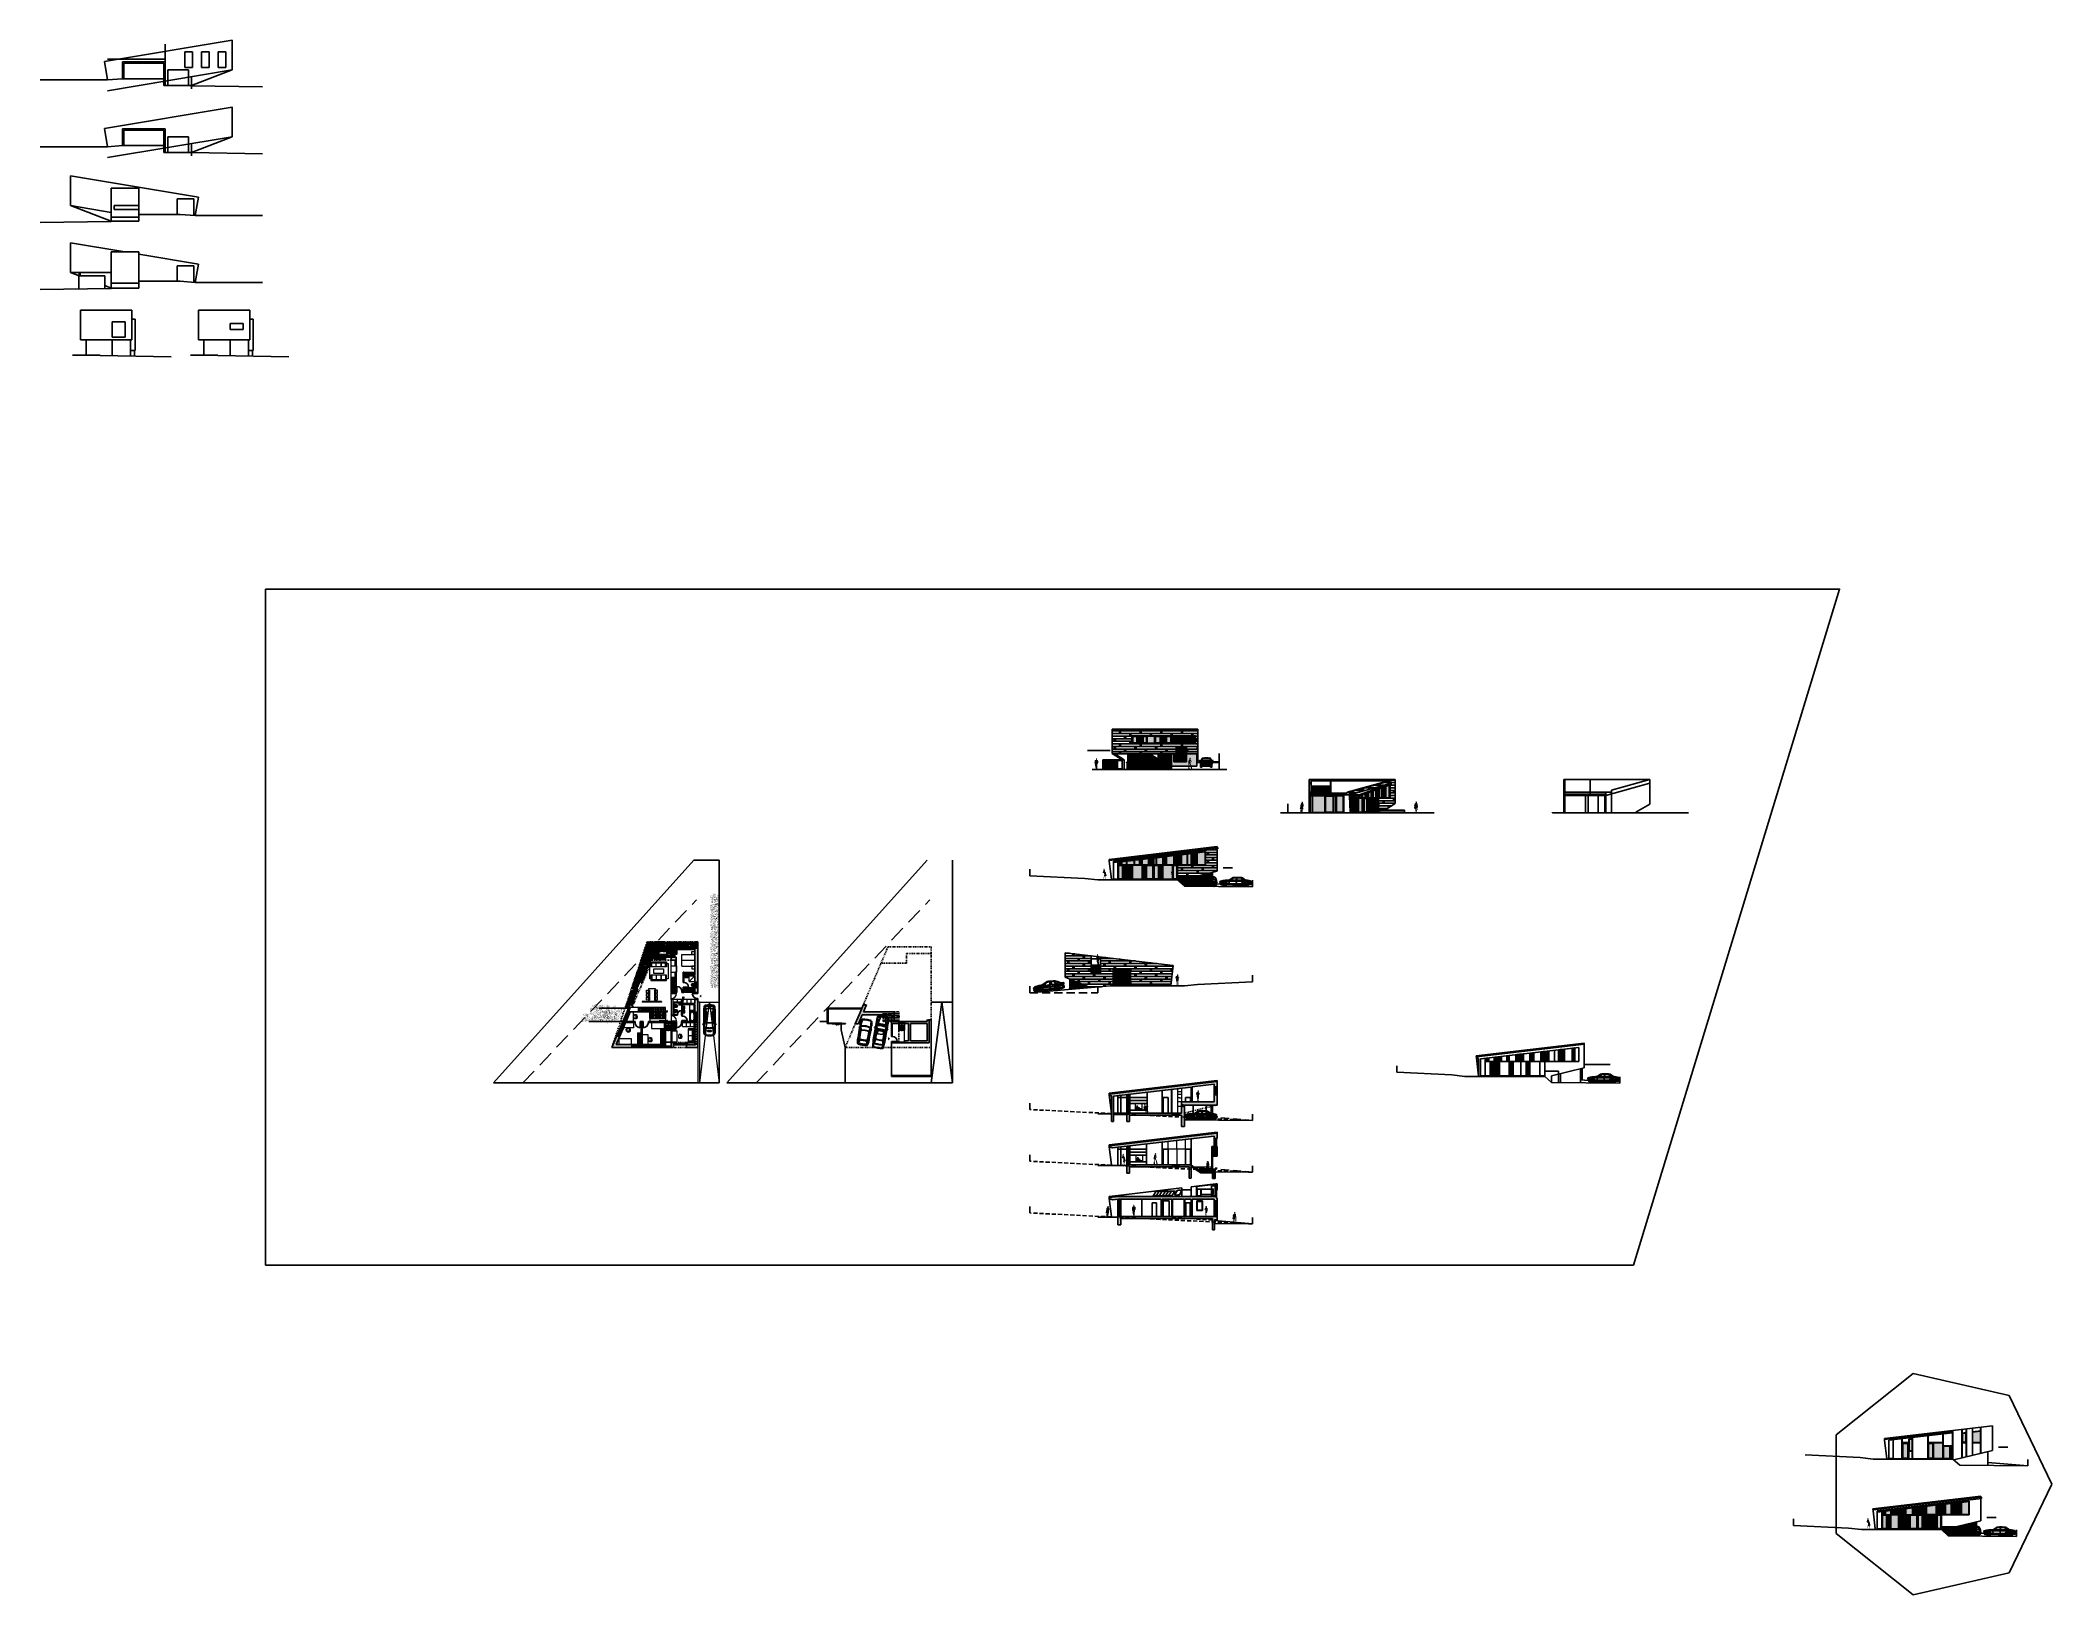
# Model space of a CAD drawing. Header units: millimetres. Extents: x 589 to 1175, y -455 to -172.
# Drawn here: x 864 to 1175.4, y -455.2 to -214.6 of the extents above; entities that cross this region are included whole.
import ezdxf

# ---------------------------------------------------------------- set-up
doc = ezdxf.new("R2010")
doc.units = ezdxf.units.MM
doc.linetypes.add('DASHED', pattern=[19.05, 12.7, -6.35])
doc.linetypes.add('DIVIDE', pattern=[1.25, 0.5, -0.25, 0, -0.25, 0, -0.25])
for name, color, linetype in [('dveře', 3, 'Continuous'), ('pohled', 4, 'Continuous'), ('SRAFA', 251, 'Continuous'), ('srafa fasada', 253, 'Continuous'), ('stafaz', 252, 'Continuous'), ('ZARIZOVAKY', 251, 'Continuous'), ('ZDIVO', 1, 'Continuous')]:
    doc.layers.add(name, color=color, linetype=linetype)
doc.layers.add('FLOATING-WINDOWS', color=2, linetype='Continuous', plot=False)
doc.layers.add('FLOATINGWINDOWS', color=2, linetype='Continuous', plot=False)
pattern_1 = [(0, (0, 1.21553), (0.2794, 0.127), [1.905, -0.254, 0.635, -0.127]), (0, (0.16891, 1.27903), (-0.127, 0.16891), [0.381, -0.04191, 0.762, -0.09525]), (0, (0.0635, 1.32348), (0.6604, 0.08509), [1.016, -0.1778, 0.508, -0.127])]
pattern_2 = [(0, (56.85626, -29.1891), (0.2794, 0.127), [1.905, -0.254, 0.635, -0.127]), (0, (57.02517, -29.1256), (-0.127, 0.16891), [0.381, -0.04191, 0.762, -0.09525]), (0, (56.919755, -29.08115), (0.6604, 0.08509), [1.016, -0.1778, 0.508, -0.127])]
pattern_3 = [(79.6952, (-0.385, 0.155), (0.4999974378, 3.0000004804), [0.0559015, -5.534268]), (90, (-0.375, 0.21), (-0.5, 0.5), [0.055, -0.445]), (108.4349, (-0.375, 0.265), (-0.499999202, 1.000000217), [0.047434, -1.5337045]), (262.875, (-0.39, 0.31), (0.499999141, 3.50000019), [0.0403115, -3.9908175]), (264.8056, (-0.395, 0.27), (0.4999976123, 5.000000335), [0.055227, -5.4674535]), (284.0362, (-0.4, 0.215), (0.499999029, -1.500000273), [0.0618465, -1.999706]), (99.4623, (-0.385, 0.195), (-0.4999990696, 2.500000387), [0.030414, -3.0109675]), (83.6598, (-0.39, 0.225), (-0.5000007895, -3.9999997013), [0.045277, -4.4824155]), (275.7106, (-0.385, 0.27), (0.5000006573, -4.4999997117), [0.0502495, -4.9746885]), (258.6901, (-0.38, 0.22), (0.499998816, 2.000000376), [0.025495, -2.5240145]), (84.8056, (-0.38, 0.11), (-0.4999976123, -5.000000335), [0.055227, -5.4674535]), (78.6901, (-0.375, 0.165), (-0.499998816, -2.000000376), [0.05099, -2.4985195]), (90, (-0.365, 0.215), (-0.5, 0.5), [0.06, -0.44]), (110.556, (-0.365, 0.275), (-0.9999979982, 2.5000009223), [0.04272, -4.229282]), (93.8141, (-0.38, 0.315), (-0.500003062, 6.9999996707), [0.0751665, -7.4414815]), (84.8056, (-0.385, 0.39), (-0.4999976123, -5.000000335), [0.055227, -5.4674535]), (90, (-0.38, 0.445), (-0.5, 0.5), [0.055, -0.445]), (95.1944, (-0.38, 2e-17), (-0.4999976123, 5.000000335), [0.055227, -5.4674535]), (84.8056, (-0.385, 0.055), (-0.4999976123, -5.000000335), [0.055227, -5.4674535]), (90, (-0.39, 2e-17), (-0.5, 0.5), [0.03, -0.47]), (95.1944, (-0.39, 0.03), (-0.4999976123, 5.000000335), [0.055227, -5.4674535]), (90, (-0.395, 0.085), (-0.5, 0.5), [0.05, -0.45]), (100.3048, (-0.395, 0.135), (0.4999974378, -3.0000004804), [0.0559015, -5.534268]), (95.1944, (-0.405, 0.19), (-0.4999976123, 5.000000335), [0.055227, -5.4674535]), (84.8056, (-0.41, 0.245), (-0.4999976123, -5.000000335), [0.055227, -5.4674535]), (84.8056, (-0.405, 0.3), (-0.4999976123, -5.000000335), [0.055227, -5.4674535]), (81.8699, (-0.4, 0.355), (-0.499999678, -2.9999998882), [0.0707105, -3.464823]), (90, (-0.39, 0.425), (-0.5, 0.5), [0.075, -0.425]), (77.4712, (-0.09, 0.405), (0.4999998015, 2.5000001602), [0.0460975, -4.5636745]), (84.2894, (-0.08, 0.45), (-0.5000006573, -4.4999997117), [0.0502495, -4.9746885]), (98.1301, (-0.09, 0.405), (-0.499999678, 2.9999998882), [0.0353555, -3.5001785]), (99.4623, (-0.095, 0.44), (-0.4999990696, 2.500000387), [0.0608275, -2.9805535]), (90, (-0.105, 6e-18), (-0.5, 0.5), [0.06, -0.44]), (80.5377, (-0.105, 0.06), (-0.4999990696, -2.500000387), [0.030414, -3.0109675]), (291.8014, (-0.1, 0.09), (-0.499999955, 1.5000001365), [0.026926, -2.6656565]), (282.9946, (-0.09, 0.065), (-0.9999987888, 4.5000003839), [0.0667085, -6.6041235]), (82.875, (-0.09, 0.46), (-0.499999141, -3.50000019), [0.0403115, -3.9908175]), (97.125, (-0.09, 0.46), (-0.499999141, 3.50000019), [0.0403115, -3.9908175]), (90, (-0.095, 6e-18), (-0.5, 0.5), [0.04, -0.46]), (284.0362, (-0.095, 0.04), (0.499999029, -1.500000273), [0.041231, -2.020322]), (86.6335, (-0.11, 0.11), (-0.5000054817, -7.999999661), [0.085147, -8.4295465]), (87.7094, (-0.105, 0.195), (-0.49999787656, -12.0000000646), [0.1251, -12.384896]), (93.1798, (-0.1, 0.32), (-0.49999552116, 8.50000025135), [0.090139, -8.9237395]), (99.4623, (-0.105, 0.41), (-0.4999990696, 2.500000387), [0.0912415, -2.95014]), (100.3048, (-0.06, 4e-18), (0.4999974378, -3.0000004804), [0.0559015, -5.534268]), (105.9454, (-0.07, 0.055), (0.4999999446, -2.0000000633), [0.072801, -3.567254]), (90, (-0.09, 0.125), (-0.5, 0.5), [0.065, -0.435]), (81.8699, (-0.09, 0.19), (-0.499999678, -2.9999998882), [0.0707105, -3.464823]), (93.5763, (-0.08, 0.26), (-0.4999953587, 7.5000003272), [0.080156, -7.9354535]), (81.2538, (-0.085, 0.34), (0.5000020985, 3.4999996682), [0.0657645, -6.5107085]), (75.9638, (-0.075, 0.405), (-0.499999029, -1.500000273), [0.0618465, -1.999706]), (90, (-0.06, 0.465), (-0.5, 0.5), [0.035, -0.465]), (264.8056, (-0.11, 0.11), (0.4999976123, 5.000000335), [0.1104535, -5.412227]), (85.2364, (-0.14, 9e-18), (-0.4999957663, -5.5000004732), [0.120416, -5.9003815]), (90, (-0.13, 0.12), (-0.5, 0.5), [0.115, -0.385]), (94.0856, (-0.13, 0.235), (-0.4999980662, 6.5000000745), [0.1403565, -6.8774775]), (90, (-0.14, 0.375), (-0.5, 0.5), [0.125, -0.375]), (97.125, (-0.035, 2e-18), (-0.499999141, 3.50000019), [0.120934, -3.910195]), (96.3402, (-0.05, 0.12), (-0.5000007895, 3.9999997013), [0.090554, -4.4371385]), (87.5104, (-0.06, 0.21), (-0.50000893263, -10.99999973985), [0.1151085, -11.395756]), (83.4802, (-0.055, 0.325), (-1.49999976262, -12.99999989544), [0.176139, -17.437776]), (93.0128, (-0.36, 2e-17), (-0.50000205244, 9.00000000585), [0.0951315, -9.4180175]), (81.8699, (-0.365, 0.095), (-0.499999678, -2.9999998882), [0.106066, -3.429468]), (87.6141, (-0.35, 0.2), (-0.49999138528, -11.50000026194), [0.120104, -11.890308]), (100.6197, (-0.345, 0.32), (1.0000040416, -5.4999992023), [0.081394, -8.058016]), (90, (-0.36, 0.4), (-0.5, 0.5), [0.1, -0.4]), (86.8202, (-0.42, 3e-17), (-0.49999552116, -8.50000025135), [0.090139, -8.9237395]), (96.009, (-0.415, 0.09), (0.49999965874, -4.99999987545), [0.095525, -9.4569615]), (96.7098, (-0.425, 0.185), (0.4999969406, -4.5000004989), [0.085586, -8.473035]), (84.2894, (-0.435, 0.27), (-0.5000006573, -4.4999997117), [0.100499, -4.924439]), (77.9052, (-0.425, 0.37), (-1.0000033667, -4.4999993008), [0.071589, -7.0873215]), (99.4623, (-0.41, 0.44), (-0.4999990696, 2.500000387), [0.0608275, -2.9805535]), (93.8141, (-0.325, 2e-17), (-0.500003062, 6.9999996707), [0.0751665, -7.4414815]), (77.1957, (-0.33, 0.075), (-1.50000369384, -6.49999892344), [0.112805, -11.167709]), (90, (-0.305, 0.185), (-0.5, 0.5), [0.125, -0.375]), (95.4403, (-0.305, 0.31), (0.4999966856, -5.5000001561), [0.105475, -10.4420365]), (96.7098, (-0.315, 0.415), (0.4999969406, -4.5000004989), [0.085586, -8.473035]), (90, (-0.455, 3e-17), (-0.5, 0.5), [0.085, -0.415]), (98.1301, (-0.455, 0.085), (-0.499999678, 2.9999998882), [0.1414215, -3.3941125]), (87.6141, (-0.475, 0.225), (-0.49999138528, -11.50000026194), [0.120104, -11.890308]), (84.4725, (-0.47, 0.345), (0.99999268983, 10.5000008597), [0.155724, -15.4166875]), (96.8428, (0, 0), (1.00000399896, -8.49999968274), [0.125897, -12.4637815]), (90, (-0.015, 0.125), (-0.5, 0.5), [0.14, -0.36]), (86.3478, (-0.015, 0.265), (-0.99999364926, -15.50000047111), [0.235478, -23.3123455]), (90, (-0.175, 1e-17), (-0.5, 0.5), [0.12, -0.38]), (94.7636, (-0.175, 0.12), (-0.4999957663, 5.5000004732), [0.120416, -5.9003815]), (88.1524, (-0.185, 0.24), (-0.49999716989, -15.00000023215), [0.1550805, -15.352982]), (87.2737, (-0.18, 0.395), (-0.49999800886, -10.0000001475), [0.105119, -10.406779]), (84.8056, (-0.255, 2e-17), (-0.4999976123, -5.000000335), [0.1104535, -5.412227]), (90, (-0.245, 0.11), (-0.5, 0.5), [0.16, -0.34]), (91.9092, (-0.245, 0.27), (-0.50001212054, 14.4999995158), [0.1500835, -14.8582475]), (93.5763, (-0.25, 0.42), (-0.4999953587, 7.5000003272), [0.080156, -7.9354535])]
pattern_4 = [(0, (0, 0.08), (0, 0.4), []), (90, (0, 0.08), (-0.8, 0.8), [0.4, -2.8]), (90, (0.08, 0.2), (-0.8, 0.8), [0, -0.16, 0, -3.04]), (90, (3.12, 0.2), (-0.8, 0.8), [0, -0.16, 0, -3.04]), (90, (1.6, 0.48), (-0.8, 0.8), [0.4, -2.8]), (90, (1.52, 0.6), (-0.8, 0.8), [0, -0.16, 0, -3.04]), (90, (1.68, 0.6), (-0.8, 0.8), [0, -0.16, 0, -3.04])]
pattern_5 = [(349.6952, (0.155, 0.385), (3.0000004804, -0.4999974378), [0.0559015, -5.534268]), (0, (0.21, 0.375), (0.5, 0.5), [0.055, -0.445]), (18.4349, (0.265, 0.375), (1.000000217, 0.499999202), [0.047434, -1.5337045]), (172.875, (0.31, 0.39), (3.50000019, -0.499999141), [0.0403115, -3.9908175]), (174.8056, (0.27, 0.395), (5.000000335, -0.4999976123), [0.055227, -5.4674535]), (194.0362, (0.215, 0.4), (-1.500000273, -0.499999029), [0.0618465, -1.999706]), (9.4623, (0.195, 0.385), (2.500000387, 0.4999990696), [0.030414, -3.0109675]), (353.6598, (0.225, 0.39), (-3.9999997013, 0.5000007895), [0.045277, -4.4824155]), (185.7106, (0.27, 0.385), (-4.4999997117, -0.5000006573), [0.0502495, -4.9746885]), (168.6901, (0.22, 0.38), (2.000000376, -0.499998816), [0.025495, -2.5240145]), (354.8056, (0.11, 0.38), (-5.000000335, 0.4999976123), [0.055227, -5.4674535]), (348.6901, (0.165, 0.375), (-2.000000376, 0.499998816), [0.05099, -2.4985195]), (0, (0.215, 0.365), (0.5, 0.5), [0.06, -0.44]), (20.556, (0.275, 0.365), (2.5000009223, 0.9999979982), [0.04272, -4.229282]), (3.8141, (0.315, 0.38), (6.9999996707, 0.500003062), [0.0751665, -7.4414815]), (354.8056, (0.39, 0.385), (-5.000000335, 0.4999976123), [0.055227, -5.4674535]), (0, (0.445, 0.38), (0.5, 0.5), [0.055, -0.445]), (5.1944, (0, 0.38), (5.000000335, 0.4999976123), [0.055227, -5.4674535]), (354.8056, (0.055, 0.385), (-5.000000335, 0.4999976123), [0.055227, -5.4674535]), (0, (0, 0.39), (0.5, 0.5), [0.03, -0.47]), (5.1944, (0.03, 0.39), (5.000000335, 0.4999976123), [0.055227, -5.4674535]), (0, (0.085, 0.395), (0.5, 0.5), [0.05, -0.45]), (10.3048, (0.135, 0.395), (-3.0000004804, -0.4999974378), [0.0559015, -5.534268]), (5.1944, (0.19, 0.405), (5.000000335, 0.4999976123), [0.055227, -5.4674535]), (354.8056, (0.245, 0.41), (-5.000000335, 0.4999976123), [0.055227, -5.4674535]), (354.8056, (0.3, 0.405), (-5.000000335, 0.4999976123), [0.055227, -5.4674535]), (351.8699, (0.355, 0.4), (-2.9999998882, 0.499999678), [0.0707105, -3.464823]), (0, (0.425, 0.39), (0.5, 0.5), [0.075, -0.425]), (347.4712, (0.405, 0.09), (2.5000001602, -0.4999998015), [0.0460975, -4.5636745]), (354.2894, (0.45, 0.08), (-4.4999997117, 0.5000006573), [0.0502495, -4.9746885]), (8.1301, (0.405, 0.09), (2.9999998882, 0.499999678), [0.0353555, -3.5001785]), (9.4623, (0.44, 0.095), (2.500000387, 0.4999990696), [0.0608275, -2.9805535]), (0, (0, 0.105), (0.5, 0.5), [0.06, -0.44]), (350.5377, (0.06, 0.105), (-2.500000387, 0.4999990696), [0.030414, -3.0109675]), (201.8014, (0.09, 0.1), (1.5000001365, 0.499999955), [0.026926, -2.6656565]), (192.9946, (0.065, 0.09), (4.5000003839, 0.9999987888), [0.0667085, -6.6041235]), (352.875, (0.46, 0.09), (-3.50000019, 0.499999141), [0.0403115, -3.9908175]), (7.125, (0.46, 0.09), (3.50000019, 0.499999141), [0.0403115, -3.9908175]), (0, (0, 0.095), (0.5, 0.5), [0.04, -0.46]), (194.0362, (0.04, 0.095), (-1.500000273, -0.499999029), [0.041231, -2.020322]), (356.6335, (0.11, 0.11), (-7.999999661, 0.5000054817), [0.085147, -8.4295465]), (357.7094, (0.195, 0.105), (-12.0000000646, 0.49999787656), [0.1251, -12.384896]), (3.1798, (0.32, 0.1), (8.50000025135, 0.49999552116), [0.090139, -8.9237395]), (9.4623, (0.41, 0.105), (2.500000387, 0.4999990696), [0.0912415, -2.95014]), (10.3048, (0, 0.06), (-3.0000004804, -0.4999974378), [0.0559015, -5.534268]), (15.9454, (0.055, 0.07), (-2.0000000633, -0.4999999446), [0.072801, -3.567254]), (0, (0.125, 0.09), (0.5, 0.5), [0.065, -0.435]), (351.8699, (0.19, 0.09), (-2.9999998882, 0.499999678), [0.0707105, -3.464823]), (3.5763, (0.26, 0.08), (7.5000003272, 0.4999953587), [0.080156, -7.9354535]), (351.2538, (0.34, 0.085), (3.4999996682, -0.5000020985), [0.0657645, -6.5107085]), (345.9638, (0.405, 0.075), (-1.500000273, 0.499999029), [0.0618465, -1.999706]), (0, (0.465, 0.06), (0.5, 0.5), [0.035, -0.465]), (174.8056, (0.11, 0.11), (5.000000335, -0.4999976123), [0.1104535, -5.412227]), (355.2364, (0, 0.14), (-5.5000004732, 0.4999957663), [0.120416, -5.9003815]), (0, (0.12, 0.13), (0.5, 0.5), [0.115, -0.385]), (4.0856, (0.235, 0.13), (6.5000000745, 0.4999980662), [0.1403565, -6.8774775]), (0, (0.375, 0.14), (0.5, 0.5), [0.125, -0.375]), (7.125, (0, 0.035), (3.50000019, 0.499999141), [0.120934, -3.910195]), (6.3402, (0.12, 0.05), (3.9999997013, 0.5000007895), [0.090554, -4.4371385]), (357.5104, (0.21, 0.06), (-10.99999973985, 0.50000893263), [0.1151085, -11.395756]), (353.4802, (0.325, 0.055), (-12.99999989544, 1.49999976262), [0.176139, -17.437776]), (3.0128, (0, 0.36), (9.00000000585, 0.50000205244), [0.0951315, -9.4180175]), (351.8699, (0.095, 0.365), (-2.9999998882, 0.499999678), [0.106066, -3.429468]), (357.6141, (0.2, 0.35), (-11.50000026194, 0.49999138528), [0.120104, -11.890308]), (10.6197, (0.32, 0.345), (-5.4999992023, -1.0000040416), [0.081394, -8.058016]), (0, (0.4, 0.36), (0.5, 0.5), [0.1, -0.4]), (356.8202, (0, 0.42), (-8.50000025135, 0.49999552116), [0.090139, -8.9237395]), (6.009, (0.09, 0.415), (-4.99999987545, -0.49999965874), [0.095525, -9.4569615]), (6.7098, (0.185, 0.425), (-4.5000004989, -0.4999969406), [0.085586, -8.473035]), (354.2894, (0.27, 0.435), (-4.4999997117, 0.5000006573), [0.100499, -4.924439]), (347.9052, (0.37, 0.425), (-4.4999993008, 1.0000033667), [0.071589, -7.0873215]), (9.4623, (0.44, 0.41), (2.500000387, 0.4999990696), [0.0608275, -2.9805535]), (3.8141, (0, 0.325), (6.9999996707, 0.500003062), [0.0751665, -7.4414815]), (347.1957, (0.075, 0.33), (-6.49999892344, 1.50000369384), [0.112805, -11.167709]), (0, (0.185, 0.305), (0.5, 0.5), [0.125, -0.375]), (5.4403, (0.31, 0.305), (-5.5000001561, -0.4999966856), [0.105475, -10.4420365]), (6.7098, (0.415, 0.315), (-4.5000004989, -0.4999969406), [0.085586, -8.473035]), (0, (0, 0.455), (0.5, 0.5), [0.085, -0.415]), (8.1301, (0.085, 0.455), (2.9999998882, 0.499999678), [0.1414215, -3.3941125]), (357.6141, (0.225, 0.475), (-11.50000026194, 0.49999138528), [0.120104, -11.890308]), (354.4725, (0.345, 0.47), (10.5000008597, -0.99999268983), [0.155724, -15.4166875]), (6.8428, (0, 0), (-8.49999968274, -1.00000399896), [0.125897, -12.4637815]), (0, (0.125, 0.015), (0.5, 0.5), [0.14, -0.36]), (356.3478, (0.265, 0.015), (-15.50000047111, 0.99999364926), [0.235478, -23.3123455]), (0, (0, 0.175), (0.5, 0.5), [0.12, -0.38]), (4.7636, (0.12, 0.175), (5.5000004732, 0.4999957663), [0.120416, -5.9003815]), (358.1524, (0.24, 0.185), (-15.00000023215, 0.49999716989), [0.1550805, -15.352982]), (357.2737, (0.395, 0.18), (-10.0000001475, 0.49999800886), [0.105119, -10.406779]), (354.8056, (0, 0.255), (-5.000000335, 0.4999976123), [0.1104535, -5.412227]), (0, (0.11, 0.245), (0.5, 0.5), [0.16, -0.34]), (1.9092, (0.27, 0.245), (14.4999995158, 0.50001212054), [0.1500835, -14.8582475]), (3.5763, (0.42, 0.25), (7.5000003272, 0.4999953587), [0.080156, -7.9354535])]
pattern_6 = [(0, (118.25269, -99.30682), (0.2794, 0.127), [1.905, -0.254, 0.635, -0.127]), (0, (118.4216, -99.24332), (-0.127, 0.16891), [0.381, -0.04191, 0.762, -0.09525]), (0, (118.31619, -99.19887), (0.6604, 0.08509), [1.016, -0.1778, 0.508, -0.127])]
pattern_7 = [(0, (-43.30224, -4.0463), (0.2794, 0.127), [1.905, -0.254, 0.635, -0.127]), (0, (-43.13333, -3.9828), (-0.127, 0.16891), [0.381, -0.04191, 0.762, -0.09525]), (0, (-43.23874, -3.93835), (0.6604, 0.08509), [1.016, -0.1778, 0.508, -0.127])]

# ---------------------------------------------------------------- blocks, each defined once
blk = doc.blocks.new('sofa-3mist')
at = {"lineweight": 0}
for p, q in [((0, 0.8), (0, 0)), ((2.4, 0.8), (0, 0.8)), ((0, 0), (0.8, 0)), ((0.15, 0), (0.15, 0.65)), ((2.25, 0.65), (0.15, 0.65)), ((0.8, 0.8), (0.8, 0)), ((0.8, 0), (0.8, 0.8)), ((0.8, 0), (1.6, 0)), ((1.6, 0), (1.6, 0.8)), ((1.6, 0), (2.4, 0)), ((2.25, 0), (2.25, 0.65)), ((2.4, 0), (2.4, 0.8))]:
    blk.add_line(p, q, dxfattribs=at)
blk = doc.blocks.new('zidle450-p')
at = {"lineweight": 0}
for p, q in [((0.1, 0.23), (0.09, 0.23)), ((0.1, -0.23), (0.09, -0.23))]:
    blk.add_line(p, q, dxfattribs=at)
for points in [[(0.06, 0.2), (0, 0.2), (0, -0.2), (0.06, -0.2)], [(0.09, -0.2), (0.45, -0.23), (0.45, 0.23), (0.09, 0.2)]]:
    blk.add_lwpolyline(points, dxfattribs=at)
for centre, radius, start, end in [((0.45, 0), 0.436, 147.9324, 212.0676), ((0.45, 0), 0.416, 147.9482, 212.0518), ((0.08, 0.23), 0.005, 57.2679, 147.9324), ((0.09, 0.22), 0.005, 327.9482, 57.2679), ((0.08, -0.23), 0.005, 212.0676, 302.7321), ((0.09, -0.22), 0.005, 302.7321, 32.0518)]:
    blk.add_arc(centre, radius, start, end, dxfattribs=at)
blk = doc.blocks.new('drez')
at = {"lineweight": 0}
for centre, radius in [((0, -0.28), 0.22), ((0, -0.28), 0.2), ((0, -0.14), 0.04), ((0, -0.14), 0.03)]:
    blk.add_circle(centre, radius, dxfattribs=at)
blk = doc.blocks.new('WC 540 Starck 3')
at = {"linetype": 'ByBlock'}
for p, q in [((80.57, 94.26), (80.64, 94.26)), ((80.57, 94.17), (80.64, 94.17)), ((81.02, 94.4), (80.66, 94.4)), ((80.66, 94.35), (80.71, 94.35)), ((80.66, 94.19), (80.66, 94.24)), ((80.71, 94.08), (80.66, 94.08)), ((80.66, 94.03), (81.02, 94.03)), ((80.98, 94.03), (80.98, 94.4)), ((81.02, 94.03), (81.02, 94.4))]:
    blk.add_line(p, q, dxfattribs=at)
for centre in [(80.88, 94.35), (80.88, 94.08)]:
    blk.add_circle(centre, 0.0102, dxfattribs=at)
for centre, radius, start, end in [((80.66, 94.22), 0.183, 90, 270), ((80.66, 94.22), 0.133, 90, 270), ((80.57, 94.23), 0.035, 90, 165.9057), ((80.62, 94.22), 0.09, 165.9057, 194.0943), ((80.57, 94.2), 0.035, 194.0943, 270), ((80.64, 94.24), 0.02, 360, 90), ((80.64, 94.19), 0.02, 270, 0), ((80.71, 94.22), 0.133, 270, 90), ((80.7, 94.22), 0.133, 276.5328, 83.4672)]:
    blk.add_arc(centre, radius, start, end, dxfattribs=at)
blk = doc.blocks.new('CA0042B2')
at = {"color": 0}
for p, q in [((0, 0.75), (1.7, 0.75)), ((0, 0), (0, 0.75)), ((1.7, 0), (0, 0)), ((0.1, 0.15), (0.1, 0.6)), ((0.15, 0.65), (1.02, 0.68)), ((1.02, 0.07), (0.15, 0.1)), ((1.02, 0.68), (1.55, 0.65)), ((1.55, 0.1), (1.02, 0.07)), ((1.6, 0.6), (1.6, 0.15)), ((1.7, 0.75), (1.7, 0))]:
    blk.add_line(p, q, dxfattribs=at)
blk.add_circle((0.25, 0.38), 0.025, dxfattribs=at)
for centre, start, end in [((0.15, 0.6), 91.8677, 180), ((0.15, 0.15), 180, 268.1323), ((1.02, 0.63), 87.0391, 91.8677), ((1.02, 0.12), 268.1323, 272.9609), ((1.55, 0.6), 360, 87.0391), ((1.55, 0.15), 272.9609, 0)]:
    blk.add_arc(centre, 0.05, start, end, dxfattribs=at)
blk = doc.blocks.new('A$C6856461F')
for points in [[(-341, 51), (-378, 51), (-378, 53), (-376, 54), (-375, 55), (-373, 55), (-371, 56), (-369, 56), (-368, 56), (-367, 57), (-342, 54), (-341, 54), (-341, 53), (-341, 52), (-341, 51)], [(-367, 57), (-372, 75), (-372, 76), (-372, 76), (-371, 77), (-371, 77), (-371, 78), (-370, 78), (-370, 79), (-369, 79)], [(-358, 49), (-367, 49), (-368, 49), (-368, 49), (-369, 49), (-369, 48), (-369, 48), (-370, 48), (-370, 47), (-370, 47), (-370, 43), (-370, 42), (-370, 42), (-369, 42), (-369, 41), (-369, 41), (-368, 41), (-368, 41), (-367, 41), (-358, 41), (-357, 41), (-357, 41), (-356, 41), (-356, 41), (-355, 42), (-355, 42), (-355, 42), (-355, 43), (-355, 47), (-355, 47), (-355, 48), (-355, 48), (-356, 48), (-356, 49), (-357, 49), (-357, 49), (-358, 49)], [(-369, 79), (-365, 80), (-362, 82), (-358, 83), (-354, 84), (-350, 85), (-346, 86), (-342, 87), (-337, 88), (-333, 89), (-329, 90), (-325, 91), (-320, 91), (-316, 92), (-311, 93), (-307, 93), (-303, 94), (-298, 94), (-294, 95), (-289, 95), (-284, 95), (-280, 96), (-275, 96), (-271, 96), (-266, 97), (-262, 97), (-257, 97), (-253, 98), (-248, 98), (-243, 98), (-239, 99), (-234, 99), (-230, 99), (-176, 134), (-175, 135), (-174, 135), (-173, 136), (-172, 136), (-171, 137), (-169, 137), (-168, 137), (-167, 138), (-163, 138), (-159, 138), (-155, 139), (-151, 139), (-147, 140), (-143, 140), (-139, 140), (-135, 140), (-131, 140), (-127, 141), (-123, 141), (-119, 141), (-115, 141), (-111, 141), (-106, 141), (-102, 141), (-98, 141), (-94, 141), (-90, 141), (-86, 141), (-82, 140), (-78, 140), (-74, 140), (-70, 140), (-66, 140), (-62, 139), (-58, 139), (-54, 139), (-50, 138), (-47, 138), (-43, 138), (-40, 137), (-38, 137), (-37, 137), (-36, 137), (-35, 136), (-35, 136), (-34, 136), (-33, 136), (-32, 136), (-32, 135), (-31, 135), (-30, 135), (-29, 134), (-28, 134), (-28, 133), (-27, 133), (-26, 132), (24, 99), (26, 99), (29, 99), (31, 98), (34, 98), (36, 98), (39, 97), (42, 97), (44, 96), (47, 96), (49, 96), (52, 95), (54, 95), (57, 94), (59, 94), (62, 93), (64, 93), (67, 92), (69, 92), (72, 91), (74, 91), (77, 90), (79, 90), (82, 89), (84, 89), (87, 88), (89, 87), (91, 87), (94, 86), (96, 85), (99, 85), (101, 84), (103, 83), (106, 83), (108, 82), (109, 81), (110, 80), (111, 79), (111, 77), (112, 76), (112, 73), (112, 55)], [(109, 72), (105, 73), (100, 73), (96, 73), (91, 74), (87, 74), (82, 75), (78, 75), (73, 75), (69, 76), (64, 76), (60, 76), (56, 77), (51, 77), (47, 77), (42, 77), (38, 78), (33, 78), (29, 78), (24, 78), (20, 79), (15, 79), (11, 79), (6, 79), (2, 79), (-3, 79), (-7, 79), (-12, 80), (-17, 80), (-22, 80), (-26, 80), (-31, 80), (-36, 80), (-224, 80), (-229, 80), (-234, 80), (-238, 79), (-243, 79), (-247, 79), (-252, 79), (-256, 79), (-261, 79), (-265, 79), (-269, 79), (-274, 79), (-278, 79), (-283, 78), (-287, 78), (-292, 78), (-296, 78), (-300, 77), (-305, 77), (-309, 77), (-314, 76), (-318, 76), (-323, 75), (-327, 75), (-332, 74), (-336, 74), (-341, 73), (-345, 73), (-350, 72), (-354, 71), (-359, 70), (-363, 70), (-368, 69)], [(109, 72), (105, 73), (100, 73), (96, 73), (91, 74), (87, 74), (82, 75), (78, 75), (73, 75), (69, 76), (64, 76), (60, 76), (56, 77), (51, 77), (47, 77), (42, 77), (38, 78), (33, 78), (29, 78), (24, 78), (20, 79), (15, 79), (11, 79), (6, 79), (2, 79), (-3, 79), (-7, 79), (-12, 80), (-17, 80), (-22, 80), (-26, 80), (-31, 80), (-36, 80), (-224, 80), (-229, 80), (-234, 80), (-238, 79), (-243, 79), (-247, 79), (-252, 79), (-256, 79), (-261, 79), (-265, 79), (-269, 79), (-274, 79), (-278, 79), (-283, 78), (-287, 78), (-292, 78), (-296, 78), (-300, 77), (-305, 77), (-309, 77), (-314, 76), (-318, 76), (-323, 75), (-327, 75), (-332, 74), (-336, 74), (-341, 73), (-345, 73), (-350, 72), (-354, 71), (-359, 70), (-363, 70), (-368, 69)], [(-365, 49), (-366, 51)], [(108, 39), (108, 38), (107, 37), (105, 36), (103, 34), (101, 33), (99, 32), (97, 31), (95, 31), (93, 30), (90, 29), (88, 29), (85, 28), (83, 28), (80, 27), (77, 27), (75, 26), (72, 26), (69, 26), (66, 26), (63, 26), (61, 26), (58, 25), (55, 25), (53, 25), (50, 25), (48, 25), (45, 25), (43, 25), (41, 25), (41, 28), (40, 32), (39, 36), (38, 40), (37, 43), (35, 47), (33, 50), (30, 54), (28, 57), (25, 59), (22, 62), (18, 64), (14, 66), (10, 67), (6, 68), (1, 68), (-4, 68), (-8, 67), (-13, 67), (-17, 65), (-20, 64), (-23, 62), (-26, 60), (-29, 58), (-31, 55), (-33, 51), (-34, 48), (-35, 43), (-36, 39), (-37, 34), (-37, 29), (-38, 23), (-261, 23), (-261, 26), (-261, 30), (-261, 33), (-262, 37), (-263, 41), (-264, 45), (-265, 49), (-267, 53), (-269, 56), (-272, 59), (-275, 62), (-279, 65), (-283, 67), (-288, 69), (-294, 70), (-300, 70), (-305, 70), (-310, 69), (-314, 68), (-318, 66), (-321, 64), (-324, 62), (-327, 59), (-329, 56), (-331, 53), (-333, 50), (-335, 46), (-336, 42), (-337, 37), (-337, 33), (-338, 28), (-338, 23), (-353, 23), (-355, 23), (-356, 23), (-357, 23), (-358, 24), (-358, 25), (-359, 25), (-359, 27), (-358, 28), (-358, 29), (-358, 31), (-358, 32), (-359, 33), (-359, 34), (-360, 35), (-361, 36), (-362, 37), (-363, 41)], [(-360, 35), (-360, 35), (-360, 35), (-360, 36), (-361, 36), (-361, 36), (-361, 37), (-362, 37), (-362, 37), (-363, 41), (-336, 41), (-336, 39), (-337, 38), (-337, 36), (-337, 35), (-360, 35)], [(-358, 32), (-338, 32), (-338, 23), (-354, 23), (-357, 23), (-358, 24), (-358, 25), (-359, 26), (-358, 28), (-358, 29), (-358, 30), (-358, 32)], [(-358, 29), (-358, 29), (-358, 28), (-358, 28), (-358, 28), (-359, 27), (-359, 25), (-358, 25), (-358, 24), (-357, 23), (-356, 23), (-355, 23), (-353, 23), (-338, 23), (-338, 24), (-338, 26), (-338, 27), (-338, 29), (-358, 29)], [(-357, 41), (-357, 41)], [(-267, 23), (-260, 23), (-260, 30), (-260, 35), (-261, 40), (-262, 45), (-264, 50), (-266, 54), (-268, 57), (-271, 60), (-274, 63), (-277, 65), (-280, 67), (-284, 68), (-288, 70), (-291, 70), (-295, 71), (-299, 71), (-305, 71), (-310, 70), (-315, 69), (-319, 67), (-323, 65), (-326, 63), (-329, 60), (-331, 57), (-333, 54), (-335, 50), (-336, 46), (-337, 42), (-338, 37), (-339, 33), (-339, 28), (-339, 23)], [(-339, 23), (-331, 23)], [(-299, 67), (-296, 67), (-293, 67), (-290, 66), (-286, 65), (-283, 63), (-281, 61), (-278, 60), (-276, 57), (-274, 55), (-272, 52), (-270, 50), (-269, 47), (-267, 44), (-267, 40), (-266, 37), (-266, 34), (-266, 30), (-267, 27), (-267, 24), (-269, 21), (-270, 18), (-272, 15), (-274, 12), (-276, 10), (-278, 8), (-281, 6), (-283, 4), (-286, 3), (-290, 2), (-293, 1), (-296, 0), (-299, 0), (-303, 0), (-306, 1), (-309, 2), (-312, 3), (-315, 4), (-318, 6), (-321, 8), (-323, 10), (-325, 12), (-327, 15), (-329, 18), (-330, 21), (-332, 24), (-332, 27), (-333, 30), (-333, 34), (-333, 37), (-332, 40), (-332, 44), (-330, 47), (-329, 50), (-327, 52), (-325, 55), (-323, 57), (-321, 60), (-318, 61), (-315, 63), (-312, 65), (-309, 66), (-306, 67), (-303, 67), (-299, 67)], [(-318, 34), (-318, 34), (-318, 35), (-318, 35), (-317, 35), (-317, 36), (-317, 36), (-316, 36), (-316, 36), (-315, 36), (-314, 36), (-314, 36), (-313, 35), (-312, 35), (-312, 35), (-311, 34), (-311, 34), (-311, 33), (-312, 33), (-312, 32), (-313, 32), (-314, 32), (-314, 31), (-315, 31), (-316, 31), (-316, 31), (-317, 31), (-317, 32), (-317, 32), (-318, 32), (-318, 33), (-318, 33), (-318, 34)], [(-316, 43), (-315, 43), (-315, 44), (-315, 44), (-314, 44), (-314, 44), (-313, 44), (-313, 44), (-312, 44), (-312, 43), (-311, 43), (-311, 42), (-310, 42), (-310, 41), (-309, 41), (-309, 40), (-309, 40), (-310, 39), (-310, 39), (-311, 39), (-312, 39), (-313, 39), (-313, 39), (-314, 39), (-315, 40), (-315, 40), (-316, 41), (-316, 42), (-316, 43)], [(-316, 24), (-316, 25), (-316, 26), (-315, 27), (-315, 28), (-314, 28), (-313, 28), (-313, 28), (-312, 28), (-311, 28), (-310, 28), (-310, 28), (-309, 28), (-309, 27), (-309, 27), (-310, 26), (-310, 26), (-311, 25), (-311, 24), (-312, 24), (-312, 23), (-313, 23), (-313, 23), (-314, 23), (-314, 23), (-315, 23), (-315, 24), (-315, 24), (-316, 24)], [(-309, 50), (-308, 50), (-308, 50), (-307, 50), (-307, 50), (-307, 50), (-306, 50), (-306, 49), (-305, 49), (-305, 48), (-305, 46), (-305, 45), (-305, 44), (-306, 44), (-306, 44), (-307, 44), (-307, 44), (-308, 45), (-309, 45), (-309, 46), (-310, 47), (-310, 47), (-310, 48), (-310, 49), (-309, 50)], [(-309, 17), (-309, 18), (-310, 19), (-310, 20), (-310, 21), (-309, 21), (-309, 22), (-308, 22), (-308, 23), (-307, 23), (-306, 24), (-306, 24), (-305, 24), (-305, 23), (-305, 21), (-305, 20), (-305, 18), (-306, 18), (-306, 18), (-307, 17), (-307, 17), (-307, 17), (-308, 17), (-308, 17), (-309, 17)], [(-299, 43), (-298, 43), (-296, 42), (-294, 42), (-293, 40), (-292, 39), (-291, 37), (-290, 36), (-290, 34), (-290, 32), (-291, 30), (-292, 28), (-293, 27), (-294, 26), (-296, 25), (-298, 24), (-299, 24), (-301, 24), (-303, 25), (-305, 26), (-306, 27), (-307, 28), (-308, 30), (-309, 32), (-309, 34), (-309, 36), (-308, 37), (-307, 39), (-306, 40), (-305, 42), (-303, 42), (-301, 43), (-299, 43)], [(-299, 52), (-299, 52), (-298, 52), (-298, 52), (-298, 52), (-297, 51), (-297, 51), (-297, 50), (-297, 50), (-297, 49), (-297, 49), (-297, 48), (-298, 47), (-298, 46), (-298, 46), (-299, 45), (-299, 45), (-300, 45), (-300, 46), (-301, 46), (-301, 47), (-301, 48), (-302, 49), (-302, 49), (-302, 50), (-302, 50), (-302, 51), (-301, 51), (-301, 52), (-301, 52), (-300, 52), (-300, 52), (-299, 52)], [(-299, 15), (-300, 15), (-300, 15), (-301, 15), (-301, 16), (-301, 16), (-302, 16), (-302, 17), (-302, 17), (-302, 18), (-302, 19), (-301, 19), (-301, 20), (-301, 21), (-300, 21), (-300, 22), (-300, 22), (-299, 22), (-299, 21), (-298, 21), (-298, 20), (-297, 19), (-297, 19), (-297, 18), (-297, 17), (-297, 17), (-297, 16), (-297, 16), (-298, 16), (-298, 15), (-298, 15), (-299, 15), (-299, 15)], [(-290, 50), (-289, 49), (-289, 48), (-289, 47), (-289, 47), (-290, 46), (-290, 45), (-291, 45), (-291, 44), (-292, 44), (-293, 44), (-293, 43), (-294, 44), (-294, 44), (-294, 46), (-294, 48), (-293, 49), (-293, 49), (-293, 50), (-292, 50), (-292, 50), (-291, 50), (-291, 50), (-290, 50), (-290, 50)], [(-290, 17), (-290, 17), (-291, 17), (-291, 17), (-292, 17), (-292, 17), (-293, 18), (-293, 18), (-293, 18), (-294, 20), (-294, 21), (-294, 23), (-294, 24), (-293, 24), (-293, 24), (-292, 23), (-291, 23), (-291, 22), (-290, 22), (-290, 21), (-289, 21), (-289, 20), (-289, 19), (-289, 18), (-290, 17)], [(-283, 24), (-283, 24), (-284, 24), (-284, 23), (-285, 23), (-285, 23), (-286, 23), (-286, 23), (-286, 24), (-287, 24), (-288, 24), (-288, 25), (-289, 25), (-289, 26), (-289, 27), (-290, 27), (-289, 28), (-289, 28), (-288, 28), (-288, 28), (-287, 28), (-286, 28), (-285, 28), (-285, 28), (-284, 28), (-283, 27), (-283, 26), (-283, 25), (-283, 24)], [(56, 94), (57, 94), (58, 94), (59, 94), (59, 93), (60, 93), (61, 93), (62, 93), (62, 93), (63, 93), (64, 93), (64, 92), (65, 92), (66, 92), (67, 92), (68, 92), (68, 92), (-289, 92), (-287, 92), (-285, 92), (-282, 92), (-280, 92), (-278, 92), (-276, 93), (-273, 93), (-271, 93), (-269, 93), (-266, 93), (-264, 93), (-262, 93), (-259, 93), (-257, 93), (-255, 93), (-252, 93), (-250, 94), (-248, 94), (-246, 94), (-243, 94), (-241, 94), (-239, 94), (-236, 94), (-234, 94), (-232, 94), (-229, 94), (-227, 94), (-225, 94), (-223, 94), (-220, 94), (-218, 94), (-216, 94), (-5, 94), (-4, 94), (-3, 94), (-3, 94), (-2, 94), (-1, 94), (0, 94), (1, 94), (1, 94), (56, 94)], [(-283, 43), (-283, 42), (-283, 41), (-283, 40), (-284, 40), (-285, 39), (-285, 39), (-286, 39), (-287, 39), (-288, 39), (-288, 39), (-289, 39), (-289, 39), (-289, 40), (-289, 40), (-289, 41), (-289, 42), (-288, 42), (-288, 43), (-287, 43), (-286, 44), (-286, 44), (-286, 44), (-285, 44), (-285, 44), (-284, 44), (-284, 44), (-283, 43), (-283, 43)], [(-281, 34), (-281, 33), (-281, 33), (-281, 32), (-281, 32), (-282, 32), (-282, 31), (-283, 31), (-283, 31), (-284, 31), (-284, 31), (-285, 32), (-286, 32), (-287, 32), (-287, 33), (-288, 33), (-288, 33), (-288, 34), (-287, 34), (-287, 35), (-286, 35), (-285, 36), (-284, 36), (-284, 36), (-283, 36), (-283, 36), (-282, 36), (-282, 36), (-281, 35), (-281, 35), (-281, 35), (-281, 34), (-281, 34)], [(-262, 35), (-262, 36), (-262, 38), (-262, 39), (-263, 41), (-36, 41), (-36, 39), (-36, 38), (-37, 36), (-37, 35), (-262, 35)], [(-261, 29), (-261, 27), (-261, 26), (-261, 24), (-261, 23), (-38, 23), (-38, 24), (-37, 26), (-37, 27), (-37, 29), (-261, 29)], [(-260, 33), (-38, 33)], [(-217, 94), (-218, 93), (-219, 92), (-221, 91), (-222, 90), (-223, 89), (-224, 88), (-225, 87), (-226, 86), (-227, 85), (-227, 84), (-228, 83), (-229, 82), (-229, 81), (-229, 80), (-230, 78), (-230, 77), (-230, 72), (-231, 66), (-231, 61), (-230, 55), (-230, 49), (-230, 44), (-229, 38), (-229, 33)], [(-230, 99), (-230, 99), (-229, 98), (-229, 98), (-228, 97), (-227, 97), (-227, 96), (-226, 96), (-225, 96), (-224, 95), (-223, 95), (-222, 95), (-222, 95), (-221, 95), (-220, 95), (-219, 95), (-218, 95), (-174, 128), (-172, 129), (-172, 130), (-172, 131), (-172, 132), (-173, 133), (-174, 133), (-175, 134), (-176, 134), (-230, 99)], [(-225, 98), (-224, 98), (-223, 97), (-222, 97), (-221, 97), (-220, 97), (-219, 97), (-218, 97), (-217, 97), (-215, 98), (-225, 98)], [(-217, 94), (-7, 94), (-5, 95), (-4, 95), (-3, 96), (-2, 96), (-1, 97), (-1, 99), (-1, 100), (-2, 101), (-36, 130), (-36, 130), (-37, 130), (-38, 131), (-38, 131), (-39, 131), (-40, 132), (-41, 132), (-41, 132), (-42, 132), (-43, 132), (-43, 133), (-44, 133), (-45, 133), (-46, 133), (-46, 133), (-47, 133), (-51, 133), (-54, 134), (-58, 134), (-61, 134), (-65, 134), (-69, 135), (-72, 135), (-76, 135), (-79, 135), (-83, 135), (-86, 136), (-90, 136), (-93, 136), (-97, 136), (-100, 136), (-104, 136), (-107, 136), (-111, 136), (-114, 136), (-118, 136), (-121, 136), (-125, 136), (-129, 136), (-132, 136), (-136, 135), (-139, 135), (-143, 135), (-146, 135), (-150, 135), (-153, 134), (-157, 134), (-160, 134), (-161, 134), (-162, 134), (-163, 133), (-163, 133), (-164, 133), (-165, 133), (-166, 133), (-166, 132), (-217, 94)], [(-212, 95), (-11, 95), (-9, 95), (-8, 95), (-7, 96), (-6, 97), (-5, 98), (-5, 99), (-5, 100), (-6, 101), (-39, 130), (-39, 130), (-40, 130), (-40, 131), (-41, 131), (-42, 131), (-42, 131), (-43, 132), (-44, 132), (-44, 132), (-45, 132), (-46, 132), (-47, 132), (-47, 132), (-48, 133), (-49, 133), (-50, 133), (-53, 133), (-56, 133), (-60, 134), (-63, 134), (-67, 134), (-70, 134), (-73, 135), (-77, 135), (-80, 135), (-84, 135), (-87, 135), (-90, 135), (-94, 135), (-97, 136), (-101, 136), (-104, 136), (-107, 136), (-111, 136), (-114, 136), (-118, 136), (-121, 136), (-124, 135), (-128, 135), (-131, 135), (-134, 135), (-138, 135), (-141, 135), (-145, 135), (-148, 134), (-151, 134), (-155, 134), (-158, 133), (-159, 133), (-160, 133), (-160, 133), (-161, 133), (-162, 133), (-163, 133), (-163, 132), (-164, 132), (-212, 95)], [(-195, 98), (-206, 98), (-207, 97), (-124, 97), (-124, 98), (-184, 98), (-184, 98), (-195, 98)], [(-188, 109), (-192, 103), (-197, 103), (-195, 108), (-194, 108), (-194, 108), (-194, 109), (-194, 109), (-193, 109), (-193, 109), (-192, 109), (-192, 109), (-188, 109)], [(-195, 97), (-197, 102), (-192, 102), (-189, 98), (-195, 97)], [(-192, 110), (-186, 109), (-186, 109), (-185, 109), (-185, 108), (-185, 108), (-185, 99), (-186, 98), (-186, 98), (-186, 98), (-187, 97), (-186, 97), (-185, 98), (-184, 98), (-184, 98), (-183, 99), (-183, 99), (-183, 99), (-183, 100), (-183, 108), (-183, 108), (-183, 109), (-183, 109), (-184, 110), (-184, 110), (-185, 110), (-185, 110), (-186, 110), (-192, 110)], [(-187, 108), (-187, 98), (-188, 98), (-192, 103), (-188, 108), (-187, 108)], [(-186, 98), (-189, 98), (-189, 98), (-186, 98)], [(-143, 82), (-129, 82), (-127, 85), (-127, 89), (-146, 89), (-146, 85), (-143, 82)], [(-144, 86), (-144, 88), (-132, 88), (-132, 86)], [(-144, 86), (-142, 84), (-130, 84), (-129, 86), (-144, 86)], [(-121, 95), (-115, 136)], [(-118, 94), (-120, 88), (-120, 82), (-120, 75), (-120, 66), (-119, 58), (-119, 49), (-118, 41), (-118, 33)], [(-113, 95), (-110, 136)], [(-109, 98), (-110, 97), (-29, 97), (-30, 98), (-109, 98)], [(-47, 82), (-33, 82), (-30, 85), (-30, 89), (-50, 89), (-50, 85), (-47, 82)], [(-47, 86), (-47, 88), (-32, 88), (-32, 86)], [(-47, 86), (-46, 84), (-34, 84), (-32, 86), (-47, 86)], [(-45, 132), (-24, 95)], [(-23, 94), (-22, 92), (-21, 91), (-20, 89), (-19, 88), (-18, 86), (-17, 85), (-17, 83), (-16, 82), (-16, 80), (-16, 79), (-16, 77), (-17, 75), (-18, 74), (-19, 72), (-20, 70), (-22, 68), (-24, 67), (-26, 65), (-28, 63), (-30, 61), (-32, 59), (-33, 57), (-35, 55), (-36, 53), (-37, 51), (-38, 48), (-39, 46), (-39, 43), (-40, 41), (-40, 38), (-40, 36), (-40, 33)], [(33, 26), (42, 26), (41, 31), (40, 36), (39, 41), (37, 45), (35, 49), (33, 52), (31, 55), (28, 58), (25, 61), (22, 63), (19, 65), (15, 66), (11, 67), (7, 68), (3, 69), (-2, 69), (-7, 69), (-11, 68), (-16, 67), (-19, 66), (-23, 64), (-26, 62), (-28, 59), (-31, 56), (-33, 53), (-34, 49), (-36, 46), (-37, 42), (-37, 38), (-38, 33), (-38, 29), (-38, 24)], [(-38, 24), (-32, 24)], [(0, 67), (3, 67), (7, 67), (10, 66), (13, 65), (16, 63), (19, 61), (21, 60), (24, 57), (26, 55), (28, 52), (30, 50), (31, 47), (32, 44), (33, 40), (33, 37), (34, 34), (33, 30), (33, 27), (32, 24), (31, 21), (30, 18), (28, 15), (26, 12), (24, 10), (21, 8), (19, 6), (16, 4), (13, 3), (10, 2), (7, 1), (3, 0), (0, 0), (-3, 0), (-7, 1), (-10, 2), (-13, 3), (-16, 4), (-19, 6), (-21, 8), (-24, 10), (-26, 12), (-28, 15), (-30, 18), (-31, 21), (-32, 24), (-33, 27), (-33, 30), (-34, 34), (-33, 37), (-33, 40), (-32, 44), (-31, 47), (-30, 50), (-28, 52), (-26, 55), (-24, 57), (-21, 60), (-19, 61), (-16, 63), (-13, 65), (-10, 66), (-7, 67), (-3, 67), (0, 67)], [(23, 99), (23, 99), (22, 99), (21, 99), (21, 98), (20, 98), (19, 98), (18, 98), (17, 98), (16, 99), (15, 99), (14, 99), (13, 99), (12, 100), (11, 100), (11, 100), (10, 101), (-30, 130), (-30, 131), (-30, 131), (-30, 132), (-30, 132), (-30, 133), (-29, 133), (-29, 133), (-28, 134), (23, 99)], [(-26, 98), (-26, 97), (-15, 97), (-14, 97), (-13, 97), (-13, 97), (-12, 97), (-12, 97), (-12, 98), (-11, 98), (-11, 98), (-26, 98)], [(-19, 34), (-19, 34), (-19, 35), (-18, 35), (-18, 35), (-18, 36), (-17, 36), (-17, 36), (-16, 36), (-16, 36), (-15, 36), (-14, 36), (-13, 35), (-13, 35), (-12, 35), (-12, 34), (-12, 34), (-12, 33), (-12, 33), (-13, 32), (-13, 32), (-14, 32), (-15, 31), (-16, 31), (-16, 31), (-17, 31), (-17, 31), (-18, 32), (-18, 32), (-18, 32), (-19, 33), (-19, 33), (-19, 34)], [(-16, 43), (-16, 43), (-16, 44), (-15, 44), (-15, 44), (-14, 44), (-14, 44), (-13, 44), (-13, 44), (-12, 43), (-12, 43), (-11, 42), (-11, 42), (-10, 41), (-10, 41), (-10, 40), (-10, 40), (-10, 39), (-11, 39), (-12, 39), (-12, 39), (-13, 39), (-14, 39), (-15, 39), (-15, 40), (-16, 40), (-16, 41), (-17, 42), (-16, 43)], [(-16, 24), (-17, 25), (-16, 26), (-16, 27), (-15, 28), (-15, 28), (-14, 28), (-13, 28), (-12, 28), (-12, 28), (-11, 28), (-10, 28), (-10, 28), (-10, 27), (-10, 27), (-10, 26), (-11, 26), (-11, 25), (-12, 24), (-12, 24), (-13, 23), (-13, 23), (-14, 23), (-14, 23), (-15, 23), (-15, 23), (-16, 24), (-16, 24), (-16, 24)], [(-9, 50), (-9, 50), (-9, 50), (-8, 50), (-8, 50), (-7, 50), (-7, 50), (-6, 49), (-6, 49), (-6, 48), (-5, 46), (-5, 45), (-6, 44), (-6, 44), (-7, 44), (-7, 44), (-8, 44), (-9, 45), (-9, 45), (-10, 46), (-10, 47), (-10, 47), (-10, 48), (-10, 49), (-9, 50)], [(0, 43), (2, 43), (4, 42), (5, 42), (7, 40), (8, 39), (9, 37), (9, 36), (10, 34), (9, 32), (9, 30), (8, 28), (7, 27), (5, 26), (4, 25), (2, 24), (0, 24), (-2, 24), (-4, 25), (-5, 26), (-7, 27), (-8, 28), (-9, 30), (-9, 32), (-10, 34), (-9, 36), (-9, 37), (-8, 39), (-7, 40), (-5, 42), (-4, 42), (-2, 43), (0, 43)], [(-9, 17), (-10, 18), (-10, 19), (-10, 20), (-10, 21), (-10, 21), (-9, 22), (-9, 22), (-8, 23), (-7, 23), (-7, 24), (-6, 24), (-6, 24), (-5, 23), (-5, 21), (-6, 20), (-6, 18), (-6, 18), (-7, 18), (-7, 17), (-8, 17), (-8, 17), (-8, 17), (-9, 17), (-9, 17)], [(0, 52), (1, 52), (1, 52), (1, 52), (2, 52), (2, 51), (2, 51), (2, 50), (2, 50), (2, 49), (2, 49), (2, 48), (2, 47), (1, 46), (1, 46), (1, 45), (0, 45), (0, 45), (-1, 46), (-1, 46), (-2, 47), (-2, 48), (-2, 49), (-2, 49), (-2, 50), (-2, 50), (-2, 51), (-2, 51), (-2, 52), (-1, 52), (-1, 52), (0, 52), (0, 52)], [(0, 15), (0, 15), (-1, 15), (-1, 15), (-2, 16), (-2, 16), (-2, 16), (-2, 17), (-2, 17), (-2, 18), (-2, 19), (-2, 19), (-2, 20), (-1, 21), (-1, 21), (-1, 22), (0, 22), (0, 22), (1, 21), (1, 21), (2, 20), (2, 19), (2, 19), (2, 18), (2, 17), (2, 17), (2, 16), (2, 16), (2, 16), (1, 15), (1, 15), (1, 15), (0, 15)], [(-1, 100), (11, 100), (11, 100), (12, 100), (12, 100), (13, 99), (13, 99), (14, 99), (14, 99), (15, 99), (-1, 99), (-1, 99), (-1, 100), (-1, 100), (-1, 100)], [(9, 50), (10, 49), (10, 48), (10, 47), (10, 47), (10, 46), (9, 45), (9, 45), (8, 44), (8, 44), (7, 44), (6, 43), (6, 44), (5, 44), (5, 46), (6, 48), (6, 49), (6, 49), (7, 50), (7, 50), (8, 50), (8, 50), (9, 50), (9, 50), (9, 50)], [(9, 17), (9, 17), (9, 17), (8, 17), (8, 17), (7, 17), (7, 18), (7, 18), (6, 18), (6, 20), (5, 21), (5, 23), (6, 24), (6, 24), (7, 24), (7, 23), (8, 23), (9, 22), (9, 22), (10, 21), (10, 21), (11, 20), (10, 19), (10, 18), (9, 17)], [(16, 43), (17, 42), (17, 41), (16, 40), (15, 40), (15, 39), (14, 39), (13, 39), (12, 39), (12, 39), (11, 39), (10, 39), (10, 39), (10, 40), (10, 40), (10, 41), (11, 42), (11, 42), (12, 43), (12, 43), (13, 44), (13, 44), (14, 44), (14, 44), (15, 44), (15, 44), (16, 44), (16, 43), (16, 43)], [(16, 24), (16, 24), (16, 24), (15, 23), (15, 23), (14, 23), (14, 23), (13, 23), (13, 24), (12, 24), (12, 24), (11, 25), (11, 25), (10, 26), (10, 27), (10, 27), (10, 28), (10, 28), (11, 28), (12, 28), (12, 28), (13, 28), (14, 28), (15, 28), (15, 28), (16, 27), (17, 26), (17, 25), (16, 24)], [(19, 34), (19, 33), (19, 33), (18, 32), (18, 32), (18, 32), (17, 31), (17, 31), (16, 31), (16, 31), (15, 31), (14, 32), (13, 32), (13, 32), (12, 33), (12, 33), (12, 33), (12, 34), (12, 34), (13, 35), (13, 35), (14, 36), (15, 36), (16, 36), (16, 36), (17, 36), (17, 36), (18, 36), (18, 35), (18, 35), (19, 35), (19, 34), (19, 34)], [(43, 96), (41, 96), (40, 97), (39, 97), (37, 97), (36, 97), (35, 97), (33, 97), (32, 98), (31, 98), (30, 98), (29, 98), (28, 98), (27, 98), (25, 98), (24, 98), (23, 99), (23, 98), (22, 98), (21, 98), (20, 97), (19, 97), (18, 97), (17, 97), (16, 96), (43, 96)], [(40, 35), (39, 36), (39, 38), (38, 39), (38, 41), (47, 41)], [(108, 39), (108, 38), (107, 37), (106, 37), (106, 36), (105, 35), (104, 35), (40, 35)], [(41, 29), (41, 28), (41, 27), (41, 26), (41, 25), (42, 25), (43, 25), (45, 25), (46, 25), (47, 25), (49, 25), (50, 25), (52, 25), (53, 25), (55, 25), (56, 25), (58, 25), (59, 26), (61, 26), (62, 26), (64, 26), (66, 26), (67, 26), (69, 26), (70, 26), (72, 26), (73, 26), (75, 27), (77, 27), (78, 27), (80, 27), (81, 27), (83, 28), (84, 28), (86, 28), (87, 28), (89, 29), (41, 29)], [(45, 51), (120, 51), (119, 53), (119, 54), (118, 54), (116, 55), (115, 55), (114, 55), (113, 55), (112, 55), (48, 54), (47, 54), (47, 54), (46, 54), (46, 53), (46, 53), (46, 52), (45, 52), (45, 51)], [(120, 47), (120, 46), (120, 43), (120, 41), (119, 39), (118, 39), (50, 39), (49, 39), (47, 41), (46, 43), (45, 46), (45, 49), (45, 52), (45, 53), (47, 54), (47, 54), (47, 54)], [(48, 54), (47, 54), (47, 54), (47, 54)], [(77, 29), (73, 28)], [(87, 28), (109, 28), (110, 28), (111, 27), (111, 27), (112, 28), (112, 28), (112, 29), (112, 29), (112, 30), (112, 31), (112, 32), (112, 32), (111, 33), (111, 33), (110, 33), (110, 33), (109, 32), (102, 32), (98, 32)], [(100, 49), (110, 49), (110, 49), (111, 49), (111, 49), (112, 48), (112, 48), (112, 48), (112, 47), (112, 47), (112, 43), (112, 42), (112, 42), (112, 42), (112, 41), (111, 41), (111, 41), (110, 41), (110, 41), (100, 41), (100, 41), (99, 41), (99, 41), (98, 41), (98, 42), (98, 42), (98, 42), (98, 43), (98, 47), (98, 47), (98, 48), (98, 48), (98, 48), (99, 49), (99, 49), (100, 49), (100, 49)], [(100, 41), (100, 41)], [(112, 57), (104, 57), (103, 57), (103, 58), (102, 58), (103, 59), (104, 69), (104, 69), (104, 70), (105, 70), (106, 70), (112, 70), (112, 57)], [(120, 47), (120, 47), (120, 48), (120, 49), (120, 50), (120, 51), (120, 51)]]:
    blk.add_lwpolyline(points)
for centre in [(-299, 33), (0, 33)]:
    blk.add_circle(centre, 21.7)
blk = doc.blocks.new('SYM_AUTO_MERCEDES_MB100-O')
at = {"linetype": 'Continuous'}
for p, q in [((2, 25), (2, 25)), ((7, 0), (16, 0)), ((12, 37), (17, 38)), ((15, 39), (24, 76)), ((22, 0), (22, 3)), ((22, -3), (22, 0)), ((22, 0), (23, 0)), ((24, 76), (32, 77)), ((26, 50), (32, 77)), ((113, 89), (115, 90)), ((137, 56), (145, 57)), ((159, 90), (187, 90)), ((159, 89), (186, 89)), ((185, 87), (194, 103)), ((192, 85), (199, 101)), ((195, 76), (193, 85)), ((194, 89), (363, 90)), ((195, 90), (361, 91)), ((197, 104), (199, 103)), ((235, 41), (235, -41)), ((240, 46), (279, 46)), ((268, 62), (260, 86)), ((269, 90), (269, 86)), ((269, 86), (273, 62)), ((280, 62), (279, 86)), ((285, 41), (285, -41)), ((340, 65), (340, 85)), ((346, 85), (346, 66)), ((361, 91), (363, 90)), ((411, 89), (412, 90)), ((434, 73), (490, 68)), ((2, -25), (2, -25)), ((17, -38), (12, -37)), ((24, -76), (15, -39)), ((32, -77), (24, -76)), ((32, -77), (26, -50)), ((115, -90), (113, -89)), ((145, -57), (137, -56)), ((186, -89), (159, -89)), ((187, -90), (159, -90)), ((194, -103), (185, -87)), ((199, -101), (192, -85)), ((193, -85), (195, -76)), ((363, -90), (194, -89)), ((361, -91), (195, -90)), ((199, -103), (197, -104)), ((240, -46), (279, -46)), ((260, -86), (268, -62)), ((273, -62), (269, -86)), ((269, -86), (269, -90)), ((279, -86), (280, -62)), ((340, -85), (340, -65)), ((346, -66), (346, -85)), ((363, -90), (361, -91)), ((412, -90), (411, -89)), ((490, -68), (434, -73))]:
    blk.add_line(p, q, dxfattribs=at)
for points in [[(9, 34), (10, 35), (10, 36), (12, 37), (13, 38), (17, 40), (20, 42), (22, 43), (24, 45), (25, 48), (26, 50)], [(24, 76), (24, 78), (25, 79), (26, 80), (27, 82), (29, 82), (32, 83), (36, 84), (40, 85), (46, 85), (48, 86), (51, 87), (53, 88), (53, 89), (53, 89), (53, 90), (53, 90), (52, 91), (51, 91)], [(32, 77), (33, 78), (33, 79), (34, 80), (36, 81), (38, 81), (40, 82), (43, 82), (44, 83), (44, 83), (44, 83), (44, 84), (43, 84), (42, 85), (42, 85)], [(53, 89), (69, 90), (76, 91), (84, 91), (98, 90), (113, 89), (125, 89), (136, 89), (148, 89), (159, 89)], [(115, 90), (125, 90), (136, 90), (148, 90), (159, 90)], [(158, 79), (159, 80), (160, 81), (161, 83), (163, 83), (165, 84), (168, 84), (171, 84)], [(158, 79), (168, 77), (177, 75), (187, 72), (191, 71), (196, 69), (208, 64), (214, 61), (220, 59), (225, 58), (232, 56), (240, 56), (250, 56), (261, 56), (288, 56), (316, 57), (343, 58), (357, 58), (371, 59)], [(161, 89), (162, 88), (164, 87), (165, 87), (170, 85)], [(169, 74), (175, 72), (182, 71), (188, 69), (195, 66), (203, 63), (212, 60)], [(170, 85), (184, 80), (191, 78), (198, 75), (210, 69), (216, 67), (222, 65), (226, 64), (234, 63), (241, 62), (251, 62), (260, 62), (275, 62), (290, 62), (305, 62), (313, 62), (320, 63), (330, 64), (339, 65), (348, 67), (353, 68), (357, 69), (361, 70), (365, 72), (369, 74), (372, 75), (374, 76), (378, 79), (382, 81), (383, 83), (384, 83), (385, 85), (385, 86), (385, 87), (385, 87), (383, 88), (382, 88), (380, 88), (377, 89), (370, 89), (367, 89), (364, 90)], [(192, 85), (192, 83), (191, 81), (192, 79), (192, 78), (193, 77)], [(411, 89), (399, 90), (393, 91), (387, 91), (375, 90), (363, 90)], [(371, 59), (379, 61), (402, 68), (410, 71), (416, 72), (420, 72), (427, 73), (430, 73), (434, 73)], [(381, 56), (395, 60), (409, 64), (415, 65), (421, 66), (428, 67), (432, 67), (436, 67)], [(411, 89), (411, 89), (412, 88), (413, 87), (414, 86), (415, 86)], [(438, -72), (440, -70), (441, -68), (443, -65), (444, -62), (444, -58), (445, -53), (445, -48), (446, -36), (447, -23), (447, -12), (447, 0), (447, 12), (447, 23), (446, 36), (445, 48), (445, 55), (444, 58), (444, 62), (443, 65), (442, 67), (440, 70), (439, 71), (438, 72)], [(439, -65), (439, -63), (440, -60), (441, -57), (441, -53), (442, -48), (442, -35), (443, -23), (443, -12), (443, 0), (443, 12), (443, 23), (442, 35), (442, 48), (441, 53), (441, 57), (440, 61), (439, 63), (439, 65)], [(9, -34), (10, -35), (10, -36), (12, -37), (13, -38), (17, -40), (20, -42), (22, -43), (24, -45), (25, -48), (26, -50)], [(24, -76), (24, -78), (25, -79), (26, -80), (27, -82), (29, -82), (32, -83), (36, -84), (40, -85), (46, -85), (48, -86), (51, -87), (53, -88), (53, -89), (53, -89), (53, -90), (53, -90), (52, -91), (51, -91)], [(32, -77), (33, -78), (33, -79), (34, -80), (36, -81), (38, -81), (40, -82), (43, -82), (44, -83), (44, -83), (44, -83), (44, -84), (43, -84), (42, -85), (42, -85)], [(53, -89), (69, -90), (76, -91), (84, -91), (98, -90), (113, -89), (125, -89), (136, -89), (148, -89), (159, -89)], [(115, -90), (125, -90), (136, -90), (148, -90), (159, -90)], [(158, -79), (168, -77), (177, -75), (187, -72), (191, -71), (196, -69), (208, -64), (214, -61), (220, -59), (225, -58), (232, -56), (240, -56), (250, -56), (261, -56), (288, -56), (316, -57), (343, -58), (357, -58), (371, -59)], [(158, -79), (159, -80), (160, -81), (161, -83), (163, -83), (165, -84), (168, -84), (171, -84)], [(161, -89), (162, -88), (164, -87), (165, -87), (170, -85)], [(169, -74), (175, -72), (182, -71), (188, -69), (195, -66), (203, -63), (212, -60)], [(170, -85), (184, -80), (191, -78), (198, -75), (210, -69), (216, -67), (222, -65), (226, -64), (234, -63), (241, -62), (251, -62), (260, -62), (275, -62), (290, -62), (305, -62), (313, -62), (320, -63), (330, -64), (339, -65), (348, -67), (353, -68), (357, -69), (361, -70), (365, -72), (369, -74), (372, -75), (374, -76), (378, -79), (382, -81), (383, -83), (384, -83), (385, -85), (385, -86), (385, -87), (385, -87), (383, -88), (382, -88), (380, -88), (377, -89), (370, -89), (367, -89), (364, -90)], [(192, -85), (192, -83), (191, -81), (192, -79), (192, -78), (193, -77)], [(411, -89), (399, -90), (393, -91), (387, -91), (375, -90), (363, -90)], [(371, -59), (379, -61), (402, -68), (410, -71), (416, -72), (420, -72), (427, -73), (430, -73), (434, -73)], [(381, -56), (395, -60), (409, -64), (415, -65), (421, -66), (428, -67), (432, -67), (436, -67)], [(411, -89), (411, -89), (412, -88), (413, -87), (414, -86), (415, -86)]]:
    blk.add_lwpolyline(points, dxfattribs=at)
blk.add_lwpolyline([(22, 4), (22, 4), (22, 3), (21, 2), (21, 0), (21, -1), (21, -2), (22, -3), (22, -4), (23, -4), (23, -3), (23, -2), (23, 0), (23, 1), (23, 2), (23, 3), (22, 4)], close=True, dxfattribs=at)
for centre, radius, start, end in [((257, 0), 257, 174.6058, 185.3942), ((2, 24), 0.965, 119.9997, 174.6053), ((2, 26), 0.965, 300.0004, 354.1366), ((257, 0), 255, 162.1445, 174.1358), ((257, 0), 253, 171.9891, 188.0108), ((9, 35), 2.9, 103.3142, 171.9889), ((257, 0), 250, 172.2355, 187.7644), ((498, -2031), 2126, 99.4355, 103.3142), ((13, 33), 3.86, 104.9999, 172.2352), ((257, 0), 245, 171.1574, 188.8425), ((27, 74), 14, 137.6237, 162.1445), ((266, 0), 250, 171.6946, 188.3054), ((20, 81), 3.86, 112.2121, 137.6236), ((17, 36), 1.93, 351.6951, 464.9998), ((52, 1), 90.4, 90.7834, 112.2122), ((132, -2311), 2390, 89.3683, 92.388), ((336, 0), 210, 165.6395, 194.3605), ((336, 0), 207, 164.1727, 195.8273), ((336, 0), 203, 163.7512, 196.2488), ((138, 51), 5.79, 98.0001, 165.6394), ((322, 0), 182, 154.3187, 205.6813), ((424, 0), 269, 164.685, 195.3149), ((168, 70), 3.86, 77.927, 164.6849), ((264, -3637), 3723, 91.2871, 91.4313), ((181, 90), 4.83, 271.2868, 330), ((264, -3637), 3723, 88.1533, 91.1104), ((196, 102), 2.41, 60, 150), ((198, 102), 1.93, 334.9997, 420.0007), ((459, 0), 252, 167.0898, 192.9101), ((211, 57), 2.9, 347.0902, 425.6874), ((459, 0), 246, 166.1663, 193.8337), ((240, 41), 5.79, 90, 180), ((279, 41), 5.79, 0, 90), ((-163, 0), 537, 353.661, 366.339), ((382, 53), 2.9, 105.2363, 185.5695), ((-163, 0), 544, 354.4299, 365.5701), ((335, -896), 988, 80.724, 85.5324), ((335, -896), 984, 80.9706, 85.3527), ((436, 64), 2.9, 27.3005, 86.6664), ((489, 72), 4.83, 5.6921, 80.971), ((490, 63), 4.83, 4.9844, 85.0003), ((-233, 0), 730, 354.308, 365.692), ((494, 74), 5.79, 5.8269, 80.7242), ((-233, 0), 736, 354.1733, 365.8267), ((2, -24), 0.965, 185.3948, 240.0004), ((2, -26), 0.965, 5.8634, 59.9996), ((257, 0), 255, 185.8642, 197.8555), ((9, -35), 2.9, 188.0112, 256.6859), ((13, -33), 3.86, 187.7641, 254.9999), ((498, 2031), 2126, 256.6859, 260.5645), ((27, -74), 14, 197.8555, 222.3764), ((17, -36), 1.93, 254.9998, 368.3062), ((20, -81), 3.86, 222.3764, 247.7879), ((52, -1), 90.4, 247.7879, 269.2167), ((132, 2311), 2390, 267.6121, 270.6318), ((138, -51), 5.79, 194.3606, 262), ((168, -70), 3.86, 195.3151, 282.0731), ((264, 3637), 3723, 268.5688, 268.7129), ((181, -90), 4.83, 30, 88.7132), ((264, 3637), 3723, 268.8897, 271.8468), ((196, -102), 2.41, 210.0001, 300.0001), ((198, -102), 1.93, 299.9994, 385.0004), ((211, -57), 2.9, 294.3127, 372.9098), ((240, -41), 5.79, 180, 270), ((279, -41), 5.79, 270, 360), ((382, -53), 2.9, 174.4305, 254.7637), ((335, 896), 988, 274.4677, 279.276), ((335, 896), 984, 274.6473, 279.0294), ((436, -64), 2.9, 273.3337, 332.6995), ((490, -63), 4.83, 274.9998, 355.0156), ((489, -72), 4.83, 279.0291, 354.3079), ((494, -74), 5.79, 279.2759, 354.1731)]:
    blk.add_arc(centre, radius, start, end, dxfattribs=at)
blk = doc.blocks.new('SYM_ZUBEHOER_PKW_PKW_2')
at = {"linetype": 'Continuous'}
for p, q in [((-1, 335, 2), (-4, 312, 2)), ((-4, 312, 2), (-4, 298, 2)), ((0, 336, 2), (-1, 335, 2)), ((2, 315, 2), (-1, 265, 2)), ((1, 348, 2), (0, 336, 2)), ((4, 369, 2), (1, 348, 2)), ((3, 336, 2), (2, 315, 2)), ((5, 353, 2), (3, 336, 2)), ((16, 378, 2), (4, 369, 2)), ((9, 362, 2), (5, 353, 2)), ((11, 318, 2), (7, 263, 2)), ((18, 368, 2), (9, 362, 2)), ((17, 368, 2), (11, 318, 2)), ((22, 380, 2), (16, 378, 2)), ((34, 373, 2), (18, 368, 2)), ((36, 382, 2), (22, 380, 2)), ((58, 376, 2), (34, 373, 2)), ((54, 384, 2), (36, 382, 2)), ((76, 385, 2), (54, 384, 2)), ((85, 377, 2), (58, 376, 2)), ((85, 386, 2), (76, 385, 2)), ((85, 386, 2), (93, 385, 2)), ((85, 377, 2), (112, 376, 2)), ((93, 385, 2), (116, 384, 2)), ((112, 376, 2), (136, 373, 2)), ((116, 384, 2), (134, 382, 2)), ((134, 382, 2), (147, 380, 2)), ((136, 373, 2), (151, 368, 2)), ((147, 380, 2), (154, 378, 2)), ((151, 368, 2), (161, 362, 2)), ((153, 368, 2), (159, 318, 2)), ((154, 378, 2), (166, 369, 2)), ((159, 318, 2), (163, 263, 2)), ((161, 362, 2), (165, 353, 2)), ((165, 353, 2), (167, 336, 2)), ((166, 369, 2), (169, 348, 2)), ((167, 336, 2), (168, 315, 2)), ((168, 315, 2), (171, 265, 2)), ((169, 348, 2), (169, 336, 2)), ((169, 336, 2), (171, 335, 2)), ((171, 335, 2), (173, 312, 2)), ((173, 312, 2), (174, 298, 2)), ((-13, 247, 2), (-15, 241, 2)), ((-15, 241, 2), (2, 244, 2)), ((4, 253, 2), (-13, 247, 2)), ((-4, 298, 2), (-2, 276, 2)), ((-2, 274, 2), (-3, 268, 2)), ((-3, 268, 2), (-1, 266, 2)), ((-2, 228, 2), (-3, 172, 2)), ((-3, 172, 2), (-3, 130, 2)), ((-3, 130, 2), (-2, 85, 2)), ((-2, 85, 2), (-3, 74, 2)), ((-3, 74, 2), (-3, 55, 2)), ((-3, 55, 2), (-3, 37, 2)), ((-3, 37, 2), (0, 25, 2)), ((-2, 276, 2), (-2, 274, 2)), ((-1, 266, 2), (-2, 251, 2)), ((-2, 243, 2), (-2, 228, 2)), ((-2, 88, 2), (0, 69, 2)), ((-1, 263, 2), (5, 259, 2)), ((-1, 252, 2), (-1, 263, 2)), ((0, 69, 2), (3, 25, 2)), ((0, 25, 2), (2, 1, 2)), ((2, 244, 2), (8, 239, 2)), ((2, 1, 2), (12, -11, 2)), ((4, 242, 2), (3, 213, 2)), ((3, 213, 2), (3, 171, 2)), ((3, 171, 2), (3, 130, 2)), ((3, 130, 2), (3, 90, 2)), ((3, 90, 2), (4, 56, 2)), ((3, 25, 2), (5, 6, 2)), ((5, 258, 2), (4, 253, 2)), ((4, 56, 2), (7, 12, 2)), ((5, 259, 2), (21, 207, 2)), ((5, 6, 2), (14, -2, 2)), ((21, 59, 2), (6, 6, 2)), ((7, 262, 2), (20, 267, 2)), ((7, 263, 2), (14, 238, 2)), ((8, 193, 2), (7, 166, 2)), ((7, 166, 2), (14, 160, 2)), ((7, 4, 2), (15, 32, 2)), ((8, 268, 2), (14, 270, 2)), ((9, 231, 2), (8, 193, 2)), ((8, 146, 2), (8, 120, 2)), ((19, 142, 2), (8, 146, 2)), ((8, 120, 2), (9, 85, 2)), ((18, 203, 2), (9, 231, 2)), ((9, 85, 2), (19, 91, 2)), ((19, 79, 2), (9, 73, 2)), ((9, 73, 2), (9, 39, 2)), ((9, 39, 2), (18, 67, 2)), ((10, 263, 2), (15, 245, 2)), ((14, 270, 2), (17, 275, 2)), ((14, 238, 2), (22, 213, 2)), ((14, 160, 2), (19, 156, 2)), ((15, 245, 2), (21, 225, 2)), ((15, 32, 2), (24, 60, 2)), ((15, -2, 2), (19, 20, 2)), ((17, 275, 2), (35, 279, 2)), ((19, 195, 2), (18, 203, 2)), ((18, 67, 2), (19, 79, 2)), ((19, 175, 2), (19, 195, 2)), ((19, 156, 2), (19, 175, 2)), ((19, 115, 2), (19, 142, 2)), ((19, 91, 2), (19, 115, 2)), ((19, 20, 2), (29, 49, 2)), ((24, 28, 2), (19, 7, 2)), ((19, 7, 2), (33, 5, 2)), ((20, 267, 2), (49, 274, 2)), ((21, 225, 2), (25, 214, 2)), ((21, 207, 2), (23, 201, 2)), ((23, 73, 2), (21, 59, 2)), ((22, 213, 2), (25, 210, 2)), ((23, 201, 2), (23, 195, 2)), ((23, 195, 2), (24, 140, 2)), ((24, 140, 2), (23, 90, 2)), ((23, 90, 2), (23, 73, 2)), ((24, 60, 2), (28, 65, 2)), ((32, 50, 2), (24, 28, 2)), ((25, 214, 2), (28, 212, 2)), ((25, 210, 2), (28, 209, 2)), ((28, 212, 2), (32, 212, 2)), ((28, 209, 2), (53, 211, 2)), ((28, 65, 2), (35, 68, 2)), ((29, 49, 2), (33, 56, 2)), ((32, 212, 2), (60, 215, 2)), ((34, 53, 2), (32, 50, 2)), ((33, 56, 2), (39, 58, 2)), ((33, 5, 2), (55, 3, 2)), ((55, 55, 2), (34, 53, 2)), ((35, 279, 2), (53, 282, 2)), ((35, 68, 2), (85, 67, 2)), ((39, 58, 2), (61, 58, 2)), ((49, 274, 2), (72, 277, 2)), ((53, 282, 2), (70, 284, 2)), ((53, 211, 2), (85, 212, 2)), ((85, 55, 2), (55, 55, 2)), ((55, 3, 2), (85, 2, 2)), ((60, 215, 2), (85, 216, 2)), ((61, 58, 2), (85, 58, 2)), ((70, 284, 2), (85, 284, 2)), ((72, 277, 2), (85, 277, 2)), ((100, 284, 2), (85, 284, 2)), ((97, 277, 2), (85, 277, 2)), ((110, 215, 2), (85, 216, 2)), ((117, 211, 2), (85, 212, 2)), ((135, 68, 2), (85, 67, 2)), ((109, 58, 2), (85, 58, 2)), ((85, 55, 2), (115, 55, 2)), ((115, 3, 2), (85, 2, 2)), ((121, 274, 2), (97, 277, 2)), ((117, 282, 2), (100, 284, 2)), ((130, 58, 2), (109, 58, 2)), ((138, 212, 2), (110, 215, 2)), ((115, 55, 2), (135, 53, 2)), ((137, 5, 2), (115, 3, 2)), ((135, 279, 2), (117, 282, 2)), ((142, 209, 2), (117, 211, 2)), ((150, 267, 2), (121, 274, 2)), ((137, 56, 2), (130, 58, 2)), ((153, 275, 2), (135, 279, 2)), ((142, 65, 2), (135, 68, 2)), ((135, 53, 2), (138, 50, 2)), ((141, 49, 2), (137, 56, 2)), ((151, 7, 2), (137, 5, 2)), ((142, 212, 2), (138, 212, 2)), ((138, 50, 2), (146, 28, 2)), ((151, 20, 2), (141, 49, 2)), ((145, 214, 2), (142, 212, 2)), ((145, 210, 2), (142, 209, 2)), ((146, 60, 2), (142, 65, 2)), ((149, 225, 2), (145, 214, 2)), ((148, 213, 2), (145, 210, 2)), ((147, 195, 2), (146, 140, 2)), ((146, 140, 2), (147, 90, 2)), ((155, 32, 2), (146, 60, 2)), ((146, 28, 2), (151, 7, 2)), ((149, 207, 2), (147, 201, 2)), ((147, 201, 2), (147, 195, 2)), ((147, 90, 2), (147, 73, 2)), ((147, 73, 2), (149, 59, 2)), ((156, 238, 2), (148, 213, 2)), ((165, 259, 2), (149, 207, 2)), ((155, 245, 2), (149, 225, 2)), ((149, 59, 2), (164, 6, 2)), ((163, 262, 2), (150, 267, 2)), ((150, 175, 2), (151, 195, 2)), ((151, 156, 2), (150, 175, 2)), ((151, 195, 2), (152, 203, 2)), ((156, 160, 2), (151, 156, 2)), ((151, 142, 2), (162, 146, 2)), ((151, 115, 2), (151, 142, 2)), ((151, 91, 2), (151, 115, 2)), ((161, 85, 2), (151, 91, 2)), ((152, 67, 2), (151, 79, 2)), ((151, 79, 2), (161, 73, 2)), ((155, -2, 2), (151, 20, 2)), ((152, 203, 2), (161, 231, 2)), ((161, 39, 2), (152, 67, 2)), ((156, 270, 2), (153, 275, 2)), ((160, 263, 2), (155, 245, 2)), ((163, 4, 2), (155, 32, 2)), ((162, 268, 2), (156, 270, 2)), ((163, 263, 2), (156, 238, 2)), ((163, 166, 2), (156, 160, 2)), ((165, 6, 2), (156, -2, 2)), ((168, 1, 2), (158, -11, 2)), ((161, 231, 2), (162, 193, 2)), ((162, 120, 2), (161, 85, 2)), ((161, 73, 2), (161, 39, 2)), ((168, 244, 2), (162, 239, 2)), ((162, 193, 2), (163, 166, 2)), ((162, 146, 2), (162, 120, 2)), ((165, 56, 2), (163, 12, 2)), ((171, 263, 2), (165, 259, 2)), ((165, 258, 2), (166, 253, 2)), ((167, 90, 2), (165, 56, 2)), ((167, 25, 2), (165, 6, 2)), ((166, 253, 2), (183, 247, 2)), ((166, 242, 2), (167, 213, 2)), ((167, 213, 2), (167, 171, 2)), ((167, 171, 2), (167, 130, 2)), ((167, 130, 2), (167, 90, 2)), ((170, 69, 2), (167, 25, 2)), ((185, 241, 2), (168, 244, 2)), ((170, 25, 2), (168, 1, 2)), ((170, 252, 2), (171, 263, 2)), ((171, 88, 2), (170, 69, 2)), ((172, 37, 2), (170, 25, 2)), ((173, 268, 2), (171, 266, 2)), ((171, 266, 2), (172, 251, 2)), ((172, 130, 2), (171, 85, 2)), ((171, 85, 2), (173, 74, 2)), ((174, 298, 2), (172, 276, 2)), ((172, 276, 2), (172, 274, 2)), ((172, 274, 2), (173, 268, 2)), ((172, 243, 2), (172, 228, 2)), ((172, 228, 2), (172, 172, 2)), ((172, 172, 2), (172, 130, 2)), ((173, 55, 2), (172, 37, 2)), ((173, 74, 2), (173, 55, 2)), ((183, 247, 2), (185, 241, 2)), ((12, -11, 2), (20, -14, 2)), ((14, -2, 2), (35, -5, 2)), ((20, -14, 2), (53, -17, 2)), ((35, -5, 2), (36, -5, 2)), ((36, -5, 2), (61, -6, 2)), ((53, -17, 2), (85, -17, 2)), ((61, -6, 2), (85, -7, 2)), ((109, -6, 2), (85, -7, 2)), ((116, -17, 2), (85, -17, 2)), ((134, -5, 2), (109, -6, 2)), ((150, -14, 2), (116, -17, 2)), ((156, -2, 2), (134, -5, 2)), ((134, -5, 2), (134, -5, 2)), ((158, -11, 2), (150, -14, 2))]:
    blk.add_line(p, q, dxfattribs=at)
at = {"color": 5, "linetype": 'Continuous', "invisible_edges": 15}
for points in [[(-6, 255, 1), (1, 376, 1), (83, 392, 1)], [(-6, 255, 1), (83, 392, 1), (178, 255, 1)], [(83, 392, 1), (173, 370, 1), (178, 255, 1)], [(-5, 238, 1), (-6, 255, 1), (178, 255, 1)], [(178, 255, 1), (176, 236, 1), (-3, 8, 1), (-5, 238, 1)], [(176, 236, 1), (154, -18, 1), (-3, 8, 1)], [(154, -18, 1), (12, -20, 1), (-3, 8, 1)], [(176, 236, 1), (179, 36, 1), (154, -18, 1)]]:
    blk.add_3dface(points, dxfattribs=at)
blk = doc.blocks.new('A$C489625DD')
at = {"linetype": 'Continuous'}
for p, q in [((-4.38, 0.21), (-4.39, -0.05)), ((-4.37, 0.39), (-4.38, 0.21)), ((-4.36, 0.52), (-4.37, 0.39)), ((-4.35, 0.55), (-4.36, 0.52)), ((-4.34, 0.6), (-4.35, 0.58)), ((-4.35, 0.58), (-4.35, 0.58)), ((-4.35, 0.58), (-4.35, 0.55)), ((-4.32, 0.65), (-4.34, 0.6)), ((-4.34, 0.6), (-4.34, 0.6)), ((-4.34, 0.6), (-4.34, 0.6)), ((-4.32, 0.07), (-4.33, -0.05)), ((-4.3, 0.7), (-4.32, 0.65)), ((-4.31, 0.3), (-4.32, 0.19)), ((-4.32, 0.19), (-4.32, 0.07)), ((-4.29, 0.47), (-4.31, 0.3)), ((-4.27, 0.73), (-4.3, 0.7)), ((-4.3, 0.7), (-4.3, 0.7)), ((-4.3, 0.7), (-4.3, 0.7)), ((-4.3, 0.45), (-4.29, 0.5)), ((-4.29, 0.5), (-4.28, 0.53)), ((-4.29, 0.47), (-4.28, 0.52)), ((-4.27, 0.59), (-4.28, 0.58)), ((-4.28, 0.59), (-4.27, 0.59)), ((-4.28, 0.58), (-4.28, 0.59)), ((-4.28, 0.53), (-4.28, 0.58)), ((-4.28, 0.52), (-4.27, 0.56)), ((-4.22, 0.76), (-4.27, 0.73)), ((-4.27, 0.73), (-4.27, 0.73)), ((-4.27, 0.6), (-4.25, 0.64)), ((-4.26, 0.64), (-4.27, 0.59)), ((-4.25, 0.64), (-4.27, 0.6)), ((-4.27, 0.6), (-4.27, 0.6)), ((-4.27, 0.59), (-4.27, 0.6)), ((-4.27, 0.6), (-4.26, 0.6)), ((-4.26, 0.6), (-4.27, 0.59)), ((-4.27, 0.59), (-4.27, 0.59)), ((-4.27, 0.56), (-4.27, 0.59)), ((-4.27, 0.59), (-4.27, 0.59)), ((-4.27, 0.59), (-4.27, 0.59)), ((-4.24, 0.68), (-4.26, 0.64)), ((-4.26, 0.6), (-4.25, 0.61)), ((-4.25, 0.6), (-4.26, 0.6)), ((-4.25, 0.64), (-4.23, 0.68)), ((-4.23, 0.68), (-4.25, 0.64)), ((-4.25, 0.61), (-4.2, 0.62)), ((-4.21, 0.61), (-4.25, 0.6)), ((-4.25, -0.05), (-4.24, 0.07)), ((-4.21, 0.71), (-4.24, 0.68)), ((-4.24, 0.07), (-4.23, 0.21)), ((-4.23, 0.68), (-4.2, 0.7)), ((-4.2, 0.7), (-4.23, 0.68)), ((-4.23, 0.21), (-4.21, 0.35)), ((-4.17, 0.77), (-4.22, 0.76)), ((-4.21, 0.2), (-4.22, -0.01)), ((-4.16, 0.74), (-4.21, 0.71)), ((-4.14, 0.62), (-4.21, 0.61)), ((-4.19, 0.49), (-4.21, 0.37)), ((-4.19, 0.37), (-4.21, 0.2)), ((-4.21, 0.37), (-4.21, 0.35)), ((-4.2, 0.7), (-4.16, 0.73)), ((-4.2, 0.62), (-4.14, 0.63)), ((-4.16, 0.58), (-4.19, 0.49)), ((-4.17, 0.48), (-4.19, 0.37)), ((-4.17, 0.77), (-4.1, 0.78)), ((-4.14, 0.56), (-4.17, 0.48)), ((-4.12, 0.76), (-4.16, 0.74)), ((-4.16, 0.73), (-4.12, 0.75)), ((-4.14, 0.62), (-4.16, 0.58)), ((-4.09, 0.66), (-4.14, 0.62)), ((-4.14, 0.63), (-4.12, 0.65)), ((-4.12, 0.62), (-4.14, 0.56)), ((-4.12, 0.76), (-4.09, 0.76)), ((-4.12, 0.75), (-4.12, 0.75)), ((-4.08, 0.75), (-4.12, 0.75)), ((-4.12, 0.65), (-4.08, 0.67)), ((-4.08, 0.65), (-4.12, 0.62)), ((-3.93, 0.8), (-4.1, 0.78)), ((-4.09, 0.76), (-4.04, 0.78)), ((-4.01, 0.69), (-4.09, 0.66)), ((-4.08, 0.75), (-4.04, 0.75)), ((-4.08, 0.75), (-4.08, 0.75)), ((-4.08, 0.67), (-4.05, 0.68)), ((-4.05, 0.66), (-4.08, 0.65)), ((-4.05, 0.68), (-4.02, 0.69)), ((-4.03, 0.67), (-4.05, 0.66)), ((-3.97, 0.79), (-4.04, 0.78)), ((-4.04, 0.75), (-4.02, 0.74)), ((-4.02, 0.74), (-3.98, 0.73)), ((-4.02, 0.69), (-3.98, 0.69)), ((-3.57, 0.72), (-4.01, 0.69)), ((-4.01, 0.69), (-4, 0.69)), ((-3.99, 0.68), (-4.01, 0.69)), ((-3.99, 0.68), (-4.01, 0.68)), ((-4.01, 0.66), (-3.95, 0.63)), ((-3.99, 0.68), (-3.94, 0.68)), ((-3.99, 0.68), (-3.99, 0.68)), ((-3.98, 0.73), (-3.97, 0.71)), ((-3.97, 0.71), (-3.98, 0.69)), ((-3.98, 0.69), (-3.9, 0.7)), ((-3.89, 0.79), (-3.97, 0.79)), ((-3.93, 0.66), (-3.95, 0.68)), ((-3.95, 0.68), (-3.9, 0.65)), ((-3.95, 0.63), (-3.86, 0.58)), ((-3.76, 0.69), (-3.94, 0.68)), ((-3.94, 0.68), (-3.94, 0.68)), ((-3.77, 0.81), (-3.93, 0.8)), ((-3.8, 0.54), (-3.92, 0.61)), ((-3.9, 0.7), (-3.8, 0.71)), ((-3.9, 0.65), (-3.82, 0.6)), ((-3.84, 0.6), (-3.9, 0.64)), ((-3.74, 0.81), (-3.89, 0.79)), ((-3.89, 0.79), (-3.89, 0.79)), ((-3.89, 0.79), (-3.89, 0.79)), ((-3.88, 0.1), (-3.89, -0.05)), ((-3.86, 0.25), (-3.88, 0.1)), ((-3.85, 0.7), (-3.87, 0.7)), ((-3.86, 0.58), (-3.8, 0.55)), ((-3.85, 0.3), (-3.86, 0.25)), ((-3.85, 0.11), (-3.86, 0.05)), ((-3.86, 0.05), (-3.86, -0.05)), ((-3.85, 0.7), (-3.85, 0.7)), ((-3.83, 0.35), (-3.85, 0.3)), ((-3.83, 0.24), (-3.85, 0.15)), ((-3.85, 0.15), (-3.85, 0.12)), ((-3.83, 0.6), (-3.84, 0.6)), ((-3.81, 0.41), (-3.83, 0.35)), ((-3.82, 0.31), (-3.83, 0.28)), ((-3.83, 0.28), (-3.83, 0.24)), ((-3.82, 0.6), (-3.74, 0.56)), ((-3.81, 0.35), (-3.82, 0.31)), ((-3.79, 0.45), (-3.81, 0.41)), ((-3.8, 0.37), (-3.81, 0.36)), ((-3.81, 0.36), (-3.81, 0.35)), ((-3.8, 0.71), (-3.69, 0.71)), ((-3.8, 0.55), (-3.78, 0.51)), ((-3.8, 0.55), (-3.8, 0.54)), ((-3.8, 0.54), (-3.8, 0.54)), ((-3.79, 0.4), (-3.8, 0.38)), ((-3.8, 0.38), (-3.8, 0.37)), ((-3.76, 0.49), (-3.79, 0.45)), ((-3.78, 0.42), (-3.79, 0.4)), ((-3.77, 0.44), (-3.78, 0.42)), ((-3.64, 0.82), (-3.77, 0.81)), ((-3.77, 0.81), (-3.77, 0.81)), ((-3.77, 0.49), (-3.76, 0.49)), ((-3.76, 0.46), (-3.77, 0.44)), ((-3.58, 0.7), (-3.76, 0.69)), ((-3.71, 0.53), (-3.76, 0.49)), ((-3.76, 0.5), (-3.71, 0.53)), ((-3.76, 0.49), (-3.76, 0.52)), ((-3.76, 0.52), (-3.76, 0.52)), ((-3.76, 0.49), (-3.76, 0.5)), ((-3.76, 0.49), (-3.76, 0.49)), ((-3.75, 0.48), (-3.76, 0.46)), ((-3.75, 0.5), (-3.74, 0.5)), ((-3.74, 0.49), (-3.75, 0.48)), ((-3.62, 0.81), (-3.74, 0.81)), ((-3.68, 0.54), (-3.74, 0.56)), ((-3.74, 0.5), (-3.74, 0.5)), ((-3.73, 0.5), (-3.74, 0.49)), ((-3.74, 0.49), (-3.74, 0.49)), ((-3.72, 0.5), (-3.73, 0.5)), ((-3.73, 0.5), (-3.73, 0.5)), ((-3.72, 0.71), (-3.72, 0.71)), ((-3.72, 0.71), (-3.72, 0.71)), ((-3.72, 0.52), (-3.72, 0.52)), ((-3.71, 0.51), (-3.72, 0.5)), ((-3.72, 0.5), (-3.72, 0.5)), ((-3.71, 0.71), (-3.71, 0.71)), ((-3.71, 0.53), (-3.5, 0.54)), ((-3.56, 0.54), (-3.71, 0.53)), ((-3.71, 0.53), (-3.7, 0.53)), ((-3.71, 0.53), (-3.71, 0.53)), ((-3.69, 0.51), (-3.71, 0.53)), ((-3.71, 0.53), (-3.71, 0.53)), ((-3.71, 0.53), (-3.71, 0.53)), ((-3.69, 0.51), (-3.71, 0.53)), ((-3.71, 0.53), (-3.71, 0.53)), ((-3.71, 0.53), (-3.71, 0.53)), ((-3.71, 0.53), (-3.71, 0.53)), ((-3.71, 0.52), (-3.71, 0.52)), ((-3.7, 0.51), (-3.71, 0.51)), ((-3.71, 0.51), (-3.71, 0.51)), ((-3.7, 0.52), (-3.7, 0.52)), ((-3.69, 0.51), (-3.7, 0.51)), ((-3.7, 0.51), (-3.7, 0.51)), ((-3.7, 0.51), (-3.7, 0.51)), ((-3.7, 0.51), (-3.7, 0.51)), ((-3.69, 0.81), (-3.67, 0.81)), ((-3.69, 0.71), (-3.57, 0.72)), ((-3.56, 0.52), (-3.69, 0.51)), ((-3.68, 0.81), (-3.68, 0.81)), ((-3.68, 0.81), (-3.68, 0.81)), ((-3.51, 0.54), (-3.68, 0.54)), ((-3.67, 0.81), (-3.64, 0.81)), ((-3.63, 0.82), (-3.64, 0.82)), ((-3.61, 0.82), (-3.63, 0.82)), ((-3.62, 0.82), (-3.63, 0.82)), ((-3.57, 0.82), (-3.62, 0.81)), ((-3.62, 0.82), (-3.61, 0.82)), ((-3.61, 0.82), (-3.59, 0.82)), ((-3.58, 0.82), (-3.61, 0.82)), ((-3.59, 0.82), (-3.57, 0.82)), ((-3.55, 0.83), (-3.58, 0.82)), ((-3.34, 0.71), (-3.58, 0.7)), ((-3.48, 0.81), (-3.57, 0.82)), ((-3.57, 0.82), (-3.5, 0.81)), ((-3.48, 0.77), (-3.57, 0.77)), ((-3.57, 0.77), (-3.57, 0.77)), ((-3.16, 0.73), (-3.57, 0.72)), ((-3.57, 0.72), (-3.48, 0.72)), ((-3.51, 0.54), (-3.56, 0.54)), ((-3.36, 0.53), (-3.56, 0.52)), ((-3.52, 0.83), (-3.55, 0.83)), ((-3.5, 0.83), (-3.52, 0.83)), ((-3.47, 0.83), (-3.5, 0.83)), ((-3.5, 0.81), (-3.42, 0.81)), ((-3.5, 0.54), (-3.2, 0.55)), ((-3.42, 0.81), (-3.48, 0.81)), ((-3.48, 0.77), (-3.27, 0.78)), ((-3.48, 0.72), (-3.37, 0.73)), ((-3.42, 0.83), (-3.47, 0.83)), ((-3.44, 0.4), (-3.27, 0.4)), ((-3.37, 0.83), (-3.42, 0.83)), ((-3.42, 0.81), (-3.42, 0.81)), ((-3.42, 0.81), (-3.41, 0.81)), ((-3.32, 0.83), (-3.37, 0.83)), ((-3.35, 0.81), (-3.37, 0.81)), ((-3.37, 0.73), (-3.28, 0.73)), ((-3.28, 0.53), (-3.36, 0.53)), ((-3.35, 0.81), (-3.35, 0.81)), ((-3.12, 0.72), (-3.34, 0.71)), ((-3.28, 0.83), (-3.33, 0.83)), ((-3.28, 0.83), (-3.32, 0.83)), ((-3.29, 0.81), (-3.28, 0.81)), ((-3.23, 0.83), (-3.28, 0.83)), ((-3.23, 0.83), (-3.28, 0.83)), ((-3.28, 0.81), (-3.26, 0.81)), ((-3.28, 0.73), (-3.2, 0.73)), ((-3.16, 0.54), (-3.28, 0.53)), ((-3.27, 0.78), (-3.27, 0.78)), ((-3.27, 0.4), (-3.02, 0.4)), ((-3.2, 0.81), (-3.24, 0.81)), ((-3.23, 0.83), (-3.23, 0.83)), ((-3.19, 0.83), (-3.23, 0.83)), ((-3.12, 0.81), (-3.2, 0.81)), ((-3.2, 0.81), (-3.2, 0.81)), ((-3.19, 0.81), (-3.2, 0.81)), ((-3.2, 0.73), (-3.12, 0.73)), ((-3.2, 0.55), (-2.82, 0.56)), ((-3.15, 0.83), (-3.19, 0.83)), ((-2.69, 0.74), (-3.16, 0.73)), ((-3.1, 0.83), (-3.15, 0.83)), ((-3.14, 0.81), (-3.14, 0.8)), ((-3.12, 0.81), (-3.14, 0.81)), ((-3.14, 0.8), (-3.14, 0.81)), ((-3.14, 0.81), (-3.12, 0.81)), ((-3.14, 0.81), (-3.12, 0.81)), ((-3.14, 0.8), (-3.13, 0.78)), ((-3.13, 0.78), (-3.14, 0.8)), ((-3.06, 0.54), (-3.14, 0.54)), ((-3.13, 0.78), (-3.11, 0.77)), ((-3.13, 0.78), (-3.13, 0.78)), ((-3.11, 0.77), (-3.13, 0.78)), ((-3.13, 0.78), (-3.13, 0.78)), ((-3.09, 0.82), (-3.12, 0.81)), ((-3.12, 0.81), (-3.09, 0.82)), ((-3.12, 0.73), (-3.07, 0.73)), ((-3, 0.72), (-3.12, 0.72)), ((-3.11, 0.77), (-3.09, 0.75)), ((-3.07, 0.73), (-3.11, 0.77)), ((-3.07, 0.83), (-3.1, 0.83)), ((-3.03, 0.82), (-3.09, 0.82)), ((-3.09, 0.75), (-3.07, 0.73)), ((-3.08, 0.82), (-3.07, 0.82)), ((-3.07, 0.83), (-3.05, 0.83)), ((-3.07, 0.82), (-3.01, 0.82)), ((-3.07, 0.8), (-3.07, 0.8)), ((-3.07, 0.8), (-3.06, 0.8)), ((-3.06, 0.79), (-3.07, 0.8)), ((-3.07, 0.73), (-3.02, 0.74)), ((-3.06, 0.8), (-3.04, 0.81)), ((-3.06, 0.81), (-3.06, 0.8)), ((-3.06, 0.81), (-3.05, 0.81)), ((-3.05, 0.79), (-3.06, 0.8)), ((-3.05, 0.8), (-3.06, 0.8)), ((-3.05, 0.8), (-3.06, 0.8)), ((-3.04, 0.79), (-3.06, 0.79)), ((-2.81, 0.55), (-3.06, 0.54)), ((-3.01, 0.83), (-3.05, 0.83)), ((-3.05, 0.81), (-3.03, 0.81)), ((-3.01, 0.8), (-3.05, 0.8)), ((-3.05, 0.8), (-3.05, 0.8)), ((-3.05, 0.8), (-3.03, 0.8)), ((-2.99, 0.79), (-3.04, 0.79)), ((-2.98, 0.82), (-3.03, 0.82)), ((-3.03, 0.81), (-2.96, 0.81)), ((-3.03, 0.8), (-2.96, 0.8)), ((-3.02, 0.74), (-2.94, 0.74)), ((-3.02, 0.4), (-2.75, 0.41)), ((-2.96, 0.82), (-3.01, 0.83)), ((-3.01, 0.82), (-2.96, 0.82)), ((-2.95, 0.8), (-3.01, 0.8)), ((-2.93, 0.8), (-2.99, 0.79)), ((-2.95, 0.82), (-2.98, 0.82)), ((-2.92, 0.82), (-2.98, 0.82)), ((-2.78, 0.73), (-2.98, 0.72)), ((-2.98, 0.72), (-2.88, 0.64)), ((-2.96, 0.82), (-2.97, 0.82)), ((-2.96, 0.82), (-2.92, 0.82)), ((-2.96, 0.82), (-2.94, 0.82)), ((-2.96, 0.81), (-2.9, 0.81)), ((-2.96, 0.8), (-2.9, 0.8)), ((-2.91, 0.82), (-2.95, 0.82)), ((-2.92, 0.8), (-2.95, 0.8)), ((-2.94, 0.82), (-2.9, 0.83)), ((-2.94, 0.74), (-2.86, 0.74)), ((-2.93, 0.82), (-2.93, 0.82)), ((-2.9, 0.8), (-2.93, 0.8)), ((-2.9, 0.8), (-2.92, 0.8)), ((-2.91, 0.82), (-2.9, 0.83)), ((-2.9, 0.83), (-2.91, 0.82)), ((-2.86, 0.82), (-2.91, 0.82)), ((-2.9, 0.83), (-2.9, 0.83)), ((-2.84, 0.83), (-2.9, 0.83)), ((-2.9, 0.81), (-2.89, 0.8)), ((-2.9, 0.81), (-2.89, 0.81)), ((-2.89, 0.8), (-2.9, 0.8)), ((-2.89, 0.8), (-2.9, 0.8)), ((-2.89, 0.81), (-2.88, 0.8)), ((-2.89, 0.81), (-2.89, 0.8)), ((-2.86, 0.6), (-2.89, 0.63)), ((-2.88, 0.8), (-2.88, 0.8)), ((-2.88, 0.8), (-2.88, 0.8)), ((-2.8, 0.56), (-2.88, 0.64)), ((-2.83, 0.82), (-2.86, 0.82)), ((-2.86, 0.74), (-2.75, 0.74)), ((-2.86, 0.74), (-2.86, 0.74)), ((-2.82, 0.56), (-2.86, 0.6)), ((-2.85, 0.74), (-2.85, 0.74)), ((-2.85, 0.74), (-2.85, 0.74)), ((-2.85, 0.74), (-2.84, 0.74)), ((-2.85, 0.74), (-2.85, 0.74)), ((-2.85, 0.74), (-2.85, 0.74)), ((-2.78, 0.83), (-2.84, 0.83)), ((-2.8, 0.82), (-2.83, 0.82)), ((-2.82, 0.56), (-2.52, 0.57)), ((-2.25, 0.57), (-2.81, 0.55)), ((-2.74, 0.82), (-2.8, 0.82)), ((-2.72, 0.83), (-2.78, 0.83)), ((-2.46, 0.73), (-2.78, 0.73)), ((-2.75, 0.74), (-2.69, 0.74)), ((-2.75, 0.74), (-2.67, 0.74)), ((-2.67, 0.74), (-2.75, 0.74)), ((-2.75, 0.41), (-2.44, 0.41)), ((-2.69, 0.82), (-2.74, 0.82)), ((-2.51, 0.83), (-2.72, 0.83)), ((-2.54, 0.82), (-2.69, 0.82)), ((-2.61, 0.82), (-2.69, 0.82)), ((-2.69, 0.74), (-2.53, 0.75)), ((-2.15, 0.75), (-2.69, 0.74)), ((-2.34, 0.82), (-2.54, 0.82)), ((-2.53, 0.75), (-2.35, 0.75)), ((-2.52, 0.57), (-2.21, 0.58)), ((-2.33, 0.83), (-2.51, 0.83)), ((-2.18, 0.74), (-2.46, 0.73)), ((-2.44, 0.41), (-2.24, 0.41)), ((-2.35, 0.75), (-2.16, 0.75)), ((-2.13, 0.83), (-2.34, 0.82)), ((-2.19, 0.83), (-2.33, 0.83)), ((-2.25, 0.6), (-2.24, 0.62)), ((-2.25, 0.6), (-2.25, 0.58)), ((-2.23, 0.57), (-2.25, 0.57)), ((-2.24, 0.62), (-2.22, 0.65)), ((-2.22, 0.65), (-2.2, 0.7)), ((-2.19, 0.62), (-2.21, 0.58)), ((-2.21, 0.58), (-2.06, 0.59)), ((-2.18, 0.74), (-2.2, 0.7)), ((-2.18, 0.66), (-2.19, 0.62)), ((-2.14, 0.74), (-2.18, 0.66)), ((-2.16, 0.75), (-2.15, 0.77)), ((-2.08, 0.48), (-2.16, 0.48)), ((-2.15, 0.78), (-2.14, 0.8)), ((-2.14, 0.78), (-2.15, 0.77)), ((-2.15, 0.77), (-2.15, 0.78)), ((-2.15, 0.77), (-2.15, 0.75)), ((-1.34, 0.77), (-2.15, 0.75)), ((-2.15, 0.75), (-2.13, 0.75)), ((-2.14, 0.81), (-2.14, 0.82)), ((-2.14, 0.82), (-2.14, 0.82)), ((-2.14, 0.82), (-2.13, 0.82)), ((-2.13, 0.81), (-2.14, 0.8)), ((-2.14, 0.8), (-2.14, 0.81)), ((-2.14, 0.8), (-2.14, 0.78)), ((-2.14, 0.8), (-2.14, 0.8)), ((-2.14, 0.8), (-2.14, 0.8)), ((-1.96, 0.74), (-2.14, 0.74)), ((-2.13, 0.83), (-2.13, 0.82)), ((-2.12, 0.83), (-2.13, 0.83)), ((-2.13, 0.82), (-2.13, 0.83)), ((-2.13, 0.83), (-2.13, 0.83)), ((-2.13, 0.83), (-2.13, 0.83)), ((-2.12, 0.83), (-2.13, 0.83)), ((-2.13, 0.83), (-2.13, 0.83)), ((-2.13, 0.83), (-2.13, 0.83)), ((-2.13, 0.82), (-2.13, 0.81)), ((-2.13, 0.82), (-2.13, 0.82)), ((-2.13, 0.75), (-2.09, 0.76)), ((-2.1, 0.83), (-2.12, 0.83)), ((-2.07, 0.83), (-2.1, 0.83)), ((-2.09, 0.76), (-2.05, 0.76)), ((-2.07, 0.47), (-2.08, 0.48)), ((-2.05, 0.83), (-2.07, 0.83)), ((-2.07, 0.46), (-2.07, 0.47)), ((-2.06, 0.82), (-2.06, 0.82)), ((-2.06, 0.82), (-2.05, 0.82)), ((-2.06, 0.59), (-1.93, 0.59)), ((-2.02, 0.83), (-2.05, 0.83)), ((-2.05, 0.82), (-2.04, 0.81)), ((-2.05, 0.82), (-2.05, 0.82)), ((-2.05, 0.82), (-2.05, 0.82)), ((-2.05, 0.82), (-2.05, 0.82)), ((-2.04, 0.82), (-2.05, 0.82)), ((-2.05, 0.81), (-2.05, 0.82)), ((-2.05, 0.82), (-2.05, 0.82)), ((-2.05, 0.82), (-2.03, 0.82)), ((-2.03, 0.81), (-2.05, 0.81)), ((-2.05, 0.76), (-1.99, 0.76)), ((-1.99, 0.82), (-2.04, 0.82)), ((-2.04, 0.81), (-2.04, 0.81)), ((-2.03, 0.82), (-2.02, 0.83)), ((-1.98, 0.81), (-2.03, 0.81)), ((-1.99, 0.83), (-2.02, 0.83)), ((-2.02, 0.83), (-2.02, 0.83)), ((-2.02, 0.83), (-1.95, 0.83)), ((-2.01, 0.58), (-2.02, 0.58)), ((-1.93, 0.58), (-2.01, 0.58)), ((-1.96, 0.83), (-1.99, 0.83)), ((-1.93, 0.82), (-1.99, 0.82)), ((-1.99, 0.76), (-1.94, 0.76)), ((-1.92, 0.82), (-1.98, 0.81)), ((-1.93, 0.83), (-1.96, 0.83)), ((-1.81, 0.75), (-1.96, 0.74)), ((-1.95, 0.83), (-1.89, 0.83)), ((-1.94, 0.76), (-1.9, 0.76)), ((-1.89, 0.83), (-1.93, 0.83)), ((-1.91, 0.82), (-1.93, 0.82)), ((-1.76, 0.62), (-1.93, 0.59)), ((-1.83, 0.59), (-1.93, 0.58)), ((-1.89, 0.82), (-1.92, 0.82)), ((-1.88, 0.82), (-1.91, 0.82)), ((-1.9, 0.76), (-1.51, 0.77)), ((-1.86, 0.83), (-1.89, 0.83)), ((-1.89, 0.83), (-1.87, 0.82)), ((-1.88, 0.82), (-1.89, 0.82)), ((-1.87, 0.82), (-1.88, 0.82)), ((-1.87, 0.82), (-1.87, 0.82)), ((-1.87, 0.82), (-1.87, 0.82)), ((-1.87, 0.82), (-1.87, 0.82)), ((-1.47, 0.83), (-1.86, 0.83)), ((-1.73, 0.6), (-1.83, 0.59)), ((-1.69, 0.75), (-1.81, 0.75)), ((-1.76, 0.62), (-1.68, 0.63)), ((-1.7, 0.61), (-1.73, 0.6)), ((-1.66, 0.62), (-1.7, 0.61)), ((-1.53, 0.75), (-1.69, 0.75)), ((-1.68, 0.63), (-1.56, 0.66)), ((-1.58, 0.64), (-1.66, 0.62)), ((-1.65, 0.62), (-1.66, 0.62)), ((-1.66, 0.59), (-1.64, 0.6)), ((-1.66, 0.55), (-1.66, 0.55)), ((-1.66, 0.55), (-1.66, 0.54)), ((-1.66, 0.54), (-1.66, 0.53)), ((-1.66, 0.53), (-1.66, 0.52)), ((-1.66, 0.52), (-1.65, 0.5)), ((-1.64, 0.61), (-1.65, 0.62)), ((-1.65, 0.5), (-1.65, 0.48)), ((-1.65, 0.48), (-1.65, 0.47)), ((-1.65, 0.47), (-1.64, 0.45)), ((-1.64, 0.6), (-1.64, 0.61)), ((-1.64, 0.6), (-1.63, 0.6)), ((-1.64, 0.45), (-1.64, 0.43)), ((-1.64, 0.43), (-1.63, 0.4)), ((-1.63, 0.6), (-1.6, 0.61)), ((-1.63, 0.4), (-1.63, 0.36)), ((-1.63, 0.36), (-1.62, 0.31)), ((-1.62, 0.31), (-1.62, 0.27)), ((-1.62, 0.27), (-1.61, 0.22)), ((-1.61, 0.22), (-1.61, 0.16)), ((-1.61, 0.16), (-1.6, 0.09)), ((-1.6, 0.61), (-1.56, 0.62)), ((-1.6, 0.09), (-1.6, 0.02)), ((-1.6, 0.02), (-1.6, -0.12)), ((-1.55, 0.65), (-1.58, 0.64)), ((-1.56, 0.66), (-1.43, 0.7)), ((-1.56, 0.62), (-1.52, 0.63)), ((-1.43, 0.75), (-1.53, 0.75)), ((-1.5, 0.66), (-1.53, 0.65)), ((-1.52, 0.63), (-1.48, 0.64)), ((-1.51, 0.77), (-1.34, 0.77)), ((-1.4, 0.69), (-1.5, 0.66)), ((-1.48, 0.64), (-1.44, 0.65)), ((-1.39, 0.83), (-1.47, 0.83)), ((-1.44, 0.98), (-1.43, 0.96)), ((-1.41, 0.97), (-1.44, 0.98)), ((-1.43, 0.96), (-1.44, 0.97)), ((-1.44, 0.65), (-1.4, 0.66)), ((-1.42, 0.93), (-1.43, 0.96)), ((-1.43, 0.96), (-1.43, 0.95)), ((-1.43, 0.95), (-1.4, 0.88)), ((-1.34, 0.75), (-1.43, 0.75)), ((-1.43, 0.7), (-1.29, 0.73)), ((-1.41, 0.97), (-1.41, 0.97)), ((-1.38, 0.96), (-1.41, 0.97)), ((-1.4, 0.88), (-1.39, 0.84)), ((-1.3, 0.72), (-1.4, 0.69)), ((-1.4, 0.66), (-1.37, 0.67)), ((-1.39, 0.84), (-1.37, 0.8)), ((-1.39, 0.83), (-1.39, 0.83)), ((-1.37, 0.95), (-1.38, 0.96)), ((-1.36, 0.94), (-1.37, 0.95)), ((-1.37, 0.8), (-1.37, 0.79)), ((-1.37, 0.79), (-1.36, 0.77)), ((-1.37, 0.67), (-1.28, 0.69)), ((-1.36, 0.94), (-1.35, 0.94)), ((-1.32, 0.78), (-1.36, 0.77)), ((-1.36, 0.77), (-1.36, 0.77)), ((-1.32, 0.89), (-1.35, 0.94)), ((-1.34, 0.77), (-1.34, 0.76)), ((-1.34, 0.77), (-1.33, 0.75)), ((-1.34, 0.76), (-1.34, 0.74)), ((-1.34, 0.74), (-1.34, 0.75)), ((-1.34, 0.72), (-1.34, 0.74)), ((-1.34, 0.74), (-1.34, 0.72)), ((-1.33, 0.75), (-1.33, 0.75)), ((-1.3, 0.83), (-1.32, 0.89)), ((-1.3, 0.79), (-1.32, 0.78)), ((-1.18, 0.83), (-1.3, 0.83)), ((-1.3, 0.8), (-1.3, 0.83)), ((-1.3, 0.8), (-1.3, 0.79)), ((-1.3, 0.78), (-1.3, 0.79)), ((-1.28, 0.76), (-1.3, 0.78)), ((-1.29, 0.77), (-1.22, 0.77)), ((-1.29, 0.73), (-1.16, 0.77)), ((-1.27, 0.72), (-1.3, 0.72)), ((-1.2, 0.77), (-1.28, 0.77)), ((-1.17, 0.77), (-1.28, 0.77)), ((-1.27, 0.76), (-1.28, 0.76)), ((-1.28, 0.69), (-1.19, 0.71)), ((-1.27, 0.74), (-1.21, 0.76)), ((-1.19, 0.74), (-1.24, 0.73)), ((-1.22, 0.77), (-1.11, 0.77)), ((-1.2, 0.76), (-1.2, 0.77)), ((-1.2, 0.76), (-1.17, 0.77)), ((-1.2, 0.76), (-1.2, 0.76)), ((-1.11, 0.77), (-1.19, 0.74)), ((-1.19, 0.71), (-1.1, 0.74)), ((-1.06, 0.83), (-1.18, 0.83)), ((-1.17, 0.77), (-1.17, 0.77)), ((-1.16, 0.77), (-1.1, 0.77)), ((-1.11, 0.77), (-1.1, 0.78)), ((-1.09, 0.8), (-1.1, 0.78)), ((-1.1, 0.78), (-1.09, 0.8)), ((-1.1, 0.78), (-1.1, 0.77)), ((-1.1, 0.77), (-1.08, 0.77)), ((-1.1, 0.74), (-1.01, 0.75)), ((-1.09, 0.8), (-1.08, 0.82)), ((-1.08, 0.81), (-1.09, 0.8)), ((-1.09, 0.8), (-1.09, 0.8)), ((-1.08, 0.82), (-1.07, 0.83)), ((-1.08, 0.82), (-1.08, 0.82)), ((-1.08, 0.81), (-1.07, 0.82)), ((-1.07, 0.81), (-1.08, 0.81)), ((-1.07, 0.83), (-1.07, 0.82)), ((-1.06, 0.83), (-1.07, 0.83)), ((-1.07, 0.83), (-1.07, 0.83)), ((-1.07, 0.83), (-1.07, 0.83)), ((-1.07, 0.83), (-1.06, 0.83)), ((-1.07, 0.82), (-1.07, 0.81)), ((-1.07, 0.82), (-1.07, 0.82)), ((-1.06, 0.83), (-1.06, 0.83)), ((-1.05, 0.83), (-1.06, 0.83)), ((-1.06, 0.83), (-1.06, 0.83)), ((-1, 0.83), (-1.06, 0.83)), ((-1.06, 0.83), (-1.06, 0.83)), ((-1.02, 0.75), (-1, 0.74)), ((-0.99, 0.83), (-1, 0.83)), ((-1, 0.83), (-1, 0.83)), ((-1, 0.74), (-0.95, 0.72)), ((-0.98, 0.84), (-0.99, 0.83)), ((-0.96, 0.84), (-0.98, 0.84)), ((-0.93, 0.84), (-0.96, 0.84)), ((-0.95, 0.72), (-0.91, 0.68)), ((-0.81, 0.71), (-0.95, 0.72)), ((-0.95, 0.72), (-0.91, 0.72)), ((-0.9, 0.84), (-0.93, 0.84)), ((-0.92, 0.83), (-0.93, 0.84)), ((-0.91, 0.72), (-0.85, 0.71)), ((-0.91, 0.68), (-0.88, 0.63)), ((-0.85, 0.84), (-0.9, 0.84)), ((-0.89, 0.61), (-0.9, 0.59)), ((-0.9, 0.59), (-0.87, 0.41)), ((-0.87, 0.6), (-0.89, 0.61)), ((-0.87, 0.35), (-0.89, 0.44)), ((-0.89, 0.44), (-0.85, 0.21)), ((-0.88, 0.63), (-0.84, 0.55)), ((-0.83, 0.21), (-0.88, 0.37)), ((-0.88, 0.37), (-0.84, 0.21)), ((-0.86, 0.49), (-0.87, 0.6)), ((-0.87, 0.41), (-0.86, 0.41)), ((-0.85, 0.42), (-0.86, 0.49)), ((-0.85, 0.42), (-0.86, 0.41)), ((-0.83, 0.21), (-0.86, 0.41)), ((-0.86, 0.41), (-0.85, 0.41)), ((-0.84, 0.21), (-0.86, 0.31)), ((-0.79, 0.84), (-0.85, 0.84)), ((-0.85, 0.71), (-0.78, 0.71)), ((-0.85, 0.41), (-0.83, 0.21)), ((-0.85, 0.21), (-0.81, -0.03)), ((-0.84, 0.55), (-0.82, 0.44)), ((-0.84, 0.21), (-0.82, 0.04)), ((-0.83, 0.17), (-0.84, 0.21)), ((-0.81, 0.04), (-0.83, 0.21)), ((-0.82, 0.44), (-0.8, 0.34)), ((-0.65, 0.7), (-0.81, 0.71)), ((-0.8, -0.03), (-0.81, 0.04)), ((-0.8, 0.34), (-0.79, 0.27)), ((-0.74, 0.84), (-0.79, 0.84)), ((-0.79, 0.27), (-0.79, 0.19)), ((-0.79, 0.19), (-0.78, 0.11)), ((-0.78, 0.71), (-0.71, 0.71)), ((-0.78, 0.11), (-0.78, 0.03)), ((-0.78, 0.03), (-0.78, -0.05)), ((-0.74, 0.84), (-0.77, 0.84)), ((-0.7, 0.84), (-0.74, 0.84)), ((-0.71, 0.71), (-0.65, 0.71)), ((-0.64, 0.84), (-0.7, 0.84)), ((-0.65, 0.71), (-0.6, 0.7)), ((-0.57, 0.7), (-0.65, 0.7)), ((-0.58, 0.84), (-0.64, 0.84)), ((-0.58, 0.84), (-0.61, 0.84)), ((-0.6, 0.7), (-0.54, 0.7)), ((-0.5, 0.84), (-0.58, 0.84)), ((-0.55, 0.84), (-0.58, 0.84)), ((-0.46, 0.7), (-0.57, 0.7)), ((-0.52, 0.84), (-0.55, 0.84)), ((-0.54, 0.7), (-0.47, 0.7)), ((-0.52, 0.84), (-0.46, 0.84)), ((-0.49, 0.84), (-0.52, 0.84)), ((-0.5, 0.84), (-0.5, 0.84)), ((-0.5, 0.84), (-0.5, 0.84)), ((-0.41, 0.84), (-0.49, 0.84)), ((-0.49, 0.84), (-0.46, 0.84)), ((-0.47, 0.7), (-0.42, 0.7)), ((-0.35, 0.69), (-0.46, 0.7)), ((-0.44, 0.1), (-0.43, 0.19)), ((-0.44, 0.07), (-0.43, 0.11)), ((-0.44, 0.03), (-0.44, 0.1)), ((-0.44, 0.07), (-0.44, 0)), ((-0.44, -0.05), (-0.44, 0.03)), ((-0.44, 0), (-0.44, -0.07)), ((-0.43, 0.19), (-0.41, 0.24)), ((-0.42, 0.2), (-0.43, 0.19)), ((-0.43, 0.19), (-0.43, 0.15)), ((-0.43, 0.11), (-0.43, 0.15)), ((-0.42, 0.7), (-0.38, 0.7)), ((-0.42, 0.21), (-0.41, 0.23)), ((-0.42, 0.2), (-0.42, 0.21)), ((-0.38, 0.84), (-0.41, 0.84)), ((-0.41, 0.24), (-0.39, 0.26)), ((-0.4, 0.25), (-0.41, 0.24)), ((-0.41, 0.23), (-0.41, 0.24)), ((-0.4, 0.14), (-0.41, 0.1)), ((-0.41, 0.1), (-0.41, 0.06)), ((-0.41, 0.06), (-0.41, 0.02)), ((-0.41, 0.02), (-0.41, -0.01)), ((-0.39, 0.2), (-0.4, 0.18)), ((-0.4, 0.18), (-0.4, 0.14)), ((-0.38, 0.26), (-0.39, 0.26)), ((-0.39, 0.25), (-0.39, 0.26)), ((-0.39, 0.26), (-0.34, 0.26)), ((-0.38, 0.22), (-0.39, 0.21)), ((-0.39, 0.21), (-0.39, 0.2)), ((-0.31, 0.84), (-0.38, 0.84)), ((-0.38, 0.7), (-0.35, 0.7)), ((-0.36, 0.23), (-0.38, 0.22)), ((-0.35, 0.7), (-0.28, 0.69)), ((-0.27, 0.69), (-0.35, 0.69)), ((-0.33, 0.25), (-0.35, 0.26)), ((-0.34, 0.26), (-0.33, 0.25)), ((-0.31, 0.23), (-0.33, 0.25)), ((-0.29, 0.84), (-0.31, 0.84)), ((-0.29, 0.2), (-0.31, 0.23)), ((-0.3, 0.19), (-0.31, 0.21)), ((-0.3, 0.19), (-0.28, 0.13)), ((-0.26, 0.83), (-0.29, 0.84)), ((-0.28, 0.13), (-0.29, 0.2)), ((-0.28, 0.69), (-0.21, 0.69)), ((-0.27, 0.06), (-0.28, 0.13)), ((-0.28, 0.13), (-0.28, 0.13)), ((-0.21, 0.68), (-0.27, 0.69)), ((-0.27, -0.01), (-0.27, 0.06)), ((-0.27, 0.06), (-0.27, 0.06)), ((-0.24, 0.83), (-0.26, 0.83)), ((-0.24, 0.83), (-0.26, 0.83)), ((-0.23, 0.83), (-0.24, 0.83)), ((-0.22, 0.82), (-0.24, 0.83)), ((-0.21, 0.83), (-0.23, 0.83)), ((-0.23, 0.83), (-0.2, 0.83)), ((-0.23, 0.82), (-0.23, 0.82)), ((-0.23, 0.82), (-0.2, 0.82)), ((-0.22, 0.82), (-0.11, 0.8)), ((-0.16, 0.81), (-0.22, 0.82)), ((-0.21, 0.82), (-0.21, 0.82)), ((-0.21, 0.82), (-0.21, 0.82)), ((-0.21, 0.69), (-0.13, 0.68)), ((-0.13, 0.68), (-0.21, 0.68)), ((-0.2, 0.83), (-0.09, 0.82)), ((-0.16, 0.81), (-0.2, 0.82)), ((-0.11, 0.8), (-0.16, 0.81)), ((-0.03, 0.67), (-0.13, 0.68)), ((-0.13, 0.68), (-0.04, 0.68)), ((-0.11, 0.8), (-0.05, 0.79)), ((-0.05, 0.79), (-0.11, 0.8)), ((-0.09, 0.82), (0, 0.8)), ((-0.05, 0.79), (0.01, 0.78)), ((-0.01, 0.78), (-0.05, 0.79)), ((-0.04, 0.77), (-0.03, 0.76)), ((-0.04, 0.77), (-0.04, 0.77)), ((-0.04, 0.77), (-0.04, 0.77)), ((-0.03, 0.76), (-0.04, 0.77)), ((-0.04, 0.77), (-0.04, 0.77)), ((-0.04, 0.68), (0.02, 0.67)), ((-0.03, 0.75), (-0.03, 0.76)), ((-0.02, 0.75), (-0.03, 0.75)), ((0.02, 0.67), (-0.03, 0.67)), ((-0.01, 0.74), (-0.02, 0.75)), ((-0.01, 0.78), (-0.01, 0.78)), ((0, 0.77), (-0.01, 0.78)), ((0.02, 0.77), (-0.01, 0.78)), ((0, 0.73), (-0.01, 0.74)), ((0, 0.8), (0.07, 0.78)), ((0.02, 0.77), (0, 0.77)), ((0, 0.73), (0.01, 0.72)), ((0.01, 0.72), (0, 0.73)), ((0.01, 0.78), (0.02, 0.77)), ((0.01, 0.72), (0.03, 0.71)), ((0.03, 0.71), (0.01, 0.72)), ((0.04, 0.77), (0.02, 0.77)), ((0.04, 0.77), (0.02, 0.77)), ((0.06, 0.67), (0.02, 0.67)), ((0.02, 0.67), (0.06, 0.67)), ((0.03, 0.71), (0.04, 0.69)), ((0.04, 0.69), (0.03, 0.71)), ((0.05, 0.76), (0.04, 0.77)), ((0.04, 0.69), (0.06, 0.67)), ((0.06, 0.67), (0.04, 0.69)), ((0.06, 0.76), (0.05, 0.76)), ((0.08, 0.75), (0.06, 0.76)), ((0.06, 0.67), (0.1, 0.61)), ((0.07, 0.78), (0.15, 0.75)), ((0.09, 0.74), (0.08, 0.75)), ((0.11, 0.73), (0.09, 0.74)), ((0.12, 0.58), (0.1, 0.61)), ((0.12, 0.73), (0.11, 0.73)), ((0.14, 0.71), (0.12, 0.73)), ((0.12, 0.58), (0.16, 0.51)), ((0.16, 0.69), (0.14, 0.71)), ((0.15, 0.75), (0.21, 0.71)), ((0.17, 0.66), (0.16, 0.69)), ((0.16, 0.51), (0.18, 0.47)), ((0.17, 0.66), (0.17, 0.66)), ((0.18, 0.47), (0.19, 0.46)), ((0.2, 0.45), (0.19, 0.46)), ((0.21, 0.44), (0.2, 0.45)), ((0.21, 0.71), (0.24, 0.66)), ((0.21, 0.44), (0.23, 0.43)), ((0.23, 0.43), (0.23, 0.43)), ((0.23, 0.42), (0.23, 0.43)), ((0.23, 0.42), (0.24, 0.42)), ((0.24, 0.66), (0.27, 0.62)), ((0.24, 0.42), (0.25, 0.41)), ((0.25, 0.41), (0.26, 0.4)), ((0.26, 0.4), (0.26, 0.4)), ((0.26, 0.4), (0.27, 0.39)), ((0.27, 0.62), (0.29, 0.58)), ((0.28, 0.39), (0.27, 0.43)), ((0.27, 0.39), (0.27, 0.39)), ((0.27, 0.39), (0.28, 0.39)), ((0.27, 0.32), (0.28, 0.33)), ((0.27, 0.27), (0.29, 0.33)), ((0.27, 0.29), (0.27, 0.32)), ((0.27, 0.29), (0.27, 0.29)), ((0.29, 0.11), (0.27, 0.28)), ((0.27, 0.27), (0.28, 0.09)), ((0.27, 0.21), (0.27, 0.24)), ((0.27, 0.24), (0.27, 0.24)), ((0.28, 0.39), (0.28, 0.39)), ((0.29, 0.34), (0.28, 0.38)), ((0.28, 0.38), (0.28, 0.36)), ((0.28, 0.36), (0.29, 0.34)), ((0.28, 0.33), (0.28, 0.33)), ((0.28, 0.01), (0.28, 0.11)), ((0.28, 0.09), (0.28, 0.09)), ((0.28, 0.09), (0.28, 0.05)), ((0.28, -0.05), (0.28, 0.01)), ((0.29, 0.58), (0.31, 0.51)), ((0.29, 0.34), (0.29, 0.34)), ((0.29, 0.34), (0.29, 0.34)), ((0.3, 0.34), (0.29, 0.34)), ((0.29, 0.34), (0.29, 0.34)), ((0.29, 0.33), (0.29, 0.33)), ((0.3, 0.33), (0.29, 0.33)), ((0.29, 0.33), (0.3, 0.31)), ((0.29, 0.32), (0.3, 0.3)), ((0.29, 0.32), (0.3, 0.3)), ((0.29, -0.02), (0.29, 0.11)), ((0.3, 0.32), (0.3, 0.34)), ((0.3, 0.33), (0.31, 0.31)), ((0.31, -0.03), (0.3, 0.3)), ((0.31, 0.51), (0.33, 0.44)), ((0.31, 0.16), (0.31, 0.31)), ((0.31, 0.31), (0.31, 0.31)), ((0.32, -0.05), (0.31, 0.31)), ((0.32, -0.05), (0.31, 0.16)), ((0.33, 0.44), (0.35, 0.37)), ((0.35, 0.37), (0.36, 0.31)), ((0.36, 0.31), (0.37, 0.25)), ((0.37, 0.25), (0.37, 0.19)), ((0.37, 0.19), (0.38, 0.14)), ((0.38, 0.14), (0.38, 0.03)), ((0.38, 0.13), (0.38, 0.13)), ((0.38, 0.13), (0.38, 0.05)), ((0.38, 0.13), (0.38, 0.13)), ((0.38, 0.03), (0.38, -0.05)), ((-4.39, -0.05), (-4.38, -0.31)), ((-4.38, -0.31), (-4.37, -0.49)), ((-4.37, -0.49), (-4.36, -0.61)), ((-4.36, -0.61), (-4.35, -0.63)), ((-4.35, -0.65), (-4.35, -0.63)), ((-4.35, -0.68), (-4.35, -0.65)), ((-4.35, -0.68), (-4.34, -0.69)), ((-4.34, -0.69), (-4.32, -0.75)), ((-4.33, -0.05), (-4.32, -0.16)), ((-4.32, -0.16), (-4.32, -0.28)), ((-4.31, -0.38), (-4.32, -0.28)), ((-4.32, -0.75), (-4.3, -0.79)), ((-4.31, -0.43), (-4.31, -0.34)), ((-4.3, -0.45), (-4.31, -0.38)), ((-4.31, -0.43), (-4.3, -0.49)), ((-4.3, -0.51), (-4.3, -0.45)), ((-4.3, -0.49), (-4.3, -0.54)), ((-4.29, -0.56), (-4.3, -0.51)), ((-4.29, -0.59), (-4.3, -0.54)), ((-4.3, -0.79), (-4.27, -0.83)), ((-4.3, -0.79), (-4.3, -0.79)), ((-4.28, -0.61), (-4.29, -0.56)), ((-4.28, -0.63), (-4.29, -0.59)), ((-4.27, -0.66), (-4.28, -0.61)), ((-4.28, -0.68), (-4.28, -0.63)), ((-4.28, -0.68), (-4.27, -0.68)), ((-4.28, -0.69), (-4.28, -0.68)), ((-4.27, -0.69), (-4.28, -0.69)), ((-4.27, -0.69), (-4.27, -0.66)), ((-4.27, -0.68), (-4.27, -0.69)), ((-4.27, -0.68), (-4.27, -0.68)), ((-4.27, -0.69), (-4.27, -0.69)), ((-4.25, -0.74), (-4.27, -0.69)), ((-4.27, -0.69), (-4.27, -0.69)), ((-4.27, -0.69), (-4.27, -0.69)), ((-4.27, -0.69), (-4.26, -0.74)), ((-4.27, -0.69), (-4.27, -0.69)), ((-4.26, -0.7), (-4.27, -0.69)), ((-4.27, -0.69), (-4.26, -0.69)), ((-4.27, -0.83), (-4.22, -0.85)), ((-4.26, -0.69), (-4.25, -0.7)), ((-4.25, -0.7), (-4.26, -0.7)), ((-4.26, -0.74), (-4.24, -0.78)), ((-4.2, -0.71), (-4.25, -0.7)), ((-4.25, -0.7), (-4.21, -0.71)), ((-4.23, -0.77), (-4.25, -0.74)), ((-4.24, -0.05), (-4.24, -0.17)), ((-4.23, -0.3), (-4.24, -0.17)), ((-4.21, -0.81), (-4.24, -0.78)), ((-4.21, -0.45), (-4.23, -0.3)), ((-4.2, -0.8), (-4.23, -0.77)), ((-4.23, -0.77), (-4.2, -0.8)), ((-4.22, -0.02), (-4.22, -0.17)), ((-4.22, -0.17), (-4.21, -0.3)), ((-4.22, -0.85), (-4.17, -0.86)), ((-4.21, -0.3), (-4.19, -0.47)), ((-4.19, -0.57), (-4.21, -0.45)), ((-4.21, -0.71), (-4.14, -0.72)), ((-4.16, -0.84), (-4.21, -0.81)), ((-4.14, -0.72), (-4.2, -0.71)), ((-4.16, -0.83), (-4.2, -0.8)), ((-4.2, -0.8), (-4.16, -0.83)), ((-4.19, -0.47), (-4.17, -0.58)), ((-4.19, -0.57), (-4.17, -0.63)), ((-4.17, -0.58), (-4.14, -0.66)), ((-4.17, -0.63), (-4.15, -0.69)), ((-4.1, -0.87), (-4.17, -0.86)), ((-4.12, -0.84), (-4.16, -0.83)), ((-4.12, -0.85), (-4.16, -0.84)), ((-4.15, -0.69), (-4.14, -0.72)), ((-4.14, -0.66), (-4.12, -0.72)), ((-4.12, -0.74), (-4.14, -0.72)), ((-4.14, -0.72), (-4.09, -0.76)), ((-4.12, -0.72), (-4.08, -0.75)), ((-4.08, -0.77), (-4.12, -0.74)), ((-4.12, -0.84), (-4.12, -0.84)), ((-4.12, -0.84), (-4.08, -0.85)), ((-4.1, -0.86), (-4.12, -0.85)), ((-4.04, -0.87), (-4.1, -0.86)), ((-4.1, -0.87), (-3.93, -0.89)), ((-4.09, -0.76), (-4.01, -0.78)), ((-4.08, -0.75), (-4.05, -0.76)), ((-4.05, -0.78), (-4.08, -0.77)), ((-4.04, -0.84), (-4.08, -0.85)), ((-4.05, -0.76), (-4.03, -0.76)), ((-4.02, -0.78), (-4.05, -0.78)), ((-4.04, -0.76), (-4.04, -0.77)), ((-4.04, -0.77), (-3.99, -0.78)), ((-4.02, -0.84), (-4.04, -0.84)), ((-4.04, -0.87), (-3.97, -0.88)), ((-3.98, -0.79), (-4.02, -0.78)), ((-3.98, -0.82), (-4.02, -0.84)), ((-4.01, -0.78), (-3.57, -0.81)), ((-3.95, -0.72), (-4, -0.75)), ((-3.99, -0.78), (-3.94, -0.78)), ((-3.98, -0.79), (-3.97, -0.8)), ((-3.9, -0.79), (-3.98, -0.79)), ((-3.97, -0.81), (-3.98, -0.82)), ((-3.97, -0.8), (-3.97, -0.81)), ((-3.97, -0.88), (-3.89, -0.89)), ((-3.86, -0.68), (-3.95, -0.72)), ((-3.95, -0.77), (-3.9, -0.74)), ((-3.93, -0.76), (-3.95, -0.77)), ((-3.95, -0.77), (-3.95, -0.77)), ((-3.94, -0.77), (-3.76, -0.79)), ((-3.94, -0.78), (-3.94, -0.77)), ((-3.93, -0.89), (-3.77, -0.91)), ((-3.9, -0.74), (-3.82, -0.7)), ((-3.9, -0.73), (-3.84, -0.7)), ((-3.8, -0.8), (-3.9, -0.79)), ((-3.89, -0.05), (-3.88, -0.2)), ((-3.89, -0.89), (-3.74, -0.9)), ((-3.89, -0.89), (-3.89, -0.89)), ((-3.89, -0.89), (-3.89, -0.89)), ((-3.88, -0.2), (-3.86, -0.34)), ((-3.86, -0.05), (-3.86, -0.15)), ((-3.86, -0.15), (-3.85, -0.21)), ((-3.86, -0.34), (-3.84, -0.43)), ((-3.8, -0.64), (-3.86, -0.68)), ((-3.85, -0.22), (-3.85, -0.25)), ((-3.85, -0.25), (-3.83, -0.34)), ((-3.84, -0.43), (-3.81, -0.5)), ((-3.84, -0.7), (-3.83, -0.69)), ((-3.83, -0.34), (-3.83, -0.37)), ((-3.83, -0.37), (-3.82, -0.41)), ((-3.82, -0.41), (-3.81, -0.44)), ((-3.82, -0.7), (-3.74, -0.66)), ((-3.81, -0.44), (-3.81, -0.45)), ((-3.81, -0.45), (-3.8, -0.46)), ((-3.81, -0.5), (-3.79, -0.55)), ((-3.8, -0.46), (-3.8, -0.47)), ((-3.8, -0.47), (-3.79, -0.5)), ((-3.79, -0.62), (-3.8, -0.65)), ((-3.8, -0.64), (-3.8, -0.64)), ((-3.69, -0.81), (-3.8, -0.8)), ((-3.79, -0.5), (-3.78, -0.52)), ((-3.79, -0.55), (-3.76, -0.58)), ((-3.78, -0.52), (-3.77, -0.54)), ((-3.77, -0.54), (-3.76, -0.56)), ((-3.77, -0.91), (-3.64, -0.92)), ((-3.77, -0.91), (-3.77, -0.91)), ((-3.76, -0.56), (-3.75, -0.57)), ((-3.76, -0.59), (-3.76, -0.58)), ((-3.71, -0.62), (-3.76, -0.59)), ((-3.76, -0.62), (-3.76, -0.59)), ((-3.76, -0.79), (-3.58, -0.8)), ((-3.75, -0.57), (-3.74, -0.58)), ((-3.74, -0.58), (-3.74, -0.59)), ((-3.74, -0.59), (-3.73, -0.59)), ((-3.68, -0.63), (-3.74, -0.66)), ((-3.74, -0.9), (-3.62, -0.91)), ((-3.73, -0.59), (-3.73, -0.59)), ((-3.73, -0.59), (-3.72, -0.6)), ((-3.72, -0.6), (-3.72, -0.6)), ((-3.72, -0.6), (-3.71, -0.6)), ((-3.72, -0.62), (-3.72, -0.62)), ((-3.71, -0.6), (-3.7, -0.6)), ((-3.71, -0.6), (-3.71, -0.6)), ((-3.71, -0.62), (-3.69, -0.61)), ((-3.71, -0.62), (-3.5, -0.63)), ((-3.71, -0.62), (-3.71, -0.62)), ((-3.56, -0.63), (-3.71, -0.62)), ((-3.71, -0.62), (-3.71, -0.62)), ((-3.71, -0.62), (-3.71, -0.62)), ((-3.7, -0.6), (-3.69, -0.61)), ((-3.7, -0.6), (-3.7, -0.6)), ((-3.7, -0.6), (-3.7, -0.6)), ((-3.7, -0.6), (-3.7, -0.6)), ((-3.69, -0.61), (-3.69, -0.61)), ((-3.69, -0.61), (-3.56, -0.61)), ((-3.57, -0.81), (-3.69, -0.81)), ((-3.67, -0.91), (-3.69, -0.91)), ((-3.51, -0.63), (-3.68, -0.63)), ((-3.68, -0.91), (-3.68, -0.91)), ((-3.68, -0.91), (-3.68, -0.91)), ((-3.64, -0.91), (-3.67, -0.91)), ((-3.64, -0.92), (-3.63, -0.92)), ((-3.63, -0.92), (-3.61, -0.92)), ((-3.63, -0.92), (-3.62, -0.92)), ((-3.62, -0.91), (-3.57, -0.91)), ((-3.61, -0.92), (-3.62, -0.92)), ((-3.59, -0.91), (-3.61, -0.92)), ((-3.61, -0.92), (-3.58, -0.92)), ((-3.57, -0.91), (-3.59, -0.91)), ((-3.58, -0.8), (-3.34, -0.81)), ((-3.58, -0.92), (-3.55, -0.92)), ((-3.48, -0.82), (-3.57, -0.81)), ((-3.57, -0.81), (-3.16, -0.83)), ((-3.57, -0.91), (-3.48, -0.91)), ((-3.5, -0.91), (-3.57, -0.91)), ((-3.56, -0.61), (-3.49, -0.62)), ((-3.51, -0.63), (-3.56, -0.63)), ((-3.55, -0.92), (-3.52, -0.92)), ((-3.52, -0.92), (-3.5, -0.92)), ((-3.5, -0.63), (-3.2, -0.64)), ((-3.42, -0.91), (-3.5, -0.91)), ((-3.5, -0.92), (-3.47, -0.92)), ((-3.37, -0.82), (-3.48, -0.82)), ((-3.48, -0.91), (-3.42, -0.91)), ((-3.47, -0.92), (-3.42, -0.92)), ((-3.27, -0.49), (-3.44, -0.49)), ((-3.42, -0.91), (-3.42, -0.91)), ((-3.41, -0.91), (-3.42, -0.91)), ((-3.42, -0.92), (-3.37, -0.92)), ((-3.28, -0.82), (-3.37, -0.82)), ((-3.37, -0.91), (-3.35, -0.9)), ((-3.37, -0.92), (-3.32, -0.92)), ((-3.36, -0.62), (-3.28, -0.63)), ((-3.35, -0.9), (-3.35, -0.9)), ((-3.34, -0.81), (-3.12, -0.81)), ((-3.33, -0.92), (-3.28, -0.92)), ((-3.32, -0.92), (-3.28, -0.92)), ((-3.28, -0.9), (-3.29, -0.9)), ((-3.28, -0.63), (-3.16, -0.63)), ((-3.2, -0.83), (-3.28, -0.82)), ((-3.26, -0.9), (-3.28, -0.9)), ((-3.28, -0.92), (-3.23, -0.92)), ((-3.28, -0.92), (-3.23, -0.92)), ((-3.02, -0.5), (-3.27, -0.49)), ((-3.24, -0.9), (-3.2, -0.91)), ((-3.23, -0.92), (-3.23, -0.92)), ((-3.23, -0.92), (-3.19, -0.92)), ((-3.2, -0.64), (-2.82, -0.66)), ((-3.12, -0.83), (-3.2, -0.83)), ((-3.2, -0.9), (-3.12, -0.91)), ((-3.2, -0.9), (-3.2, -0.9)), ((-3.2, -0.91), (-3.19, -0.91)), ((-3.19, -0.92), (-3.15, -0.92)), ((-3.16, -0.83), (-2.69, -0.84)), ((-3.14, -0.91), (-3.15, -0.91)), ((-3.15, -0.92), (-3.1, -0.92)), ((-3.14, -0.63), (-3.06, -0.63)), ((-3.13, -0.88), (-3.14, -0.89)), ((-3.14, -0.89), (-3.13, -0.88)), ((-3.14, -0.89), (-3.14, -0.9)), ((-3.14, -0.9), (-3.14, -0.89)), ((-3.14, -0.9), (-3.12, -0.91)), ((-3.12, -0.91), (-3.14, -0.9)), ((-3.12, -0.91), (-3.14, -0.91)), ((-3.11, -0.86), (-3.13, -0.88)), ((-3.13, -0.88), (-3.11, -0.86)), ((-3.13, -0.88), (-3.13, -0.88)), ((-3.12, -0.81), (-3, -0.82)), ((-3.07, -0.83), (-3.12, -0.83)), ((-3.12, -0.91), (-3.09, -0.91)), ((-3.09, -0.91), (-3.12, -0.91)), ((-3.11, -0.86), (-3.07, -0.83)), ((-3.09, -0.85), (-3.11, -0.86)), ((-3.1, -0.92), (-3.07, -0.92)), ((-3.07, -0.83), (-3.09, -0.85)), ((-3.09, -0.91), (-3.03, -0.91)), ((-3.02, -0.83), (-3.07, -0.83)), ((-3.07, -0.89), (-3.07, -0.89)), ((-3.06, -0.9), (-3.07, -0.89)), ((-3.07, -0.9), (-3.06, -0.89)), ((-3.01, -0.91), (-3.07, -0.91)), ((-3.05, -0.92), (-3.07, -0.92)), ((-3.06, -0.63), (-2.81, -0.64)), ((-3.04, -0.9), (-3.06, -0.89)), ((-3.06, -0.89), (-3.05, -0.89)), ((-3.06, -0.89), (-3.05, -0.9)), ((-3.06, -0.89), (-3.06, -0.89)), ((-3.06, -0.89), (-3.06, -0.89)), ((-3.06, -0.89), (-3.05, -0.9)), ((-3.06, -0.89), (-3.04, -0.89)), ((-3.06, -0.9), (-3.06, -0.9)), ((-3.05, -0.9), (-3.06, -0.9)), ((-3.03, -0.9), (-3.05, -0.9)), ((-3.05, -0.9), (-3.01, -0.9)), ((-3.03, -0.9), (-3.05, -0.9)), ((-3.03, -0.91), (-3.05, -0.9)), ((-3.05, -0.92), (-3.01, -0.92)), ((-3.04, -0.89), (-2.99, -0.89)), ((-2.96, -0.9), (-3.03, -0.9)), ((-2.96, -0.9), (-3.03, -0.9)), ((-3.03, -0.91), (-2.98, -0.91)), ((-2.96, -0.91), (-3.03, -0.91)), ((-2.75, -0.5), (-3.02, -0.5)), ((-2.94, -0.83), (-3.02, -0.83)), ((-3.01, -0.9), (-2.95, -0.9)), ((-2.96, -0.92), (-3.01, -0.91)), ((-3.01, -0.92), (-2.96, -0.92)), ((-2.99, -0.89), (-2.93, -0.89)), ((-2.98, -0.82), (-2.88, -0.74)), ((-2.98, -0.82), (-2.78, -0.82)), ((-2.98, -0.91), (-2.95, -0.91)), ((-2.97, -0.92), (-2.96, -0.92)), ((-2.9, -0.9), (-2.96, -0.9)), ((-2.9, -0.9), (-2.96, -0.9)), ((-2.9, -0.91), (-2.96, -0.91)), ((-2.92, -0.92), (-2.96, -0.92)), ((-2.96, -0.92), (-2.95, -0.92)), ((-2.94, -0.92), (-2.96, -0.92)), ((-2.95, -0.9), (-2.92, -0.9)), ((-2.95, -0.91), (-2.91, -0.92)), ((-2.95, -0.92), (-2.93, -0.92)), ((-2.86, -0.83), (-2.94, -0.83)), ((-2.9, -0.92), (-2.94, -0.92)), ((-2.93, -0.89), (-2.9, -0.9)), ((-2.93, -0.92), (-2.92, -0.92)), ((-2.93, -0.92), (-2.93, -0.92)), ((-2.92, -0.89), (-2.83, -0.88)), ((-2.92, -0.9), (-2.9, -0.9)), ((-2.91, -0.92), (-2.86, -0.92)), ((-2.9, -0.92), (-2.91, -0.92)), ((-2.91, -0.92), (-2.9, -0.92)), ((-2.89, -0.9), (-2.9, -0.9)), ((-2.9, -0.9), (-2.89, -0.9)), ((-2.89, -0.9), (-2.9, -0.91)), ((-2.9, -0.9), (-2.89, -0.9)), ((-2.9, -0.92), (-2.9, -0.92)), ((-2.9, -0.92), (-2.84, -0.92)), ((-2.88, -0.9), (-2.89, -0.9)), ((-2.89, -0.9), (-2.89, -0.9)), ((-2.88, -0.71), (-2.82, -0.66)), ((-2.8, -0.66), (-2.88, -0.74)), ((-2.88, -0.72), (-2.88, -0.71)), ((-2.88, -0.9), (-2.88, -0.9)), ((-2.88, -0.9), (-2.88, -0.9)), ((-2.75, -0.84), (-2.86, -0.83)), ((-2.86, -0.83), (-2.86, -0.83)), ((-2.86, -0.92), (-2.83, -0.92)), ((-2.85, -0.83), (-2.85, -0.84)), ((-2.85, -0.84), (-2.85, -0.83)), ((-2.84, -0.83), (-2.85, -0.84)), ((-2.85, -0.83), (-2.85, -0.84)), ((-2.85, -0.84), (-2.85, -0.83)), ((-2.84, -0.92), (-2.78, -0.92)), ((-2.83, -0.92), (-2.8, -0.92)), ((-2.82, -0.66), (-2.52, -0.67)), ((-2.81, -0.64), (-2.51, -0.65)), ((-2.8, -0.66), (-2.8, -0.66)), ((-2.8, -0.92), (-2.74, -0.92)), ((-2.78, -0.82), (-2.46, -0.83)), ((-2.78, -0.92), (-2.72, -0.92)), ((-2.77, -0.89), (-2.52, -0.89)), ((-2.44, -0.51), (-2.75, -0.5)), ((-2.69, -0.84), (-2.75, -0.84)), ((-2.67, -0.84), (-2.75, -0.84)), ((-2.75, -0.84), (-2.67, -0.84)), ((-2.74, -0.92), (-2.69, -0.92)), ((-2.72, -0.92), (-2.51, -0.92)), ((-2.53, -0.84), (-2.69, -0.84)), ((-2.69, -0.84), (-2.15, -0.85)), ((-2.69, -0.92), (-2.54, -0.92)), ((-2.69, -0.92), (-2.61, -0.92)), ((-2.54, -0.92), (-2.34, -0.92)), ((-2.35, -0.85), (-2.53, -0.84)), ((-2.52, -0.67), (-2.21, -0.68)), ((-2.51, -0.65), (-2.39, -0.66)), ((-2.51, -0.92), (-2.33, -0.92)), ((-2.46, -0.83), (-2.18, -0.83)), ((-2.24, -0.51), (-2.44, -0.51)), ((-2.16, -0.85), (-2.35, -0.85)), ((-2.33, -0.92), (-2.19, -0.92)), ((-2.25, -0.68), (-2.25, -0.69)), ((-2.24, -0.72), (-2.25, -0.69)), ((-2.22, -0.76), (-2.24, -0.72)), ((-2.2, -0.79), (-2.22, -0.76)), ((-2.21, -0.68), (-2.19, -0.72)), ((-2.21, -0.68), (-2.06, -0.68)), ((-2.19, -0.81), (-2.2, -0.79)), ((-2.19, -0.72), (-2.18, -0.75)), ((-2.19, -0.81), (-2.18, -0.84)), ((-2.19, -0.92), (-2.13, -0.92)), ((-2.18, -0.75), (-2.14, -0.83)), ((-2.16, -0.57), (-2.08, -0.57)), ((-2.15, -0.87), (-2.16, -0.85)), ((-2.15, -0.85), (-2.15, -0.87)), ((-2.13, -0.85), (-2.15, -0.85)), ((-2.15, -0.85), (-1.34, -0.86)), ((-2.15, -0.87), (-2.14, -0.88)), ((-2.15, -0.88), (-2.15, -0.87)), ((-2.14, -0.89), (-2.15, -0.88)), ((-2.14, -0.83), (-1.96, -0.84)), ((-2.14, -0.88), (-2.14, -0.89)), ((-2.14, -0.89), (-2.1, -0.89)), ((-2.14, -0.89), (-2.14, -0.9)), ((-2.14, -0.9), (-2.14, -0.89)), ((-2.14, -0.9), (-2.13, -0.91)), ((-2.14, -0.91), (-2.14, -0.9)), ((-2.14, -0.91), (-2.14, -0.91)), ((-2.14, -0.91), (-2.14, -0.92)), ((-2.13, -0.92), (-2.14, -0.92)), ((-2.09, -0.85), (-2.13, -0.85)), ((-2.13, -0.91), (-2.13, -0.91)), ((-2.13, -0.91), (-2.13, -0.92)), ((-2.13, -0.92), (-2.13, -0.92)), ((-2.13, -0.92), (-2.12, -0.92)), ((-2.13, -0.92), (-2.13, -0.92)), ((-2.13, -0.92), (-2.13, -0.92)), ((-2.13, -0.92), (-2.13, -0.92)), ((-2.13, -0.92), (-2.12, -0.92)), ((-2.13, -0.92), (-2.13, -0.92)), ((-2.12, -0.92), (-2.1, -0.92)), ((-2.1, -0.89), (-2.06, -0.89)), ((-2.1, -0.92), (-2.07, -0.92)), ((-2.05, -0.85), (-2.09, -0.85)), ((-2.08, -0.57), (-2.07, -0.56)), ((-2.07, -0.56), (-2.07, -0.55)), ((-2.07, -0.92), (-2.05, -0.92)), ((-2.06, -0.68), (-1.93, -0.69)), ((-2.06, -0.89), (-1.94, -0.9)), ((-2.06, -0.91), (-2.06, -0.91)), ((-2.05, -0.92), (-2.06, -0.91)), ((-1.99, -0.85), (-2.05, -0.85)), ((-2.04, -0.91), (-2.05, -0.91)), ((-2.05, -0.91), (-2.05, -0.91)), ((-2.05, -0.91), (-2.05, -0.91)), ((-2.05, -0.91), (-2.05, -0.91)), ((-2.05, -0.91), (-2.04, -0.92)), ((-2.05, -0.91), (-2.04, -0.91)), ((-2.05, -0.91), (-2.05, -0.91)), ((-2.05, -0.91), (-2.05, -0.91)), ((-2.05, -0.92), (-2.02, -0.92)), ((-2.05, -0.92), (-2.05, -0.92)), ((-2.03, -0.92), (-2.05, -0.92)), ((-2.04, -0.91), (-2.04, -0.91)), ((-2.04, -0.91), (-2.03, -0.91)), ((-2.04, -0.92), (-2, -0.92)), ((-2.03, -0.91), (-1.98, -0.91)), ((-2.02, -0.92), (-2.03, -0.92)), ((-2.02, -0.67), (-2.01, -0.67)), ((-2.02, -0.92), (-1.99, -0.92)), ((-2.02, -0.92), (-2.02, -0.92)), ((-1.95, -0.92), (-2.02, -0.92)), ((-2.01, -0.67), (-1.93, -0.67)), ((-2, -0.92), (-1.93, -0.92)), ((-1.94, -0.85), (-1.99, -0.85)), ((-1.99, -0.92), (-1.96, -0.92)), ((-1.98, -0.91), (-1.92, -0.91)), ((-1.96, -0.84), (-1.81, -0.84)), ((-1.96, -0.9), (-1.94, -0.9)), ((-1.96, -0.92), (-1.93, -0.92)), ((-1.89, -0.92), (-1.95, -0.92)), ((-1.9, -0.85), (-1.94, -0.85)), ((-1.93, -0.67), (-1.83, -0.68)), ((-1.76, -0.71), (-1.93, -0.69)), ((-1.93, -0.92), (-1.91, -0.92)), ((-1.93, -0.92), (-1.89, -0.92)), ((-1.92, -0.91), (-1.89, -0.91)), ((-1.91, -0.92), (-1.89, -0.92)), ((-1.51, -0.86), (-1.9, -0.85)), ((-1.89, -0.91), (-1.88, -0.92)), ((-1.89, -0.92), (-1.88, -0.92)), ((-1.89, -0.92), (-1.86, -0.92)), ((-1.87, -0.92), (-1.89, -0.92)), ((-1.88, -0.92), (-1.88, -0.92)), ((-1.88, -0.92), (-1.88, -0.92)), ((-1.88, -0.92), (-1.87, -0.92)), ((-1.87, -0.92), (-1.87, -0.92)), ((-1.87, -0.92), (-1.87, -0.92)), ((-1.87, -0.92), (-1.87, -0.92)), ((-1.86, -0.92), (-1.47, -0.93)), ((-1.83, -0.68), (-1.73, -0.7)), ((-1.81, -0.84), (-1.69, -0.84)), ((-1.76, -0.71), (-1.68, -0.73)), ((-1.73, -0.7), (-1.7, -0.71)), ((-1.7, -0.71), (-1.66, -0.72)), ((-1.69, -0.84), (-1.53, -0.85)), ((-1.68, -0.73), (-1.56, -0.76)), ((-1.65, -0.6), (-1.66, -0.61)), ((-1.66, -0.61), (-1.66, -0.62)), ((-1.66, -0.62), (-1.66, -0.63)), ((-1.66, -0.63), (-1.66, -0.64)), ((-1.66, -0.64), (-1.66, -0.65)), ((-1.66, -0.65), (-1.65, -0.66)), ((-1.66, -0.68), (-1.66, -0.68)), ((-1.64, -0.69), (-1.66, -0.68)), ((-1.66, -0.72), (-1.65, -0.71)), ((-1.66, -0.72), (-1.58, -0.74)), ((-1.64, -0.55), (-1.65, -0.58)), ((-1.65, -0.58), (-1.65, -0.6)), ((-1.65, -0.66), (-1.65, -0.66)), ((-1.65, -0.66), (-1.65, -0.68)), ((-1.65, -0.71), (-1.64, -0.7)), ((-1.63, -0.5), (-1.64, -0.52)), ((-1.64, -0.52), (-1.64, -0.55)), ((-1.63, -0.7), (-1.64, -0.69)), ((-1.64, -0.7), (-1.64, -0.69)), ((-1.62, -0.41), (-1.63, -0.45)), ((-1.63, -0.45), (-1.63, -0.5)), ((-1.6, -0.7), (-1.63, -0.7)), ((-1.61, -0.32), (-1.62, -0.36)), ((-1.62, -0.36), (-1.62, -0.41)), ((-1.6, -0.19), (-1.61, -0.25)), ((-1.61, -0.25), (-1.61, -0.32)), ((-1.6, -0.12), (-1.6, -0.19)), ((-1.56, -0.71), (-1.6, -0.7)), ((-1.58, -0.74), (-1.55, -0.74)), ((-1.52, -0.73), (-1.56, -0.71)), ((-1.56, -0.76), (-1.43, -0.79)), ((-1.53, -0.75), (-1.5, -0.76)), ((-1.53, -0.85), (-1.43, -0.85)), ((-1.48, -0.74), (-1.52, -0.73)), ((-1.34, -0.86), (-1.51, -0.86)), ((-1.5, -0.76), (-1.4, -0.78)), ((-1.44, -0.75), (-1.48, -0.74)), ((-1.47, -0.93), (-1.39, -0.93)), ((-1.4, -0.76), (-1.44, -0.75)), ((-1.43, -1.06), (-1.44, -1.07)), ((-1.44, -1.07), (-1.43, -1.06)), ((-1.44, -1.07), (-1.41, -1.07)), ((-1.43, -0.79), (-1.29, -0.83)), ((-1.43, -0.85), (-1.34, -0.85)), ((-1.4, -0.98), (-1.43, -1.05)), ((-1.43, -1.06), (-1.42, -1.03)), ((-1.43, -1.05), (-1.43, -1.06)), ((-1.41, -1.07), (-1.38, -1.06)), ((-1.41, -1.07), (-1.41, -1.07)), ((-1.37, -0.77), (-1.4, -0.76)), ((-1.4, -0.78), (-1.3, -0.81)), ((-1.39, -0.93), (-1.4, -0.98)), ((-1.37, -0.89), (-1.39, -0.93)), ((-1.39, -0.93), (-1.39, -0.93)), ((-1.38, -1.06), (-1.37, -1.05)), ((-1.28, -0.79), (-1.37, -0.77)), ((-1.36, -0.87), (-1.37, -0.89)), ((-1.37, -0.89), (-1.37, -0.89)), ((-1.37, -1.05), (-1.35, -1.03)), ((-1.36, -0.86), (-1.32, -0.87)), ((-1.36, -0.87), (-1.36, -0.86)), ((-1.36, -0.86), (-1.36, -0.87)), ((-1.35, -1.03), (-1.32, -0.98)), ((-1.34, -0.84), (-1.34, -0.82)), ((-1.34, -0.82), (-1.34, -0.84)), ((-1.34, -0.85), (-1.34, -0.84)), ((-1.34, -0.84), (-1.34, -0.86)), ((-1.33, -0.85), (-1.34, -0.87)), ((-1.34, -0.86), (-1.34, -0.86)), ((-1.33, -0.84), (-1.33, -0.85)), ((-1.32, -0.87), (-1.3, -0.88)), ((-1.32, -0.98), (-1.3, -0.93)), ((-1.3, -0.88), (-1.28, -0.86)), ((-1.3, -0.88), (-1.3, -0.9)), ((-1.3, -0.88), (-1.3, -0.88)), ((-1.3, -0.93), (-1.3, -0.9)), ((-1.3, -0.93), (-1.23, -0.93)), ((-1.3, -0.81), (-1.27, -0.82)), ((-1.29, -0.83), (-1.16, -0.87)), ((-1.22, -0.87), (-1.29, -0.86)), ((-1.19, -0.81), (-1.28, -0.79)), ((-1.28, -0.86), (-1.27, -0.85)), ((-1.28, -0.86), (-1.2, -0.86)), ((-1.28, -0.86), (-1.17, -0.86)), ((-1.21, -0.85), (-1.27, -0.83)), ((-1.24, -0.83), (-1.19, -0.84)), ((-1.23, -0.93), (-1.06, -0.93)), ((-1.11, -0.87), (-1.22, -0.87)), ((-1.2, -0.86), (-1.2, -0.85)), ((-1.2, -0.86), (-1.2, -0.86)), ((-1.17, -0.86), (-1.2, -0.86)), ((-1.1, -0.83), (-1.19, -0.81)), ((-1.19, -0.84), (-1.11, -0.86)), ((-1.17, -0.86), (-1.17, -0.86)), ((-1.16, -0.87), (-1.1, -0.86)), ((-1.1, -0.88), (-1.11, -0.87)), ((-1.01, -0.85), (-1.1, -0.83)), ((-1.1, -0.86), (-1.09, -0.86)), ((-1.1, -0.86), (-1.1, -0.86)), ((-1.08, -0.86), (-1.1, -0.87)), ((-1.1, -0.87), (-1.1, -0.88)), ((-1.09, -0.9), (-1.1, -0.88)), ((-1.1, -0.88), (-1.09, -0.89)), ((-1.09, -0.89), (-1.09, -0.9)), ((-1.08, -0.91), (-1.09, -0.9)), ((-1.09, -0.9), (-1.08, -0.9)), ((-1.08, -0.9), (-1.07, -0.91)), ((-1.08, -0.92), (-1.08, -0.91)), ((-1.07, -0.92), (-1.08, -0.92)), ((-1.07, -0.91), (-1.07, -0.92)), ((-1.07, -0.92), (-1.07, -0.92)), ((-1.07, -0.93), (-1.07, -0.92)), ((-1.07, -0.92), (-1.07, -0.92)), ((-1.07, -0.92), (-1.07, -0.92)), ((-1.07, -0.92), (-1.06, -0.93)), ((-1.06, -0.93), (-1.07, -0.93)), ((-1.06, -0.93), (-1.06, -0.93)), ((-1.06, -0.93), (-1.06, -0.93)), ((-1.06, -0.93), (-1.06, -0.93)), ((-1.06, -0.93), (-1.06, -0.93)), ((-1.06, -0.93), (-1, -0.93)), ((-1.06, -0.93), (-1.06, -0.93)), ((-1.06, -0.93), (-1.06, -0.93)), ((-1.06, -0.93), (-1.06, -0.93)), ((-1.06, -0.93), (-1.06, -0.93)), ((-1.06, -0.93), (-1.05, -0.93)), ((-1.05, -0.93), (-1, -0.93)), ((-1, -0.84), (-1.02, -0.84)), ((-0.95, -0.82), (-1, -0.84)), ((-1, -0.93), (-1, -0.93)), ((-1, -0.93), (-0.99, -0.93)), ((-0.99, -0.92), (-0.98, -0.93)), ((-0.98, -0.93), (-0.96, -0.94)), ((-0.96, -0.94), (-0.93, -0.93)), ((-0.91, -0.78), (-0.95, -0.81)), ((-0.95, -0.81), (-0.81, -0.8)), ((-0.91, -0.81), (-0.95, -0.82)), ((-0.93, -0.93), (-0.92, -0.92)), ((-0.93, -0.93), (-0.9, -0.93)), ((-0.88, -0.72), (-0.91, -0.78)), ((-0.85, -0.81), (-0.91, -0.81)), ((-0.86, -0.48), (-0.9, -0.72)), ((-0.9, -0.72), (-0.89, -0.72)), ((-0.9, -0.93), (-0.85, -0.93)), ((-0.85, -0.48), (-0.89, -0.65)), ((-0.89, -0.65), (-0.88, -0.65)), ((-0.89, -0.72), (-0.88, -0.65)), ((-0.88, -0.65), (-0.84, -0.48)), ((-0.84, -0.65), (-0.88, -0.72)), ((-0.84, -0.24), (-0.86, -0.48)), ((-0.86, -0.54), (-0.85, -0.48)), ((-0.85, -0.48), (-0.84, -0.24)), ((-0.85, -0.47), (-0.82, -0.28)), ((-0.84, -0.32), (-0.85, -0.46)), ((-0.85, -0.46), (-0.85, -0.48)), ((-0.85, -0.47), (-0.85, -0.47)), ((-0.78, -0.81), (-0.85, -0.81)), ((-0.85, -0.93), (-0.79, -0.93)), ((-0.82, -0.28), (-0.84, -0.48)), ((-0.84, -0.42), (-0.84, -0.32)), ((-0.84, -0.48), (-0.84, -0.46)), ((-0.84, -0.48), (-0.84, -0.48)), ((-0.82, -0.54), (-0.84, -0.65)), ((-0.82, -0.09), (-0.83, -0.27)), ((-0.83, -0.27), (-0.82, -0.27)), ((-0.8, -0.08), (-0.82, -0.09)), ((-0.81, -0.27), (-0.82, -0.27)), ((-0.8, -0.44), (-0.82, -0.54)), ((-0.81, -0.03), (-0.8, -0.03)), ((-0.81, -0.27), (-0.8, -0.2)), ((-0.81, -0.8), (-0.65, -0.8)), ((-0.78, -0.09), (-0.8, -0.08)), ((-0.8, -0.2), (-0.78, -0.09)), ((-0.79, -0.36), (-0.8, -0.44)), ((-0.78, -0.21), (-0.79, -0.29)), ((-0.79, -0.29), (-0.79, -0.36)), ((-0.79, -0.93), (-0.74, -0.93)), ((-0.78, -0.05), (-0.78, -0.13)), ((-0.78, -0.13), (-0.78, -0.21)), ((-0.71, -0.8), (-0.78, -0.81)), ((-0.77, -0.93), (-0.74, -0.93)), ((-0.74, -0.93), (-0.7, -0.93)), ((-0.74, -0.93), (-0.74, -0.93)), ((-0.65, -0.8), (-0.71, -0.8)), ((-0.7, -0.93), (-0.64, -0.93)), ((-0.65, -0.8), (-0.57, -0.79)), ((-0.6, -0.8), (-0.65, -0.8)), ((-0.64, -0.93), (-0.58, -0.93)), ((-0.62, -0.93), (-0.58, -0.93)), ((-0.54, -0.8), (-0.6, -0.8)), ((-0.58, -0.93), (-0.5, -0.93)), ((-0.58, -0.93), (-0.55, -0.93)), ((-0.57, -0.79), (-0.46, -0.79)), ((-0.55, -0.93), (-0.52, -0.93)), ((-0.47, -0.8), (-0.54, -0.8)), ((-0.52, -0.93), (-0.49, -0.93)), ((-0.5, -0.93), (-0.5, -0.93)), ((-0.5, -0.93), (-0.5, -0.93)), ((-0.49, -0.93), (-0.41, -0.93)), ((-0.42, -0.8), (-0.47, -0.8)), ((-0.46, -0.79), (-0.34, -0.79)), ((-0.44, -0.12), (-0.44, -0.05)), ((-0.44, -0.07), (-0.44, -0.13)), ((-0.44, -0.2), (-0.44, -0.12)), ((-0.44, -0.13), (-0.44, -0.16)), ((-0.44, -0.16), (-0.43, -0.21)), ((-0.43, -0.28), (-0.44, -0.2)), ((-0.43, -0.25), (-0.43, -0.21)), ((-0.43, -0.28), (-0.43, -0.25)), ((-0.43, -0.27), (-0.43, -0.27)), ((-0.43, -0.28), (-0.42, -0.31)), ((-0.41, -0.33), (-0.43, -0.28)), ((-0.42, -0.31), (-0.41, -0.33)), ((-0.38, -0.79), (-0.42, -0.8)), ((-0.41, -0.01), (-0.41, -0.08)), ((-0.41, -0.08), (-0.41, -0.13)), ((-0.41, -0.13), (-0.41, -0.2)), ((-0.41, -0.2), (-0.4, -0.24)), ((-0.41, -0.33), (-0.4, -0.34)), ((-0.4, -0.34), (-0.41, -0.33)), ((-0.41, -0.93), (-0.38, -0.93)), ((-0.4, -0.24), (-0.4, -0.27)), ((-0.4, -0.27), (-0.39, -0.3)), ((-0.39, -0.35), (-0.4, -0.34)), ((-0.4, -0.35), (-0.38, -0.35)), ((-0.39, -0.3), (-0.39, -0.31)), ((-0.39, -0.31), (-0.38, -0.32)), ((-0.34, -0.35), (-0.39, -0.35)), ((-0.38, -0.32), (-0.36, -0.32)), ((-0.35, -0.79), (-0.38, -0.79)), ((-0.38, -0.93), (-0.31, -0.93)), ((-0.35, -0.35), (-0.33, -0.35)), ((-0.28, -0.79), (-0.35, -0.79)), ((-0.33, -0.35), (-0.34, -0.35)), ((-0.34, -0.79), (-0.27, -0.78)), ((-0.33, -0.35), (-0.31, -0.33)), ((-0.31, -0.3), (-0.3, -0.29)), ((-0.31, -0.33), (-0.29, -0.29)), ((-0.31, -0.93), (-0.29, -0.93)), ((-0.3, -0.29), (-0.29, -0.23)), ((-0.29, -0.29), (-0.28, -0.23)), ((-0.29, -0.93), (-0.26, -0.93)), ((-0.28, -0.23), (-0.27, -0.15)), ((-0.28, -0.23), (-0.28, -0.23)), ((-0.21, -0.78), (-0.28, -0.79)), ((-0.27, -0.01), (-0.27, -0.09)), ((-0.27, -0.15), (-0.27, -0.09)), ((-0.27, -0.09), (-0.27, -0.09)), ((-0.27, -0.15), (-0.27, -0.09)), ((-0.27, -0.09), (-0.27, -0.09)), ((-0.27, -0.09), (-0.27, -0.09)), ((-0.27, -0.15), (-0.27, -0.15)), ((-0.27, -0.78), (-0.21, -0.78)), ((-0.26, -0.93), (-0.24, -0.92)), ((-0.26, -0.93), (-0.24, -0.93)), ((-0.24, -0.92), (-0.22, -0.92)), ((-0.24, -0.93), (-0.23, -0.93)), ((-0.2, -0.92), (-0.23, -0.93)), ((-0.11, -0.9), (-0.22, -0.92)), ((-0.22, -0.92), (-0.22, -0.92)), ((-0.21, -0.78), (-0.13, -0.77)), ((-0.13, -0.78), (-0.21, -0.78)), ((-0.21, -0.92), (-0.21, -0.92)), ((-0.21, -0.92), (-0.21, -0.92)), ((-0.09, -0.91), (-0.2, -0.92)), ((-0.13, -0.77), (-0.03, -0.77)), ((-0.04, -0.77), (-0.13, -0.78)), ((-0.05, -0.89), (-0.11, -0.9)), ((0, -0.9), (-0.09, -0.91)), ((0.01, -0.87), (-0.05, -0.89)), ((0.02, -0.77), (-0.04, -0.77)), ((-0.03, -0.86), (-0.04, -0.86)), ((-0.04, -0.86), (-0.04, -0.86)), ((-0.04, -0.86), (-0.04, -0.87)), ((-0.04, -0.86), (-0.03, -0.86)), ((-0.04, -0.86), (-0.04, -0.86)), ((-0.03, -0.77), (0.02, -0.76)), ((-0.03, -0.85), (-0.02, -0.84)), ((-0.03, -0.86), (-0.03, -0.85)), ((-0.02, -0.84), (-0.01, -0.84)), ((0, -0.83), (-0.01, -0.84)), ((-0.01, -0.87), (0, -0.87)), ((0.01, -0.82), (0, -0.83)), ((0, -0.87), (0.02, -0.87)), ((0.07, -0.88), (0, -0.9)), ((0.03, -0.8), (0.01, -0.82)), ((0.01, -0.82), (0.03, -0.8)), ((0.02, -0.87), (0.01, -0.87)), ((0.02, -0.76), (0.06, -0.76)), ((0.06, -0.77), (0.02, -0.77)), ((0.02, -0.87), (0.04, -0.87)), ((0.02, -0.87), (0.04, -0.87)), ((0.04, -0.78), (0.03, -0.8)), ((0.03, -0.8), (0.04, -0.78)), ((0.06, -0.77), (0.04, -0.78)), ((0.04, -0.78), (0.06, -0.77)), ((0.04, -0.87), (0.05, -0.86)), ((0.05, -0.86), (0.06, -0.85)), ((0.11, -0.69), (0.06, -0.77)), ((0.06, -0.85), (0.08, -0.85)), ((0.15, -0.85), (0.07, -0.88)), ((0.08, -0.85), (0.09, -0.84)), ((0.09, -0.84), (0.11, -0.83)), ((0.16, -0.6), (0.11, -0.69)), ((0.11, -0.83), (0.12, -0.82)), ((0.12, -0.82), (0.14, -0.8)), ((0.14, -0.8), (0.16, -0.78)), ((0.21, -0.8), (0.15, -0.85)), ((0.18, -0.57), (0.16, -0.6)), ((0.16, -0.78), (0.17, -0.76)), ((0.17, -0.76), (0.17, -0.75)), ((0.19, -0.56), (0.18, -0.57)), ((0.19, -0.56), (0.2, -0.54)), ((0.2, -0.54), (0.21, -0.53)), ((0.22, -0.53), (0.21, -0.53)), ((0.24, -0.76), (0.21, -0.8)), ((0.23, -0.52), (0.22, -0.53)), ((0.23, -0.52), (0.25, -0.51)), ((0.27, -0.72), (0.24, -0.76)), ((0.26, -0.5), (0.25, -0.51)), ((0.26, -0.5), (0.27, -0.49)), ((0.28, -0.21), (0.27, -0.37)), ((0.27, -0.38), (0.29, -0.21)), ((0.27, -0.33), (0.27, -0.31)), ((0.27, -0.34), (0.27, -0.33)), ((0.27, -0.37), (0.29, -0.43)), ((0.27, -0.39), (0.27, -0.39)), ((0.27, -0.41), (0.27, -0.39)), ((0.28, -0.42), (0.27, -0.41)), ((0.27, -0.48), (0.27, -0.49)), ((0.28, -0.48), (0.27, -0.48)), ((0.27, -0.52), (0.28, -0.48)), ((0.27, -0.49), (0.28, -0.48)), ((0.29, -0.68), (0.27, -0.72)), ((0.28, -0.02), (0.29, -0.02)), ((0.28, -0.11), (0.28, -0.05)), ((0.29, -0.08), (0.28, -0.08)), ((0.28, -0.2), (0.28, -0.11)), ((0.28, -0.14), (0.28, -0.21)), ((0.28, -0.43), (0.28, -0.42)), ((0.28, -0.48), (0.29, -0.44)), ((0.29, -0.44), (0.28, -0.45)), ((0.28, -0.45), (0.28, -0.48)), ((0.28, -0.48), (0.28, -0.48)), ((0.28, -0.48), (0.28, -0.48)), ((0.29, -0.02), (0.29, -0.02)), ((0.29, -0.02), (0.29, -0.02)), ((0.29, -0.02), (0.29, -0.03)), ((0.29, -0.02), (0.29, -0.02)), ((0.29, -0.03), (0.29, -0.07)), ((0.29, -0.05), (0.29, -0.03)), ((0.29, -0.07), (0.29, -0.08)), ((0.29, -0.21), (0.29, -0.08)), ((0.29, -0.08), (0.29, -0.08)), ((0.29, -0.08), (0.29, -0.08)), ((0.3, -0.39), (0.29, -0.41)), ((0.31, -0.4), (0.29, -0.43)), ((0.29, -0.4), (0.29, -0.41)), ((0.29, -0.41), (0.29, -0.41)), ((0.29, -0.42), (0.29, -0.41)), ((0.29, -0.44), (0.29, -0.43)), ((0.29, -0.43), (0.29, -0.43)), ((0.29, -0.43), (0.3, -0.43)), ((0.29, -0.43), (0.29, -0.43)), ((0.29, -0.44), (0.29, -0.44)), ((0.31, -0.61), (0.29, -0.68)), ((0.29, -0.02), (0.3, -0.02)), ((0.3, -0.02), (0.31, -0.03)), ((0.3, -0.39), (0.31, -0.06)), ((0.31, -0.06), (0.3, -0.25)), ((0.31, -0.06), (0.3, -0.07)), ((0.29, -0.08), (0.3, -0.07)), ((0.3, -0.39), (0.3, -0.25)), ((0.3, -0.39), (0.3, -0.39)), ((0.31, -0.4), (0.3, -0.43)), ((0.31, -0.03), (0.31, -0.05)), ((0.31, -0.4), (0.32, -0.05)), ((0.31, -0.05), (0.31, -0.06)), ((0.33, -0.54), (0.31, -0.61)), ((0.32, -0.05), (0.32, -0.05)), ((0.32, -0.05), (0.32, -0.05)), ((0.35, -0.46), (0.33, -0.54)), ((0.36, -0.4), (0.35, -0.46)), ((0.37, -0.34), (0.36, -0.4)), ((0.38, -0.24), (0.37, -0.29)), ((0.37, -0.29), (0.37, -0.34)), ((0.38, -0.05), (0.38, -0.12)), ((0.38, -0.12), (0.38, -0.2)), ((0.38, -0.14), (0.38, -0.22)), ((0.38, -0.2), (0.38, -0.24)), ((0.38, -0.22), (0.38, -0.22)), ((0.38, -0.22), (0.38, -0.22)), ((0.38, -0.22), (0.38, -0.22))]:
    blk.add_line(p, q, dxfattribs=at)
at = {"linetype": 'Continuous', "flags": 128}
for points in [[(-4.3, 0.45), (-4.31, 0.3)], [(-4.31, 0.28), (-4.29, 0.29), (-4.26, 0.29), (-4.25, 0.3), (-4.23, 0.32), (-4.22, 0.34)], [(-4.02, 0.74), (-4.08, 0.73), (-4.12, 0.72), (-4.15, 0.69), (-4.18, 0.66), (-4.2, 0.63), (-4.22, 0.59), (-4.24, 0.53), (-4.25, 0.45), (-4.26, 0.37), (-4.27, 0.29)], [(0.17, 0.66), (0.2, 0.6), (0.23, 0.54), (0.25, 0.49), (0.27, 0.43)], [(-4.31, -0.38), (-4.29, -0.38), (-4.26, -0.39), (-4.25, -0.4), (-4.23, -0.42), (-4.22, -0.43)], [(-4.02, -0.84), (-4.08, -0.83), (-4.12, -0.81), (-4.15, -0.79), (-4.18, -0.76), (-4.2, -0.73), (-4.22, -0.69), (-4.24, -0.62), (-4.25, -0.54), (-4.26, -0.47), (-4.27, -0.39)], [(0.17, -0.75), (0.2, -0.7), (0.23, -0.64), (0.25, -0.59), (0.27, -0.52)]]:
    blk.add_lwpolyline(points, dxfattribs=at)
at = {"linetype": 'Continuous'}
blk.add_lwpolyline([(-0.04, -0.87), (-0.01, -0.87)], dxfattribs=at)
blk = doc.blocks.new('SYM_AUTO_MERCEDES_MB100-H')
at = {"linetype": 'Continuous'}
for p, q in [((-104, 95), (-104, 102)), ((-103, 93), (-86, 91)), ((-102, 104), (-84, 104)), ((-102, 96), (-102, 101)), ((-102, 95), (-88, 93)), ((-101, 102), (-87, 102)), ((-91, 53), (-82, 55)), ((-89, 57), (-78, 59)), ((-89, 41), (-82, 46)), ((-87, 94), (-86, 101)), ((-87, 38), (-87, 4)), ((-85, 95), (-84, 104)), ((-84, 0), (-69, 0)), ((-81, 55), (81, 55)), ((-80, 74), (-49, 74)), ((-80, 69), (77, 69)), ((-80, 25), (-76, 30)), ((-80, 25), (-77, 24)), ((-80, 25), (-80, 0)), ((-79, 79), (-53, 79)), ((-79, 47), (79, 47)), ((-78, 62), (-78, 59)), ((-77, 69), (80, 69)), ((-77, 62), (77, 62)), ((-77, 59), (77, 59)), ((-77, 24), (-71, 33)), ((-76, 85), (-57, 85)), ((-72, 33), (72, 33)), ((-72, 24), (-72, 0)), ((-71, 104), (-44, 69)), ((-70, 33), (-69, 38)), ((-65, 41), (65, 41)), ((-65, 22), (-65, 4)), ((-56, 141), (-58, 135)), ((-32, 88), (32, 88)), ((-32, 85), (-28, 73)), ((-32, 16), (32, 16)), ((-28, 90), (28, 90)), ((-24, 83), (-24, 72)), ((-24, 70), (24, 70)), ((-24, 20), (24, 20)), ((-22, 85), (22, 85)), ((0, 95), (-4, 92)), ((-4, 69), (-4, 62)), ((0, 99), (0, 95)), ((0, 95), (4, 92)), ((4, 69), (4, 62)), ((24, 72), (24, 83)), ((28, 73), (32, 85)), ((44, 69), (71, 104)), ((49, 74), (80, 74)), ((53, 79), (79, 79)), ((58, 135), (56, 141)), ((57, 85), (76, 85)), ((65, 4), (65, 22)), ((69, 38), (70, 33)), ((69, 0), (84, 0)), ((71, 33), (77, 24)), ((72, 0), (72, 24)), ((76, 30), (80, 25)), ((77, 24), (80, 25)), ((78, 59), (78, 62)), ((78, 59), (89, 57)), ((80, 0), (80, 25)), ((82, 55), (91, 53)), ((82, 46), (89, 41)), ((84, 104), (102, 104)), ((84, 104), (85, 95)), ((86, 101), (87, 94)), ((86, 91), (103, 93)), ((87, 102), (101, 102)), ((87, 4), (87, 38)), ((88, 93), (102, 95)), ((102, 101), (102, 96)), ((104, 102), (104, 95))]:
    blk.add_line(p, q, dxfattribs=at)
for points in [[(-91, 66), (-89, 71), (-88, 73), (-87, 75)], [(-89, 57), (-89, 62), (-90, 64), (-91, 66)], [(-91, 66), (-91, 63), (-91, 61), (-90, 59), (-90, 57)], [(-91, 53), (-91, 54), (-91, 56), (-90, 57), (-89, 57)], [(-91, 53), (-91, 49), (-90, 45), (-88, 41), (-87, 37), (-83, 31), (-80, 25)], [(-90, 68), (-90, 76), (-89, 79), (-89, 83), (-88, 87), (-86, 92), (-84, 96), (-82, 99)], [(-82, 99), (-79, 106), (-77, 113), (-73, 119), (-70, 125), (-65, 133), (-60, 141)], [(-80, 65), (-80, 74), (-80, 78), (-79, 83)], [(-77, 24), (-70, 23), (-67, 23), (-64, 22), (-59, 20), (-54, 18), (-51, 17), (-48, 16), (-41, 15), (-38, 15), (-36, 15), (-33, 16), (-31, 17), (-27, 19), (-26, 20), (-24, 20)], [(-76, 90), (-74, 93), (-72, 95), (-69, 97), (-68, 97), (-67, 97)], [(-71, 104), (-68, 113), (-64, 122), (-62, 129), (-58, 135)], [(-67, 106), (-64, 114), (-61, 121), (-59, 126), (-56, 130)], [(-60, 141), (-59, 142), (-58, 142), (-57, 142), (-56, 141), (-56, 141), (-56, 141)], [(77, 24), (70, 23), (67, 23), (64, 22), (59, 20), (54, 18), (51, 17), (48, 16), (41, 15), (39, 15), (36, 15), (33, 16), (31, 17), (27, 19), (26, 20), (24, 20)], [(60, 141), (59, 142), (58, 142), (57, 142), (56, 141), (56, 141), (56, 141)], [(67, 106), (64, 114), (61, 121), (59, 126), (56, 130)], [(71, 104), (68, 113), (65, 122), (62, 129), (58, 135)], [(82, 99), (79, 106), (77, 113), (73, 119), (70, 125), (65, 133), (60, 141)], [(76, 90), (74, 93), (72, 95), (69, 97), (68, 97), (67, 97)], [(80, 65), (80, 74), (80, 78), (79, 83)], [(91, 53), (91, 49), (90, 45), (88, 41), (87, 37), (83, 31), (80, 25)], [(90, 68), (90, 76), (89, 79), (89, 83), (88, 87), (86, 92), (84, 96), (82, 99)], [(91, 66), (89, 71), (88, 73), (87, 75)], [(89, 57), (89, 62), (90, 64), (91, 66)], [(91, 53), (91, 54), (91, 56), (90, 57), (89, 57)], [(91, 66), (91, 63), (91, 61), (91, 59), (90, 57)]]:
    blk.add_lwpolyline(points, dxfattribs=at)
for centre, radius in [((0, 95), 4.83), ((0, 65), 2.32)]:
    blk.add_circle(centre, radius, dxfattribs=at)
for centre, radius, start, end in [((-102, 102), 1.93, 90.0139, 176.001), ((-102, 95), 1.93, 176, 260.2481), ((-101, 101), 0.965, 90.0219, 176.0015), ((-101, 96), 0.965, 176.0012, 260.7808), ((-88, 94), 0.965, 260.7848, 355.9997), ((-87, 101), 0.965, 355.9992, 450.0117), ((-84, 4), 3.86, 180, 270), ((-84, 110), 5.79, 269.9969, 336.8127), ((-81, 50), 4.83, 90.0038, 101.8763), ((-79, 42), 4.83, 90.0006, 130.0005), ((-77, 65), 2.9, 178.101, 269.9999), ((-76, 82), 2.9, 90.0004, 166.2908), ((-77, 54), 4.83, 90, 99.7002), ((-72, 28), 4.83, 90.0043, 150.0022), ((0, -1556), 1661, 87.5349, 92.465), ((-65, 37), 3.86, 90.0023, 165.0006), ((-69, 4), 3.86, 270, 360), ((-65, 106), 1.93, 161.6092, 272.2202), ((0, -1054), 1153, 86.6842, 93.3157), ((0, -335), 474, 82.9309, 97.0691), ((0, -335), 479, 83.2902, 96.7098), ((-55, 130), 1.93, 96.7054, 152.2887), ((0, -335), 470, 83.2967, 96.7032), ((-28, 86), 3.86, 90.0052, 199.2883), ((-24, 74), 3.86, 199.2893, 269.9976), ((-22, 83), 1.93, 90.014, 180), ((-22, 72), 1.93, 180, 269.986), ((22, 83), 1.93, 0, 89.986), ((22, 72), 1.93, 270.014, 360), ((24, 74), 3.86, 270.0025, 340.7107), ((28, 86), 3.86, 340.7117, 449.9947), ((55, 130), 1.93, 27.7182, 83.3094), ((65, 106), 1.93, 267.7656, 378.3959), ((65, 37), 3.86, 14.9994, 89.9977), ((69, 4), 3.86, 180, 270), ((72, 28), 4.83, 29.9978, 89.9957), ((76, 82), 2.9, 13.7092, 89.9996), ((77, 65), 2.9, 270.0007, 361.899), ((77, 54), 4.83, 80.2998, 89.9999), ((84, 110), 5.79, 203.1873, 270.0032), ((79, 42), 4.83, 49.9995, 89.9993), ((81, 50), 4.83, 78.1236, 89.9962), ((84, 4), 3.86, 270, 360), ((87, 101), 0.965, 89.9882, 184.0008), ((88, 94), 0.965, 184.0003, 279.2153), ((101, 101), 0.965, 3.9985, 89.9781), ((102, 102), 1.93, 3.999, 89.9861), ((101, 96), 0.965, 279.2193, 363.9988), ((102, 95), 1.93, 279.7519, 364)]:
    blk.add_arc(centre, radius, start, end, dxfattribs=at)
blk = doc.blocks.new('A$C37E17271')
at = {"linetype": 'Continuous'}
for p, q in [((0.02, 1.09), (0.01, 1.08)), ((0.01, 1.08), (0.01, 1.07)), ((0.01, 1.07), (0.01, 1.07)), ((0.01, 1.07), (0.01, 1.06)), ((0.01, 1.06), (0.01, 1.05)), ((0.01, 1.05), (0.01, 1.04)), ((0.01, 1.04), (0.01, 1.03)), ((0.01, 1.03), (0.01, 1.02)), ((0.01, 1.02), (0.01, 1.02)), ((0.01, 1.02), (0.02, 1.01)), ((0.03, 1.1), (0.02, 1.09)), ((0.02, 1.01), (0.03, 1.01)), ((0.04, 1.1), (0.03, 1.1)), ((0.04, 1.1), (0.03, 1.1)), ((0.03, 1.01), (0.03, 1)), ((0.03, 1), (0.04, 1)), ((0.05, 1.11), (0.04, 1.1)), ((0.04, 1.1), (0.04, 1.1)), ((0.04, 1), (0.05, 0.99)), ((0.04, 1), (0.04, 1)), ((0.06, 1.11), (0.05, 1.11)), ((0.05, 1.11), (0.05, 1.11)), ((0.05, 0.99), (0.07, 0.99)), ((0.05, 0.99), (0.06, 0.99)), ((0.05, 0.99), (0.05, 0.99)), ((0.05, 0.99), (0.05, 0.99)), ((0.08, 1.11), (0.06, 1.11)), ((0.06, 1.11), (0.06, 1.11)), ((0.07, 0.99), (0.1, 0.98)), ((0.07, 0.99), (0.09, 0.98)), ((0.07, 0.99), (0.07, 0.99)), ((0.11, 1.11), (0.08, 1.11)), ((0.1, 0.98), (0.13, 0.98)), ((0.1, 0.98), (0.13, 0.98)), ((0.1, 0.98), (0.1, 0.98)), ((0.14, 1.11), (0.11, 1.11)), ((0.13, 0.82), (0.12, 0.81)), ((0.12, 0.81), (0.12, 0.8)), ((0.12, 0.8), (0.13, 0.8)), ((0.12, 0.77), (0.13, 0.8)), ((0.12, 0.77), (0.13, 0.8)), ((0.12, 0.75), (0.13, 0.8)), ((0.12, 0.77), (0.12, 0.77)), ((0.12, 0.77), (0.12, 0.74)), ((0.12, 0.77), (0.12, 0.77)), ((0.12, 0.74), (0.12, 0.77)), ((0.12, 0.74), (0.12, 0.75)), ((0.12, 0.74), (0.12, 0.72)), ((0.12, 0.74), (0.12, 0.73)), ((0.12, 0.71), (0.12, 0.74)), ((0.12, 0.73), (0.12, 0.72)), ((0.12, 0.72), (0.12, 0.7)), ((0.12, 0.72), (0.12, 0.7)), ((0.12, 0.72), (0.12, 0.72)), ((0.12, 0.7), (0.12, 0.72)), ((0.12, 0.72), (0.12, 0.71)), ((0.12, 0.71), (0.12, 0.7)), ((0.12, 0.71), (0.12, 0.71)), ((0.12, 0.7), (0.12, 0.71)), ((0.12, 0.69), (0.12, 0.7)), ((0.12, 0.68), (0.12, 0.7)), ((0.12, 0.7), (0.12, 0.69)), ((0.12, 0.7), (0.12, 0.7)), ((0.12, 0.7), (0.12, 0.7)), ((0.12, 0.7), (0.12, 0.7)), ((0.12, 0.69), (0.12, 0.7)), ((0.12, 0.7), (0.12, 0.7)), ((0.12, 0.7), (0.12, 0.7)), ((0.12, 0.7), (0.12, 0.7)), ((0.12, 0.69), (0.12, 0.68)), ((0.12, 0.69), (0.12, 0.69)), ((0.12, 0.69), (0.12, 0.69)), ((0.12, 0.67), (0.12, 0.69)), ((0.12, 0.68), (0.13, 0.65)), ((0.12, 0.65), (0.12, 0.68)), ((0.12, 0.63), (0.12, 0.67)), ((0.12, 0.64), (0.12, 0.67)), ((0.12, 0.65), (0.12, 0.65)), ((0.12, 0.61), (0.12, 0.64)), ((0.12, 0.63), (0.12, 0.58)), ((0.12, 0.6), (0.12, 0.61)), ((0.13, 0.53), (0.12, 0.58)), ((0.13, 0.98), (0.13, 0.97)), ((0.13, 0.97), (0.16, 0.97)), ((0.14, 0.9), (0.13, 0.89)), ((0.14, 0.9), (0.13, 0.89)), ((0.13, 0.89), (0.14, 0.88)), ((0.13, 0.89), (0.13, 0.89)), ((0.13, 0.89), (0.14, 0.89)), ((0.13, 0.89), (0.13, 0.89)), ((0.13, 0.89), (0.13, 0.89)), ((0.13, 0.89), (0.13, 0.89)), ((0.13, 0.89), (0.13, 0.89)), ((0.13, 0.89), (0.13, 0.89)), ((0.13, 0.89), (0.13, 0.89)), ((0.13, 0.89), (0.13, 0.88)), ((0.13, 0.89), (0.13, 0.89)), ((0.13, 0.87), (0.14, 0.88)), ((0.13, 0.87), (0.14, 0.88)), ((0.13, 0.88), (0.13, 0.88)), ((0.13, 0.87), (0.13, 0.87)), ((0.13, 0.87), (0.13, 0.86)), ((0.13, 0.87), (0.13, 0.87)), ((0.13, 0.86), (0.13, 0.87)), ((0.13, 0.86), (0.13, 0.86)), ((0.13, 0.86), (0.13, 0.85)), ((0.13, 0.86), (0.13, 0.86)), ((0.13, 0.86), (0.13, 0.86)), ((0.13, 0.85), (0.14, 0.85)), ((0.13, 0.85), (0.13, 0.85)), ((0.13, 0.84), (0.13, 0.85)), ((0.14, 0.84), (0.13, 0.82)), ((0.13, 0.84), (0.13, 0.83)), ((0.14, 0.83), (0.13, 0.82)), ((0.13, 0.82), (0.13, 0.83)), ((0.13, 0.82), (0.13, 0.82)), ((0.14, 0.82), (0.13, 0.8)), ((0.13, 0.8), (0.13, 0.79)), ((0.13, 0.8), (0.13, 0.79)), ((0.13, 0.79), (0.13, 0.78)), ((0.13, 0.65), (0.13, 0.62)), ((0.13, 0.62), (0.13, 0.61)), ((0.13, 0.62), (0.13, 0.62)), ((0.13, 0.62), (0.13, 0.61)), ((0.13, 0.62), (0.13, 0.61)), ((0.13, 0.61), (0.13, 0.57)), ((0.13, 0.61), (0.13, 0.6)), ((0.13, 0.61), (0.16, 0.61)), ((0.13, 0.61), (0.13, 0.61)), ((0.13, 0.61), (0.13, 0.61)), ((0.13, 0.61), (0.13, 0.61)), ((0.13, 0.59), (0.13, 0.6)), ((0.13, 0.59), (0.13, 0.57)), ((0.13, 0.57), (0.13, 0.59)), ((0.13, 0.57), (0.13, 0.54)), ((0.13, 0.57), (0.13, 0.52)), ((0.13, 0.52), (0.13, 0.57)), ((0.13, 0.54), (0.13, 0.5)), ((0.13, 0.52), (0.13, 0.53)), ((0.13, 0.52), (0.14, 0.52)), ((0.14, 0.52), (0.13, 0.52)), ((0.13, 0.52), (0.13, 0.47)), ((0.13, 0.47), (0.13, 0.52)), ((0.13, 0.52), (0.13, 0.47)), ((0.13, 0.47), (0.13, 0.52)), ((0.13, 0.5), (0.13, 0.46)), ((0.13, 0.47), (0.13, 0.4)), ((0.13, 0.4), (0.13, 0.47)), ((0.13, 0.47), (0.13, 0.4)), ((0.13, 0.4), (0.13, 0.47)), ((0.13, 0.46), (0.14, 0.42)), ((0.13, 0.4), (0.13, 0.33)), ((0.13, 0.33), (0.13, 0.4)), ((0.13, 0.4), (0.13, 0.33)), ((0.13, 0.06), (0.13, 0.4)), ((0.13, 0.03), (0.13, 0.06)), ((0.14, 0.01), (0.13, 0.03)), ((0.16, 1.11), (0.14, 1.11)), ((0.14, 0.94), (0.14, 0.94)), ((0.14, 0.94), (0.14, 0.92)), ((0.14, 0.94), (0.14, 0.94)), ((0.14, 0.94), (0.15, 0.94)), ((0.15, 0.92), (0.14, 0.91)), ((0.15, 0.92), (0.14, 0.91)), ((0.14, 0.91), (0.14, 0.92)), ((0.14, 0.92), (0.14, 0.92)), ((0.14, 0.92), (0.14, 0.92)), ((0.14, 0.92), (0.14, 0.92)), ((0.14, 0.92), (0.14, 0.92)), ((0.14, 0.92), (0.14, 0.92)), ((0.14, 0.92), (0.14, 0.91)), ((0.14, 0.91), (0.14, 0.91)), ((0.14, 0.91), (0.14, 0.91)), ((0.14, 0.91), (0.14, 0.9)), ((0.14, 0.91), (0.14, 0.91)), ((0.14, 0.91), (0.14, 0.91)), ((0.14, 0.91), (0.14, 0.9)), ((0.14, 0.89), (0.14, 0.9)), ((0.14, 0.9), (0.14, 0.9)), ((0.14, 0.89), (0.14, 0.88)), ((0.14, 0.87), (0.14, 0.87)), ((0.15, 0.87), (0.14, 0.87)), ((0.14, 0.87), (0.14, 0.83)), ((0.14, 0.85), (0.14, 0.84)), ((0.14, 0.84), (0.14, 0.82)), ((0.14, 0.83), (0.14, 0.83)), ((0.14, 0.83), (0.14, 0.82)), ((0.14, 0.52), (0.15, 0.52)), ((0.14, 0.52), (0.14, 0.52)), ((0.14, 0.42), (0.14, 0.39)), ((0.14, 0.39), (0.15, 0.36)), ((0.16, 0), (0.14, 0.01)), ((0.16, 0.96), (0.15, 0.95)), ((0.15, 0.95), (0.15, 0.94)), ((0.16, 0.95), (0.15, 0.95)), ((0.15, 0.95), (0.15, 0.94)), ((0.16, 0.95), (0.15, 0.94)), ((0.16, 0.94), (0.15, 0.93)), ((0.15, 0.94), (0.15, 0.94)), ((0.15, 0.94), (0.15, 0.94)), ((0.15, 0.94), (0.15, 0.93)), ((0.15, 0.93), (0.15, 0.92)), ((0.16, 0.93), (0.15, 0.92)), ((0.15, 0.93), (0.15, 0.93)), ((0.15, 0.92), (0.15, 0.92)), ((0.15, 0.91), (0.15, 0.91)), ((0.16, 0.9), (0.15, 0.87)), ((0.15, 0.52), (0.15, 0.52)), ((0.15, 0.36), (0.16, 0.33)), ((0.16, 0.32), (0.15, 0.3)), ((0.15, 0.3), (0.15, 0.28)), ((0.15, 0.28), (0.15, 0.27)), ((0.15, 0.27), (0.16, 0.25)), ((0.17, 1.11), (0.16, 1.11)), ((0.16, 1.11), (0.16, 1.11)), ((0.16, 1.11), (0.16, 1.11)), ((0.16, 0.97), (0.17, 0.97)), ((0.16, 0.97), (0.16, 0.97)), ((0.16, 0.97), (0.16, 0.97)), ((0.16, 0.97), (0.16, 0.97)), ((0.16, 0.97), (0.16, 0.96)), ((0.17, 0.97), (0.16, 0.97)), ((0.17, 0.97), (0.16, 0.96)), ((0.17, 0.97), (0.16, 0.95)), ((0.16, 0.96), (0.16, 0.96)), ((0.16, 0.96), (0.16, 0.95)), ((0.17, 0.95), (0.16, 0.95)), ((0.16, 0.95), (0.16, 0.94)), ((0.16, 0.94), (0.17, 0.95)), ((0.16, 0.95), (0.16, 0.95)), ((0.16, 0.94), (0.16, 0.94)), ((0.16, 0.94), (0.16, 0.94)), ((0.16, 0.94), (0.16, 0.93)), ((0.16, 0.93), (0.16, 0.94)), ((0.16, 0.93), (0.16, 0.93)), ((0.17, 0.93), (0.16, 0.9)), ((0.16, 0.61), (0.18, 0.61)), ((0.16, 0.33), (0.16, 0.32)), ((0.16, 0.33), (0.16, 0.33)), ((0.16, 0.32), (0.16, 0.32)), ((0.16, 0.32), (0.16, 0.32)), ((0.16, 0.25), (0.17, 0.24)), ((0.17, 0), (0.16, 0)), ((0.17, 1.11), (0.17, 1.11)), ((0.18, 1.1), (0.17, 1.11)), ((0.17, 1.11), (0.17, 1.11)), ((0.17, 1.11), (0.17, 1.11)), ((0.17, 1.11), (0.17, 1.11)), ((0.17, 1.11), (0.17, 1.11)), ((0.17, 1.11), (0.17, 1.11)), ((0.17, 1.11), (0.17, 1.1)), ((0.17, 0.97), (0.17, 0.97)), ((0.17, 0.97), (0.17, 0.97)), ((0.17, 0.97), (0.17, 0.97)), ((0.17, 0.97), (0.17, 0.97)), ((0.17, 0.97), (0.17, 0.97)), ((0.17, 0.97), (0.18, 0.97)), ((0.17, 0.97), (0.17, 0.97)), ((0.17, 0.97), (0.17, 0.97)), ((0.17, 0.97), (0.17, 0.97)), ((0.17, 0.97), (0.17, 0.97)), ((0.18, 0.96), (0.17, 0.95)), ((0.17, 0.95), (0.17, 0.95)), ((0.17, 0.95), (0.17, 0.95)), ((0.17, 0.95), (0.17, 0.95)), ((0.19, 0.95), (0.17, 0.93)), ((0.17, 0.24), (0.19, 0.22)), ((0.31, 0), (0.17, 0)), ((0.19, 1.09), (0.18, 1.1)), ((0.18, 0.97), (0.2, 0.97)), ((0.19, 0.97), (0.18, 0.96)), ((0.18, 0.61), (0.2, 0.61)), ((0.19, 1.08), (0.19, 1.09)), ((0.19, 1.09), (0.19, 1.09)), ((0.2, 1.07), (0.19, 1.08)), ((0.2, 0.97), (0.19, 0.96)), ((0.19, 0.96), (0.19, 0.95)), ((0.19, 0.96), (0.19, 0.96)), ((0.19, 0.77), (0.19, 0.76)), ((0.2, 0.77), (0.19, 0.77)), ((0.19, 0.76), (0.19, 0.74)), ((0.19, 0.74), (0.19, 0.71)), ((0.19, 0.71), (0.2, 0.68)), ((0.19, 0.23), (0.2, 0.23)), ((0.19, 0.22), (0.19, 0.23)), ((0.22, 0.22), (0.19, 0.22)), ((0.2, 1.06), (0.2, 1.07)), ((0.2, 1.05), (0.2, 1.06)), ((0.21, 1.04), (0.2, 1.05)), ((0.2, 1.05), (0.2, 1.05)), ((0.21, 0.99), (0.2, 0.97)), ((0.2, 0.78), (0.2, 0.77)), ((0.2, 0.78), (0.2, 0.78)), ((0.2, 0.78), (0.2, 0.78)), ((0.2, 0.68), (0.2, 0.67)), ((0.2, 0.67), (0.2, 0.67)), ((0.2, 0.67), (0.2, 0.67)), ((0.2, 0.67), (0.21, 0.67)), ((0.2, 0.61), (0.22, 0.61)), ((0.2, 0.23), (0.21, 0.24)), ((0.2, 0.24), (0.22, 0.22)), ((0.2, 0.24), (0.2, 0.24)), ((0.21, 1.03), (0.21, 1.04)), ((0.21, 1.03), (0.21, 1.03)), ((0.23, 1.03), (0.21, 1.03)), ((0.21, 1.03), (0.21, 1.03)), ((0.22, 0.99), (0.21, 0.99)), ((0.21, 0.67), (0.21, 0.67)), ((0.21, 0.53), (0.23, 0.53)), ((0.21, 0.51), (0.22, 0.51)), ((0.21, 0.51), (0.21, 0.51)), ((0.21, 0.5), (0.21, 0.51)), ((0.21, 0.5), (0.21, 0.5)), ((0.21, 0.5), (0.21, 0.5)), ((0.21, 0.49), (0.21, 0.5)), ((0.21, 0.47), (0.21, 0.49)), ((0.21, 0.45), (0.21, 0.47)), ((0.21, 0.43), (0.21, 0.45)), ((0.22, 0.4), (0.21, 0.43)), ((0.21, 0.24), (0.22, 0.25)), ((0.21, 0.24), (0.21, 0.24)), ((0.22, 0.99), (0.26, 1.1)), ((0.22, 1.03), (0.23, 1.03)), ((0.22, 0.99), (0.22, 0.99)), ((0.22, 0.61), (0.23, 0.62)), ((0.22, 0.51), (0.23, 0.51)), ((0.22, 0.51), (0.22, 0.51)), ((0.22, 0.38), (0.22, 0.4)), ((0.23, 0.36), (0.22, 0.38)), ((0.22, 0.25), (0.23, 0.25)), ((0.23, 1.03), (0.24, 1.05)), ((0.23, 1.03), (0.23, 1.03)), ((0.23, 1.03), (0.23, 1.03)), ((0.23, 1.03), (0.23, 1.03)), ((0.23, 1.03), (0.23, 1.03)), ((0.23, 1.03), (0.23, 1.03)), ((0.23, 0.99), (0.24, 0.99)), ((0.23, 0.99), (0.23, 0.99)), ((0.23, 0.62), (0.24, 0.62)), ((0.23, 0.53), (0.26, 0.52)), ((0.24, 0.35), (0.23, 0.36)), ((0.23, 0.25), (0.24, 0.26)), ((0.23, 0.25), (0.23, 0.25)), ((0.24, 0.99), (0.28, 1.1)), ((0.24, 1.05), (0.24, 1.05)), ((0.24, 0.98), (0.24, 0.99)), ((0.24, 0.99), (0.24, 0.99)), ((0.24, 0.98), (0.24, 0.98)), ((0.25, 0.96), (0.24, 0.98)), ((0.24, 0.62), (0.25, 0.63)), ((0.24, 0.35), (0.24, 0.35)), ((0.25, 0.34), (0.24, 0.35)), ((0.24, 0.26), (0.26, 0.26)), ((0.25, 0.98), (0.25, 0.96)), ((0.28, 0.98), (0.25, 0.98)), ((0.26, 0.94), (0.25, 0.96)), ((0.25, 0.96), (0.26, 0.94)), ((0.25, 0.64), (0.25, 0.65)), ((0.25, 0.65), (0.27, 0.62)), ((0.25, 0.63), (0.25, 0.64)), ((0.25, 0.49), (0.26, 0.5)), ((0.25, 0.48), (0.25, 0.49)), ((0.25, 0.46), (0.25, 0.48)), ((0.25, 0.44), (0.25, 0.46)), ((0.26, 0.42), (0.25, 0.44)), ((0.26, 0.34), (0.25, 0.34)), ((0.26, 1.1), (0.3, 1.21)), ((0.27, 0.91), (0.26, 0.94)), ((0.26, 0.94), (0.27, 0.91)), ((0.26, 0.52), (0.3, 0.52)), ((0.26, 0.5), (0.27, 0.51)), ((0.26, 0.4), (0.26, 0.42)), ((0.27, 0.38), (0.26, 0.4)), ((0.26, 0.33), (0.27, 0.33)), ((0.26, 0.26), (0.27, 0.26)), ((0.28, 0.9), (0.27, 0.91)), ((0.27, 0.91), (0.28, 0.9)), ((0.27, 0.62), (0.28, 0.61)), ((0.27, 0.51), (0.28, 0.51)), ((0.27, 0.36), (0.27, 0.38)), ((0.28, 0.35), (0.27, 0.36)), ((0.27, 0.33), (0.27, 0.33)), ((0.27, 0.33), (0.27, 0.33)), ((0.27, 0.26), (0.3, 0.27)), ((0.28, 1.1), (0.33, 1.22)), ((0.28, 0.98), (0.32, 0.99)), ((0.32, 0.98), (0.28, 0.98)), ((0.29, 0.88), (0.28, 0.9)), ((0.28, 0.9), (0.29, 0.88)), ((0.28, 0.61), (0.3, 0.6)), ((0.28, 0.51), (0.29, 0.52)), ((0.29, 0.35), (0.28, 0.35)), ((0.28, 0.31), (0.29, 0.31)), ((0.28, 0.31), (0.28, 0.31)), ((0.28, 0.3), (0.28, 0.31)), ((0.29, 0.29), (0.28, 0.3)), ((0.3, 0.86), (0.29, 0.88)), ((0.29, 0.88), (0.3, 0.86)), ((0.29, 0.52), (0.31, 0.52)), ((0.29, 0.34), (0.29, 0.35)), ((0.3, 0.33), (0.29, 0.34)), ((0.29, 0.31), (0.3, 0.31)), ((0.29, 0.29), (0.29, 0.29)), ((0.29, 0.29), (0.29, 0.29)), ((0.29, 0.29), (0.29, 0.29)), ((0.3, 0.29), (0.29, 0.29)), ((0.3, 1.21), (0.34, 1.3)), ((0.35, 1.21), (0.3, 1.1)), ((0.3, 0.84), (0.3, 0.86)), ((0.3, 0.86), (0.3, 0.84)), ((0.31, 0.81), (0.3, 0.84)), ((0.3, 0.84), (0.31, 0.83)), ((0.3, 0.6), (0.31, 0.59)), ((0.3, 0.52), (0.3, 0.52)), ((0.31, 0.33), (0.3, 0.33)), ((0.3, 0.31), (0.34, 0.31)), ((0.34, 0.29), (0.3, 0.29)), ((0.3, 0.29), (0.3, 0.29)), ((0.3, 0.27), (0.34, 0.27)), ((0.31, 0.83), (0.31, 0.81)), ((0.31, 0.8), (0.31, 0.81)), ((0.31, 0.81), (0.31, 0.8)), ((0.33, 0.8), (0.31, 0.8)), ((0.31, 0.59), (0.32, 0.59)), ((0.31, 0.52), (0.31, 0.52)), ((0.31, 0.52), (0.34, 0.52)), ((0.32, 0.33), (0.31, 0.33)), ((0.32, 0.01), (0.31, 0)), ((0.32, 0.99), (0.38, 0.99)), ((0.33, 0.98), (0.32, 0.98)), ((0.32, 0.59), (0.34, 0.58)), ((0.34, 0.33), (0.32, 0.33)), ((0.34, 0.02), (0.32, 0.01)), ((0.33, 1.22), (0.37, 1.31)), ((0.34, 0.98), (0.33, 0.98)), ((0.35, 0.8), (0.33, 0.8)), ((0.34, 1.3), (0.37, 1.36)), ((0.39, 0.99), (0.34, 0.98)), ((0.34, 0.98), (0.34, 0.98)), ((0.34, 0.58), (0.37, 0.58)), ((0.34, 0.58), (0.34, 0.58)), ((0.41, 0.52), (0.34, 0.52)), ((0.34, 0.33), (0.41, 0.33)), ((0.34, 0.31), (0.39, 0.31)), ((0.39, 0.29), (0.34, 0.29)), ((0.34, 0.27), (0.41, 0.27)), ((0.35, 0.08), (0.34, 0.04)), ((0.34, 0.04), (0.34, 0.02)), ((0.39, 1.31), (0.35, 1.21)), ((0.35, 1.21), (0.35, 1.21)), ((0.37, 0.8), (0.35, 0.8)), ((0.37, 1.36), (0.39, 1.39)), ((0.37, 1.31), (0.41, 1.39)), ((0.38, 1.38), (0.37, 1.36)), ((0.39, 0.8), (0.37, 0.8)), ((0.37, 0.58), (0.4, 0.58)), ((0.4, 1.41), (0.38, 1.38)), ((0.38, 1), (0.41, 1.01)), ((0.38, 0.99), (0.38, 1)), ((0.38, 0.99), (0.39, 0.98)), ((0.41, 1.43), (0.39, 1.39)), ((0.39, 1.39), (0.4, 1.4)), ((0.43, 1.39), (0.39, 1.31)), ((0.39, 1.31), (0.39, 1.31)), ((0.42, 0.79), (0.39, 0.8)), ((0.39, 0.31), (0.4, 0.3)), ((0.4, 0.3), (0.39, 0.29)), ((0.39, 0.29), (0.39, 0.29)), ((0.39, 0.29), (0.39, 0.29)), ((0.39, 0.29), (0.39, 0.29)), ((0.41, 1.43), (0.4, 1.41)), ((0.4, 1.41), (0.41, 1.42)), ((0.4, 1.4), (0.4, 1.41)), ((0.4, 0.58), (0.41, 0.58)), ((0.4, 0.3), (0.4, 0.3)), ((0.4, 0.3), (0.4, 0.3)), ((0.4, 0.3), (0.4, 0.3)), ((0.42, 1.45), (0.41, 1.43)), ((0.42, 1.44), (0.41, 1.44)), ((0.41, 1.44), (0.41, 1.43)), ((0.41, 1.42), (0.41, 1.43)), ((0.41, 1.43), (0.41, 1.42)), ((0.41, 1.43), (0.41, 1.43)), ((0.41, 1.43), (0.41, 1.43)), ((0.41, 1.43), (0.41, 1.43)), ((0.41, 1.43), (0.41, 1.43)), ((0.41, 1.43), (0.41, 1.43)), ((0.41, 1.43), (0.41, 1.43)), ((0.41, 1.43), (0.41, 1.43)), ((0.42, 1.41), (0.41, 1.39)), ((0.41, 1.39), (0.41, 1.39)), ((0.67, 1.01), (0.41, 1.01)), ((0.41, 0.58), (0.44, 0.58)), ((0.43, 0.51), (0.41, 0.52)), ((0.41, 0.33), (0.42, 0.34)), ((0.41, 0.27), (0.44, 0.27)), ((0.43, 1.47), (0.42, 1.45)), ((0.42, 1.45), (0.42, 1.45)), ((0.43, 1.41), (0.42, 1.41)), ((0.44, 0.78), (0.42, 0.79)), ((0.42, 0.34), (0.43, 0.34)), ((0.44, 1.48), (0.43, 1.47)), ((0.44, 1.42), (0.43, 1.41)), ((0.43, 1.39), (0.43, 1.39)), ((0.43, 1.39), (0.43, 1.39)), ((0.46, 0.99), (0.43, 0.99)), ((0.44, 0.51), (0.43, 0.51)), ((0.43, 0.34), (0.44, 0.35)), ((0.46, 1.49), (0.44, 1.48)), ((0.44, 1.42), (0.45, 1.43)), ((0.45, 1.42), (0.44, 1.42)), ((0.46, 1.41), (0.44, 1.4)), ((0.44, 1.4), (0.44, 1.4)), ((0.46, 0.77), (0.44, 0.78)), ((0.44, 0.58), (0.45, 0.58)), ((0.44, 0.5), (0.44, 0.51)), ((0.45, 0.5), (0.44, 0.5)), ((0.44, 0.35), (0.44, 0.36)), ((0.44, 0.36), (0.45, 0.36)), ((0.44, 0.27), (0.49, 0.27)), ((0.45, 1.45), (0.46, 1.46)), ((0.45, 1.43), (0.45, 1.45)), ((0.47, 1.42), (0.45, 1.42)), ((0.45, 0.58), (0.47, 0.59)), ((0.45, 0.49), (0.45, 0.5)), ((0.45, 0.48), (0.45, 0.49)), ((0.45, 0.47), (0.45, 0.48)), ((0.45, 0.44), (0.45, 0.47)), ((0.45, 0.4), (0.45, 0.44)), ((0.45, 0.39), (0.45, 0.4)), ((0.45, 0.37), (0.45, 0.39)), ((0.45, 0.36), (0.45, 0.37)), ((0.46, 1.48), (0.47, 1.49)), ((0.47, 1.49), (0.46, 1.49)), ((0.46, 1.47), (0.46, 1.48)), ((0.46, 1.46), (0.46, 1.47)), ((0.47, 1.41), (0.46, 1.41)), ((0.53, 0.99), (0.46, 0.99)), ((0.47, 0.76), (0.46, 0.77)), ((0.5, 1.5), (0.47, 1.49)), ((0.47, 1.49), (0.47, 1.49)), ((0.47, 1.49), (0.47, 1.49)), ((0.48, 1.42), (0.47, 1.42)), ((0.47, 1.41), (0.47, 1.41)), ((0.47, 0.75), (0.47, 0.76)), ((0.49, 0.73), (0.47, 0.75)), ((0.47, 0.59), (0.49, 0.61)), ((0.49, 1.46), (0.48, 1.44)), ((0.48, 1.44), (0.48, 1.42)), ((0.58, 1.43), (0.48, 1.42)), ((0.5, 1.49), (0.49, 1.48)), ((0.49, 1.48), (0.49, 1.47)), ((0.49, 1.47), (0.49, 1.46)), ((0.49, 0.72), (0.49, 0.73)), ((0.51, 0.72), (0.49, 0.72)), ((0.49, 0.72), (0.51, 0.72)), ((0.5, 0.7), (0.49, 0.72)), ((0.49, 0.61), (0.5, 0.63)), ((0.49, 0.61), (0.49, 0.61)), ((0.49, 0.27), (0.5, 0.28)), ((0.5, 1.5), (0.58, 1.51)), ((0.5, 1.5), (0.5, 1.5)), ((0.5, 1.5), (0.5, 1.5)), ((0.5, 1.5), (0.5, 1.49)), ((0.5, 1.5), (0.5, 1.5)), ((0.5, 1.49), (0.5, 1.49)), ((0.51, 0.68), (0.5, 0.7)), ((0.5, 0.63), (0.51, 0.64)), ((0.5, 0.28), (0.52, 0.29)), ((0.58, 1.42), (0.51, 1.41)), ((0.55, 0.71), (0.51, 0.72)), ((0.51, 0.72), (0.55, 0.72)), ((0.51, 0.65), (0.51, 0.68)), ((0.51, 0.64), (0.51, 0.65)), ((0.52, 0.29), (0.62, 0.29)), ((0.6, 1), (0.53, 0.99)), ((0.55, 0.72), (0.58, 0.71)), ((0.58, 0.71), (0.55, 0.71)), ((0.58, 1.5), (0.58, 1.51)), ((0.58, 1.51), (0.58, 1.51)), ((0.58, 1.51), (0.58, 1.51)), ((0.59, 1.51), (0.58, 1.51)), ((0.58, 1.51), (0.58, 1.51)), ((0.58, 1.49), (0.58, 1.5)), ((0.58, 1.5), (0.58, 1.5)), ((0.58, 1.49), (0.58, 1.49)), ((0.68, 1.44), (0.58, 1.43)), ((0.68, 1.43), (0.58, 1.42)), ((0.59, 0.7), (0.58, 0.71)), ((0.58, 0.71), (0.59, 0.71)), ((0.58, 0.45), (0.61, 0.45)), ((0.59, 1.51), (0.59, 1.51)), ((0.6, 1.51), (0.59, 1.51)), ((0.59, 1.49), (0.6, 1.49)), ((0.59, 1.49), (0.59, 1.49)), ((0.59, 1.49), (0.59, 1.49)), ((0.59, 0.71), (0.61, 0.7)), ((0.6, 0.7), (0.59, 0.7)), ((0.61, 1.51), (0.6, 1.51)), ((0.6, 1.49), (0.61, 1.49)), ((0.72, 1), (0.6, 1)), ((0.62, 0.68), (0.6, 0.7)), ((0.62, 1.52), (0.61, 1.51)), ((0.61, 1.49), (0.62, 1.49)), ((0.61, 0.7), (0.62, 0.69)), ((0.61, 0.45), (0.73, 0.45)), ((0.61, 0.45), (0.61, 0.45)), ((0.64, 1.52), (0.62, 1.52)), ((0.62, 1.49), (0.63, 1.49)), ((0.62, 0.29), (0.75, 0.29)), ((0.64, 1.49), (0.63, 1.49)), ((0.65, 1.52), (0.64, 1.52)), ((0.64, 1.49), (0.65, 1.49)), ((0.72, 1.52), (0.65, 1.52)), ((0.65, 1.49), (0.65, 1.49)), ((0.65, 1.49), (0.72, 1.49)), ((0.67, 1.01), (0.88, 1.02)), ((0.67, 1.01), (0.67, 1.01)), ((0.67, 1.01), (0.67, 1)), ((0.67, 1), (0.67, 1)), ((0.68, 0.97), (0.67, 0.97)), ((0.67, 0.97), (0.67, 0.96)), ((0.67, 0.96), (0.67, 0.96)), ((0.67, 0.96), (0.68, 0.96)), ((0.79, 1.45), (0.68, 1.44)), ((0.79, 1.43), (0.68, 1.43)), ((0.68, 1), (0.71, 1)), ((0.69, 0.97), (0.68, 0.97)), ((0.68, 0.96), (0.68, 0.95)), ((0.68, 0.95), (0.69, 0.95)), ((0.72, 0.98), (0.69, 0.97)), ((0.69, 0.95), (0.7, 0.94)), ((1, 1.03), (0.7, 1.02)), ((0.7, 1.02), (0.7, 1.01)), ((0.7, 1.01), (0.78, 1.01)), ((0.71, 0.94), (0.7, 0.94)), ((0.72, 0.94), (0.71, 0.94)), ((0.79, 1.53), (0.72, 1.52)), ((0.72, 1.49), (0.81, 1.5)), ((0.72, 1.49), (0.72, 1.49)), ((0.86, 1), (0.72, 1)), ((0.75, 0.99), (0.72, 0.98)), ((0.72, 0.98), (0.72, 0.98)), ((0.73, 0.94), (0.72, 0.94)), ((0.73, 0.96), (0.75, 0.97)), ((0.73, 0.95), (0.74, 0.96)), ((0.73, 0.96), (0.74, 0.96)), ((0.73, 0.96), (0.73, 0.96)), ((0.73, 0.96), (0.74, 0.96)), ((0.73, 0.94), (0.73, 0.95)), ((0.76, 0.94), (0.73, 0.94)), ((0.73, 0.45), (0.82, 0.45)), ((0.73, 0.45), (0.73, 0.45)), ((0.74, 0.96), (0.74, 0.96)), ((0.74, 0.96), (0.74, 0.96)), ((0.75, 0.99), (0.83, 0.99)), ((0.75, 0.97), (0.83, 0.97)), ((0.75, 0.29), (0.86, 0.29)), ((0.79, 0.94), (0.76, 0.94)), ((0.88, 1.53), (0.79, 1.53)), ((0.9, 1.45), (0.79, 1.45)), ((0.9, 1.43), (0.79, 1.43)), ((0.83, 0.94), (0.79, 0.94)), ((0.81, 1.5), (0.89, 1.5)), ((0.81, 1.5), (0.81, 1.5)), ((0.83, 0.54), (0.82, 0.54)), ((0.82, 0.54), (0.82, 0.53)), ((0.82, 0.53), (0.82, 0.37)), ((0.82, 0.37), (0.83, 0.37)), ((0.82, 0.37), (0.82, 0.37)), ((0.82, 0.37), (0.82, 0.37)), ((0.82, 0.37), (0.82, 0.37)), ((0.82, 0.37), (0.82, 0.37)), ((0.83, 0.99), (0.9, 1)), ((0.83, 0.97), (0.9, 0.97)), ((0.89, 0.95), (0.83, 0.94)), ((0.83, 0.54), (0.83, 0.54)), ((0.83, 0.54), (0.83, 0.54)), ((1.14, 0.54), (0.83, 0.54)), ((0.83, 0.37), (0.83, 0.37)), ((0.83, 0.37), (0.83, 0.37)), ((0.83, 0.37), (1.14, 0.37)), ((0.99, 1.01), (0.86, 1)), ((0.86, 0.29), (0.99, 0.29)), ((0.87, 1), (0.89, 1.01)), ((0.99, 1.53), (0.88, 1.53)), ((0.88, 1.02), (0.94, 1.03)), ((0.89, 1.5), (0.99, 1.5)), ((1.18, 1.01), (0.89, 1.01)), ((0.89, 0.95), (0.99, 0.95)), ((0.99, 1.45), (0.9, 1.45)), ((0.99, 1.43), (0.9, 1.43)), ((0.9, 1.01), (0.93, 1.01)), ((0.9, 1), (0.99, 1)), ((0.9, 0.97), (0.99, 0.98)), ((0.94, 1.03), (0.94, 1.03)), ((0.94, 1.03), (0.94, 1.02)), ((1.09, 1.53), (0.99, 1.53)), ((0.99, 1.5), (1.08, 1.5)), ((1.08, 1.45), (0.99, 1.45)), ((0.99, 1.43), (0.99, 1.43)), ((0.99, 1.43), (0.99, 1.43)), ((1.08, 1.43), (0.99, 1.43)), ((1.12, 1), (0.99, 1.01)), ((0.99, 1), (1.07, 1)), ((0.99, 0.98), (1.07, 0.97)), ((1.08, 0.95), (0.99, 0.95)), ((0.99, 0.29), (1.11, 0.29)), ((1.23, 1.02), (1, 1.03)), ((1, 1.03), (1, 1.02)), ((1, 1.02), (1, 1.01)), ((1.06, 1.01), (1.16, 1.01)), ((1.07, 1), (1.15, 0.99)), ((1.07, 0.97), (1.15, 0.97)), ((1.08, 1.5), (1.17, 1.5)), ((1.18, 1.45), (1.08, 1.45)), ((1.18, 1.43), (1.08, 1.43)), ((1.15, 0.94), (1.08, 0.95)), ((1.18, 1.53), (1.09, 1.53)), ((1.11, 0.29), (1.22, 0.29)), ((1.25, 1), (1.12, 1)), ((1.15, 0.54), (1.14, 0.54)), ((1.14, 0.37), (1.15, 0.37)), ((1.14, 0.37), (1.14, 0.37)), ((1.15, 0.99), (1.22, 0.99)), ((1.15, 0.97), (1.23, 0.97)), ((1.18, 0.94), (1.15, 0.94)), ((1.15, 0.54), (1.15, 0.54)), ((1.15, 0.53), (1.15, 0.54)), ((1.15, 0.37), (1.15, 0.53)), ((1.15, 0.53), (1.15, 0.53)), ((1.15, 0.45), (1.24, 0.45)), ((1.15, 0.37), (1.15, 0.45)), ((1.15, 0.37), (1.15, 0.37)), ((1.15, 0.37), (1.15, 0.37)), ((1.15, 0.37), (1.15, 0.37)), ((1.15, 0.37), (1.15, 0.37)), ((1.17, 1.5), (1.25, 1.49)), ((1.17, 1.5), (1.17, 1.5)), ((1.25, 1.52), (1.18, 1.53)), ((1.29, 1.44), (1.18, 1.45)), ((1.29, 1.43), (1.18, 1.43)), ((1.18, 1.01), (1.23, 1.01)), ((1.18, 1.01), (1.18, 1)), ((1.18, 1.01), (1.18, 1.01)), ((1.18, 1.01), (1.39, 1.01)), ((1.21, 0.94), (1.18, 0.94)), ((1.43, 1.02), (1.19, 1.01)), ((1.19, 1.01), (1.2, 1.01)), ((1.24, 0.94), (1.21, 0.94)), ((1.22, 0.99), (1.25, 0.98)), ((1.22, 0.29), (1.35, 0.29)), ((1.23, 1.01), (1.23, 1.02)), ((1.23, 1.01), (1.23, 1.01)), ((1.24, 0.96), (1.23, 0.97)), ((1.24, 0.96), (1.25, 0.95)), ((1.26, 0.94), (1.24, 0.94)), ((1.24, 0.45), (1.36, 0.45)), ((1.24, 0.45), (1.24, 0.45)), ((1.32, 1.52), (1.25, 1.52)), ((1.25, 1.49), (1.32, 1.49)), ((1.37, 1), (1.25, 1)), ((1.25, 0.98), (1.28, 0.97)), ((1.25, 0.95), (1.25, 0.94)), ((1.27, 0.94), (1.26, 0.94)), ((1.28, 0.95), (1.27, 0.94)), ((1.27, 0.94), (1.27, 0.94)), ((1.27, 0.94), (1.27, 0.94)), ((1.28, 1), (1.39, 1)), ((1.28, 0.97), (1.28, 0.97)), ((1.28, 0.97), (1.28, 0.97)), ((1.29, 0.97), (1.28, 0.97)), ((1.29, 0.95), (1.28, 0.95)), ((1.4, 1.43), (1.29, 1.44)), ((1.4, 1.42), (1.29, 1.43)), ((1.29, 1), (1.31, 1)), ((1.29, 0.97), (1.29, 0.97)), ((1.29, 0.97), (1.29, 0.97)), ((1.29, 0.97), (1.29, 0.97)), ((1.3, 0.97), (1.29, 0.97)), ((1.29, 0.95), (1.3, 0.96)), ((1.3, 0.97), (1.3, 0.97)), ((1.3, 0.96), (1.3, 0.97)), ((1.3, 0.96), (1.3, 0.96)), ((1.3, 0.96), (1.3, 0.96)), ((1.3, 0.96), (1.3, 0.96)), ((1.31, 1), (1.44, 1)), ((1.34, 1.52), (1.32, 1.52)), ((1.32, 1.49), (1.34, 1.49)), ((1.32, 1.49), (1.32, 1.49)), ((1.35, 1.52), (1.34, 1.52)), ((1.34, 1.49), (1.35, 1.49)), ((1.34, 1.49), (1.35, 1.49)), ((1.34, 1.49), (1.34, 1.49)), ((1.36, 1.51), (1.35, 1.52)), ((1.35, 1.49), (1.36, 1.49)), ((1.35, 1.49), (1.35, 1.49)), ((1.35, 0.69), (1.37, 0.7)), ((1.35, 0.69), (1.35, 0.69)), ((1.35, 0.29), (1.45, 0.29)), ((1.37, 1.51), (1.36, 1.51)), ((1.36, 1.49), (1.37, 1.49)), ((1.37, 0.7), (1.36, 0.68)), ((1.37, 0.66), (1.36, 0.68)), ((1.36, 0.45), (1.4, 0.45)), ((1.36, 0.45), (1.36, 0.45)), ((1.38, 1.51), (1.37, 1.51)), ((1.37, 1.49), (1.38, 1.49)), ((1.37, 1.49), (1.37, 1.49)), ((1.45, 0.99), (1.37, 1)), ((1.37, 0.7), (1.38, 0.71)), ((1.38, 0.7), (1.37, 0.7)), ((1.38, 1.51), (1.38, 1.51)), ((1.39, 1.51), (1.38, 1.51)), ((1.38, 1.49), (1.38, 1.49)), ((1.38, 1.49), (1.38, 1.49)), ((1.4, 0.71), (1.38, 0.7)), ((1.38, 0.71), (1.4, 0.71)), ((1.39, 1.51), (1.4, 1.51)), ((1.39, 1.51), (1.39, 1.51)), ((1.39, 1.01), (1.44, 1.02)), ((1.39, 1), (1.43, 1.01)), ((1.39, 1), (1.44, 1)), ((1.4, 1.51), (1.4, 1.51)), ((1.4, 1.51), (1.4, 1.5)), ((1.4, 1.51), (1.47, 1.5)), ((1.4, 1.5), (1.4, 1.5)), ((1.4, 1.5), (1.4, 1.49)), ((1.4, 1.49), (1.4, 1.49)), ((1.49, 1.42), (1.4, 1.43)), ((1.47, 1.41), (1.4, 1.42)), ((1.4, 0.71), (1.42, 0.72)), ((1.42, 0.71), (1.4, 0.71)), ((1.46, 0.72), (1.42, 0.71)), ((1.42, 0.72), (1.46, 0.72)), ((1.44, 1.02), (1.44, 1.02)), ((1.44, 1.02), (1.44, 1.01)), ((1.69, 1), (1.44, 1.02)), ((1.44, 1.01), (1.44, 1.01)), ((1.44, 1.01), (1.44, 1)), ((1.44, 1), (1.55, 0.99)), ((1.44, 1), (1.7, 1)), ((1.51, 0.99), (1.45, 0.99)), ((1.45, 0.29), (1.47, 0.28)), ((1.48, 0.72), (1.46, 0.72)), ((1.46, 0.72), (1.48, 0.72)), ((1.46, 0.65), (1.47, 0.68)), ((1.47, 0.64), (1.46, 0.65)), ((1.5, 1.49), (1.47, 1.5)), ((1.47, 1.49), (1.47, 1.5)), ((1.47, 1.5), (1.47, 1.5)), ((1.48, 1.49), (1.47, 1.49)), ((1.47, 0.7), (1.48, 0.72)), ((1.47, 0.68), (1.47, 0.7)), ((1.47, 0.63), (1.47, 0.64)), ((1.48, 0.61), (1.47, 0.63)), ((1.47, 0.28), (1.49, 0.27)), ((1.48, 1.48), (1.48, 1.49)), ((1.48, 1.47), (1.48, 1.48)), ((1.49, 1.46), (1.48, 1.47)), ((1.49, 0.73), (1.48, 0.72)), ((1.48, 0.72), (1.48, 0.72)), ((1.48, 0.72), (1.48, 0.72)), ((1.48, 0.72), (1.48, 0.72)), ((1.49, 0.61), (1.48, 0.61)), ((1.49, 1.44), (1.49, 1.46)), ((1.49, 1.42), (1.49, 1.44)), ((1.51, 1.42), (1.49, 1.42)), ((1.5, 0.75), (1.49, 0.73)), ((1.5, 0.59), (1.49, 0.61)), ((1.49, 0.27), (1.53, 0.27)), ((1.5, 1.49), (1.51, 1.49)), ((1.52, 1.49), (1.5, 1.49)), ((1.5, 1.49), (1.5, 1.49)), ((1.5, 1.41), (1.51, 1.41)), ((1.51, 0.76), (1.5, 0.75)), ((1.52, 0.58), (1.5, 0.59)), ((1.51, 1.49), (1.51, 1.48)), ((1.51, 1.48), (1.51, 1.47)), ((1.51, 1.47), (1.51, 1.46)), ((1.51, 1.46), (1.52, 1.45)), ((1.52, 1.42), (1.51, 1.42)), ((1.51, 1.41), (1.52, 1.41)), ((1.55, 0.99), (1.51, 0.99)), ((1.52, 0.77), (1.51, 0.76)), ((1.53, 1.48), (1.52, 1.49)), ((1.52, 1.45), (1.52, 1.43)), ((1.52, 1.43), (1.53, 1.42)), ((1.53, 1.42), (1.52, 1.42)), ((1.52, 1.41), (1.53, 1.4)), ((1.53, 0.78), (1.52, 0.77)), ((1.54, 0.58), (1.52, 0.58)), ((1.52, 0.5), (1.52, 0.49)), ((1.53, 0.5), (1.52, 0.5)), ((1.52, 0.49), (1.52, 0.48)), ((1.52, 0.48), (1.52, 0.47)), ((1.52, 0.47), (1.52, 0.44)), ((1.52, 0.44), (1.52, 0.4)), ((1.52, 0.4), (1.52, 0.39)), ((1.52, 0.39), (1.52, 0.37)), ((1.52, 0.37), (1.53, 0.36)), ((1.54, 1.47), (1.53, 1.48)), ((1.54, 1.41), (1.53, 1.42)), ((1.53, 1.4), (1.53, 1.4)), ((1.56, 0.79), (1.53, 0.78)), ((1.54, 0.51), (1.53, 0.5)), ((1.53, 0.36), (1.53, 0.35)), ((1.53, 0.36), (1.53, 0.36)), ((1.53, 0.35), (1.54, 0.34)), ((1.53, 0.27), (1.57, 0.27)), ((1.54, 1.47), (1.54, 1.47)), ((1.55, 1.45), (1.54, 1.47)), ((1.55, 1.41), (1.54, 1.41)), ((1.54, 1.39), (1.58, 1.31)), ((1.56, 0.58), (1.54, 0.58)), ((1.54, 0.51), (1.57, 0.52)), ((1.54, 0.51), (1.54, 0.51)), ((1.54, 0.34), (1.55, 0.34)), ((1.56, 1.43), (1.55, 1.45)), ((1.55, 1.45), (1.55, 1.45)), ((1.56, 1.39), (1.55, 1.41)), ((1.55, 0.99), (1.65, 0.99)), ((1.56, 0.99), (1.55, 0.99)), ((1.55, 0.34), (1.57, 0.33)), ((1.56, 1.44), (1.56, 1.44)), ((1.57, 1.43), (1.56, 1.44)), ((1.56, 1.43), (1.56, 1.42)), ((1.57, 1.42), (1.56, 1.43)), ((1.56, 1.43), (1.56, 1.43)), ((1.56, 1.43), (1.56, 1.43)), ((1.56, 1.43), (1.56, 1.43)), ((1.56, 1.43), (1.56, 1.43)), ((1.56, 1.43), (1.57, 1.43)), ((1.56, 1.43), (1.56, 1.43)), ((1.59, 1.39), (1.56, 1.43)), ((1.56, 1.43), (1.56, 1.43)), ((1.56, 1.42), (1.57, 1.41)), ((1.56, 1.39), (1.56, 1.39)), ((1.56, 1.39), (1.6, 1.31)), ((1.57, 0.99), (1.56, 0.99)), ((1.56, 0.99), (1.56, 0.99)), ((1.56, 0.99), (1.56, 0.99)), ((1.58, 0.8), (1.56, 0.79)), ((1.57, 0.58), (1.56, 0.58)), ((1.58, 1.41), (1.57, 1.43)), ((1.57, 1.41), (1.58, 1.4)), ((1.63, 0.98), (1.57, 0.99)), ((1.6, 0.58), (1.57, 0.58)), ((1.63, 0.52), (1.57, 0.52)), ((1.57, 0.33), (1.63, 0.33)), ((1.57, 0.27), (1.64, 0.27)), ((1.59, 1.38), (1.58, 1.41)), ((1.58, 1.4), (1.59, 1.39)), ((1.58, 1.31), (1.63, 1.21)), ((1.6, 0.8), (1.58, 0.8)), ((1.58, 0.3), (1.58, 0.31)), ((1.58, 0.31), (1.64, 0.31)), ((1.58, 0.29), (1.58, 0.3)), ((1.58, 0.3), (1.58, 0.3)), ((1.58, 0.3), (1.58, 0.3)), ((1.58, 0.3), (1.58, 0.3)), ((1.58, 0.29), (1.58, 0.29)), ((1.58, 0.29), (1.58, 0.29)), ((1.58, 0.29), (1.58, 0.29)), ((1.64, 0.29), (1.58, 0.29)), ((1.59, 1.39), (1.6, 1.36)), ((1.6, 1.36), (1.59, 1.38)), ((1.6, 1.36), (1.63, 1.3)), ((1.6, 1.31), (1.65, 1.22)), ((1.62, 0.8), (1.6, 0.8)), ((1.63, 0.58), (1.6, 0.58)), ((1.64, 0.8), (1.62, 0.8)), ((1.63, 1.3), (1.67, 1.21)), ((1.63, 1.21), (1.67, 1.1)), ((1.64, 0.98), (1.63, 0.98)), ((1.64, 0.58), (1.63, 0.58)), ((1.63, 0.52), (1.66, 0.52)), ((1.65, 0.33), (1.63, 0.33)), ((1.63, 0.04), (1.63, 0.08)), ((1.64, 0.02), (1.63, 0.04)), ((1.64, 0.98), (1.64, 0.98)), ((1.66, 0.98), (1.64, 0.98)), ((1.66, 0.8), (1.64, 0.8)), ((1.65, 0.59), (1.64, 0.58)), ((1.64, 0.31), (1.67, 0.31)), ((1.67, 0.29), (1.64, 0.29)), ((1.64, 0.27), (1.67, 0.27)), ((1.65, 0.01), (1.64, 0.02)), ((1.65, 1.22), (1.69, 1.1)), ((1.65, 0.99), (1.69, 0.98)), ((1.66, 0.59), (1.65, 0.59)), ((1.66, 0.33), (1.65, 0.33)), ((1.66, 0), (1.65, 0.01)), ((1.69, 0.98), (1.66, 0.98)), ((1.67, 0.84), (1.66, 0.81)), ((1.66, 0.83), (1.67, 0.84)), ((1.66, 0.81), (1.66, 0.83)), ((1.66, 0.81), (1.66, 0.8)), ((1.66, 0.8), (1.66, 0.81)), ((1.66, 0.8), (1.66, 0.8)), ((1.68, 0.6), (1.66, 0.59)), ((1.66, 0.52), (1.68, 0.52)), ((1.67, 0.33), (1.66, 0.33)), ((1.8, 0), (1.66, 0)), ((1.67, 1.21), (1.71, 1.1)), ((1.67, 0.86), (1.68, 0.88)), ((1.68, 0.86), (1.67, 0.84)), ((1.67, 0.84), (1.67, 0.86)), ((1.68, 0.34), (1.67, 0.33)), ((1.67, 0.31), (1.69, 0.31)), ((1.68, 0.29), (1.67, 0.29)), ((1.67, 0.27), (1.7, 0.26)), ((1.68, 0.88), (1.69, 0.9)), ((1.69, 0.88), (1.68, 0.86)), ((1.69, 0.61), (1.68, 0.6)), ((1.68, 0.52), (1.71, 0.52)), ((1.68, 0.52), (1.68, 0.52)), ((1.68, 0.52), (1.7, 0.51)), ((1.69, 0.35), (1.68, 0.34)), ((1.69, 0.29), (1.68, 0.29)), ((1.68, 0.29), (1.68, 0.29)), ((1.68, 0.29), (1.68, 0.29)), ((1.69, 1.1), (1.73, 0.99)), ((1.7, 1), (1.69, 1)), ((1.73, 0.98), (1.69, 0.98)), ((1.7, 0.91), (1.69, 0.9)), ((1.69, 0.9), (1.7, 0.91)), ((1.69, 0.9), (1.69, 0.88)), ((1.7, 0.62), (1.69, 0.61)), ((1.7, 0.36), (1.69, 0.35)), ((1.69, 0.35), (1.69, 0.35)), ((1.69, 0.31), (1.69, 0.31)), ((1.69, 0.31), (1.69, 0.31)), ((1.69, 0.31), (1.69, 0.3)), ((1.69, 0.3), (1.69, 0.29)), ((1.69, 0.29), (1.69, 0.29)), ((1.7, 1), (1.7, 1)), ((1.71, 0.94), (1.7, 0.91)), ((1.7, 0.91), (1.71, 0.94)), ((1.72, 0.65), (1.7, 0.62)), ((1.7, 0.51), (1.71, 0.51)), ((1.71, 0.38), (1.7, 0.36)), ((1.7, 0.26), (1.72, 0.26)), ((1.75, 0.99), (1.71, 1.11)), ((1.71, 1.11), (1.71, 1.11)), ((1.71, 1.1), (1.75, 0.99)), ((1.72, 0.96), (1.71, 0.94)), ((1.71, 0.94), (1.72, 0.96)), ((1.71, 0.52), (1.74, 0.53)), ((1.71, 0.51), (1.71, 0.5)), ((1.71, 0.5), (1.72, 0.49)), ((1.72, 0.42), (1.71, 0.4)), ((1.71, 0.4), (1.71, 0.38)), ((1.73, 0.98), (1.72, 0.96)), ((1.72, 0.96), (1.73, 0.98)), ((1.72, 0.64), (1.72, 0.65)), ((1.73, 0.63), (1.72, 0.64)), ((1.72, 0.49), (1.72, 0.48)), ((1.72, 0.48), (1.72, 0.46)), ((1.72, 0.46), (1.72, 0.44)), ((1.72, 0.44), (1.72, 0.42)), ((1.73, 0.35), (1.72, 0.34)), ((1.72, 0.34), (1.71, 0.34)), ((1.72, 0.26), (1.73, 0.26)), ((1.73, 1.05), (1.74, 1.03)), ((1.73, 0.99), (1.74, 0.99)), ((1.73, 0.99), (1.73, 0.98)), ((1.73, 0.99), (1.73, 0.99)), ((1.73, 0.98), (1.73, 0.98)), ((1.74, 0.62), (1.73, 0.63)), ((1.74, 0.36), (1.73, 0.35)), ((1.73, 0.35), (1.73, 0.35)), ((1.73, 0.26), (1.74, 0.25)), ((1.75, 1.03), (1.74, 1.03)), ((1.74, 1.03), (1.75, 1.03)), ((1.74, 1.03), (1.75, 1.03)), ((1.74, 1.03), (1.75, 1.03)), ((1.74, 1.03), (1.74, 1.03)), ((1.74, 1.03), (1.74, 1.03)), ((1.75, 1.03), (1.74, 1.03)), ((1.74, 0.62), (1.74, 0.62)), ((1.75, 0.61), (1.74, 0.62)), ((1.74, 0.53), (1.76, 0.53)), ((1.74, 0.51), (1.75, 0.51)), ((1.75, 0.38), (1.74, 0.36)), ((1.74, 0.25), (1.75, 0.25)), ((1.76, 1.03), (1.75, 1.03)), ((1.75, 1.03), (1.75, 1.03)), ((1.76, 0.99), (1.75, 0.99)), ((1.77, 0.61), (1.75, 0.61)), ((1.75, 0.51), (1.76, 0.51)), ((1.76, 0.4), (1.75, 0.38)), ((1.75, 0.25), (1.75, 0.25)), ((1.75, 0.25), (1.76, 0.24)), ((1.75, 0.22), (1.77, 0.24)), ((1.78, 0.22), (1.75, 0.22)), ((1.77, 1.03), (1.76, 1.03)), ((1.77, 0.99), (1.76, 0.99)), ((1.77, 0.67), (1.76, 0.67)), ((1.76, 0.51), (1.76, 0.51)), ((1.76, 0.51), (1.76, 0.51)), ((1.76, 0.51), (1.77, 0.5)), ((1.77, 0.45), (1.76, 0.43)), ((1.76, 0.43), (1.76, 0.4)), ((1.76, 0.24), (1.77, 0.24)), ((1.78, 1.08), (1.77, 1.07)), ((1.77, 1.07), (1.77, 1.06)), ((1.77, 1.06), (1.77, 1.05)), ((1.77, 1.05), (1.77, 1.04)), ((1.77, 1.05), (1.77, 1.05)), ((1.77, 1.05), (1.77, 1.05)), ((1.77, 1.04), (1.77, 1.03)), ((1.77, 1.03), (1.77, 1.03)), ((1.77, 1.03), (1.77, 1.03)), ((1.77, 0.97), (1.77, 0.99)), ((1.77, 0.97), (1.79, 0.97)), ((1.78, 0.96), (1.77, 0.97)), ((1.78, 0.77), (1.77, 0.78)), ((1.77, 0.78), (1.77, 0.78)), ((1.77, 0.78), (1.77, 0.78)), ((1.77, 0.67), (1.78, 0.68)), ((1.77, 0.67), (1.77, 0.67)), ((1.77, 0.67), (1.77, 0.67)), ((1.77, 0.67), (1.77, 0.67)), ((1.8, 0.61), (1.77, 0.61)), ((1.77, 0.5), (1.77, 0.5)), ((1.77, 0.5), (1.77, 0.5)), ((1.77, 0.5), (1.77, 0.49)), ((1.77, 0.49), (1.77, 0.47)), ((1.77, 0.47), (1.77, 0.45)), ((1.77, 0.24), (1.77, 0.23)), ((1.77, 0.24), (1.77, 0.24)), ((1.77, 0.23), (1.78, 0.23)), ((1.79, 1.09), (1.78, 1.08)), ((1.78, 0.95), (1.78, 0.96)), ((1.78, 0.96), (1.78, 0.96)), ((1.8, 0.93), (1.78, 0.95)), ((1.78, 0.76), (1.78, 0.77)), ((1.78, 0.77), (1.78, 0.77)), ((1.78, 0.74), (1.78, 0.76)), ((1.78, 0.71), (1.78, 0.74)), ((1.78, 0.68), (1.78, 0.71)), ((1.78, 0.22), (1.8, 0.24)), ((1.78, 0.23), (1.78, 0.22)), ((1.8, 1.11), (1.79, 1.1)), ((1.79, 1.1), (1.79, 1.09)), ((1.79, 1.09), (1.79, 1.09)), ((1.79, 0.97), (1.81, 0.97)), ((1.79, 0.96), (1.79, 0.97)), ((1.8, 0.95), (1.79, 0.96)), ((1.8, 1.11), (1.8, 1.11)), ((1.8, 1.11), (1.8, 1.11)), ((1.8, 1.11), (1.8, 1.11)), ((1.8, 1.11), (1.8, 1.11)), ((1.81, 1.11), (1.8, 1.11)), ((1.8, 1.11), (1.8, 1.11)), ((1.8, 1.1), (1.8, 1.11)), ((1.8, 0.97), (1.8, 0.97)), ((1.8, 0.97), (1.8, 0.97)), ((1.8, 0.97), (1.81, 0.97)), ((1.8, 0.97), (1.8, 0.97)), ((1.8, 0.97), (1.8, 0.97)), ((1.81, 0.95), (1.8, 0.97)), ((1.8, 0.95), (1.81, 0.95)), ((1.82, 0.9), (1.8, 0.93)), ((1.82, 0.61), (1.8, 0.61)), ((1.8, 0.24), (1.82, 0.25)), ((1.82, 0), (1.8, 0)), ((1.81, 1.11), (1.81, 1.11)), ((1.81, 1.11), (1.81, 1.11)), ((1.81, 1.11), (1.81, 1.11)), ((1.83, 1.11), (1.81, 1.11)), ((1.81, 0.97), (1.81, 0.97)), ((1.81, 0.97), (1.81, 0.97)), ((1.81, 0.97), (1.81, 0.97)), ((1.81, 0.97), (1.81, 0.97)), ((1.81, 0.97), (1.81, 0.97)), ((1.81, 0.97), (1.81, 0.97)), ((1.81, 0.97), (1.84, 0.97)), ((1.82, 0.96), (1.81, 0.97)), ((1.81, 0.97), (1.81, 0.97)), ((1.81, 0.96), (1.81, 0.96)), ((1.82, 0.95), (1.81, 0.96)), ((1.81, 0.95), (1.81, 0.95)), ((1.81, 0.95), (1.81, 0.95)), ((1.81, 0.94), (1.81, 0.95)), ((1.81, 0.95), (1.81, 0.95)), ((1.81, 0.95), (1.81, 0.95)), ((1.81, 0.95), (1.82, 0.94)), ((1.82, 0.94), (1.81, 0.94)), ((1.81, 0.94), (1.81, 0.94)), ((1.82, 0.93), (1.81, 0.94)), ((1.81, 0.33), (1.82, 0.36)), ((1.81, 0.32), (1.81, 0.33)), ((1.81, 0.33), (1.81, 0.33)), ((1.81, 0.32), (1.81, 0.32)), ((1.82, 0.32), (1.81, 0.32)), ((1.82, 0.95), (1.82, 0.96)), ((1.82, 0.94), (1.82, 0.95)), ((1.82, 0.94), (1.82, 0.95)), ((1.82, 0.95), (1.82, 0.95)), ((1.82, 0.94), (1.82, 0.95)), ((1.83, 0.93), (1.82, 0.94)), ((1.82, 0.94), (1.82, 0.94)), ((1.82, 0.93), (1.82, 0.94)), ((1.82, 0.94), (1.82, 0.93)), ((1.82, 0.94), (1.83, 0.94)), ((1.82, 0.94), (1.82, 0.94)), ((1.83, 0.92), (1.82, 0.93)), ((1.82, 0.93), (1.82, 0.93)), ((1.82, 0.92), (1.82, 0.93)), ((1.82, 0.92), (1.82, 0.92)), ((1.83, 0.91), (1.82, 0.92)), ((1.83, 0.87), (1.82, 0.9)), ((1.84, 0.61), (1.82, 0.61)), ((1.82, 0.36), (1.83, 0.39)), ((1.82, 0.3), (1.82, 0.32)), ((1.82, 0.28), (1.82, 0.3)), ((1.82, 0.27), (1.82, 0.28)), ((1.82, 0.25), (1.82, 0.27)), ((1.83, 0.01), (1.82, 0)), ((1.86, 1.11), (1.83, 1.11)), ((1.83, 0.94), (1.83, 0.94)), ((1.84, 0.92), (1.83, 0.94)), ((1.83, 0.94), (1.83, 0.94)), ((1.83, 0.94), (1.83, 0.94)), ((1.83, 0.92), (1.83, 0.93)), ((1.83, 0.92), (1.83, 0.92)), ((1.83, 0.91), (1.83, 0.92)), ((1.83, 0.91), (1.83, 0.92)), ((1.83, 0.91), (1.83, 0.92)), ((1.83, 0.92), (1.84, 0.92)), ((1.83, 0.91), (1.83, 0.91)), ((1.83, 0.91), (1.83, 0.91)), ((1.83, 0.91), (1.83, 0.91)), ((1.84, 0.9), (1.83, 0.91)), ((1.83, 0.91), (1.83, 0.91)), ((1.83, 0.91), (1.84, 0.89)), ((1.83, 0.91), (1.83, 0.91)), ((1.83, 0.91), (1.83, 0.91)), ((1.83, 0.91), (1.84, 0.9)), ((1.84, 0.89), (1.83, 0.9)), ((1.83, 0.9), (1.83, 0.9)), ((1.83, 0.87), (1.83, 0.87)), ((1.83, 0.87), (1.83, 0.87)), ((1.83, 0.83), (1.83, 0.87)), ((1.83, 0.83), (1.83, 0.86)), ((1.83, 0.82), (1.83, 0.84)), ((1.83, 0.83), (1.83, 0.84)), ((1.84, 0.82), (1.83, 0.83)), ((1.83, 0.83), (1.83, 0.83)), ((1.84, 0.83), (1.83, 0.83)), ((1.84, 0.8), (1.83, 0.82)), ((1.83, 0.52), (1.83, 0.52)), ((1.83, 0.52), (1.84, 0.52)), ((1.83, 0.52), (1.83, 0.52)), ((1.83, 0.52), (1.83, 0.52)), ((1.84, 0.52), (1.83, 0.52)), ((1.83, 0.42), (1.84, 0.46)), ((1.83, 0.39), (1.83, 0.42)), ((1.84, 0.03), (1.83, 0.01)), ((1.84, 0.98), (1.87, 0.98)), ((1.84, 0.97), (1.84, 0.98)), ((1.84, 0.92), (1.84, 0.92)), ((1.84, 0.92), (1.84, 0.92)), ((1.84, 0.89), (1.84, 0.9)), ((1.84, 0.9), (1.84, 0.9)), ((1.84, 0.89), (1.84, 0.9)), ((1.84, 0.88), (1.84, 0.89)), ((1.84, 0.88), (1.84, 0.89)), ((1.84, 0.89), (1.84, 0.89)), ((1.84, 0.89), (1.84, 0.89)), ((1.84, 0.89), (1.84, 0.89)), ((1.84, 0.89), (1.84, 0.89)), ((1.84, 0.89), (1.84, 0.89)), ((1.84, 0.89), (1.84, 0.89)), ((1.84, 0.88), (1.84, 0.89)), ((1.84, 0.89), (1.84, 0.89)), ((1.84, 0.89), (1.84, 0.89)), ((1.84, 0.89), (1.84, 0.89)), ((1.84, 0.89), (1.84, 0.89)), ((1.84, 0.88), (1.84, 0.87)), ((1.84, 0.88), (1.84, 0.87)), ((1.84, 0.88), (1.84, 0.88)), ((1.84, 0.87), (1.84, 0.87)), ((1.84, 0.86), (1.84, 0.87)), ((1.84, 0.87), (1.84, 0.87)), ((1.84, 0.87), (1.84, 0.86)), ((1.84, 0.86), (1.84, 0.86)), ((1.84, 0.85), (1.84, 0.86)), ((1.84, 0.86), (1.84, 0.86)), ((1.84, 0.85), (1.84, 0.86)), ((1.84, 0.85), (1.84, 0.84)), ((1.84, 0.85), (1.84, 0.83)), ((1.84, 0.83), (1.84, 0.85)), ((1.84, 0.85), (1.84, 0.85)), ((1.84, 0.85), (1.84, 0.85)), ((1.84, 0.85), (1.84, 0.85)), ((1.84, 0.85), (1.84, 0.84)), ((1.84, 0.84), (1.84, 0.85)), ((1.84, 0.84), (1.84, 0.84)), ((1.84, 0.83), (1.84, 0.84)), ((1.84, 0.82), (1.84, 0.84)), ((1.84, 0.82), (1.84, 0.83)), ((1.84, 0.82), (1.84, 0.83)), ((1.84, 0.83), (1.84, 0.82)), ((1.84, 0.82), (1.84, 0.83)), ((1.84, 0.83), (1.84, 0.82)), ((1.85, 0.82), (1.84, 0.82)), ((1.84, 0.8), (1.85, 0.77)), ((1.84, 0.8), (1.84, 0.8)), ((1.84, 0.79), (1.85, 0.8)), ((1.85, 0.78), (1.84, 0.79)), ((1.85, 0.61), (1.84, 0.62)), ((1.84, 0.62), (1.85, 0.62)), ((1.84, 0.61), (1.84, 0.61)), ((1.84, 0.61), (1.84, 0.61)), ((1.84, 0.57), (1.85, 0.61)), ((1.85, 0.61), (1.84, 0.61)), ((1.84, 0.54), (1.84, 0.57)), ((1.84, 0.5), (1.84, 0.54)), ((1.84, 0.46), (1.84, 0.5)), ((1.85, 0.06), (1.84, 0.03)), ((1.85, 0.98), (1.87, 0.98)), ((1.85, 0.81), (1.85, 0.82)), ((1.85, 0.8), (1.85, 0.81)), ((1.85, 0.8), (1.85, 0.8)), ((1.85, 0.8), (1.85, 0.77)), ((1.85, 0.79), (1.85, 0.8)), ((1.85, 0.8), (1.85, 0.75)), ((1.85, 0.74), (1.85, 0.77)), ((1.85, 0.77), (1.85, 0.77)), ((1.85, 0.74), (1.85, 0.77)), ((1.85, 0.77), (1.85, 0.77)), ((1.85, 0.77), (1.85, 0.74)), ((1.85, 0.75), (1.85, 0.74)), ((1.85, 0.72), (1.85, 0.74)), ((1.85, 0.73), (1.85, 0.74)), ((1.85, 0.74), (1.85, 0.74)), ((1.85, 0.74), (1.85, 0.71)), ((1.85, 0.72), (1.85, 0.73)), ((1.85, 0.7), (1.85, 0.72)), ((1.85, 0.7), (1.85, 0.72)), ((1.85, 0.72), (1.85, 0.72)), ((1.85, 0.72), (1.85, 0.7)), ((1.85, 0.71), (1.85, 0.72)), ((1.85, 0.7), (1.85, 0.71)), ((1.85, 0.71), (1.85, 0.71)), ((1.85, 0.71), (1.85, 0.7)), ((1.85, 0.7), (1.85, 0.69)), ((1.85, 0.7), (1.85, 0.67)), ((1.85, 0.69), (1.85, 0.7)), ((1.85, 0.7), (1.85, 0.7)), ((1.85, 0.7), (1.85, 0.7)), ((1.85, 0.7), (1.85, 0.7)), ((1.85, 0.7), (1.85, 0.7)), ((1.85, 0.7), (1.85, 0.69)), ((1.85, 0.7), (1.85, 0.7)), ((1.85, 0.7), (1.85, 0.7)), ((1.85, 0.7), (1.85, 0.7)), ((1.85, 0.68), (1.85, 0.69)), ((1.85, 0.69), (1.85, 0.69)), ((1.85, 0.69), (1.85, 0.69)), ((1.85, 0.69), (1.85, 0.67)), ((1.85, 0.65), (1.85, 0.68)), ((1.85, 0.67), (1.85, 0.63)), ((1.85, 0.67), (1.85, 0.64)), ((1.85, 0.65), (1.85, 0.65)), ((1.85, 0.62), (1.85, 0.65)), ((1.85, 0.64), (1.85, 0.61)), ((1.85, 0.58), (1.85, 0.63)), ((1.85, 0.6), (1.85, 0.61)), ((1.85, 0.61), (1.85, 0.6)), ((1.85, 0.59), (1.85, 0.6)), ((1.85, 0.57), (1.85, 0.59)), ((1.85, 0.58), (1.85, 0.53)), ((1.85, 0.52), (1.85, 0.57)), ((1.85, 0.53), (1.85, 0.52)), ((1.85, 0.47), (1.85, 0.52)), ((1.85, 0.4), (1.85, 0.47)), ((1.85, 0.06), (1.85, 0.4)), ((1.89, 1.11), (1.86, 1.11)), ((1.87, 0.98), (1.9, 0.99)), ((1.87, 0.98), (1.87, 0.98)), ((1.87, 0.98), (1.87, 0.98)), ((1.91, 1.11), (1.89, 1.11)), ((1.89, 0.98), (1.9, 0.99)), ((1.9, 0.99), (1.92, 0.99)), ((1.9, 0.99), (1.9, 0.99)), ((1.9, 0.99), (1.9, 0.99)), ((1.92, 1.11), (1.91, 1.11)), ((1.91, 0.99), (1.92, 0.99)), ((1.92, 1.11), (1.92, 1.11)), ((1.93, 1.11), (1.92, 1.11)), ((1.92, 0.99), (1.93, 1)), ((1.92, 0.99), (1.92, 0.99)), ((1.92, 0.99), (1.92, 0.99)), ((1.93, 1.1), (1.93, 1.11)), ((1.94, 1.1), (1.93, 1.1)), ((1.93, 1.1), (1.93, 1.1)), ((1.93, 1), (1.93, 1)), ((1.93, 1), (1.94, 1)), ((1.95, 1.1), (1.94, 1.1)), ((1.94, 1), (1.95, 1.01)), ((1.96, 1.09), (1.95, 1.1)), ((1.95, 1.01), (1.96, 1.02)), ((1.95, 1.01), (1.95, 1.01)), ((1.96, 1.08), (1.96, 1.09)), ((1.96, 1.07), (1.96, 1.08)), ((1.96, 1.07), (1.96, 1.07)), ((1.96, 1.06), (1.96, 1.07)), ((1.96, 1.05), (1.96, 1.06)), ((1.96, 1.04), (1.96, 1.05)), ((1.96, 1.03), (1.96, 1.04)), ((1.96, 1.02), (1.96, 1.03)), ((1.96, 1.02), (1.96, 1.02))]:
    blk.add_line(p, q, dxfattribs=at)
for p, q in [((0.35, 0.27), (0.35, 0.08)), ((0.59, 0.6), (0.64, 0.6)), ((0.6, 0.63), (0.64, 0.63)), ((0.61, 0.66), (0.64, 0.66)), ((0.63, 0.68), (0.64, 0.68)), ((0.64, 0.68), (0.66, 0.7)), ((0.64, 0.68), (0.66, 0.67)), ((0.64, 0.66), (0.66, 0.67)), ((0.64, 0.66), (0.66, 0.64)), ((0.64, 0.63), (0.66, 0.64)), ((0.64, 0.63), (0.66, 0.61)), ((0.64, 0.6), (0.66, 0.61)), ((0.64, 0.6), (0.66, 0.59)), ((0.65, 0.58), (0.66, 0.59)), ((0.66, 0.67), (0.73, 0.67)), ((0.66, 0.64), (0.73, 0.64)), ((0.66, 0.61), (0.73, 0.61)), ((0.66, 0.59), (0.73, 0.59)), ((0.73, 0.7), (0.75, 0.68)), ((0.73, 0.67), (0.75, 0.68)), ((0.73, 0.67), (0.75, 0.66)), ((0.73, 0.64), (0.75, 0.66)), ((0.73, 0.64), (0.75, 0.63)), ((0.73, 0.61), (0.75, 0.63)), ((0.73, 0.61), (0.75, 0.6)), ((0.73, 0.59), (0.75, 0.6)), ((0.73, 0.59), (0.74, 0.58)), ((0.75, 0.68), (0.82, 0.68)), ((0.75, 0.66), (0.82, 0.66)), ((0.75, 0.63), (0.82, 0.63)), ((0.75, 0.6), (0.82, 0.6)), ((0.82, 0.68), (0.85, 0.7)), ((0.82, 0.68), (0.85, 0.67)), ((0.82, 0.66), (0.85, 0.67)), ((0.82, 0.66), (0.85, 0.64)), ((0.82, 0.63), (0.85, 0.64)), ((0.82, 0.63), (0.85, 0.61)), ((0.82, 0.6), (0.85, 0.61)), ((0.82, 0.6), (0.85, 0.59)), ((0.84, 0.58), (0.85, 0.59)), ((0.85, 0.67), (0.92, 0.67)), ((0.85, 0.64), (0.92, 0.64)), ((0.85, 0.61), (0.92, 0.61)), ((0.85, 0.59), (0.92, 0.59)), ((0.94, 0.68), (0.91, 0.7)), ((0.94, 0.68), (0.92, 0.67)), ((0.92, 0.67), (0.94, 0.66)), ((0.92, 0.64), (0.94, 0.66)), ((0.92, 0.64), (0.94, 0.63)), ((0.92, 0.61), (0.94, 0.63)), ((0.92, 0.61), (0.94, 0.6)), ((0.92, 0.59), (0.94, 0.6)), ((0.92, 0.59), (0.92, 0.58)), ((1.03, 0.68), (0.94, 0.68)), ((0.94, 0.66), (0.94, 0.66)), ((0.95, 0.63), (0.94, 0.63)), ((1.03, 0.6), (0.94, 0.6)), ((1.03, 0.63), (1.02, 0.63)), ((1.06, 0.7), (1.03, 0.68)), ((1.06, 0.67), (1.03, 0.68)), ((1.06, 0.67), (1.03, 0.66)), ((1.06, 0.64), (1.03, 0.66)), ((1.03, 0.66), (1.03, 0.66)), ((1.06, 0.64), (1.03, 0.63)), ((1.06, 0.61), (1.03, 0.63)), ((1.06, 0.61), (1.03, 0.6)), ((1.06, 0.59), (1.03, 0.6)), ((1.06, 0.59), (1.05, 0.58)), ((1.13, 0.67), (1.06, 0.67)), ((1.13, 0.64), (1.06, 0.64)), ((1.13, 0.61), (1.06, 0.61)), ((1.13, 0.59), (1.06, 0.59)), ((1.15, 0.68), (1.12, 0.7)), ((1.15, 0.68), (1.13, 0.67)), ((1.15, 0.66), (1.13, 0.67)), ((1.15, 0.66), (1.13, 0.64)), ((1.15, 0.63), (1.13, 0.64)), ((1.15, 0.63), (1.13, 0.61)), ((1.15, 0.6), (1.13, 0.61)), ((1.15, 0.6), (1.13, 0.59)), ((1.13, 0.58), (1.13, 0.59)), ((1.22, 0.68), (1.15, 0.68)), ((1.22, 0.66), (1.15, 0.66)), ((1.22, 0.63), (1.15, 0.63)), ((1.22, 0.6), (1.15, 0.6)), ((1.25, 0.7), (1.22, 0.68)), ((1.24, 0.67), (1.22, 0.68)), ((1.24, 0.67), (1.22, 0.66)), ((1.24, 0.64), (1.22, 0.66)), ((1.24, 0.64), (1.22, 0.63)), ((1.24, 0.61), (1.22, 0.63)), ((1.24, 0.61), (1.22, 0.6)), ((1.24, 0.59), (1.22, 0.6)), ((1.24, 0.59), (1.23, 0.58)), ((1.31, 0.67), (1.24, 0.67)), ((1.31, 0.64), (1.24, 0.64)), ((1.31, 0.61), (1.24, 0.61)), ((1.31, 0.59), (1.24, 0.59)), ((1.34, 0.68), (1.31, 0.7)), ((1.34, 0.68), (1.31, 0.67)), ((1.34, 0.66), (1.31, 0.67)), ((1.34, 0.66), (1.31, 0.64)), ((1.34, 0.63), (1.31, 0.64)), ((1.34, 0.63), (1.31, 0.61)), ((1.34, 0.6), (1.31, 0.61)), ((1.34, 0.6), (1.31, 0.59)), ((1.32, 0.58), (1.31, 0.59)), ((1.35, 0.68), (1.34, 0.68)), ((1.37, 0.66), (1.34, 0.66)), ((1.38, 0.63), (1.34, 0.63)), ((1.38, 0.6), (1.34, 0.6)), ((1.63, 0.27), (1.63, 0.08))]:
    blk.add_line(p, q)
for points in [[(0.44, 1.4), (0.43, 1.39)], [(0.47, 1.41), (0.51, 1.41)], [(0.58, 0.45), (0.56, 0.43), (0.55, 0.4), (0.55, 0.36), (0.55, 0.33)], [(0.69, 0.71), (0.75, 0.71), (0.83, 0.71), (0.91, 0.71), (0.99, 0.71), (1.06, 0.71), (1.14, 0.71), (1.23, 0.71), (1.27, 0.71), (1.3, 0.71), (1.32, 0.7), (1.33, 0.7), (1.34, 0.7), (1.35, 0.69), (1.35, 0.69), (1.36, 0.68), (1.36, 0.68), (1.37, 0.66), (1.38, 0.64), (1.39, 0.62), (1.39, 0.61), (1.39, 0.6), (1.38, 0.59), (1.38, 0.58), (1.37, 0.58), (1.36, 0.58), (1.35, 0.58), (1.1, 0.58), (0.87, 0.58), (0.75, 0.58), (0.62, 0.58), (0.6, 0.58), (0.59, 0.58), (0.59, 0.59), (0.58, 0.6), (0.58, 0.61), (0.59, 0.62), (0.59, 0.64), (0.6, 0.66), (0.61, 0.68), (0.62, 0.69), (0.62, 0.69), (0.63, 0.7), (0.65, 0.7), (0.66, 0.7), (0.68, 0.71), (0.69, 0.71)], [(1.4, 0.45), (1.42, 0.43), (1.42, 0.4), (1.42, 0.36), (1.43, 0.33)], [(1.5, 1.41), (1.47, 1.41)], [(1.53, 1.4), (1.54, 1.39)]]:
    blk.add_lwpolyline(points)
blk.add_lwpolyline([(0.69, 0.7), (0.75, 0.7), (0.83, 0.7), (0.91, 0.7), (0.99, 0.7), (1.06, 0.7), (1.14, 0.7), (1.23, 0.7), (1.27, 0.7), (1.3, 0.7), (1.31, 0.7), (1.33, 0.69), (1.34, 0.69), (1.34, 0.69), (1.35, 0.68), (1.35, 0.68), (1.35, 0.68), (1.36, 0.66), (1.37, 0.64), (1.38, 0.62), (1.38, 0.61), (1.38, 0.6), (1.38, 0.59), (1.37, 0.59), (1.37, 0.59), (1.36, 0.58), (1.35, 0.58), (1.1, 0.58), (0.87, 0.58), (0.75, 0.58), (0.62, 0.58), (0.6, 0.59), (0.6, 0.59), (0.59, 0.59), (0.59, 0.6), (0.59, 0.61), (0.59, 0.62), (0.6, 0.64), (0.61, 0.66), (0.62, 0.68), (0.62, 0.68), (0.63, 0.69), (0.64, 0.69), (0.65, 0.69), (0.66, 0.7), (0.68, 0.7)], close=True)
for points in [[(0.94, 0.65), (0.96, 0.65, 0.32135), (0.97, 0.66), (0.97, 0.66)], [(0.94, 0.65), (0.96, 0.65, -0.32135), (0.97, 0.64), (0.97, 0.63)], [(1, 0.65), (0.98, 0.65, -0.32135), (0.97, 0.66), (0.97, 0.66)], [(1, 0.65), (0.98, 0.65, 0.32135), (0.97, 0.64), (0.97, 0.63)], [(0.97, 0.63), (0.98, 0.63, 0.32135), (0.98, 0.63), (0.98, 0.64)], [(0.97, 0.63), (0.98, 0.63, -0.32135), (0.98, 0.63), (0.98, 0.62)], [(0.99, 0.63), (0.99, 0.63, -0.32135), (0.99, 0.63), (0.98, 0.64)], [(1, 0.63), (0.99, 0.63, 0.32135), (0.99, 0.63), (0.98, 0.62)], [(0.99, 0.64), (0.99, 0.64, 0.32135), (1, 0.64), (1, 0.65)], [(0.99, 0.64), (0.99, 0.64, -0.32135), (1, 0.64), (1, 0.63)], [(0.99, 0.63), (1, 0.63, 0.32135), (1, 0.63), (1.01, 0.64)], [(1, 0.65), (1.01, 0.65, 0.32135), (1.01, 0.65), (1.01, 0.66)], [(1, 0.65), (1.01, 0.65, -0.32135), (1.01, 0.65), (1.01, 0.64)], [(1.01, 0.64), (1, 0.64, -0.32135), (1, 0.64), (1, 0.65)], [(1.01, 0.64), (1, 0.64, 0.32135), (1, 0.64), (1, 0.63)], [(1, 0.63), (1, 0.63, -0.32135), (1, 0.63), (1.01, 0.62)], [(1.03, 0.65), (1.02, 0.65, -0.32135), (1.01, 0.65), (1.01, 0.66)], [(1.03, 0.65), (1.02, 0.65, 0.32135), (1.01, 0.65), (1.01, 0.64)], [(1.01, 0.64), (1.01, 0.64, 0.32135), (1.02, 0.64), (1.02, 0.65)], [(1.01, 0.64), (1.01, 0.64, -0.32135), (1.02, 0.64), (1.02, 0.63)], [(1.02, 0.63), (1.01, 0.63, -0.32135), (1.01, 0.63), (1.01, 0.64)], [(1.02, 0.63), (1.01, 0.63, 0.32135), (1.01, 0.63), (1.01, 0.62)], [(1.03, 0.64), (1.02, 0.64, -0.32135), (1.02, 0.64), (1.02, 0.65)], [(1.03, 0.64), (1.02, 0.64, 0.32135), (1.02, 0.64), (1.02, 0.63)]]:
    blk.add_lwpolyline(points, format="xyb")
for centre, radius in [((0.35, 0.43), 0.0867), ((0.35, 0.43), 0.079), ((1.62, 0.43), 0.0867), ((1.62, 0.43), 0.079)]:
    blk.add_circle(centre, radius)
for centre, radius, start, end in [((0.33, 0.72), 0.083, 100.7042, 178.7582), ((0.39, 0.7), 0.146, 171.8431, 200.2491), ((1.64, 0.72), 0.083, 1.2418, 78.0283), ((1.58, 0.7), 0.145, 339.6105, 8.2019)]:
    blk.add_arc(centre, radius, start, end)
blk.add_ellipse((0.99, 0.64), major_axis=(0.0442, 0), ratio=0.520041)
blk.add_open_spline([(1.03, 0.64), (1.03, 0.65), (1.03, 0.66), (1.01, 0.67), (0.99, 0.67), (0.95, 0.66), (0.94, 0.65), (0.94, 0.63), (0.95, 0.62), (0.98, 0.62), (1, 0.62), (1.03, 0.63), (1.03, 0.63), (1.03, 0.64)], degree=3, knots=[0, 0, 0, 0, 0.656767, 0.656767, 2.009981, 2.009981, 3.140237, 3.140237, 4.270492, 4.270492, 5.400748, 5.400748, 6.283185, 6.283185, 6.283185, 6.283185])
blk = doc.blocks.new('A$C3A645DBF')
for p, q in [((-0.09, 1.12), (-0.11, 1.09)), ((-0.11, 1.03), (-0.11, 1.09)), ((-0.09, 1), (-0.11, 1.03)), ((-0.07, 1.12), (-0.09, 1.09)), ((-0.09, 1.12), (0.04, 1.12)), ((-0.09, 1.03), (-0.09, 1.09)), ((-0.07, 1), (-0.09, 1.03)), ((0.06, 0.99), (-0.09, 1)), ((0.06, 0.99), (-0.07, 1)), ((-0.07, 1), (-0.07, 1)), ((-0.04, 0.62), (-0.03, 0.66)), ((-0.04, 0.62), (-0.03, 0.66)), ((-0.04, 0.65), (-0.04, 0.59)), ((-0.04, 0.57), (-0.04, 0.62)), ((-0.04, 0.57), (-0.04, 0.62)), ((-0.04, 0.57), (-0.04, 0.59)), ((-0.04, 0.59), (-0.04, 0.59)), ((-0.04, 0.59), (-0.04, 0.59)), ((-0.04, 0.5), (-0.04, 0.57)), ((-0.04, 0.5), (-0.04, 0.57)), ((-0.04, 0.42), (-0.04, 0.5)), ((-0.04, 0.42), (-0.04, 0.5)), ((-0.04, 0.46), (-0.04, 0.43)), ((-0.04, 0.46), (-0.04, 0.46)), ((-0.04, 0.43), (-0.03, 0.33)), ((-0.03, 0.33), (-0.04, 0.42)), ((-0.03, 0.33), (-0.04, 0.42)), ((-0.04, 0.42), (-0.04, 0.42)), ((-0.03, 0.34), (-0.04, 0.42)), ((-0.04, 0.31), (-0.03, 0.33)), ((-0.03, 0.33), (-0.04, 0.31)), ((-0.04, 0.31), (-0.04, 0.31)), ((-0.04, 0.31), (-0.02, 0.27)), ((-0.04, 0.31), (-0.02, 0.27)), ((-0.04, 0.3), (-0.04, 0.29)), ((-0.04, 0.29), (-0.04, 0.29)), ((-0.04, 0.29), (-0.02, 0.25)), ((-0.04, 0.29), (-0.04, 0.29)), ((-0.04, 0.29), (-0.02, 0.25)), ((-0.04, 0.29), (-0.02, 0.25)), ((-0.01, 0.74), (-0.03, 0.69)), ((-0.02, 0.7), (-0.03, 0.69)), ((-0.03, 0.69), (-0.03, 0.7)), ((-0.02, 0.7), (-0.03, 0.7)), ((-0.03, 0.69), (-0.04, 0.65)), ((-0.03, 0.68), (-0.03, 0.69)), ((-0.03, 0.66), (-0.02, 0.67)), ((-0.02, 0.67), (-0.03, 0.66)), ((-0.03, 0.34), (-0.03, 0.33)), ((-0.03, 0.34), (-0.03, 0.34)), ((-0.03, 0.33), (-0.04, 0.32)), ((-0.03, 0.33), (-0.03, 0.33)), ((-0.04, 0.32), (-0.04, 0.32)), ((-0.02, 0.84), (0, 0.85)), ((-0.01, 0.82), (-0.02, 0.84)), ((-0.01, 0.82), (-0.02, 0.72)), ((-0.02, 0.74), (-0.02, 0.78)), ((-0.02, 0.76), (-0.01, 0.78)), ((-0.02, 0.78), (-0.01, 0.78)), ((-0.02, 0.78), (-0.01, 0.78)), ((-0.01, 0.69), (-0.02, 0.7)), ((-0.02, 0.67), (-0.02, 0.67)), ((-0.02, 0.67), (-0.01, 0.66)), ((-0.02, 0.67), (-0.01, 0.66)), ((-0.01, 0.27), (-0.02, 0.27)), ((-0.02, 0.27), (-0.02, 0.27)), ((-0.02, 0.27), (-0.01, 0.27)), ((-0.02, 0.27), (-0.01, 0.27)), ((-0.02, 0.27), (-0.01, 0.27)), ((-0.02, 0.02), (-0.02, 0.26)), ((-0.01, 0.25), (-0.02, 0.25)), ((-0.02, 0.25), (-0.02, 0.25)), ((-0.02, 0.25), (-0.02, 0.25)), ((-0.01, 0.25), (-0.02, 0.25)), ((-0.02, 0.02), (-0.01, 0)), ((0.01, 0.91), (-0.01, 0.82)), ((-0.01, 0.78), (-0.01, 0.78)), ((0.01, 0.65), (-0.01, 0.69)), ((-0.01, 0.66), (0, 0.62)), ((-0.01, 0.66), (0, 0.62)), ((-0.01, 0.6), (0, 0.62)), ((-0.01, 0.02), (-0.01, 0.6)), ((-0.01, 0.02), (0, 0)), ((-0.01, 0), (0.17, 0)), ((0.01, 0.65), (0, 0.62)), ((0, 0.62), (0.02, 0.57)), ((0, 0.62), (0.02, 0.57)), ((0, 0.62), (0, 0.62)), ((0.01, 0.91), (0.02, 0.92)), ((0.05, 0.68), (0.01, 0.65)), ((0.03, 0.59), (0.01, 0.65)), ((0.02, 0.92), (0.07, 1.01)), ((0.03, 0.5), (0.02, 0.57)), ((0.03, 0.59), (0.03, 0.52)), ((0.03, 0.59), (0.03, 0.52)), ((0.03, 0.52), (0.05, 0.43)), ((0.03, 0.52), (0.05, 0.43)), ((0.03, 0.5), (0.04, 0.42)), ((0.03, 0.5), (0.04, 0.42)), ((0.04, 1.12), (0.07, 1.08)), ((0.04, 1.12), (0.07, 1.08)), ((0.05, 0.43), (0.04, 0.42)), ((0.04, 0.42), (0.06, 0.33)), ((0.06, 0.33), (0.04, 0.42)), ((0.05, 0.68), (0.08, 0.71)), ((0.05, 0.43), (0.08, 0.44)), ((0.06, 0.33), (0.08, 0.34)), ((0.06, 0.33), (0.07, 0.31)), ((0.06, 0.33), (0.07, 0.31)), ((0.09, 1.09), (0.07, 1.01)), ((0.08, 1.06), (0.07, 1.08)), ((0.08, 1.06), (0.07, 1.08)), ((0.1, 1.02), (0.07, 1.02)), ((0.07, 1.02), (0.07, 1.01)), ((0.07, 0.94), (0.08, 0.96)), ((0.08, 0.86), (0.07, 0.94)), ((0.07, 0.31), (0.08, 0.3)), ((0.07, 0.31), (0.08, 0.3)), ((0.08, 0.96), (0.09, 0.98)), ((0.08, 0.96), (0.09, 0.98)), ((0.08, 0.96), (0.09, 0.98)), ((0.08, 0.96), (0.08, 0.96)), ((0.08, 0.94), (0.08, 0.96)), ((0.08, 0.94), (0.08, 0.96)), ((0.08, 0.86), (0.08, 0.94)), ((0.08, 0.86), (0.08, 0.94)), ((0.08, 0.86), (0.08, 0.82)), ((0.09, 0.83), (0.08, 0.86)), ((0.08, 0.82), (0.09, 0.8)), ((0.08, 0.71), (0.14, 0.73)), ((0.08, 0.44), (0.21, 0.45)), ((0.08, 0.34), (0.21, 0.34)), ((0.08, 0.3), (0.08, 0.3)), ((0.08, 0.3), (0.11, 0.3)), ((0.09, 1.09), (0.1, 1.12)), ((0.1, 1.12), (0.09, 1.11)), ((0.1, 1.11), (0.09, 1.09)), ((0.09, 1.11), (0.09, 1.1)), ((0.09, 1.09), (0.09, 1.09)), ((0.09, 1.09), (0.09, 1.09)), ((0.09, 0.98), (0.13, 0.99)), ((0.09, 0.98), (0.09, 0.98)), ((0.09, 0.98), (0.13, 0.98)), ((0.09, 0.98), (0.13, 0.98)), ((0.09, 0.8), (0.09, 0.83)), ((0.11, 0.78), (0.09, 0.8)), ((0.11, 0.78), (0.09, 0.8)), ((0.11, 0.79), (0.09, 0.8)), ((0.14, 1.23), (0.1, 1.12)), ((0.1, 1.11), (0.13, 1.17)), ((0.1, 1.11), (0.11, 1.14)), ((0.11, 1.14), (0.1, 1.12)), ((0.11, 1.14), (0.1, 1.12)), ((0.1, 1.12), (0.1, 1.12)), ((0.1, 1.02), (0.14, 1.02)), ((0.1, 1.02), (0.14, 1.02)), ((0.13, 1.19), (0.11, 1.14)), ((0.13, 1.19), (0.11, 1.14)), ((0.11, 1.15), (0.11, 1.15)), ((0.11, 1.15), (0.11, 1.15)), ((0.11, 1.15), (0.11, 1.15)), ((0.11, 1.15), (0.11, 1.15)), ((0.11, 1.14), (0.11, 1.14)), ((0.11, 1.14), (0.11, 1.14)), ((0.11, 1.14), (0.11, 1.14)), ((0.11, 1.14), (0.11, 1.14)), ((0.11, 1.14), (0.11, 1.14)), ((0.11, 1.14), (0.11, 1.14)), ((0.11, 0.79), (0.14, 0.79)), ((0.14, 0.78), (0.11, 0.78)), ((0.11, 0.3), (0.11, 0.3)), ((1.47, 0.3), (0.11, 0.3)), ((0.11, 0.3), (0.17, 0.3)), ((0.14, 1.23), (0.12, 1.16)), ((0.12, 1.16), (0.12, 1.16)), ((0.12, 1.16), (0.12, 1.16)), ((0.12, 1.16), (0.12, 1.16)), ((0.12, 1.16), (0.12, 1.16)), ((0.15, 1.23), (0.13, 1.19)), ((0.15, 1.23), (0.13, 1.19)), ((0.13, 1.2), (0.14, 1.23)), ((0.15, 1.22), (0.13, 1.17)), ((0.13, 1.17), (0.13, 1.17)), ((0.14, 1.02), (0.13, 0.99)), ((0.14, 1.02), (0.13, 0.99)), ((0.18, 0.99), (0.13, 0.99)), ((0.13, 0.98), (0.17, 0.99)), ((0.14, 1.23), (0.21, 1.35)), ((0.14, 1.23), (0.21, 1.35)), ((0.14, 1.23), (0.21, 1.35)), ((0.21, 1.35), (0.14, 1.23)), ((0.14, 1.23), (0.14, 1.23)), ((0.14, 1.23), (0.14, 1.23)), ((0.14, 1.23), (0.14, 1.23)), ((0.14, 1.23), (0.14, 1.23)), ((0.14, 1.23), (0.14, 1.23)), ((0.14, 1.02), (0.16, 1.12)), ((0.14, 1.02), (0.14, 1.02)), ((0.14, 1.02), (1.44, 1.02)), ((0.14, 0.79), (0.14, 0.79)), ((0.23, 0.79), (0.14, 0.79)), ((0.14, 0.78), (0.32, 0.78)), ((0.23, 0.73), (0.14, 0.73)), ((0.21, 1.34), (0.15, 1.22)), ((0.15, 1.23), (0.2, 1.32)), ((0.15, 1.23), (0.2, 1.32)), ((0.18, 1.13), (0.15, 1.02)), ((0.15, 1.02), (0.2, 1.02)), ((0.2, 1.22), (0.16, 1.12)), ((0.16, 1.12), (0.16, 1.12)), ((0.17, 1.27), (0.17, 1.27)), ((0.17, 1.27), (0.17, 1.27)), ((0.22, 0.99), (0.17, 0.99)), ((0.17, 0.3), (0.19, 0.32)), ((0.19, 0.02), (0.17, 0)), ((0.18, 1.3), (0.21, 1.35)), ((0.22, 1.22), (0.18, 1.13)), ((0.18, 0.99), (0.22, 0.99)), ((0.21, 1.35), (0.19, 1.32)), ((0.19, 1.31), (0.21, 1.35)), ((0.19, 0.32), (0.19, 0.32)), ((0.19, 0.32), (0.21, 0.32)), ((0.19, 0.02), (0.19, 0.3)), ((1.39, 0.27), (0.19, 0.27)), ((1.39, 0.25), (0.19, 0.25)), ((1.39, 0.24), (0.19, 0.24)), ((0.19, 0.02), (0.19, 0.02)), ((0.23, 1.37), (0.2, 1.32)), ((0.23, 1.37), (0.2, 1.32)), ((0.21, 1.35), (0.2, 1.34)), ((0.2, 1.22), (0.26, 1.32)), ((0.2, 1.02), (0.44, 1.02)), ((0.21, 1.35), (0.25, 1.42)), ((0.21, 1.35), (0.24, 1.42)), ((0.21, 1.35), (0.25, 1.4)), ((0.21, 1.35), (0.25, 1.4)), ((0.21, 1.35), (0.25, 1.4)), ((0.21, 1.34), (0.25, 1.39)), ((0.21, 1.35), (0.22, 1.38)), ((0.21, 1.35), (0.22, 1.38)), ((0.22, 1.38), (0.21, 1.35)), ((0.21, 1.35), (0.22, 1.37)), ((0.21, 1.35), (0.21, 1.36)), ((0.21, 1.36), (0.21, 1.35)), ((0.21, 1.35), (0.21, 1.35)), ((0.21, 1.35), (0.21, 1.35)), ((0.21, 1.35), (0.21, 1.35)), ((0.21, 1.35), (0.21, 1.35)), ((0.21, 1.35), (0.21, 1.35)), ((0.21, 1.35), (0.21, 1.35)), ((0.21, 1.35), (0.21, 1.35)), ((0.21, 1.35), (0.21, 1.35)), ((0.21, 1.34), (0.21, 1.34)), ((0.4, 0.45), (0.21, 0.45)), ((0.21, 0.34), (0.39, 0.34)), ((0.21, 0.32), (0.21, 0.32)), ((0.21, 0.32), (0.39, 0.32)), ((0.22, 1.37), (0.26, 1.46)), ((0.22, 1.38), (0.22, 1.38)), ((0.27, 1.31), (0.22, 1.22)), ((0.22, 1.16), (0.24, 1.22)), ((0.24, 1.22), (0.22, 1.16)), ((0.22, 1.16), (0.22, 1.11)), ((0.22, 1.11), (0.24, 1.07)), ((0.22, 1.11), (0.24, 1.07)), ((0.26, 0.97), (0.22, 0.99)), ((0.22, 0.99), (0.22, 0.99)), ((0.26, 0.97), (0.22, 0.99)), ((0.22, 0.99), (0.26, 0.97)), ((0.23, 1.37), (0.25, 1.4)), ((0.23, 1.37), (0.25, 1.4)), ((0.32, 0.79), (0.23, 0.79)), ((0.32, 0.79), (0.23, 0.79)), ((0.23, 0.78), (0.23, 0.78)), ((0.23, 0.73), (0.33, 0.73)), ((0.25, 1.44), (0.24, 1.42)), ((0.25, 1.43), (0.24, 1.42)), ((0.25, 1.43), (0.24, 1.42)), ((0.24, 1.22), (0.28, 1.29)), ((0.28, 1.29), (0.24, 1.22)), ((0.24, 1.22), (0.24, 1.22)), ((0.24, 1.22), (0.24, 1.22)), ((0.24, 1.22), (0.24, 1.22)), ((0.24, 1.07), (0.26, 1.05)), ((0.24, 1.07), (0.26, 1.05)), ((0.26, 1.45), (0.25, 1.44)), ((0.26, 1.44), (0.25, 1.44)), ((0.27, 1.43), (0.25, 1.39)), ((0.25, 1.42), (0.25, 1.42)), ((0.25, 1.42), (0.25, 1.42)), ((0.25, 1.42), (0.25, 1.42)), ((0.25, 1.42), (0.25, 1.42)), ((0.25, 1.42), (0.25, 1.4)), ((0.25, 1.39), (0.25, 1.39)), ((0.26, 1.46), (0.27, 1.46)), ((0.26, 1.46), (0.27, 1.46)), ((0.27, 1.46), (0.26, 1.45)), ((0.26, 1.32), (0.3, 1.37)), ((0.26, 1.05), (0.29, 1.04)), ((0.29, 1.04), (0.26, 1.05)), ((0.26, 0.97), (0.29, 0.94)), ((0.26, 0.97), (0.28, 0.94)), ((0.29, 1.47), (0.27, 1.46)), ((0.27, 1.46), (0.27, 1.45)), ((0.27, 1.45), (0.27, 1.45)), ((0.27, 1.45), (0.27, 1.43)), ((0.27, 1.45), (0.27, 1.43)), ((0.31, 1.36), (0.27, 1.31)), ((0.27, 1.26), (0.27, 1.26)), ((0.27, 1.26), (0.27, 1.26)), ((0.3, 1.48), (0.28, 1.47)), ((0.33, 1.34), (0.28, 1.29)), ((0.33, 1.34), (0.28, 1.29)), ((0.28, 0.94), (0.31, 0.87)), ((0.28, 0.94), (0.31, 0.87)), ((0.29, 1.47), (0.29, 1.47)), ((0.44, 1.04), (0.29, 1.04)), ((0.31, 0.87), (0.29, 0.94)), ((0.29, 0.94), (0.31, 0.87)), ((0.32, 1.48), (0.3, 1.48)), ((0.33, 1.4), (0.3, 1.37)), ((0.3, 1.37), (0.3, 1.37)), ((0.35, 1.39), (0.31, 1.36)), ((0.32, 0.78), (0.31, 0.87)), ((0.32, 0.79), (0.31, 0.87)), ((0.31, 0.87), (0.32, 0.78)), ((0.32, 0.79), (0.31, 0.87)), ((0.32, 1.47), (0.32, 1.48)), ((0.32, 1.48), (0.34, 1.48)), ((0.32, 1.47), (0.32, 1.48)), ((0.32, 1.47), (0.32, 1.47)), ((0.32, 1.47), (0.32, 1.46)), ((0.32, 1.46), (0.33, 1.45)), ((0.33, 0.73), (0.32, 0.78)), ((0.34, 0.73), (0.32, 0.78)), ((0.33, 1.45), (0.33, 1.43)), ((0.33, 1.45), (0.33, 1.43)), ((0.33, 1.43), (0.33, 1.4)), ((0.33, 1.43), (0.33, 1.4)), ((0.39, 1.41), (0.33, 1.4)), ((0.33, 1.4), (0.35, 1.4)), ((0.33, 1.34), (0.39, 1.37)), ((0.33, 1.34), (0.39, 1.37)), ((0.34, 0.73), (0.33, 0.73)), ((0.33, 0.3), (0.33, 0.29)), ((0.34, 1.48), (0.4, 1.49)), ((0.34, 1.48), (0.34, 1.47)), ((0.34, 1.48), (0.34, 1.48)), ((0.34, 1.47), (0.34, 1.45)), ((0.34, 1.45), (0.35, 1.44)), ((0.34, 0.7), (0.34, 0.73)), ((0.34, 0.73), (0.34, 0.7)), ((0.34, 0.7), (0.35, 0.69)), ((0.35, 0.69), (0.34, 0.7)), ((0.35, 1.44), (0.35, 1.44)), ((0.35, 1.44), (0.35, 1.4)), ((0.35, 1.4), (0.39, 1.41)), ((0.35, 1.4), (0.35, 1.4)), ((0.35, 1.39), (0.4, 1.4)), ((0.4, 1.4), (0.35, 1.39)), ((0.37, 0.67), (0.35, 0.69)), ((0.37, 0.67), (0.4, 0.66)), ((0.51, 1.42), (0.39, 1.41)), ((0.39, 1.37), (0.51, 1.38)), ((0.39, 1.37), (0.39, 1.37)), ((0.39, 0.34), (0.54, 0.34)), ((0.39, 0.32), (0.59, 0.32)), ((0.39, 0.32), (0.39, 0.32)), ((0.39, 0.32), (0.54, 0.32)), ((0.52, 1.5), (0.4, 1.49)), ((0.4, 1.4), (0.4, 1.4)), ((0.51, 1.4), (0.4, 1.4)), ((0.4, 0.66), (1.17, 0.66)), ((0.55, 0.45), (0.4, 0.45)), ((0.44, 1.04), (0.57, 1.04)), ((0.44, 1.02), (1.13, 1.02)), ((0.64, 1.42), (0.51, 1.42)), ((0.65, 1.4), (0.51, 1.4)), ((0.51, 1.38), (0.51, 1.38)), ((0.51, 1.38), (0.64, 1.38)), ((0.65, 1.5), (0.52, 1.5)), ((0.79, 0.34), (0.54, 0.34)), ((0.54, 0.32), (0.79, 0.33)), ((0.55, 0.51), (0.56, 0.59)), ((0.55, 0.51), (0.56, 0.59)), ((0.55, 0.51), (0.56, 0.58)), ((0.55, 0.45), (0.55, 0.51)), ((0.55, 0.51), (0.55, 0.45)), ((0.79, 0.45), (0.55, 0.45)), ((0.56, 0.59), (0.57, 0.6)), ((0.56, 0.58), (0.57, 0.59)), ((1.02, 0.57), (0.56, 0.57)), ((0.56, 0.57), (0.56, 0.47)), ((0.56, 0.47), (1.02, 0.47)), ((0.79, 1.04), (0.57, 1.04)), ((0.79, 0.6), (0.57, 0.6)), ((0.79, 0.59), (0.57, 0.59)), ((1.01, 0.56), (0.57, 0.56)), ((0.57, 0.56), (0.57, 0.48)), ((0.57, 0.48), (1.01, 0.48)), ((0.64, 1.42), (0.79, 1.42)), ((0.79, 1.38), (0.64, 1.38)), ((0.65, 1.5), (0.79, 1.5)), ((0.79, 1.4), (0.65, 1.4)), ((0.7, 0.54), (0.69, 0.54)), ((0.69, 0.54), (0.71, 0.52)), ((0.7, 0.53), (0.7, 0.54)), ((0.71, 0.53), (0.7, 0.53)), ((0.71, 0.52), (0.73, 0.54)), ((0.72, 0.53), (0.71, 0.53)), ((0.71, 0.53), (0.71, 0.53)), ((0.71, 0.53), (0.71, 0.52)), ((0.71, 0.52), (0.71, 0.53)), ((0.71, 0.53), (0.71, 0.53)), ((0.71, 0.5), (0.71, 0.52)), ((0.71, 0.52), (0.71, 0.52)), ((0.71, 0.52), (0.71, 0.52)), ((0.71, 0.52), (0.71, 0.52)), ((0.71, 0.52), (0.71, 0.52)), ((0.71, 0.52), (0.71, 0.5)), ((0.71, 0.5), (0.71, 0.5)), ((0.73, 0.54), (0.72, 0.54)), ((0.72, 0.54), (0.72, 0.53)), ((0.74, 0.97), (0.73, 0.96)), ((0.73, 0.96), (0.74, 0.94)), ((0.75, 0.54), (0.73, 0.5)), ((0.73, 0.5), (0.74, 0.51)), ((0.73, 0.5), (0.73, 0.5)), ((0.75, 0.98), (0.74, 0.97)), ((0.74, 0.97), (0.74, 0.96)), ((0.74, 0.97), (0.74, 0.97)), ((0.74, 0.97), (0.75, 0.97)), ((0.74, 0.96), (0.74, 0.95)), ((0.74, 0.95), (0.75, 0.94)), ((0.74, 0.94), (0.75, 0.93)), ((0.74, 0.52), (0.75, 0.53)), ((0.76, 0.52), (0.74, 0.52)), ((0.74, 0.51), (0.76, 0.51)), ((0.77, 0.99), (0.75, 0.98)), ((0.77, 0.99), (0.75, 0.98)), ((0.75, 0.98), (0.75, 0.97)), ((0.76, 0.96), (0.75, 0.97)), ((0.76, 0.97), (0.75, 0.97)), ((0.75, 0.97), (0.75, 0.97)), ((0.75, 0.94), (0.77, 0.93)), ((0.75, 0.93), (0.77, 0.93)), ((0.77, 0.5), (0.75, 0.54)), ((0.75, 0.54), (0.75, 0.54)), ((0.75, 0.53), (0.75, 0.54)), ((0.75, 0.54), (0.75, 0.54)), ((0.75, 0.54), (0.75, 0.54)), ((0.75, 0.54), (0.75, 0.54)), ((0.75, 0.54), (0.75, 0.54)), ((0.75, 0.54), (0.75, 0.53)), ((0.75, 0.53), (0.75, 0.53)), ((0.75, 0.53), (0.75, 0.53)), ((0.75, 0.53), (0.75, 0.53)), ((0.75, 0.53), (0.75, 0.53)), ((0.75, 0.53), (0.75, 0.53)), ((0.75, 0.53), (0.76, 0.52)), ((0.76, 0.97), (0.77, 0.96)), ((0.76, 0.96), (0.77, 0.96)), ((0.76, 0.51), (0.77, 0.5)), ((0.77, 0.99), (0.79, 0.99)), ((0.77, 0.99), (0.78, 0.99)), ((0.78, 0.98), (0.77, 0.97)), ((0.77, 0.96), (0.77, 0.97)), ((0.77, 0.95), (0.77, 0.96)), ((0.78, 0.93), (0.77, 0.95)), ((0.77, 0.93), (0.79, 0.92)), ((0.77, 0.93), (0.78, 0.93)), ((0.77, 0.5), (0.77, 0.5)), ((0.78, 0.98), (0.79, 0.99)), ((0.78, 0.99), (0.78, 0.98)), ((0.78, 0.98), (0.78, 0.98)), ((0.78, 0.98), (0.78, 0.97)), ((0.78, 0.97), (0.78, 0.96)), ((0.78, 0.95), (0.78, 0.96)), ((0.78, 0.96), (0.79, 0.96)), ((0.78, 0.96), (0.79, 0.96)), ((0.78, 0.94), (0.78, 0.95)), ((0.78, 0.93), (0.78, 0.94)), ((0.78, 0.93), (0.79, 0.93)), ((0.78, 0.93), (0.78, 0.93)), ((0.8, 0.54), (0.78, 0.54)), ((0.78, 0.54), (0.78, 0.5)), ((0.78, 0.5), (0.79, 0.5)), ((0.79, 1.5), (0.92, 1.5)), ((0.79, 1.42), (0.93, 1.42)), ((0.79, 1.4), (0.93, 1.4)), ((0.93, 1.38), (0.79, 1.38)), ((1, 1.04), (0.79, 1.04)), ((0.79, 0.99), (0.81, 0.99)), ((0.81, 0.99), (0.79, 0.99)), ((0.79, 0.99), (0.79, 0.98)), ((0.79, 0.99), (0.8, 0.98)), ((0.79, 0.98), (0.8, 0.98)), ((0.79, 0.96), (0.8, 0.96)), ((0.79, 0.96), (0.8, 0.96)), ((0.79, 0.93), (0.8, 0.94)), ((0.81, 0.93), (0.79, 0.93)), ((0.81, 0.93), (0.79, 0.92)), ((0.79, 0.93), (0.79, 0.93)), ((0.79, 0.93), (0.8, 0.93)), ((1.01, 0.6), (0.79, 0.6)), ((1.01, 0.59), (0.79, 0.59)), ((0.79, 0.52), (0.79, 0.54)), ((0.79, 0.54), (0.8, 0.54)), ((0.79, 0.5), (0.79, 0.52)), ((0.79, 0.52), (0.79, 0.52)), ((0.79, 0.52), (0.79, 0.52)), ((0.79, 0.52), (0.8, 0.52)), ((0.8, 0.52), (0.79, 0.52)), ((0.79, 0.45), (1.03, 0.45)), ((0.79, 0.45), (0.79, 0.45)), ((0.79, 0.34), (1.03, 0.34)), ((0.79, 0.33), (1.03, 0.32)), ((0.8, 0.98), (0.8, 0.97)), ((0.8, 0.98), (0.8, 0.97)), ((0.81, 0.97), (0.8, 0.96)), ((0.8, 0.97), (0.8, 0.96)), ((0.8, 0.97), (0.8, 0.96)), ((0.82, 0.96), (0.8, 0.96)), ((0.8, 0.95), (0.8, 0.96)), ((0.8, 0.95), (0.8, 0.96)), ((0.8, 0.94), (0.8, 0.95)), ((0.8, 0.93), (0.8, 0.95)), ((0.81, 0.54), (0.8, 0.54)), ((0.8, 0.54), (0.8, 0.54)), ((0.8, 0.54), (0.8, 0.54)), ((0.8, 0.54), (0.8, 0.54)), ((0.8, 0.54), (0.81, 0.54)), ((0.8, 0.52), (0.8, 0.52)), ((0.8, 0.52), (0.8, 0.52)), ((0.8, 0.52), (0.8, 0.52)), ((0.8, 0.52), (0.8, 0.52)), ((0.8, 0.52), (0.8, 0.52)), ((0.8, 0.52), (0.8, 0.51)), ((0.81, 0.52), (0.8, 0.52)), ((0.8, 0.52), (0.81, 0.52)), ((0.81, 0.52), (0.8, 0.52)), ((0.8, 0.52), (0.8, 0.52)), ((0.8, 0.52), (0.8, 0.52)), ((0.8, 0.52), (0.8, 0.52)), ((0.8, 0.51), (0.8, 0.51)), ((0.8, 0.51), (0.8, 0.51)), ((0.8, 0.51), (0.8, 0.51)), ((0.8, 0.51), (0.8, 0.51)), ((0.8, 0.51), (0.81, 0.51)), ((0.81, 0.99), (0.82, 0.98)), ((0.81, 0.99), (0.83, 0.98)), ((0.81, 0.97), (0.82, 0.97)), ((0.82, 0.94), (0.81, 0.93)), ((0.83, 0.93), (0.81, 0.93)), ((0.82, 0.54), (0.81, 0.54)), ((0.81, 0.54), (0.81, 0.54)), ((0.81, 0.54), (0.81, 0.54)), ((0.81, 0.54), (0.81, 0.54)), ((0.81, 0.54), (0.81, 0.54)), ((0.81, 0.54), (0.81, 0.54)), ((0.81, 0.54), (0.81, 0.54)), ((0.81, 0.54), (0.81, 0.54)), ((0.81, 0.54), (0.81, 0.54)), ((0.81, 0.54), (0.81, 0.54)), ((0.81, 0.54), (0.81, 0.53)), ((0.81, 0.53), (0.81, 0.53)), ((0.81, 0.53), (0.81, 0.53)), ((0.81, 0.53), (0.81, 0.53)), ((0.81, 0.53), (0.81, 0.53)), ((0.81, 0.53), (0.81, 0.53)), ((0.81, 0.53), (0.81, 0.53)), ((0.81, 0.53), (0.81, 0.53)), ((0.81, 0.53), (0.81, 0.53)), ((0.81, 0.53), (0.81, 0.52)), ((0.81, 0.51), (0.81, 0.52)), ((0.81, 0.52), (0.81, 0.52)), ((0.81, 0.52), (0.81, 0.52)), ((0.81, 0.52), (0.81, 0.52)), ((0.81, 0.52), (0.81, 0.52)), ((0.81, 0.52), (0.81, 0.52)), ((0.81, 0.52), (0.81, 0.52)), ((0.81, 0.52), (0.81, 0.52)), ((0.81, 0.52), (0.81, 0.52)), ((0.81, 0.52), (0.82, 0.52)), ((0.81, 0.52), (0.81, 0.52)), ((0.81, 0.52), (0.81, 0.52)), ((0.81, 0.51), (0.81, 0.51)), ((0.81, 0.51), (0.81, 0.51)), ((0.81, 0.51), (0.81, 0.5)), ((0.82, 0.5), (0.81, 0.51)), ((0.81, 0.51), (0.81, 0.51)), ((0.81, 0.51), (0.81, 0.51)), ((0.81, 0.51), (0.81, 0.51)), ((0.81, 0.51), (0.81, 0.51)), ((0.81, 0.5), (0.82, 0.5)), ((0.83, 0.97), (0.82, 0.98)), ((0.82, 0.96), (0.83, 0.97)), ((0.82, 0.97), (0.83, 0.97)), ((0.83, 0.95), (0.82, 0.94)), ((0.82, 0.53), (0.82, 0.54)), ((0.82, 0.54), (0.82, 0.54)), ((0.82, 0.54), (0.82, 0.54)), ((0.82, 0.54), (0.82, 0.54)), ((0.82, 0.52), (0.82, 0.53)), ((0.82, 0.53), (0.82, 0.53)), ((0.82, 0.53), (0.82, 0.53)), ((0.82, 0.53), (0.82, 0.53)), ((0.82, 0.53), (0.82, 0.53)), ((0.82, 0.53), (0.82, 0.53)), ((0.83, 0.98), (0.84, 0.97)), ((0.83, 0.97), (0.84, 0.96)), ((0.83, 0.97), (0.83, 0.97)), ((0.83, 0.97), (0.83, 0.97)), ((0.84, 0.96), (0.83, 0.95)), ((0.84, 0.94), (0.83, 0.93)), ((0.84, 0.54), (0.83, 0.54)), ((0.83, 0.54), (0.83, 0.5)), ((0.83, 0.5), (0.84, 0.5)), ((0.84, 0.97), (0.84, 0.96)), ((0.84, 0.96), (0.84, 0.94)), ((0.84, 0.5), (0.84, 0.54)), ((0.85, 0.53), (0.85, 0.54)), ((0.85, 0.54), (0.85, 0.54)), ((0.85, 0.54), (0.86, 0.54)), ((0.86, 0.54), (0.85, 0.54)), ((0.85, 0.54), (0.85, 0.54)), ((0.85, 0.54), (0.85, 0.54)), ((0.85, 0.54), (0.85, 0.54)), ((0.85, 0.54), (0.85, 0.54)), ((0.85, 0.54), (0.85, 0.54)), ((0.85, 0.54), (0.85, 0.54)), ((0.85, 0.54), (0.85, 0.53)), ((0.86, 0.53), (0.85, 0.53)), ((0.85, 0.53), (0.85, 0.53)), ((0.85, 0.53), (0.85, 0.53)), ((0.85, 0.53), (0.85, 0.53)), ((0.85, 0.53), (0.85, 0.53)), ((0.85, 0.53), (0.85, 0.53)), ((0.85, 0.53), (0.85, 0.53)), ((0.85, 0.53), (0.85, 0.53)), ((0.85, 0.53), (0.85, 0.53)), ((0.85, 0.53), (0.85, 0.53)), ((0.85, 0.53), (0.85, 0.53)), ((0.85, 0.53), (0.85, 0.52)), ((0.85, 0.52), (0.85, 0.52)), ((0.85, 0.52), (0.85, 0.52)), ((0.85, 0.52), (0.85, 0.52)), ((0.85, 0.52), (0.85, 0.52)), ((0.85, 0.52), (0.86, 0.52)), ((0.85, 0.51), (0.85, 0.51)), ((0.85, 0.51), (0.85, 0.51)), ((0.85, 0.51), (0.85, 0.51)), ((0.85, 0.51), (0.85, 0.5)), ((0.85, 0.5), (0.85, 0.51)), ((0.85, 0.51), (0.85, 0.51)), ((0.85, 0.51), (0.85, 0.51)), ((0.85, 0.51), (0.85, 0.51)), ((0.85, 0.51), (0.85, 0.51)), ((0.85, 0.51), (0.85, 0.51)), ((0.85, 0.5), (0.85, 0.5)), ((0.85, 0.5), (0.85, 0.5)), ((0.85, 0.5), (0.85, 0.5)), ((0.85, 0.5), (0.85, 0.5)), ((0.85, 0.5), (0.85, 0.5)), ((0.85, 0.5), (0.85, 0.5)), ((0.85, 0.5), (0.86, 0.5)), ((0.86, 0.5), (0.85, 0.5)), ((0.87, 0.55), (0.86, 0.55)), ((0.86, 0.55), (0.86, 0.55)), ((0.86, 0.55), (0.86, 0.55)), ((0.86, 0.55), (0.86, 0.54)), ((0.86, 0.54), (0.86, 0.54)), ((0.86, 0.54), (0.86, 0.54)), ((0.86, 0.54), (0.86, 0.54)), ((0.86, 0.54), (0.86, 0.54)), ((0.86, 0.54), (0.86, 0.54)), ((0.86, 0.54), (0.87, 0.54)), ((0.86, 0.54), (0.86, 0.54)), ((0.86, 0.54), (0.86, 0.54)), ((0.86, 0.52), (0.86, 0.53)), ((0.86, 0.53), (0.86, 0.53)), ((0.86, 0.53), (0.86, 0.53)), ((0.86, 0.53), (0.86, 0.53)), ((0.86, 0.53), (0.86, 0.53)), ((0.86, 0.53), (0.86, 0.53)), ((0.87, 0.52), (0.86, 0.52)), ((0.86, 0.52), (0.86, 0.52)), ((0.86, 0.52), (0.86, 0.52)), ((0.86, 0.52), (0.86, 0.52)), ((0.86, 0.52), (0.86, 0.52)), ((0.86, 0.52), (0.87, 0.52)), ((0.86, 0.5), (0.86, 0.5)), ((0.86, 0.5), (0.86, 0.5)), ((0.86, 0.5), (0.86, 0.5)), ((0.86, 0.5), (0.86, 0.49)), ((0.87, 0.5), (0.86, 0.5)), ((0.86, 0.5), (0.86, 0.5)), ((0.86, 0.5), (0.86, 0.5)), ((0.86, 0.5), (0.86, 0.5)), ((0.86, 0.5), (0.86, 0.5)), ((0.86, 0.5), (0.86, 0.5)), ((0.86, 0.5), (0.86, 0.5)), ((0.86, 0.49), (0.87, 0.49)), ((0.87, 0.54), (0.87, 0.55)), ((0.87, 0.55), (0.87, 0.55)), ((0.87, 0.54), (0.87, 0.54)), ((0.87, 0.54), (0.87, 0.54)), ((0.87, 0.54), (0.87, 0.54)), ((0.87, 0.54), (0.87, 0.54)), ((0.87, 0.54), (0.87, 0.54)), ((0.87, 0.54), (0.87, 0.54)), ((0.87, 0.54), (0.88, 0.53)), ((0.88, 0.54), (0.87, 0.54)), ((0.87, 0.54), (0.87, 0.54)), ((0.87, 0.54), (0.87, 0.54)), ((0.88, 0.52), (0.87, 0.52)), ((0.87, 0.52), (0.87, 0.52)), ((0.87, 0.52), (0.87, 0.52)), ((0.87, 0.52), (0.87, 0.52)), ((0.87, 0.52), (0.87, 0.52)), ((0.87, 0.52), (0.87, 0.52)), ((0.87, 0.52), (0.87, 0.52)), ((0.87, 0.52), (0.87, 0.52)), ((0.87, 0.52), (0.87, 0.52)), ((0.87, 0.52), (0.87, 0.52)), ((0.87, 0.52), (0.87, 0.51)), ((0.87, 0.51), (0.88, 0.51)), ((0.87, 0.49), (0.87, 0.49)), ((0.87, 0.49), (0.87, 0.5)), ((0.87, 0.5), (0.87, 0.5)), ((0.87, 0.5), (0.87, 0.5)), ((0.87, 0.5), (0.88, 0.5)), ((0.88, 0.5), (0.87, 0.5)), ((0.87, 0.5), (0.87, 0.5)), ((0.87, 0.5), (0.87, 0.5)), ((0.87, 0.5), (0.87, 0.5)), ((0.87, 0.5), (0.87, 0.5)), ((0.87, 0.5), (0.87, 0.5)), ((0.87, 0.5), (0.87, 0.5)), ((0.88, 0.53), (0.88, 0.54)), ((0.88, 0.54), (0.88, 0.54)), ((0.88, 0.54), (0.88, 0.54)), ((0.88, 0.54), (0.88, 0.54)), ((0.88, 0.54), (0.88, 0.54)), ((0.88, 0.54), (0.88, 0.54)), ((0.88, 0.54), (0.88, 0.54)), ((0.88, 0.53), (0.88, 0.53)), ((0.88, 0.53), (0.88, 0.53)), ((0.88, 0.53), (0.88, 0.53)), ((0.88, 0.53), (0.88, 0.53)), ((0.88, 0.53), (0.88, 0.53)), ((0.88, 0.51), (0.88, 0.52)), ((0.88, 0.52), (0.88, 0.52)), ((0.88, 0.52), (0.88, 0.52)), ((0.88, 0.52), (0.88, 0.52)), ((0.88, 0.52), (0.88, 0.52)), ((0.88, 0.52), (0.88, 0.52)), ((0.88, 0.52), (0.88, 0.52)), ((0.88, 0.5), (0.88, 0.51)), ((0.88, 0.51), (0.88, 0.51)), ((0.88, 0.51), (0.88, 0.51)), ((0.88, 0.51), (0.88, 0.51)), ((0.88, 0.51), (0.88, 0.51)), ((0.88, 0.51), (0.88, 0.51)), ((0.88, 0.51), (0.88, 0.51)), ((0.88, 0.51), (0.88, 0.51)), ((0.88, 0.51), (0.88, 0.51)), ((0.88, 0.51), (0.88, 0.51)), ((0.88, 0.51), (0.88, 0.51)), ((0.88, 0.51), (0.88, 0.51)), ((0.88, 0.51), (0.88, 0.51)), ((0.88, 0.51), (0.88, 0.51)), ((0.88, 0.51), (0.88, 0.51)), ((0.88, 0.51), (0.88, 0.5)), ((0.88, 0.5), (0.88, 0.5)), ((0.88, 0.5), (0.88, 0.5)), ((0.88, 0.5), (0.88, 0.5)), ((0.88, 0.5), (0.88, 0.5)), ((0.88, 0.5), (0.88, 0.5)), ((0.88, 0.5), (0.88, 0.5)), ((0.88, 0.5), (0.88, 0.5)), ((0.92, 1.5), (1.05, 1.5)), ((0.93, 1.42), (1.07, 1.42)), ((0.93, 1.4), (1.06, 1.4)), ((1.06, 1.38), (0.93, 1.38)), ((1.18, 0.32), (0.98, 0.32)), ((1.13, 1.04), (1, 1.04)), ((1.02, 0.59), (1.01, 0.6)), ((1.02, 0.58), (1.01, 0.59)), ((1.01, 0.48), (1.01, 0.56)), ((1.03, 0.51), (1.02, 0.59)), ((1.03, 0.51), (1.02, 0.59)), ((1.03, 0.51), (1.02, 0.58)), ((1.02, 0.47), (1.02, 0.57)), ((1.03, 0.45), (1.03, 0.51)), ((1.03, 0.51), (1.03, 0.45)), ((1.03, 0.45), (1.18, 0.45)), ((1.18, 0.34), (1.03, 0.34)), ((1.18, 0.32), (1.03, 0.32)), ((1.05, 1.5), (1.17, 1.49)), ((1.06, 1.4), (1.18, 1.4)), ((1.06, 1.38), (1.06, 1.38)), ((1.19, 1.37), (1.06, 1.38)), ((1.07, 1.42), (1.19, 1.41)), ((1.13, 1.04), (1.28, 1.04)), ((1.13, 1.02), (1.38, 1.02)), ((1.24, 1.48), (1.17, 1.49)), ((1.2, 0.67), (1.17, 0.66)), ((1.23, 1.39), (1.18, 1.4)), ((1.18, 1.4), (1.18, 1.4)), ((1.18, 1.4), (1.23, 1.39)), ((1.18, 0.45), (1.36, 0.45)), ((1.37, 0.34), (1.18, 0.34)), ((1.37, 0.32), (1.18, 0.32)), ((1.22, 1.4), (1.19, 1.41)), ((1.19, 1.41), (1.24, 1.4)), ((1.24, 1.34), (1.19, 1.37)), ((1.19, 1.37), (1.19, 1.37)), ((1.24, 1.34), (1.19, 1.37)), ((1.2, 0.67), (1.22, 0.69)), ((1.23, 1.44), (1.22, 1.4)), ((1.24, 1.4), (1.22, 1.4)), ((1.22, 1.4), (1.22, 1.4)), ((1.23, 0.7), (1.22, 0.69)), ((1.22, 0.69), (1.23, 0.7)), ((1.24, 1.48), (1.23, 1.47)), ((1.23, 1.47), (1.23, 1.45)), ((1.23, 1.45), (1.23, 1.44)), ((1.23, 1.44), (1.23, 1.44)), ((1.23, 1.39), (1.26, 1.36)), ((1.23, 0.7), (1.24, 0.73)), ((1.24, 0.73), (1.23, 0.7)), ((1.25, 1.48), (1.24, 1.48)), ((1.24, 1.48), (1.24, 1.48)), ((1.25, 1.43), (1.24, 1.4)), ((1.25, 1.43), (1.24, 1.4)), ((1.24, 1.4), (1.28, 1.37)), ((1.24, 1.34), (1.29, 1.29)), ((1.24, 1.34), (1.29, 1.29)), ((1.24, 0.73), (1.25, 0.78)), ((1.24, 0.73), (1.25, 0.78)), ((1.34, 0.73), (1.24, 0.73)), ((1.24, 0.73), (1.24, 0.73)), ((1.24, 0.3), (1.24, 0.29)), ((1.25, 1.47), (1.25, 1.48)), ((1.25, 1.47), (1.25, 1.48)), ((1.25, 1.48), (1.28, 1.48)), ((1.25, 1.47), (1.25, 1.47)), ((1.25, 1.47), (1.25, 1.46)), ((1.25, 1.46), (1.25, 1.45)), ((1.25, 1.45), (1.25, 1.43)), ((1.25, 1.45), (1.25, 1.43)), ((1.25, 0.78), (1.26, 0.87)), ((1.26, 0.87), (1.25, 0.78)), ((1.25, 0.78), (1.43, 0.78)), ((1.26, 1.36), (1.3, 1.31)), ((1.26, 0.87), (1.29, 0.94)), ((1.29, 0.94), (1.26, 0.87)), ((1.26, 0.79), (1.27, 0.87)), ((1.26, 0.79), (1.27, 0.87)), ((1.26, 0.79), (1.34, 0.79)), ((1.26, 0.79), (1.34, 0.79)), ((1.29, 0.94), (1.27, 0.87)), ((1.29, 0.94), (1.27, 0.87)), ((1.28, 1.48), (1.3, 1.47)), ((1.32, 1.32), (1.28, 1.37)), ((1.28, 1.37), (1.28, 1.37)), ((1.32, 1.05), (1.28, 1.04)), ((1.28, 1.04), (1.32, 1.05)), ((1.29, 1.47), (1.29, 1.47)), ((1.29, 1.47), (1.31, 1.46)), ((1.33, 1.22), (1.29, 1.29)), ((1.29, 1.29), (1.33, 1.22)), ((1.31, 0.97), (1.29, 0.94)), ((1.31, 0.97), (1.29, 0.94)), ((1.31, 1.46), (1.3, 1.46)), ((1.3, 1.46), (1.3, 1.45)), ((1.3, 1.45), (1.3, 1.45)), ((1.3, 1.45), (1.31, 1.43)), ((1.3, 1.45), (1.31, 1.43)), ((1.3, 1.31), (1.36, 1.22)), ((1.3, 1.26), (1.3, 1.26)), ((1.3, 1.26), (1.3, 1.26)), ((1.36, 1.37), (1.31, 1.46)), ((1.31, 1.46), (1.31, 1.46)), ((1.31, 1.46), (1.31, 1.45)), ((1.31, 1.45), (1.32, 1.44)), ((1.31, 1.43), (1.33, 1.39)), ((1.31, 0.97), (1.35, 0.99)), ((1.31, 0.97), (1.35, 0.99)), ((1.35, 0.99), (1.31, 0.97)), ((1.32, 1.44), (1.33, 1.42)), ((1.32, 1.44), (1.32, 1.44)), ((1.32, 1.42), (1.33, 1.42)), ((1.32, 1.42), (1.32, 1.42)), ((1.32, 1.42), (1.33, 1.42)), ((1.32, 1.42), (1.33, 1.4)), ((1.37, 1.22), (1.32, 1.32)), ((1.34, 1.07), (1.32, 1.05)), ((1.34, 1.07), (1.32, 1.05)), ((1.33, 1.43), (1.33, 1.42)), ((1.33, 1.43), (1.33, 1.42)), ((1.33, 1.42), (1.33, 1.42)), ((1.37, 1.35), (1.33, 1.42)), ((1.37, 1.35), (1.33, 1.42)), ((1.35, 1.37), (1.33, 1.4)), ((1.36, 1.35), (1.33, 1.4)), ((1.36, 1.35), (1.33, 1.4)), ((1.35, 1.37), (1.33, 1.4)), ((1.36, 1.35), (1.33, 1.4)), ((1.33, 1.39), (1.33, 1.39)), ((1.36, 1.34), (1.33, 1.39)), ((1.33, 1.22), (1.33, 1.22)), ((1.35, 1.16), (1.33, 1.22)), ((1.33, 1.22), (1.33, 1.22)), ((1.33, 1.22), (1.33, 1.22)), ((1.33, 1.22), (1.35, 1.16)), ((1.35, 1.11), (1.34, 1.07)), ((1.35, 1.11), (1.34, 1.07)), ((1.34, 0.79), (1.43, 0.79)), ((1.34, 0.78), (1.34, 0.78)), ((1.34, 0.73), (1.43, 0.73)), ((1.37, 1.35), (1.35, 1.38)), ((1.37, 1.35), (1.35, 1.38)), ((1.35, 1.38), (1.37, 1.35)), ((1.35, 1.38), (1.35, 1.38)), ((1.35, 1.37), (1.37, 1.32)), ((1.35, 1.37), (1.37, 1.32)), ((1.35, 1.16), (1.35, 1.11)), ((1.35, 0.99), (1.35, 0.99)), ((1.4, 0.99), (1.35, 0.99)), ((1.35, 0.99), (1.4, 0.99)), ((1.37, 1.35), (1.36, 1.37)), ((1.37, 1.35), (1.36, 1.36)), ((1.36, 1.36), (1.37, 1.35)), ((1.43, 1.23), (1.36, 1.35)), ((1.36, 1.35), (1.36, 1.35)), ((1.43, 1.23), (1.36, 1.35)), ((1.43, 1.23), (1.36, 1.35)), ((1.36, 1.34), (1.36, 1.34)), ((1.36, 1.34), (1.42, 1.22)), ((1.36, 1.22), (1.4, 1.13)), ((1.49, 0.44), (1.36, 0.45)), ((1.37, 1.35), (1.38, 1.32)), ((1.37, 1.35), (1.37, 1.35)), ((1.37, 1.35), (1.43, 1.23)), ((1.37, 1.35), (1.37, 1.35)), ((1.37, 1.35), (1.37, 1.34)), ((1.37, 1.35), (1.37, 1.35)), ((1.37, 1.35), (1.37, 1.35)), ((1.39, 1.3), (1.37, 1.35)), ((1.39, 1.31), (1.37, 1.35)), ((1.37, 1.35), (1.37, 1.35)), ((1.43, 1.23), (1.37, 1.32)), ((1.43, 1.23), (1.37, 1.32)), ((1.37, 1.22), (1.41, 1.12)), ((1.49, 0.34), (1.37, 0.34)), ((1.39, 0.32), (1.37, 0.32)), ((1.43, 1.02), (1.38, 1.02)), ((1.4, 0.3), (1.39, 0.32)), ((1.39, 0.02), (1.39, 0.3)), ((1.39, 0.02), (1.4, 0)), ((1.39, 0.02), (1.39, 0.02)), ((1.4, 1.13), (1.43, 1.02)), ((1.4, 0.99), (1.44, 0.99)), ((1.45, 0.98), (1.4, 0.99)), ((1.47, 0.3), (1.4, 0.3)), ((1.46, 0.3), (1.4, 0.3)), ((1.4, 0), (1.58, 0)), ((1.41, 1.27), (1.41, 1.27)), ((1.41, 1.27), (1.41, 1.27)), ((1.44, 1.02), (1.41, 1.12)), ((1.41, 1.12), (1.41, 1.12)), ((1.42, 1.22), (1.45, 1.17)), ((1.43, 1.23), (1.44, 1.19)), ((1.43, 1.23), (1.43, 1.23)), ((1.43, 1.23), (1.43, 1.23)), ((1.44, 1.2), (1.43, 1.23)), ((1.43, 1.23), (1.43, 1.23)), ((1.43, 1.23), (1.46, 1.16)), ((1.43, 1.23), (1.43, 1.23)), ((1.43, 1.23), (1.44, 1.19)), ((1.43, 1.23), (1.43, 1.23)), ((1.43, 1.23), (1.48, 1.12)), ((1.43, 1.02), (1.44, 0.99)), ((1.43, 0.79), (1.43, 0.79)), ((1.46, 0.79), (1.43, 0.79)), ((1.43, 0.78), (1.46, 0.78)), ((1.49, 0.71), (1.43, 0.73)), ((1.44, 1.19), (1.47, 1.14)), ((1.44, 1.19), (1.47, 1.14)), ((1.48, 1.02), (1.44, 1.02)), ((1.44, 1.02), (1.45, 0.99)), ((1.48, 1.02), (1.44, 1.02)), ((1.44, 1.02), (1.44, 1.02)), ((1.45, 1.17), (1.45, 1.17)), ((1.48, 1.11), (1.45, 1.17)), ((1.48, 0.98), (1.45, 0.99)), ((1.48, 0.98), (1.45, 0.98)), ((1.48, 0.98), (1.45, 0.98)), ((1.46, 1.16), (1.46, 1.16)), ((1.46, 1.16), (1.46, 1.16)), ((1.46, 1.16), (1.46, 1.16)), ((1.46, 1.16), (1.46, 1.16)), ((1.46, 1.15), (1.46, 1.15)), ((1.46, 1.15), (1.46, 1.15)), ((1.46, 1.15), (1.46, 1.15)), ((1.46, 1.15), (1.46, 1.15)), ((1.46, 0.78), (1.49, 0.8)), ((1.46, 0.78), (1.49, 0.8)), ((1.46, 0.79), (1.48, 0.8)), ((1.49, 0.3), (1.46, 0.3)), ((1.46, 0.3), (1.46, 0.3)), ((1.48, 1.11), (1.47, 1.14)), ((1.47, 1.14), (1.48, 1.12)), ((1.47, 1.14), (1.47, 1.14)), ((1.47, 1.14), (1.47, 1.14)), ((1.47, 1.14), (1.47, 1.14)), ((1.47, 1.14), (1.47, 1.14)), ((1.47, 1.14), (1.48, 1.12)), ((1.47, 1.14), (1.47, 1.14)), ((1.47, 1.14), (1.47, 1.14)), ((1.5, 0.3), (1.47, 0.3)), ((1.49, 1.09), (1.48, 1.12)), ((1.48, 1.12), (1.48, 1.11)), ((1.48, 1.12), (1.48, 1.12)), ((1.48, 1.11), (1.49, 1.09)), ((1.48, 1.11), (1.48, 1.1)), ((1.48, 1.02), (1.5, 1.02)), ((1.48, 0.98), (1.48, 0.98)), ((1.49, 0.96), (1.48, 0.98)), ((1.5, 0.96), (1.48, 0.98)), ((1.49, 0.96), (1.48, 0.98)), ((1.48, 0.8), (1.49, 0.83)), ((1.49, 1.09), (1.49, 1.09)), ((1.49, 1.09), (1.49, 1.09)), ((1.49, 1.09), (1.51, 1.01)), ((1.5, 0.94), (1.49, 0.96)), ((1.5, 0.94), (1.49, 0.96)), ((1.49, 0.86), (1.5, 0.94)), ((1.49, 0.86), (1.5, 0.94)), ((1.5, 0.86), (1.49, 0.82)), ((1.49, 0.83), (1.49, 0.86)), ((1.49, 0.82), (1.49, 0.8)), ((1.53, 0.68), (1.49, 0.71)), ((1.53, 0.43), (1.49, 0.44)), ((1.52, 0.33), (1.49, 0.34)), ((1.51, 0.31), (1.49, 0.3)), ((1.54, 1.12), (1.5, 1.08)), ((1.54, 1.12), (1.5, 1.08)), ((1.5, 1.06), (1.5, 1.08)), ((1.5, 1.06), (1.5, 1.08)), ((1.5, 1.02), (1.51, 1.01)), ((1.5, 0.96), (1.5, 0.96)), ((1.5, 0.94), (1.5, 0.96)), ((1.5, 0.86), (1.5, 0.94)), ((1.52, 0.31), (1.5, 0.3)), ((1.56, 0.92), (1.51, 1.01)), ((1.52, 0.33), (1.51, 0.31)), ((1.52, 0.31), (1.51, 0.31)), ((1.52, 0.99), (1.65, 1)), ((1.52, 0.99), (1.67, 1)), ((1.53, 0.42), (1.52, 0.33)), ((1.52, 0.33), (1.53, 0.42)), ((1.52, 0.33), (1.52, 0.31)), ((1.53, 0.68), (1.56, 0.65)), ((1.54, 0.52), (1.53, 0.43)), ((1.54, 0.52), (1.53, 0.43)), ((1.54, 0.5), (1.53, 0.42)), ((1.54, 0.5), (1.53, 0.42)), ((1.53, 0.43), (1.53, 0.42)), ((1.54, 1.12), (1.66, 1.12)), ((1.55, 0.59), (1.54, 0.52)), ((1.55, 0.59), (1.54, 0.52)), ((1.54, 0.5), (1.55, 0.57)), ((1.55, 0.59), (1.56, 0.65)), ((1.58, 0.62), (1.55, 0.57)), ((1.58, 0.62), (1.55, 0.57)), ((1.56, 0.91), (1.56, 0.92)), ((1.56, 0.91), (1.59, 0.82)), ((1.59, 0.69), (1.56, 0.65)), ((1.56, 0.65), (1.58, 0.62)), ((1.59, 0.6), (1.57, 0.62)), ((1.57, 0.62), (1.57, 0.62)), ((1.59, 0.02), (1.57, 0)), ((1.59, 0.84), (1.58, 0.85)), ((1.58, 0.74), (1.6, 0.69)), ((1.59, 0.66), (1.58, 0.62)), ((1.59, 0.66), (1.58, 0.62)), ((1.6, 0.02), (1.58, 0)), ((1.59, 0.82), (1.59, 0.84)), ((1.59, 0.82), (1.59, 0.72)), ((1.59, 0.74), (1.59, 0.78)), ((1.59, 0.76), (1.59, 0.78)), ((1.59, 0.78), (1.59, 0.78)), ((1.59, 0.78), (1.59, 0.78)), ((1.59, 0.78), (1.59, 0.78)), ((1.59, 0.69), (1.6, 0.7)), ((1.6, 0.67), (1.59, 0.66)), ((1.6, 0.67), (1.59, 0.66)), ((1.59, 0.02), (1.59, 0.6)), ((1.61, 0.31), (1.59, 0.27)), ((1.61, 0.31), (1.59, 0.27)), ((1.61, 0.29), (1.59, 0.25)), ((1.61, 0.29), (1.59, 0.25)), ((1.61, 0.29), (1.59, 0.25)), ((1.59, 0.27), (1.59, 0.27)), ((1.59, 0.27), (1.59, 0.27)), ((1.59, 0.27), (1.59, 0.27)), ((1.59, 0.27), (1.59, 0.27)), ((1.59, 0.27), (1.59, 0.27)), ((1.59, 0.25), (1.59, 0.25)), ((1.59, 0.25), (1.59, 0.25)), ((1.59, 0.25), (1.59, 0.25)), ((1.59, 0.25), (1.59, 0.25)), ((1.61, 0.69), (1.6, 0.7)), ((1.6, 0.7), (1.6, 0.7)), ((1.6, 0.7), (1.6, 0.69)), ((1.6, 0.7), (1.6, 0.7)), ((1.6, 0.7), (1.6, 0.7)), ((1.6, 0.7), (1.6, 0.7)), ((1.6, 0.69), (1.61, 0.65)), ((1.61, 0.66), (1.6, 0.67)), ((1.6, 0.67), (1.6, 0.67)), ((1.6, 0.67), (1.61, 0.66)), ((1.6, 0.02), (1.6, 0.26)), ((1.61, 0.68), (1.61, 0.69)), ((1.61, 0.68), (1.61, 0.68)), ((1.61, 0.62), (1.61, 0.66)), ((1.61, 0.62), (1.61, 0.66)), ((1.61, 0.65), (1.61, 0.59)), ((1.61, 0.57), (1.61, 0.62)), ((1.61, 0.57), (1.61, 0.62)), ((1.61, 0.59), (1.61, 0.59)), ((1.61, 0.57), (1.61, 0.59)), ((1.62, 0.5), (1.61, 0.57)), ((1.62, 0.5), (1.61, 0.57)), ((1.61, 0.42), (1.62, 0.5)), ((1.61, 0.42), (1.62, 0.5)), ((1.62, 0.43), (1.61, 0.33)), ((1.61, 0.33), (1.61, 0.42)), ((1.61, 0.34), (1.61, 0.42)), ((1.61, 0.33), (1.61, 0.42)), ((1.61, 0.42), (1.61, 0.42)), ((1.61, 0.33), (1.61, 0.34)), ((1.61, 0.31), (1.61, 0.33)), ((1.61, 0.33), (1.61, 0.33)), ((1.61, 0.33), (1.61, 0.32)), ((1.61, 0.33), (1.61, 0.31)), ((1.61, 0.31), (1.61, 0.31)), ((1.61, 0.3), (1.61, 0.29)), ((1.61, 0.29), (1.61, 0.29)), ((1.61, 0.29), (1.61, 0.29)), ((1.62, 0.46), (1.62, 0.43)), ((1.65, 1.12), (1.66, 1.09)), ((1.65, 1), (1.66, 1.03)), ((1.65, 1), (1.65, 1)), ((1.66, 1.12), (1.69, 1.09)), ((1.66, 1.03), (1.66, 1.09)), ((1.67, 1), (1.69, 1.03)), ((1.69, 1.03), (1.69, 1.09))]:
    blk.add_line(p, q)
blk = doc.blocks.new('A$C57EF654B')
for p, q in [((7.79, 0.09), (7.8, 0.11)), ((7.79, 0), (7.79, 0.1)), ((7.79, 0.07), (7.79, 0.09)), ((7.79, 0.01), (7.79, 0.09)), ((7.79, 0), (7.79, 0.07)), ((7.79, 0.02), (7.79, 0.07)), ((7.82, 0.13), (7.8, 0.09)), ((7.8, 0.07), (7.81, 0.09)), ((7.8, 0.07), (7.8, 0)), ((7.81, 0.09), (7.84, 0.14)), ((7.81, 0.09), (7.84, 0.14)), ((7.82, 0.14), (7.84, 0.14)), ((7.82, 0.14), (7.82, 0.13)), ((7.83, 0.15), (7.84, 0.17)), ((7.84, 0.16), (7.83, 0.15)), ((7.83, 0.15), (7.84, 0.16)), ((7.84, 0.16), (7.83, 0.15)), ((7.83, 0.15), (7.84, 0.16)), ((7.83, 0.15), (7.84, 0.16)), ((7.83, 0.15), (7.84, 0.16)), ((7.83, 0.15), (7.83, 0.14)), ((7.83, 0.15), (7.83, 0.14)), ((7.83, 0.15), (7.83, 0.15)), ((7.83, 0.15), (7.83, 0.15)), ((7.83, 0.15), (7.83, 0.14)), ((7.84, 0.15), (7.83, 0.15)), ((7.83, 0.15), (7.83, 0.14)), ((7.83, 0.14), (7.83, 0.15)), ((7.84, 0.15), (7.83, 0.15)), ((7.84, 0.15), (7.83, 0.15)), ((7.83, 0.15), (7.83, 0.14)), ((7.85, 0.19), (7.84, 0.17)), ((7.84, 0.17), (7.85, 0.19)), ((7.85, 0.19), (7.84, 0.17)), ((7.84, 0.17), (7.85, 0.19)), ((7.85, 0.19), (7.84, 0.17)), ((7.84, 0.17), (7.85, 0.19)), ((7.85, 0.17), (7.84, 0.16)), ((7.85, 0.17), (7.84, 0.16)), ((7.85, 0.17), (7.84, 0.16)), ((7.85, 0.17), (7.84, 0.16)), ((7.85, 0.17), (7.84, 0.16)), ((7.85, 0.17), (7.84, 0.16)), ((7.85, 0.17), (7.84, 0.16)), ((7.84, 0.17), (7.84, 0.16)), ((7.84, 0.17), (7.84, 0.16)), ((7.84, 0.17), (7.84, 0.16)), ((7.84, 0.17), (7.84, 0.17)), ((7.84, 0.17), (7.84, 0.17)), ((7.84, 0.17), (7.84, 0.18)), ((7.84, 0.17), (7.84, 0.18)), ((7.85, 0.18), (7.84, 0.17)), ((7.84, 0.17), (7.84, 0.17)), ((7.86, 0.17), (7.84, 0.14)), ((7.85, 0.16), (7.84, 0.15)), ((7.84, 0.15), (7.85, 0.16)), ((7.84, 0.16), (7.84, 0.15)), ((7.84, 0.15), (7.85, 0.16)), ((7.84, 0.16), (7.84, 0.15)), ((7.84, 0.15), (7.84, 0.16)), ((7.84, 0.16), (7.84, 0.15)), ((7.84, 0.15), (7.84, 0.16)), ((7.84, 0.15), (7.84, 0.15)), ((7.84, 0.15), (7.84, 0.15)), ((7.84, 0.15), (7.84, 0.15)), ((7.84, 0.15), (7.84, 0.15)), ((7.84, 0.14), (7.84, 0.14)), ((7.84, 0.14), (7.84, 0.14)), ((7.85, 0.2), (7.86, 0.22)), ((7.86, 0.22), (7.85, 0.2)), ((7.85, 0.2), (7.86, 0.22)), ((7.86, 0.22), (7.85, 0.2)), ((7.85, 0.2), (7.86, 0.22)), ((7.86, 0.21), (7.85, 0.2)), ((7.86, 0.21), (7.85, 0.2)), ((7.85, 0.2), (7.86, 0.21)), ((7.86, 0.2), (7.85, 0.19)), ((7.86, 0.2), (7.85, 0.19)), ((7.86, 0.2), (7.85, 0.19)), ((7.86, 0.2), (7.85, 0.19)), ((7.86, 0.2), (7.85, 0.19)), ((7.85, 0.2), (7.85, 0.19)), ((7.85, 0.2), (7.85, 0.19)), ((7.85, 0.2), (7.85, 0.19)), ((7.85, 0.2), (7.85, 0.19)), ((7.85, 0.19), (7.85, 0.2)), ((7.85, 0.19), (7.85, 0.2)), ((7.85, 0.2), (7.85, 0.2)), ((7.85, 0.2), (7.85, 0.2)), ((7.85, 0.2), (7.85, 0.19)), ((7.85, 0.19), (7.85, 0.2)), ((7.86, 0.19), (7.85, 0.17)), ((7.85, 0.17), (7.86, 0.19)), ((7.85, 0.19), (7.85, 0.17)), ((7.85, 0.17), (7.86, 0.19)), ((7.85, 0.19), (7.85, 0.17)), ((7.85, 0.17), (7.85, 0.19)), ((7.85, 0.19), (7.85, 0.17)), ((7.85, 0.17), (7.85, 0.19)), ((7.85, 0.19), (7.85, 0.19)), ((7.85, 0.19), (7.85, 0.19)), ((7.85, 0.19), (7.85, 0.19)), ((7.86, 0.17), (7.85, 0.16)), ((7.86, 0.17), (7.85, 0.16)), ((7.85, 0.17), (7.85, 0.16)), ((7.85, 0.17), (7.85, 0.16)), ((7.85, 0.17), (7.85, 0.16)), ((7.85, 0.18), (7.85, 0.18)), ((7.85, 0.18), (7.85, 0.18)), ((7.86, 0.17), (7.85, 0.16)), ((7.86, 0.17), (7.85, 0.16)), ((7.85, 0.16), (7.86, 0.17)), ((7.85, 0.18), (7.85, 0.18)), ((7.85, 0.16), (7.85, 0.15)), ((7.85, 0.16), (7.85, 0.16)), ((7.85, 0.16), (7.85, 0.16)), ((7.85, 0.16), (7.85, 0.16)), ((7.87, 0.24), (7.86, 0.23)), ((7.86, 0.23), (7.87, 0.24)), ((7.89, 0.24), (7.86, 0.17)), ((7.87, 0.24), (7.86, 0.22)), ((7.87, 0.24), (7.86, 0.23)), ((7.87, 0.24), (7.86, 0.23)), ((7.87, 0.23), (7.86, 0.22)), ((7.87, 0.23), (7.86, 0.22)), ((7.87, 0.23), (7.86, 0.22)), ((7.87, 0.23), (7.86, 0.22)), ((7.87, 0.23), (7.86, 0.22)), ((7.86, 0.23), (7.86, 0.22)), ((7.86, 0.23), (7.86, 0.22)), ((7.86, 0.23), (7.86, 0.22)), ((7.86, 0.23), (7.86, 0.22)), ((7.87, 0.23), (7.86, 0.22)), ((7.86, 0.23), (7.86, 0.23)), ((7.86, 0.23), (7.86, 0.23)), ((7.86, 0.23), (7.86, 0.23)), ((7.86, 0.23), (7.86, 0.23)), ((7.86, 0.23), (7.86, 0.23)), ((7.86, 0.23), (7.86, 0.23)), ((7.86, 0.23), (7.86, 0.23)), ((7.86, 0.23), (7.86, 0.23)), ((7.87, 0.23), (7.86, 0.22)), ((7.86, 0.23), (7.86, 0.23)), ((7.86, 0.21), (7.86, 0.22)), ((7.86, 0.22), (7.86, 0.22)), ((7.87, 0.22), (7.86, 0.2)), ((7.86, 0.2), (7.87, 0.22)), ((7.87, 0.22), (7.86, 0.2)), ((7.86, 0.2), (7.87, 0.22)), ((7.86, 0.22), (7.86, 0.2)), ((7.86, 0.2), (7.87, 0.22)), ((7.86, 0.22), (7.86, 0.2)), ((7.86, 0.2), (7.86, 0.22)), ((7.86, 0.22), (7.86, 0.2)), ((7.86, 0.2), (7.86, 0.22)), ((7.88, 0.22), (7.86, 0.17)), ((7.86, 0.22), (7.86, 0.22)), ((7.88, 0.22), (7.86, 0.17)), ((7.86, 0.22), (7.86, 0.22)), ((7.86, 0.22), (7.86, 0.22)), ((7.86, 0.17), (7.88, 0.21)), ((7.87, 0.2), (7.86, 0.19)), ((7.87, 0.2), (7.86, 0.19)), ((7.87, 0.2), (7.86, 0.19)), ((7.87, 0.2), (7.86, 0.19)), ((7.86, 0.2), (7.86, 0.19)), ((7.86, 0.2), (7.86, 0.19)), ((7.86, 0.2), (7.86, 0.19)), ((7.86, 0.19), (7.86, 0.17)), ((7.86, 0.17), (7.86, 0.19)), ((7.86, 0.19), (7.86, 0.17)), ((7.86, 0.17), (7.86, 0.19)), ((7.86, 0.17), (7.86, 0.17)), ((7.86, 0.17), (7.86, 0.17)), ((7.86, 0.15), (7.87, 0.17)), ((7.86, 0.17), (7.87, 0.17)), ((7.86, 0.15), (7.87, 0.16)), ((7.89, 0.15), (7.86, 0.15)), ((7.89, 0.15), (7.86, 0.15)), ((7.88, 0.26), (7.87, 0.24)), ((7.87, 0.23), (7.88, 0.26)), ((7.87, 0.23), (7.88, 0.26)), ((7.88, 0.26), (7.87, 0.25)), ((7.87, 0.25), (7.88, 0.26)), ((7.87, 0.25), (7.87, 0.24)), ((7.87, 0.25), (7.87, 0.24)), ((7.88, 0.25), (7.87, 0.24)), ((7.88, 0.25), (7.87, 0.25)), ((7.87, 0.23), (7.88, 0.25)), ((7.88, 0.25), (7.87, 0.25)), ((7.87, 0.25), (7.88, 0.25)), ((7.87, 0.25), (7.87, 0.25)), ((7.87, 0.25), (7.87, 0.24)), ((7.87, 0.25), (7.87, 0.24)), ((7.87, 0.25), (7.87, 0.25)), ((7.87, 0.25), (7.87, 0.25)), ((7.87, 0.25), (7.87, 0.25)), ((7.87, 0.23), (7.87, 0.24)), ((7.87, 0.23), (7.87, 0.24)), ((7.87, 0.23), (7.88, 0.24)), ((7.88, 0.24), (7.87, 0.23)), ((7.87, 0.23), (7.88, 0.24)), ((7.88, 0.24), (7.87, 0.23)), ((7.87, 0.23), (7.88, 0.24)), ((7.87, 0.24), (7.87, 0.24)), ((7.87, 0.24), (7.87, 0.24)), ((7.9, 0.24), (7.87, 0.17)), ((7.9, 0.24), (7.87, 0.17)), ((7.87, 0.24), (7.87, 0.24)), ((7.87, 0.24), (7.87, 0.24)), ((7.87, 0.24), (7.87, 0.24)), ((7.87, 0.24), (7.87, 0.24)), ((7.87, 0.24), (7.87, 0.24)), ((7.87, 0.24), (7.87, 0.24)), ((7.87, 0.17), (7.9, 0.24)), ((7.87, 0.23), (7.87, 0.23)), ((7.87, 0.23), (7.87, 0.23)), ((7.88, 0.23), (7.87, 0.22)), ((7.88, 0.23), (7.87, 0.22)), ((7.88, 0.23), (7.87, 0.22)), ((7.88, 0.23), (7.87, 0.22)), ((7.87, 0.23), (7.87, 0.22)), ((7.87, 0.23), (7.87, 0.22)), ((7.87, 0.23), (7.87, 0.22)), ((7.88, 0.23), (7.87, 0.22)), ((7.87, 0.2), (7.88, 0.23)), ((7.87, 0.22), (7.87, 0.2)), ((7.87, 0.2), (7.87, 0.22)), ((7.87, 0.2), (7.87, 0.22)), ((7.87, 0.2), (7.87, 0.2)), ((7.87, 0.15), (7.87, 0.17)), ((7.87, 0.17), (7.87, 0.17)), ((7.87, 0.15), (7.87, 0.17)), ((7.89, 0.16), (7.87, 0.15)), ((7.94, 0.33), (7.88, 0.25)), ((7.89, 0.27), (7.88, 0.26)), ((7.88, 0.26), (7.88, 0.27)), ((7.88, 0.26), (7.88, 0.27)), ((7.89, 0.27), (7.88, 0.27)), ((7.89, 0.27), (7.88, 0.27)), ((7.89, 0.27), (7.88, 0.27)), ((7.89, 0.27), (7.88, 0.26)), ((7.88, 0.26), (7.88, 0.24)), ((7.88, 0.26), (7.88, 0.24)), ((7.88, 0.26), (7.88, 0.24)), ((7.89, 0.26), (7.88, 0.24)), ((7.89, 0.26), (7.88, 0.24)), ((7.89, 0.26), (7.88, 0.24)), ((7.88, 0.26), (7.88, 0.26)), ((7.88, 0.26), (7.88, 0.25)), ((7.88, 0.26), (7.88, 0.25)), ((7.88, 0.26), (7.88, 0.26)), ((7.88, 0.26), (7.9, 0.26)), ((7.88, 0.26), (7.88, 0.25)), ((7.88, 0.26), (7.88, 0.26)), ((7.88, 0.26), (7.88, 0.26)), ((7.88, 0.26), (7.88, 0.26)), ((7.88, 0.26), (7.88, 0.26)), ((7.88, 0.26), (7.88, 0.26)), ((7.88, 0.26), (7.88, 0.26)), ((7.88, 0.26), (7.88, 0.26)), ((7.88, 0.26), (7.88, 0.26)), ((7.88, 0.26), (7.88, 0.26)), ((7.88, 0.26), (7.88, 0.26)), ((7.88, 0.25), (7.88, 0.25)), ((7.88, 0.25), (7.88, 0.25)), ((7.88, 0.25), (7.88, 0.25)), ((7.88, 0.25), (7.88, 0.25)), ((7.88, 0.25), (7.88, 0.25)), ((7.88, 0.25), (7.88, 0.25)), ((7.88, 0.25), (7.88, 0.25)), ((7.88, 0.25), (7.88, 0.25)), ((7.88, 0.25), (7.88, 0.25)), ((7.88, 0.25), (7.88, 0.25)), ((7.88, 0.25), (7.88, 0.25)), ((7.88, 0.25), (7.88, 0.25)), ((7.88, 0.25), (7.88, 0.25)), ((7.88, 0.25), (7.88, 0.25)), ((7.89, 0.24), (7.88, 0.23)), ((7.88, 0.23), (7.89, 0.24)), ((7.88, 0.24), (7.88, 0.23)), ((7.88, 0.23), (7.89, 0.24)), ((7.88, 0.22), (7.89, 0.24)), ((7.88, 0.22), (7.89, 0.24)), ((7.88, 0.23), (7.88, 0.23)), ((7.88, 0.21), (7.89, 0.23)), ((7.88, 0.21), (7.88, 0.21)), ((7.96, 0.33), (7.89, 0.24)), ((7.9, 0.28), (7.89, 0.28)), ((7.9, 0.28), (7.89, 0.28)), ((7.89, 0.28), (7.89, 0.27)), ((7.89, 0.28), (7.89, 0.27)), ((7.89, 0.28), (7.89, 0.28)), ((7.89, 0.28), (7.9, 0.28)), ((7.9, 0.28), (7.89, 0.28)), ((7.89, 0.27), (7.89, 0.28)), ((7.89, 0.28), (7.89, 0.27)), ((7.89, 0.27), (7.89, 0.27)), ((7.89, 0.27), (7.89, 0.27)), ((7.89, 0.27), (7.89, 0.27)), ((7.89, 0.27), (7.89, 0.27)), ((7.89, 0.27), (7.89, 0.27)), ((7.89, 0.27), (7.89, 0.27)), ((7.89, 0.27), (7.89, 0.27)), ((7.89, 0.26), (7.89, 0.24)), ((7.89, 0.25), (7.9, 0.26)), ((7.89, 0.25), (7.9, 0.26)), ((7.89, 0.25), (7.89, 0.24)), ((7.89, 0.25), (7.89, 0.24)), ((7.89, 0.25), (7.89, 0.24)), ((7.89, 0.23), (7.89, 0.25)), ((7.89, 0.25), (7.89, 0.25)), ((7.89, 0.25), (7.89, 0.25)), ((7.89, 0.25), (7.89, 0.24)), ((7.89, 0.25), (7.89, 0.25)), ((7.89, 0.23), (7.89, 0.25)), ((7.89, 0.23), (7.89, 0.25)), ((7.89, 0.25), (7.89, 0.25)), ((7.89, 0.25), (7.89, 0.25)), ((7.89, 0.25), (7.89, 0.25)), ((7.95, 0.17), (7.89, 0.16)), ((7.95, 0.16), (7.89, 0.15)), ((7.89, 0.16), (7.89, 0.16)), ((7.95, 0.16), (7.89, 0.15)), ((7.9, 0.24), (7.98, 0.32)), ((7.9, 0.24), (7.98, 0.32)), ((7.9, 0.24), (7.98, 0.32)), ((7.9, 0.28), (7.9, 0.29)), ((7.9, 0.29), (7.9, 0.28)), ((7.9, 0.28), (7.9, 0.28)), ((7.94, 0.33), (8.08, 0.4)), ((7.95, 0.17), (7.95, 0.17)), ((7.95, 0.17), (7.95, 0.17)), ((7.95, 0.17), (8, 0.17)), ((8, 0.17), (7.95, 0.16)), ((7.96, 0.33), (8.1, 0.4)), ((8.06, 0.36), (7.98, 0.32)), ((8.06, 0.36), (7.98, 0.32)), ((8.05, 0.36), (7.98, 0.32)), ((8.05, 0.19), (8, 0.17)), ((8, 0.17), (8.06, 0.18)), ((8, 0.17), (8.06, 0.18)), ((8, 0.17), (8, 0.17)), ((8.05, 0.36), (8.1, 0.37)), ((8.05, 0.36), (8.05, 0.36)), ((8.05, 0.36), (8.05, 0.36)), ((8.14, 0.29), (8.05, 0.19)), ((8.05, 0.19), (8.14, 0.29)), ((8.05, 0.19), (8.05, 0.19)), ((8.1, 0.38), (8.06, 0.36)), ((8.06, 0.18), (8.07, 0.2)), ((8.06, 0.18), (8.07, 0.2)), ((8.14, 0.28), (8.07, 0.2)), ((8.14, 0.28), (8.07, 0.2)), ((8.07, 0.2), (8.15, 0.2)), ((8.08, 0.4), (8.25, 0.46)), ((8.27, 0.46), (8.1, 0.4)), ((8.1, 0.38), (8.1, 0.38)), ((8.1, 0.37), (8.14, 0.38)), ((8.1, 0.38), (8.14, 0.38)), ((8.1, 0.37), (8.1, 0.37)), ((8.14, 0.05), (8.11, -0.01)), ((8.16, 0.04), (8.13, -0.05)), ((8.3, 0.43), (8.14, 0.38)), ((8.14, 0.38), (8.15, 0.38)), ((8.14, 0.38), (8.15, 0.38)), ((8.14, 0.38), (8.17, 0.36)), ((8.14, 0.28), (8.18, 0.34)), ((8.18, 0.34), (8.14, 0.28)), ((8.17, 0.34), (8.14, 0.29)), ((8.2, 0.13), (8.14, 0.05)), ((8.15, 0.38), (8.3, 0.42)), ((8.18, 0.37), (8.15, 0.38)), ((8.15, 0.2), (8.19, 0.19)), ((8.22, 0.1), (8.16, 0.04)), ((8.17, 0.34), (8.17, 0.36)), ((8.17, 0.36), (8.17, 0.36)), ((8.17, 0.34), (8.17, 0.36)), ((8.3, 0.38), (8.18, 0.35)), ((8.18, 0.34), (8.3, 0.38)), ((8.18, 0.35), (8.18, 0.37)), ((8.18, 0.37), (8.18, 0.35)), ((8.18, 0.35), (8.18, 0.34)), ((8.18, 0.34), (8.18, 0.34)), ((8.18, -0.04), (8.25, 0.06)), ((8.19, 0.19), (8.19, 0.19)), ((8.19, 0.19), (8.25, 0.16)), ((8.2, 0.13), (8.25, 0.16)), ((8.22, 0.1), (8.29, 0.16)), ((8.22, 0.1), (8.28, 0.15)), ((8.25, 0.46), (8.48, 0.51)), ((8.28, 0.18), (8.25, 0.16)), ((8.25, 0.16), (8.28, 0.18)), ((8.28, 0.15), (8.25, 0.16)), ((8.25, 0.06), (8.35, 0.13)), ((8.27, 0.46), (8.49, 0.5)), ((8.27, 0.46), (8.27, 0.46)), ((8.37, 0.22), (8.28, 0.18)), ((8.29, 0.16), (8.28, 0.15)), ((8.29, 0.16), (8.38, 0.19)), ((8.3, 0.43), (8.53, 0.47)), ((8.3, 0.42), (8.52, 0.47)), ((8.3, 0.43), (8.3, 0.43)), ((8.3, 0.42), (8.3, 0.42)), ((8.3, 0.38), (8.52, 0.42)), ((8.3, 0.38), (8.52, 0.42)), ((8.3, 0.38), (8.3, 0.38)), ((8.39, 0.03), (8.33, -0.01)), ((8.47, 0.15), (8.35, 0.13)), ((8.35, 0), (8.39, 0.03)), ((8.47, 0.23), (8.37, 0.22)), ((8.47, 0.23), (8.37, 0.22)), ((8.38, 0.19), (8.37, 0.22)), ((8.37, 0.22), (8.37, 0.22)), ((8.47, 0.2), (8.38, 0.19)), ((8.38, 0.19), (8.38, 0.19)), ((8.47, 0.04), (8.39, 0.03)), ((8.39, 0.03), (8.39, 0.03)), ((8.44, 0.01), (8.43, -0.02)), ((8.47, 0.2), (8.47, 0.23)), ((8.57, 0.22), (8.47, 0.23)), ((8.47, 0.2), (8.47, 0.2)), ((8.56, 0.19), (8.47, 0.2)), ((8.47, 0.15), (8.59, 0.13)), ((8.54, 0.03), (8.47, 0.04)), ((8.48, 0.51), (8.62, 0.54)), ((8.49, 0.5), (8.65, 0.53)), ((8.49, 0.5), (8.49, 0.5)), ((8.5, -0.02), (8.5, 0.01)), ((8.52, 0.47), (8.52, 0.47)), ((8.52, 0.42), (8.76, 0.46)), ((8.52, 0.42), (8.76, 0.46)), ((8.52, 0.42), (8.52, 0.42)), ((8.52, 0.42), (8.52, 0.42)), ((8.52, 0.38), (8.75, 0.41)), ((8.52, 0.38), (8.75, 0.41)), ((8.53, 0.47), (8.73, 0.52)), ((8.52, 0.47), (8.73, 0.52)), ((8.53, 0.47), (8.53, 0.47)), ((8.54, 0.03), (8.61, -0.01)), ((8.56, 0.19), (8.56, 0.19)), ((8.64, 0.16), (8.56, 0.19)), ((8.56, 0.01), (8.61, -0.01)), ((8.66, 0.18), (8.57, 0.22)), ((8.66, 0.18), (8.57, 0.22)), ((8.59, 0.13), (8.69, 0.06)), ((8.62, 0.54), (8.7, 0.55)), ((8.63, 0.54), (8.62, 0.54)), ((8.65, 0.53), (8.63, 0.54)), ((8.71, 0.1), (8.64, 0.16)), ((8.65, 0.53), (8.7, 0.52)), ((8.65, 0.53), (8.65, 0.53)), ((8.74, 0.13), (8.66, 0.18)), ((8.74, 0.13), (8.66, 0.18)), ((8.69, 0.53), (8.69, 0.53)), ((8.69, 0.06), (8.75, -0.04)), ((8.73, 0.57), (8.7, 0.55)), ((8.71, 0.55), (8.7, 0.55)), ((8.72, 0.52), (8.7, 0.52)), ((8.71, 0.55), (8.74, 0.53)), ((8.71, 0.1), (8.77, 0.04)), ((8.72, 0.52), (8.73, 0.52)), ((8.91, 0.68), (8.73, 0.57)), ((8.74, 0.57), (8.73, 0.57)), ((8.76, 0.53), (8.73, 0.52)), ((8.73, 0.52), (8.73, 0.52)), ((8.75, 0.57), (8.74, 0.57)), ((8.74, 0.53), (8.75, 0.52)), ((8.8, 0.05), (8.74, 0.13)), ((8.75, 0.57), (8.77, 0.55)), ((8.75, 0.57), (8.75, 0.57)), ((8.75, 0.41), (8.87, 0.43)), ((8.87, 0.43), (8.75, 0.41)), ((8.97, 0.65), (8.76, 0.51)), ((8.85, 0.58), (8.76, 0.53)), ((8.76, 0.51), (8.76, 0.51)), ((8.76, 0.51), (8.76, 0.51)), ((8.76, 0.51), (8.76, 0.51)), ((8.76, 0.46), (8.82, 0.47)), ((8.76, 0.46), (8.76, 0.46)), ((8.76, 0.46), (8.76, 0.46)), ((8.82, 0.46), (8.76, 0.46)), ((8.77, 0.55), (8.8, 0.56)), ((8.81, -0.05), (8.77, 0.04)), ((8.87, 0.6), (8.8, 0.56)), ((8.8, 0.56), (8.87, 0.6)), ((8.84, -0.06), (8.8, 0.05)), ((8.8, 0.05), (8.84, -0.06)), ((8.86, 0.51), (8.82, 0.48)), ((8.86, 0.51), (8.82, 0.48)), ((8.82, 0.48), (8.82, 0.47)), ((8.82, 0.46), (8.82, 0.47)), ((8.82, 0.46), (8.88, 0.47)), ((8.82, 0.46), (8.82, 0.46)), ((8.97, 0.65), (8.85, 0.58)), ((8.86, 0.51), (8.89, 0.53)), ((8.86, 0.51), (8.89, 0.53)), ((8.86, 0.3), (8.87, 0.38)), ((8.86, 0.17), (8.86, 0.3)), ((8.86, 0.17), (8.86, 0.17)), ((8.86, 0.17), (8.86, 0.17)), ((8.86, 0.17), (8.88, -0.07)), ((8.86, 0.17), (8.88, -0.07)), ((8.96, 0.65), (8.87, 0.6)), ((8.96, 0.65), (8.87, 0.6)), ((8.88, 0.47), (8.87, 0.43)), ((8.87, 0.43), (8.88, 0.47)), ((8.87, 0.43), (8.87, 0.43)), ((8.87, 0.43), (8.87, 0.43)), ((8.87, 0.43), (8.87, 0.38)), ((8.87, 0.38), (8.88, 0.43)), ((8.87, 0.38), (8.87, 0.43)), ((8.87, 0.38), (8.88, 0.43)), ((8.87, 0.3), (8.87, 0.38)), ((8.87, 0.3), (8.87, 0.38)), ((8.87, 0.3), (8.87, 0.3)), ((8.87, 0.17), (8.87, 0.3)), ((8.87, 0.17), (8.89, -0.07)), ((8.88, 0.5), (8.89, 0.53)), ((8.88, 0.51), (8.89, 0.53)), ((8.88, 0.51), (8.89, 0.53)), ((8.88, 0.51), (8.88, 0.47)), ((8.88, 0.51), (8.88, 0.47)), ((8.98, 0.48), (8.88, 0.47)), ((8.88, 0.47), (8.88, 0.47)), ((8.88, 0.47), (8.88, 0.47)), ((8.88, 0.43), (8.88, 0.47)), ((8.88, 0.43), (8.98, 0.43)), ((9.01, 0.63), (8.89, 0.53)), ((9.01, 0.63), (8.89, 0.53)), ((8.9, 0.59), (8.89, 0.58)), ((8.9, 0.59), (8.89, 0.58)), ((8.89, 0.58), (8.89, 0.53)), ((8.89, 0.58), (8.89, 0.53)), ((8.9, 0.58), (8.89, 0.53)), ((8.89, 0.54), (8.89, 0.54)), ((8.89, 0.53), (8.89, 0.53)), ((8.9, 0.59), (8.98, 0.65)), ((8.97, 0.65), (8.9, 0.59)), ((8.98, 0.65), (8.9, 0.59)), ((8.9, 0.59), (8.9, 0.59)), ((8.9, 0.59), (8.9, 0.58)), ((8.9, 0.58), (8.9, 0.58)), ((8.91, 0.68), (9.12, 0.8)), ((8.96, 0.65), (9.16, 0.77)), ((8.96, 0.65), (9.16, 0.77)), ((8.97, 0.65), (9.16, 0.77)), ((9.16, 0.77), (8.97, 0.65)), ((9.16, 0.76), (8.97, 0.65)), ((8.97, 0.65), (9.16, 0.76)), ((8.97, 0.65), (8.97, 0.65)), ((8.98, 0.65), (9.16, 0.76)), ((9.16, 0.76), (8.98, 0.65)), ((8.99, 0.57), (8.98, 0.55)), ((8.98, 0.48), (9.07, 0.48)), ((8.98, 0.43), (9.18, 0.45)), ((9.03, 0.64), (8.99, 0.61)), ((8.99, 0.57), (8.99, 0.61)), ((9.18, 0.75), (9.01, 0.63)), ((9.01, 0.63), (9.07, 0.68)), ((9.06, 0.65), (9.03, 0.64)), ((9.04, 0.53), (9.03, 0.52)), ((9.04, 0.53), (9.11, 0.54)), ((9.06, 0.65), (9.11, 0.65)), ((9.18, 0.75), (9.07, 0.68)), ((9.19, 0.74), (9.07, 0.66)), ((9.19, 0.74), (9.07, 0.66)), ((9.07, 0.65), (9.07, 0.66)), ((9.07, 0.5), (9.07, 0.53)), ((9.07, 0.5), (9.07, 0.53)), ((9.07, 0.5), (9.2, 0.51)), ((9.2, 0.49), (9.07, 0.48)), ((9.07, 0.48), (9.07, 0.48)), ((9.11, 0.65), (9.12, 0.62)), ((9.11, 0.54), (9.12, 0.57)), ((9.12, 0.8), (9.32, 0.91)), ((9.12, 0.57), (9.12, 0.62)), ((9.16, 0.77), (9.34, 0.88)), ((9.16, 0.77), (9.34, 0.88)), ((9.16, 0.77), (9.34, 0.87)), ((9.16, 0.77), (9.34, 0.87)), ((9.16, 0.76), (9.34, 0.87)), ((9.16, 0.76), (9.35, 0.87)), ((9.16, 0.76), (9.16, 0.76)), ((9.36, 0.84), (9.18, 0.75)), ((9.36, 0.84), (9.18, 0.75)), ((9.37, 0.46), (9.18, 0.45)), ((9.37, 0.83), (9.19, 0.74)), ((9.37, 0.83), (9.19, 0.74)), ((9.38, 0.52), (9.2, 0.51)), ((9.38, 0.51), (9.2, 0.49)), ((9.2, 0.51), (9.2, 0.51)), ((9.2, 0.49), (9.2, 0.49)), ((9.32, 0.91), (9.35, 0.92)), ((9.34, 0.87), (9.43, 0.92)), ((9.34, 0.87), (9.44, 0.91)), ((9.34, 0.88), (9.38, 0.89)), ((9.34, 0.88), (9.38, 0.89)), ((9.34, 0.87), (9.34, 0.87)), ((9.55, 0.96), (9.35, 0.87)), ((9.35, 0.92), (9.41, 0.95)), ((9.35, 0.92), (9.36, 0.91)), ((9.35, 0.92), (9.35, 0.92)), ((9.35, 0.92), (9.35, 0.92)), ((9.35, 0.92), (9.36, 0.91)), ((9.55, 0.93), (9.36, 0.84)), ((9.55, 0.93), (9.36, 0.84)), ((9.36, 0.91), (9.37, 0.9)), ((9.36, 0.91), (9.37, 0.9)), ((9.37, 0.83), (9.56, 0.92)), ((9.37, 0.83), (9.56, 0.92)), ((9.37, 0.9), (9.38, 0.89)), ((9.37, 0.9), (9.38, 0.89)), ((9.58, 0.48), (9.37, 0.46)), ((9.58, 0.54), (9.38, 0.52)), ((9.58, 0.52), (9.38, 0.51)), ((9.58, 0.52), (9.38, 0.51)), ((9.53, 0.99), (9.41, 0.95)), ((9.41, 0.95), (9.41, 0.95)), ((9.41, 0.95), (9.41, 0.95)), ((9.41, 0.95), (9.41, 0.94)), ((9.41, 0.95), (9.41, 0.95)), ((9.41, 0.94), (9.41, 0.94)), ((9.41, 0.94), (9.42, 0.93)), ((9.43, 0.92), (9.42, 0.93)), ((9.43, 0.92), (9.42, 0.93)), ((9.55, 0.97), (9.43, 0.92)), ((9.43, 0.92), (9.54, 0.97)), ((9.43, 0.92), (9.43, 0.92)), ((9.55, 0.96), (9.44, 0.91)), ((9.53, 0.99), (9.77, 1.02)), ((9.77, 1), (9.54, 0.97)), ((9.77, 1), (9.54, 0.97)), ((9.54, 0.97), (9.54, 0.97)), ((9.55, 0.96), (9.77, 1)), ((9.55, 0.97), (9.77, 1)), ((9.55, 0.96), (9.77, 1)), ((9.55, 0.96), (9.77, 1)), ((9.55, 0.97), (9.55, 0.97)), ((9.55, 0.93), (9.78, 0.97)), ((9.56, 0.92), (9.78, 0.96)), ((9.58, 0.54), (9.79, 0.56)), ((9.58, 0.52), (9.79, 0.54)), ((9.58, 0.52), (9.79, 0.54)), ((9.58, 0.54), (9.58, 0.54)), ((9.79, 0.49), (9.58, 0.48)), ((9.73, 0.31), (9.7, 0.34)), ((9.73, 0.31), (9.7, 0.34)), ((9.83, 0.34), (9.71, 0.34)), ((9.73, 0.31), (9.8, 0.31)), ((10.01, 1.03), (9.77, 1.02)), ((9.99, 1.01), (9.77, 1)), ((10.01, 1.01), (9.77, 1)), ((10.01, 1.01), (9.77, 1)), ((9.99, 1.01), (9.77, 1)), ((9.77, 1), (10.01, 1.01)), ((10.01, 1.01), (9.77, 1)), ((9.98, 1), (9.77, 1)), ((9.77, 1), (9.77, 1)), ((9.77, 1), (9.98, 1)), ((9.78, 0.97), (9.93, 0.98)), ((9.93, 0.98), (9.78, 0.97)), ((9.91, 0.96), (9.78, 0.96)), ((9.79, 0.56), (9.86, 0.56)), ((9.79, 0.56), (9.86, 0.56)), ((9.79, 0.54), (9.88, 0.55)), ((9.79, 0.54), (9.79, 0.54)), ((9.79, 0.49), (9.94, 0.51)), ((9.8, 0.31), (9.83, 0.34)), ((9.87, 0.63), (9.86, 0.56)), ((9.87, 0.63), (9.86, 0.56)), ((9.87, 0.63), (9.89, 0.76)), ((9.87, 0.63), (9.89, 0.76)), ((9.89, 0.63), (9.88, 0.55)), ((9.89, 0.63), (9.88, 0.55)), ((9.89, 0.76), (9.9, 0.89)), ((9.89, 0.76), (9.9, 0.89)), ((9.89, 0.63), (9.9, 0.76)), ((9.9, 0.76), (9.89, 0.63)), ((9.9, 0.89), (9.91, 0.96)), ((9.9, 0.89), (9.91, 0.91)), ((9.9, 0.76), (9.92, 0.89)), ((9.92, 0.89), (9.9, 0.76)), ((9.92, 0.89), (9.93, 0.98)), ((9.93, 0.98), (9.92, 0.89)), ((9.92, 0.89), (9.97, 0.89)), ((9.95, 0.63), (9.94, 0.51)), ((9.95, 0.63), (9.94, 0.51)), ((9.94, 0.51), (9.95, 0.5)), ((9.94, 0.42), (9.94, 0.51)), ((9.94, 0.19), (9.94, 0.42)), ((9.94, -0.05), (9.94, 0.19)), ((9.96, 0.76), (9.95, 0.63)), ((9.96, 0.76), (9.95, 0.63)), ((9.95, 0.5), (9.96, 0.63)), ((9.96, 0.63), (9.95, 0.5)), ((10.24, 0.52), (9.95, 0.5)), ((9.95, 0.42), (9.95, 0.5)), ((9.95, 0.42), (9.95, 0.5)), ((9.95, -0.05), (9.95, 0.42)), ((9.95, -0.05), (9.95, 0.42)), ((9.96, 0.76), (9.97, 0.89)), ((9.96, 0.63), (9.97, 0.76)), ((9.97, 0.76), (9.96, 0.63)), ((9.97, 0.89), (9.98, 0.97)), ((9.97, 0.76), (9.98, 0.89)), ((9.98, 0.89), (9.97, 0.76)), ((9.98, 0.97), (9.98, 1)), ((9.98, 1), (9.98, 1)), ((9.98, 0.89), (9.99, 0.97)), ((9.98, 0.97), (9.98, 0.97)), ((9.99, 0.97), (9.98, 0.89)), ((9.99, 1.01), (9.99, 1)), ((10.01, 1.01), (9.99, 1.01)), ((9.99, 1.01), (9.99, 1)), ((9.99, 1), (9.99, 0.97)), ((9.99, 0.97), (9.99, 1)), ((10.01, 1.03), (10.23, 1.03)), ((10.01, 1.01), (10.23, 1.01)), ((10.01, 1.01), (10.23, 1.01)), ((10.01, 1.01), (10.23, 1.01)), ((10.03, 0.64), (10.04, 0.76)), ((10.04, 0.76), (10.03, 0.64)), ((10.03, 0.64), (10.03, 0.57)), ((10.03, 0.57), (10.03, 0.64)), ((10.24, 0.58), (10.03, 0.57)), ((10.24, 0.58), (10.03, 0.57)), ((10.04, 0.89), (10.05, 0.99)), ((10.04, 0.89), (10.05, 0.99)), ((10.04, 0.76), (10.04, 0.89)), ((10.04, 0.89), (10.04, 0.76)), ((10.05, 0.99), (10.23, 0.99)), ((10.07, 0.64), (10.06, 0.61)), ((10.07, 0.64), (10.06, 0.61)), ((10.06, 0.61), (10.06, 0.61)), ((10.24, 0.61), (10.06, 0.61)), ((10.07, 0.77), (10.08, 0.89)), ((10.07, 0.77), (10.08, 0.89)), ((10.07, 0.64), (10.07, 0.77)), ((10.07, 0.64), (10.07, 0.77)), ((10.23, 0.96), (10.08, 0.96)), ((10.08, 0.89), (10.08, 0.96)), ((10.23, 0.96), (10.08, 0.96)), ((10.08, 0.89), (10.08, 0.96)), ((10.23, 1.03), (10.43, 1.03)), ((10.43, 1.01), (10.23, 1.01)), ((10.43, 1.01), (10.23, 1.01)), ((10.43, 1.01), (10.23, 1.01)), ((10.23, 0.99), (10.43, 0.99)), ((10.23, 0.96), (10.43, 0.95)), ((10.23, 0.96), (10.43, 0.95)), ((10.45, 0.63), (10.24, 0.61)), ((10.24, 0.61), (10.24, 0.61)), ((10.46, 0.6), (10.24, 0.58)), ((10.46, 0.6), (10.24, 0.58)), ((10.46, 0.53), (10.24, 0.52)), ((10.24, 0.52), (10.24, 0.52)), ((10.43, 1.03), (10.6, 1.02)), ((10.43, 1.01), (10.61, 1)), ((10.43, 1.01), (10.43, 1.01)), ((10.43, 1.01), (10.61, 1)), ((10.43, 1.01), (10.61, 1)), ((10.43, 0.99), (10.61, 0.97)), ((10.43, 0.95), (10.43, 0.95)), ((10.43, 0.95), (10.61, 0.94)), ((10.45, 0.63), (10.59, 0.65)), ((10.45, 0.63), (10.45, 0.63)), ((10.66, 0.62), (10.46, 0.6)), ((10.46, 0.6), (10.46, 0.6)), ((10.67, 0.54), (10.46, 0.53)), ((10.46, 0.53), (10.46, 0.53)), ((10.61, 0.05), (10.57, -0.04)), ((10.6, 0.76), (10.59, 0.65)), ((10.6, 0.76), (10.59, 0.65)), ((10.6, 0.88), (10.61, 0.94)), ((10.6, 0.76), (10.6, 0.88)), ((10.6, 0.88), (10.6, 0.88)), ((10.6, 0.76), (10.6, 0.88)), ((10.61, 0.76), (10.6, 0.65)), ((10.61, 0.76), (10.6, 0.65)), ((10.66, 0.66), (10.6, 0.65)), ((10.6, 0.65), (10.6, 0.65)), ((10.6, -0.05), (10.64, 0.04)), ((10.61, 1), (10.77, 0.99)), ((10.61, 1), (10.77, 0.99)), ((10.61, 1), (10.77, 0.99)), ((10.61, 0.97), (10.74, 0.92)), ((10.61, 0.97), (10.61, 0.97)), ((10.61, 0.97), (10.74, 0.92)), ((10.61, 0.88), (10.61, 0.93)), ((10.73, 0.9), (10.61, 0.93)), ((10.61, 0.88), (10.61, 0.93)), ((10.61, 0.76), (10.61, 0.88)), ((10.61, 0.76), (10.61, 0.88)), ((10.67, 0.13), (10.61, 0.05)), ((10.64, 0.04), (10.69, 0.1)), ((10.65, -0.04), (10.72, 0.06)), ((10.71, 0.68), (10.66, 0.66)), ((10.66, 0.66), (10.66, 0.66)), ((10.73, 0.65), (10.66, 0.62)), ((10.73, 0.65), (10.66, 0.62)), ((10.87, 0.55), (10.67, 0.54)), ((10.75, 0.18), (10.67, 0.13)), ((10.75, 0.18), (10.67, 0.13)), ((10.69, 0.1), (10.76, 0.16)), ((10.76, 0.72), (10.71, 0.68)), ((10.76, 0.72), (10.71, 0.68)), ((10.72, 0.06), (10.82, 0.13)), ((10.73, 0.9), (10.77, 0.86)), ((10.73, 0.65), (10.79, 0.71)), ((10.73, 0.65), (10.79, 0.71)), ((10.74, 0.92), (10.8, 0.87)), ((10.8, 0.87), (10.74, 0.92)), ((10.84, 0.22), (10.75, 0.18)), ((10.84, 0.22), (10.75, 0.18)), ((10.92, 0.99), (10.76, 1)), ((10.77, 0.76), (10.76, 0.72)), ((10.77, 0.76), (10.76, 0.72)), ((10.76, 0.16), (10.85, 0.19)), ((10.77, 0.99), (10.93, 0.97)), ((10.77, 0.99), (10.77, 0.99)), ((10.77, 0.99), (10.93, 0.97)), ((10.77, 0.99), (10.93, 0.97)), ((10.77, 0.99), (10.93, 0.97)), ((10.77, 0.76), (10.77, 0.86)), ((10.77, 0.76), (10.77, 0.86)), ((10.8, 0.76), (10.79, 0.71)), ((10.8, 0.76), (10.79, 0.71)), ((10.8, 0.76), (10.8, 0.87)), ((10.8, 0.87), (10.8, 0.76)), ((10.86, 0.03), (10.8, -0.01)), ((10.94, 0.15), (10.82, 0.13)), ((10.82, 0), (10.86, 0.03)), ((10.94, 0.23), (10.84, 0.22)), ((10.94, 0.23), (10.84, 0.22)), ((10.85, 0.19), (10.94, 0.2)), ((10.94, 0.04), (10.86, 0.03)), ((10.86, 0.03), (10.86, 0.03)), ((11.07, 0.56), (10.87, 0.55)), ((11.07, 0.56), (10.87, 0.55)), ((10.91, 0.01), (10.9, -0.02)), ((10.92, 0.99), (11.07, 0.95)), ((10.93, 0.97), (11.06, 0.94)), ((10.93, 0.97), (11.06, 0.94)), ((10.93, 0.97), (11.06, 0.94)), ((10.93, 0.97), (11.06, 0.94)), ((11.04, 0.22), (10.94, 0.23)), ((10.94, 0.2), (11.03, 0.19)), ((10.94, 0.15), (11.06, 0.13)), ((11.02, 0.03), (10.94, 0.04)), ((10.97, -0.02), (10.97, 0.01)), ((11.02, 0.03), (11.08, -0.01)), ((11.03, 0.19), (11.11, 0.16)), ((11.14, 0.18), (11.04, 0.22)), ((11.04, 0.22), (11.04, 0.22)), ((11.04, 0.01), (11.08, -0.01)), ((11.06, 0.94), (11.05, 0.9)), ((11.06, 0.92), (11.05, 0.89)), ((11.05, 0.85), (11.05, 0.9)), ((11.05, 0.9), (11.05, 0.9)), ((11.05, 0.9), (11.05, 0.85)), ((11.09, 0.75), (11.05, 0.85)), ((11.05, 0.85), (11.09, 0.75)), ((11.06, 0.94), (11.07, 0.95)), ((11.07, 0.95), (11.06, 0.94)), ((11.06, 0.94), (11.06, 0.94)), ((11.07, 0.94), (11.06, 0.93)), ((11.06, 0.93), (11.06, 0.92)), ((11.06, 0.92), (11.06, 0.92)), ((11.06, 0.13), (11.16, 0.06)), ((11.07, 0.95), (11.07, 0.95)), ((11.07, 0.95), (11.07, 0.95)), ((11.07, 0.94), (11.07, 0.95)), ((11.08, 0.92), (11.07, 0.94)), ((11.07, 0.94), (11.07, 0.94)), ((11.07, 0.56), (11.17, 0.56)), ((11.07, 0.56), (11.3, 0.56)), ((11.21, 0.75), (11.08, 0.92)), ((11.08, 0.9), (11.08, 0.92)), ((11.08, 0.92), (11.08, 0.92)), ((11.09, 0.87), (11.08, 0.9)), ((11.09, 0.87), (11.09, 0.87)), ((11.09, 0.87), (11.11, 0.82)), ((11.09, 0.75), (11.14, 0.65)), ((11.11, 0.82), (11.11, 0.82)), ((11.11, 0.82), (11.13, 0.75)), ((11.11, 0.16), (11.14, 0.18)), ((11.11, 0.16), (11.19, 0.1)), ((11.18, 0.52), (11.12, 0.52)), ((11.12, 0.52), (11.12, 0.49)), ((11.12, 0.49), (11.12, 0.52)), ((11.12, 0.52), (11.18, 0.52)), ((11.12, 0.49), (11.13, 0.51)), ((11.12, 0.49), (11.13, 0.51)), ((11.12, 0.49), (11.13, 0.47)), ((11.14, 0.47), (11.12, 0.49)), ((11.13, 0.47), (11.12, 0.49)), ((11.13, 0.75), (11.13, 0.75)), ((11.13, 0.75), (11.17, 0.69)), ((11.13, 0.51), (11.18, 0.52)), ((11.13, 0.51), (11.13, 0.51)), ((11.17, 0.4), (11.13, 0.47)), ((11.17, 0.4), (11.13, 0.47)), ((11.17, 0.56), (11.14, 0.65)), ((11.14, 0.65), (11.14, 0.65)), ((11.18, 0.4), (11.14, 0.47)), ((11.18, 0.21), (11.14, 0.18)), ((11.21, 0.13), (11.14, 0.18)), ((11.14, 0.18), (11.14, 0.18)), ((11.16, 0.06), (11.23, -0.04)), ((11.17, 0.69), (11.21, 0.64)), ((11.18, 0.52), (11.17, 0.56)), ((11.17, 0.56), (11.18, 0.52)), ((11.17, 0.56), (11.17, 0.56)), ((11.17, 0.56), (11.24, 0.56)), ((11.17, 0.4), (11.2, 0.36)), ((11.17, 0.4), (11.2, 0.36)), ((11.18, 0.56), (11.19, 0.52)), ((11.18, 0.52), (11.24, 0.52)), ((11.2, 0.36), (11.18, 0.4)), ((11.18, 0.21), (11.22, 0.24)), ((11.18, 0.21), (11.18, 0.21)), ((11.25, 0.53), (11.19, 0.52)), ((11.24, 0.04), (11.19, 0.1)), ((11.2, 0.36), (11.21, 0.33)), ((11.21, 0.34), (11.2, 0.36)), ((11.2, 0.36), (11.21, 0.33)), ((11.21, 0.34), (11.2, 0.36)), ((11.21, 0.75), (11.28, 0.58)), ((11.21, 0.64), (11.23, 0.61)), ((11.24, 0.32), (11.21, 0.34)), ((11.24, 0.32), (11.21, 0.34)), ((11.24, 0.32), (11.21, 0.33)), ((11.24, 0.32), (11.21, 0.33)), ((11.21, 0.13), (11.27, 0.05)), ((11.22, 0.24), (11.27, 0.27)), ((11.22, 0.24), (11.22, 0.24)), ((11.22, 0.24), (11.22, 0.24)), ((11.23, 0.61), (11.25, 0.59)), ((11.24, 0.56), (11.29, 0.56)), ((11.27, 0.52), (11.24, 0.52)), ((11.24, 0.32), (11.24, 0.32)), ((11.27, 0.32), (11.24, 0.32)), ((11.24, 0.32), (11.27, 0.32)), ((11.24, 0.04), (11.28, -0.05)), ((11.27, 0.57), (11.25, 0.59)), ((11.25, 0.53), (11.25, 0.53)), ((11.25, 0.53), (11.27, 0.53)), ((11.28, 0.57), (11.27, 0.57)), ((11.29, 0.51), (11.27, 0.53)), ((11.27, 0.52), (11.29, 0.5)), ((11.27, 0.32), (11.27, 0.32)), ((11.31, 0.32), (11.27, 0.32)), ((11.31, 0.32), (11.27, 0.32)), ((11.27, 0.27), (11.27, 0.27)), ((11.31, 0.27), (11.27, 0.27)), ((11.27, 0.27), (11.27, 0.27)), ((11.27, 0.05), (11.3, -0.03)), ((11.29, 0.56), (11.28, 0.58)), ((11.28, 0.58), (11.28, 0.58)), ((11.28, 0.57), (11.28, 0.58)), ((11.29, 0.56), (11.29, 0.56)), ((11.29, 0.51), (11.3, 0.48)), ((11.29, 0.5), (11.3, 0.48)), ((11.29, 0.5), (11.3, 0.48)), ((11.32, 0.52), (11.3, 0.56)), ((11.31, 0.4), (11.3, 0.48)), ((11.3, 0.48), (11.31, 0.4)), ((11.3, 0.48), (11.31, 0.4)), ((11.3, 0.48), (11.31, 0.4)), ((11.31, 0.32), (11.31, 0.4)), ((11.31, 0.4), (11.31, 0.32)), ((11.31, 0.32), (11.31, 0.4)), ((11.31, 0.32), (11.31, 0.32)), ((11.31, 0.32), (11.31, 0.32)), ((11.31, 0.32), (11.31, 0.32)), ((11.31, 0.26), (11.31, 0.32)), ((11.32, 0.26), (11.31, 0.32)), ((11.31, 0.27), (11.31, 0.26)), ((11.31, 0.27), (11.31, 0.26)), ((11.31, 0.26), (11.31, 0.26)), ((11.32, 0.26), (11.31, 0.26)), ((11.31, 0.26), (11.35, 0.24)), ((11.32, 0.52), (11.32, 0.53)), ((11.32, 0.53), (11.32, 0.52)), ((11.32, 0.52), (11.33, 0.48)), ((11.32, 0.52), (11.32, 0.52)), ((11.32, 0.52), (11.32, 0.51)), ((11.32, 0.52), (11.32, 0.51)), ((11.32, 0.52), (11.32, 0.52)), ((11.32, 0.52), (11.32, 0.51)), ((11.32, 0.52), (11.32, 0.52)), ((11.32, 0.52), (11.32, 0.51)), ((11.32, 0.52), (11.32, 0.52)), ((11.32, 0.52), (11.32, 0.52)), ((11.32, 0.51), (11.33, 0.49)), ((11.32, 0.5), (11.32, 0.51)), ((11.32, 0.51), (11.32, 0.51)), ((11.32, 0.51), (11.32, 0.5)), ((11.33, 0.5), (11.32, 0.5)), ((11.32, 0.5), (11.32, 0.5)), ((11.32, 0.5), (11.32, 0.5)), ((11.32, 0.5), (11.32, 0.5)), ((11.33, 0.5), (11.32, 0.5)), ((11.32, 0.26), (11.32, 0.26)), ((11.33, 0.5), (11.32, 0.5)), ((11.33, 0.5), (11.33, 0.49)), ((11.33, 0.5), (11.33, 0.5)), ((11.33, 0.49), (11.33, 0.48)), ((11.33, 0.48), (11.33, 0.49)), ((11.33, 0.49), (11.33, 0.49)), ((11.33, 0.41), (11.33, 0.48)), ((11.33, 0.48), (11.33, 0.47)), ((11.33, 0.48), (11.33, 0.47)), ((11.33, 0.47), (11.33, 0.48)), ((11.33, 0.47), (11.33, 0.46)), ((11.33, 0.47), (11.33, 0.46)), ((11.33, 0.47), (11.33, 0.47)), ((11.33, 0.47), (11.33, 0.47)), ((11.33, 0.47), (11.33, 0.46)), ((11.33, 0.46), (11.33, 0.46)), ((11.33, 0.46), (11.33, 0.46)), ((11.33, 0.46), (11.33, 0.46)), ((11.33, 0.46), (11.33, 0.46)), ((11.33, 0.46), (11.33, 0.46)), ((11.33, 0.29), (11.33, 0.41)), ((11.33, 0.29), (11.33, 0.25)), ((11.37, 0.19), (11.34, 0.24)), ((11.37, 0.19), (11.35, 0.24)), ((11.37, 0.19), (11.38, 0.17)), ((11.37, 0.19), (11.38, 0.17)), ((11.37, 0.19), (11.37, 0.19)), ((11.37, 0.19), (11.38, 0.18)), ((11.38, 0.16), (11.38, 0.17)), ((11.38, 0.16), (11.38, 0.16)), ((11.39, 0.18), (11.39, 0.16)), ((11.39, 0.16), (11.4, 0.13)), ((11.4, 0.13), (11.39, 0.13)), ((11.4, 0.05), (11.39, 0.13)), ((11.39, -0.01), (11.4, 0.05)), ((11.39, 0.02), (11.39, 0.01)), ((11.39, 0.02), (11.39, 0.02)), ((11.4, 0.05), (11.4, 0.05)), ((7.79, -0.01), (7.79, 0)), ((7.79, 0), (7.8, 0)), ((7.79, -0.02), (7.79, -0.01)), ((7.79, -0.01), (7.8, -0.01)), ((7.79, -0.02), (7.82, -0.04)), ((7.8, 0), (7.8, 0)), ((7.8, 0), (7.8, -0.01)), ((7.8, -0.01), (7.8, -0.01)), ((7.82, -0.04), (7.82, -0.04)), ((7.82, -0.04), (7.92, -0.04)), ((7.82, -0.16), (7.83, -0.15)), ((7.82, -0.16), (7.82, -0.17)), ((7.85, -0.22), (7.82, -0.17)), ((7.83, -0.04), (7.83, -0.15)), ((7.84, -0.14), (7.83, -0.16)), ((7.83, -0.15), (7.83, -0.15)), ((7.83, -0.15), (7.83, -0.16)), ((7.84, -0.04), (7.84, -0.05)), ((7.84, -0.05), (7.84, -0.06)), ((7.84, -0.06), (7.84, -0.11)), ((7.84, -0.11), (7.84, -0.14)), ((7.85, -0.04), (7.85, -0.04)), ((7.87, -0.22), (7.85, -0.22)), ((7.85, -0.22), (7.85, -0.22)), ((7.87, -0.22), (7.89, -0.22)), ((7.89, -0.22), (7.94, -0.22)), ((7.92, -0.04), (8.03, -0.04)), ((8, -0.22), (7.94, -0.22)), ((8, -0.22), (8.05, -0.22)), ((8.03, -0.04), (8.1, -0.05)), ((8.05, -0.22), (8.1, -0.22)), ((8.09, -0.13), (8.1, -0.05)), ((8.09, -0.13), (8.1, -0.22)), ((8.1, -0.03), (8.11, -0.01)), ((8.1, -0.03), (8.1, -0.05)), ((8.13, -0.05), (8.1, -0.05)), ((8.13, -0.22), (8.1, -0.22)), ((8.12, -0.13), (8.13, -0.05)), ((8.13, -0.05), (8.12, -0.13)), ((8.13, -0.22), (8.12, -0.13)), ((8.17, -0.21), (8.13, -0.21)), ((8.16, -0.16), (8.18, -0.04)), ((8.18, -0.27), (8.16, -0.16)), ((8.25, -0.37), (8.18, -0.27)), ((8.35, -0.44), (8.25, -0.37)), ((8.28, -0.08), (8.27, -0.16)), ((8.27, -0.16), (8.28, -0.09)), ((8.28, -0.22), (8.27, -0.16)), ((8.27, -0.16), (8.28, -0.23)), ((8.33, -0.01), (8.28, -0.08)), ((8.33, -0.3), (8.28, -0.23)), ((8.3, -0.13), (8.32, -0.15)), ((8.31, -0.14), (8.31, -0.16)), ((8.31, -0.16), (8.32, -0.22)), ((8.34, -0.08), (8.32, -0.07)), ((8.32, -0.15), (8.36, -0.19)), ((8.32, -0.22), (8.35, -0.26)), ((8.35, -0.04), (8.33, -0.08)), ((8.39, -0.34), (8.33, -0.3)), ((8.34, -0.08), (8.4, -0.06)), ((8.36, -0.25), (8.34, -0.28)), ((8.41, -0.01), (8.35, -0.04)), ((8.39, -0.34), (8.35, -0.31)), ((8.47, -0.47), (8.35, -0.44)), ((8.36, -0.25), (8.36, -0.19)), ((8.39, -0.31), (8.41, -0.29)), ((8.39, -0.34), (8.39, -0.34)), ((8.47, -0.36), (8.39, -0.34)), ((8.43, -0.02), (8.4, -0.06)), ((8.41, -0.3), (8.4, -0.3)), ((8.43, 0), (8.41, -0.01)), ((8.41, -0.29), (8.47, -0.27)), ((8.47, -0.32), (8.41, -0.3)), ((8.52, -0.29), (8.47, -0.27)), ((8.53, -0.3), (8.47, -0.32)), ((8.54, -0.34), (8.47, -0.36)), ((8.59, -0.44), (8.47, -0.47)), ((8.53, -0.01), (8.5, 0)), ((8.53, -0.06), (8.5, -0.02)), ((8.52, -0.29), (8.54, -0.31)), ((8.53, -0.01), (8.58, -0.04)), ((8.59, -0.08), (8.53, -0.06)), ((8.53, -0.3), (8.53, -0.3)), ((8.54, -0.34), (8.61, -0.3)), ((8.61, -0.3), (8.56, -0.33)), ((8.6, -0.08), (8.58, -0.04)), ((8.61, -0.15), (8.58, -0.19)), ((8.58, -0.25), (8.58, -0.19)), ((8.58, -0.26), (8.61, -0.22)), ((8.59, -0.28), (8.58, -0.25)), ((8.62, -0.07), (8.59, -0.08)), ((8.69, -0.37), (8.59, -0.44)), ((8.61, -0.01), (8.65, -0.08)), ((8.61, -0.01), (8.65, -0.08)), ((8.61, -0.15), (8.64, -0.13)), ((8.63, -0.16), (8.61, -0.22)), ((8.65, -0.23), (8.61, -0.3)), ((8.61, -0.3), (8.65, -0.23)), ((8.62, -0.14), (8.63, -0.16)), ((8.65, -0.08), (8.65, -0.08)), ((8.65, -0.08), (8.67, -0.16)), ((8.67, -0.16), (8.65, -0.23)), ((8.65, -0.23), (8.65, -0.23)), ((8.75, -0.27), (8.69, -0.37)), ((8.75, -0.04), (8.78, -0.16)), ((8.78, -0.16), (8.75, -0.27)), ((8.81, -0.2), (8.77, -0.2)), ((8.82, -0.13), (8.81, -0.05)), ((8.82, -0.13), (8.81, -0.18)), ((8.81, -0.18), (8.82, -0.13)), ((8.81, -0.18), (8.81, -0.22)), ((8.81, -0.18), (8.81, -0.22)), ((8.84, -0.21), (8.81, -0.22)), ((8.84, -0.06), (8.85, -0.13)), ((8.85, -0.13), (8.84, -0.06)), ((8.85, -0.13), (8.84, -0.18)), ((8.85, -0.13), (8.84, -0.18)), ((8.84, -0.18), (8.84, -0.21)), ((8.84, -0.18), (8.84, -0.21)), ((8.84, -0.21), (8.84, -0.21)), ((8.89, -0.21), (8.84, -0.21)), ((8.88, -0.07), (8.91, -0.13)), ((8.91, -0.13), (8.88, -0.07)), ((8.93, -0.06), (8.89, -0.07)), ((8.89, -0.07), (8.93, -0.08)), ((8.89, -0.07), (8.91, -0.12)), ((8.89, -0.21), (8.89, -0.21)), ((8.89, -0.21), (9.79, -0.21)), ((8.93, -0.21), (8.89, -0.21)), ((8.91, -0.12), (9.14, -0.12)), ((8.91, -0.13), (8.91, -0.13)), ((8.91, -0.13), (9.14, -0.13)), ((8.93, -0.06), (9.14, -0.06)), ((9.14, -0.08), (8.93, -0.08)), ((9.14, -0.21), (8.93, -0.21)), ((9.35, -0.05), (9.14, -0.06)), ((9.35, -0.07), (9.14, -0.08)), ((9.14, -0.12), (9.35, -0.12)), ((9.14, -0.13), (9.14, -0.13)), ((9.35, -0.13), (9.14, -0.13)), ((9.35, -0.21), (9.14, -0.21)), ((9.35, -0.05), (9.57, -0.05)), ((9.35, -0.05), (9.35, -0.05)), ((9.57, -0.07), (9.35, -0.07)), ((9.35, -0.12), (9.57, -0.12)), ((9.35, -0.13), (9.35, -0.13)), ((9.57, -0.13), (9.35, -0.13)), ((9.35, -0.21), (9.79, -0.21)), ((9.79, -0.05), (9.57, -0.05)), ((9.79, -0.06), (9.57, -0.07)), ((9.57, -0.12), (9.79, -0.13)), ((9.57, -0.13), (9.57, -0.13)), ((9.79, -0.13), (9.57, -0.13)), ((9.79, -0.05), (9.94, -0.05)), ((9.79, -0.06), (9.94, -0.06)), ((9.9, -0.12), (9.79, -0.13)), ((9.79, -0.13), (9.79, -0.13)), ((9.91, -0.13), (9.79, -0.13)), ((9.79, -0.21), (10.24, -0.21)), ((9.91, -0.21), (9.79, -0.21)), ((9.93, -0.1), (9.9, -0.12)), ((9.9, -0.12), (9.9, -0.12)), ((9.91, -0.13), (9.94, -0.1)), ((9.94, -0.1), (9.91, -0.13)), ((9.91, -0.13), (9.91, -0.13)), ((10.24, -0.21), (9.91, -0.21)), ((9.93, -0.1), (9.94, -0.06)), ((9.94, -0.06), (9.94, -0.05)), ((9.94, -0.1), (9.95, -0.06)), ((9.95, -0.06), (9.94, -0.1)), ((10.24, -0.04), (9.95, -0.05)), ((9.95, -0.06), (9.95, -0.05)), ((9.95, -0.06), (10.24, -0.06)), ((10.24, -0.04), (10.43, -0.03)), ((10.43, -0.05), (10.24, -0.06)), ((10.43, -0.2), (10.24, -0.21)), ((10.43, -0.03), (10.49, -0.04)), ((10.43, -0.03), (10.43, -0.03)), ((10.43, -0.05), (10.49, -0.04)), ((10.43, -0.05), (10.43, -0.05)), ((10.43, -0.2), (10.43, -0.2)), ((10.51, -0.2), (10.43, -0.2)), ((10.5, -0.02), (10.49, -0.06)), ((10.49, -0.04), (10.49, -0.04)), ((10.49, -0.04), (10.49, -0.04)), ((10.5, 0), (10.5, -0.02)), ((10.57, -0.19), (10.51, -0.2)), ((10.51, -0.2), (10.51, -0.2)), ((10.57, -0.04), (10.56, -0.13)), ((10.57, -0.04), (10.56, -0.13)), ((10.56, -0.13), (10.56, -0.16)), ((10.56, -0.13), (10.56, -0.16)), ((10.56, -0.16), (10.57, -0.19)), ((10.56, -0.16), (10.57, -0.19)), ((10.6, -0.19), (10.57, -0.19)), ((10.59, -0.13), (10.6, -0.05)), ((10.59, -0.13), (10.59, -0.16)), ((10.59, -0.16), (10.6, -0.19)), ((10.63, -0.17), (10.6, -0.18)), ((10.63, -0.16), (10.65, -0.04)), ((10.65, -0.27), (10.63, -0.16)), ((10.72, -0.37), (10.65, -0.27)), ((10.82, -0.44), (10.72, -0.37)), ((10.75, -0.08), (10.74, -0.16)), ((10.74, -0.16), (10.75, -0.09)), ((10.75, -0.22), (10.74, -0.16)), ((10.74, -0.16), (10.75, -0.23)), ((10.8, -0.01), (10.75, -0.08)), ((10.8, -0.3), (10.75, -0.23)), ((10.77, -0.13), (10.8, -0.15)), ((10.78, -0.14), (10.78, -0.16)), ((10.78, -0.16), (10.79, -0.22)), ((10.82, -0.08), (10.79, -0.07)), ((10.79, -0.22), (10.82, -0.26)), ((10.83, -0.04), (10.8, -0.08)), ((10.8, -0.15), (10.83, -0.19)), ((10.86, -0.34), (10.8, -0.3)), ((10.83, -0.25), (10.81, -0.28)), ((10.82, -0.08), (10.87, -0.06)), ((10.86, -0.34), (10.82, -0.31)), ((10.94, -0.47), (10.82, -0.44)), ((10.88, -0.01), (10.83, -0.04)), ((10.83, -0.25), (10.83, -0.19)), ((10.86, -0.31), (10.89, -0.29)), ((10.86, -0.34), (10.86, -0.34)), ((10.94, -0.36), (10.86, -0.34)), ((10.9, -0.02), (10.87, -0.06)), ((10.88, -0.3), (10.87, -0.3)), ((10.91, 0), (10.88, -0.01)), ((10.94, -0.32), (10.88, -0.3)), ((10.89, -0.29), (10.94, -0.27)), ((10.99, -0.29), (10.94, -0.27)), ((11, -0.3), (10.94, -0.32)), ((11.02, -0.34), (10.94, -0.36)), ((11.06, -0.44), (10.94, -0.47)), ((11, -0.01), (10.97, 0)), ((11.01, -0.06), (10.97, -0.02)), ((10.99, -0.29), (11.01, -0.31)), ((11, -0.01), (11.05, -0.04)), ((11, -0.3), (11, -0.3)), ((11.06, -0.08), (11.01, -0.06)), ((11.02, -0.34), (11.08, -0.3)), ((11.08, -0.3), (11.04, -0.33)), ((11.07, -0.08), (11.05, -0.04)), ((11.08, -0.15), (11.05, -0.19)), ((11.05, -0.25), (11.05, -0.19)), ((11.06, -0.28), (11.05, -0.25)), ((11.09, -0.07), (11.06, -0.08)), ((11.06, -0.26), (11.09, -0.22)), ((11.16, -0.37), (11.06, -0.44)), ((11.08, -0.01), (11.12, -0.08)), ((11.08, -0.01), (11.12, -0.08)), ((11.08, -0.15), (11.11, -0.13)), ((11.12, -0.23), (11.08, -0.3)), ((11.08, -0.3), (11.12, -0.23)), ((11.1, -0.16), (11.09, -0.22)), ((11.1, -0.14), (11.1, -0.16)), ((11.12, -0.08), (11.12, -0.08)), ((11.12, -0.08), (11.14, -0.16)), ((11.14, -0.16), (11.12, -0.23)), ((11.12, -0.23), (11.12, -0.23)), ((11.23, -0.27), (11.16, -0.37)), ((11.23, -0.04), (11.25, -0.16)), ((11.25, -0.16), (11.23, -0.27)), ((11.3, -0.14), (11.25, -0.14)), ((11.28, -0.05), (11.3, -0.03)), ((11.29, -0.13), (11.28, -0.05)), ((11.29, -0.13), (11.3, -0.16)), ((11.29, -0.13), (11.34, -0.13)), ((11.33, -0.03), (11.3, -0.03)), ((11.3, -0.16), (11.32, -0.16)), ((11.32, -0.16), (11.34, -0.16)), ((11.36, -0.02), (11.33, -0.03)), ((11.34, -0.13), (11.37, -0.13)), ((11.34, -0.16), (11.35, -0.16)), ((11.35, -0.16), (11.36, -0.15)), ((11.36, -0.02), (11.38, -0.02)), ((11.36, -0.15), (11.38, -0.14)), ((11.36, -0.15), (11.36, -0.15)), ((11.37, -0.13), (11.38, -0.12)), ((11.38, -0.07), (11.4, -0.01)), ((11.39, -0.01), (11.38, -0.02)), ((11.38, -0.07), (11.39, -0.12)), ((11.38, -0.12), (11.39, -0.12)), ((11.38, -0.14), (11.39, -0.14)), ((11.39, -0.01), (11.4, -0.01)), ((11.39, -0.14), (11.39, -0.12)), ((11.39, -0.12), (11.39, -0.12)), ((11.39, -0.14), (11.39, -0.14))]:
    blk.add_line(p, q)
blk = doc.blocks.new('A$C69F61AEF')
for p, q in [((-0.85, 0.43), (-0.78, 0.43)), ((-0.85, 0.42), (-0.82, 0.42)), ((-0.85, 0.4), (-0.75, 0.4)), ((-0.85, 0.38), (-0.74, 0.38)), ((-0.84, 0.45), (-0.84, 0.43)), ((-0.84, 0.37), (-0.74, 0.37)), ((-0.83, 0.42), (-0.83, 0.4)), ((-0.83, 0.4), (-0.83, 0.38)), ((-0.83, 0.4), (-0.82, 0.39)), ((-0.83, 0.38), (-0.83, 0.37)), ((-0.83, 0.37), (-0.83, 0.35)), ((-0.82, 0.45), (-0.82, 0.41)), ((-0.82, 0.39), (-0.82, 0.38)), ((-0.82, 0.36), (-0.82, 0.35)), ((-0.82, 0.35), (-0.81, 0.35)), ((-0.8, 0.42), (-0.8, 0.41)), ((-0.79, 0.4), (-0.79, 0.38)), ((-0.79, 0.38), (-0.79, 0.37)), ((-0.78, 0.37), (-0.78, 0.35)), ((-0.52, 0.22), (-0.52, 0.18)), ((-0.45, 0.64), (-0.31, 0.64)), ((-0.31, 0.64), (-0.28, 0.63)), ((0.77, 1.15), (0.6, 1.03)), ((0.96, 1.28), (0.77, 1.15)), ((0.98, 0.99), (0.9, 0.95)), ((1.19, 1.41), (0.96, 1.28)), ((1.61, 0.97), (1.73, 1.43)), ((1.86, 1.08), (1.86, 1.05)), ((1.87, 1.08), (1.87, 1.04)), ((2.53, 1.21), (2.51, 1.01)), ((2.62, 1.41), (2.67, 1.46)), ((3.15, 0.3), (3.21, 0.31)), ((3.24, 1.2), (3.18, 1.19)), ((3.18, 1.19), (3.21, 1.14)), ((3.22, 0.4), (3.2, 0.39)), ((3.21, 1.14), (3.31, 1.13)), ((3.21, 0.31), (3.23, 0.3)), ((3.85, 0.43), (3.22, 0.4)), ((3.23, 0.3), (3.26, 0.3)), ((3.26, 0.3), (3.81, 0.37))]:
    blk.add_line(p, q)
for points in [[(-0.81, 0.74), (-0.84, 0.67), (-0.85, 0.64, -0.158198), (-0.87, 0.61, -0.104586), (-0.89, 0.6, 0.377827), (-0.92, 0.56), (-0.91, 0.56), (-0.9, 0.56, -0.22046), (-0.88, 0.55), (-0.88, 0.48, 0.438943), (-0.85, 0.45, -0.23449), (-0.76, 0.41, -0.150575), (-0.73, 0.35), (-0.41, 0.35)], [(-0.73, 0.35), (-0.83, 0.35, 0.340775), (-0.89, 0.31, 0.227405), (-0.88, 0.29, 0.276531), (-0.81, 0.26), (-0.81, 0.24), (-0.82, 0.22), (-0.82, 0.21), (-0.52, 0.18), (-0.4, 0.18)], [(-0.88, 0.55), (-0.57, 0.56, 0.292248), (-0.46, 0.63, 0.003702), (-0.43, 0.69, 0.440496), (-0.46, 0.76), (-0.68, 0.76, 0.145949), (-0.77, 0.73, 0.030005), (-0.81, 0.69, 0.153413), (-0.84, 0.64), (-0.68, 0.64), (-0.45, 0.64)], [(0.6, 1.03), (0.41, 1.02), (0.36, 1.02, 0.067226), (0.29, 1.02, 0.042992), (0.26, 1.01, -0.059202), (0.21, 1, 0.034129), (-0.51, 0.88, 0.072704), (-0.79, 0.77, 0.241568), (-0.81, 0.74), (-0.77, 0.74, 0.122498), (-0.75, 0.75, -0.072911), (-0.39, 0.87, -0.013621), (-0.04, 0.94, -0.043372), (0.41, 0.97, -0.014683), (0.55, 0.96, -10.846054)], [(-0.46, 0.76), (-0.58, 0.77, 0.102917), (-0.73, 0.75, 1.053812)], [(-0.68, 0.64), (-0.66, 0.7, -0.171169), (-0.61, 0.76, -1.666878)], [(0.38, 0.97), (-0.01, 0.92, 0.073753), (-0.58, 0.77, -5.187684)], [(3.57, 0.96), (2.68, 0.95), (1.68, 0.9), (0.52, 0.85), (0.18, 0.85, 0.053316), (-0.44, 0.77, 13.877743)], [(0.47, 0.26), (0.47, 0.33), (0.46, 0.4, 0.334878), (0.08, 0.77), (-0.03, 0.77, 0.217428), (-0.31, 0.64, 0.193852), (-0.41, 0.35, 0.220551)], [(-0.4, 0.18), (-0.4, 0.24), (-0.4, 0.36, -0.274421), (-0.16, 0.72, -0.136071), (-0.04, 0.74), (0.06, 0.74, -0.17072), (0.24, 0.68, -0.27384), (0.4, 0.26, -0.503423)], [(-0.4, 0.18), (-0.39, 0.19), (-0.39, 0.24), (-0.39, 0.33, -0.162298), (-0.28, 0.63, -0.254835), (-0.03, 0.73), (0.06, 0.73, -0.145539), (0.21, 0.69, -0.256333), (0.39, 0.35), (0.39, 0.21), (2.44, 0.22)], [(-0.2, 0.29), (-0.14, 0.31, 0.206967), (-0.12, 0.33, 0.36788), (-0.13, 0.35, 0.120989), (-0.15, 0.36), (-0.2, 0.37)], [(-0.2, 0.37), (-0.15, 0.35, -0.77873), (-0.15, 0.32), (-0.2, 0.29)], [(-0.13, 0.49), (-0.09, 0.45, -0.206967), (-0.09, 0.42, -0.36788), (-0.11, 0.4, -0.120989), (-0.14, 0.41), (-0.18, 0.43)], [(-0.18, 0.43), (-0.12, 0.41, 0.77873), (-0.11, 0.44), (-0.13, 0.49)], [(-0.17, 0.23), (-0.12, 0.26, -0.206967), (-0.1, 0.26, -0.36788), (-0.08, 0.23, -0.120989), (-0.09, 0.21), (-0.12, 0.17)], [(-0.12, 0.17), (-0.09, 0.22, 0.77873), (-0.12, 0.25), (-0.17, 0.23)], [(-0.07, 0.52), (-0.05, 0.47, 0.206967), (-0.03, 0.46, 0.36788), (0, 0.47, 0.120989), (0.01, 0.49), (0.01, 0.54)], [(0.01, 0.54), (0, 0.48, -0.77873), (-0.04, 0.48), (-0.07, 0.52)], [(0.01, 0.14), (0, 0.19, 0.206967), (-0.01, 0.21, 0.36788), (-0.04, 0.21, 0.120989), (-0.05, 0.19), (-0.07, 0.15)], [(-0.07, 0.15), (-0.04, 0.19, -0.77873), (-0.01, 0.19), (0.01, 0.14)], [(0.06, 0.15), (0.05, 0.2, -0.206967), (0.05, 0.22, -0.36788), (0.08, 0.23, -0.120989), (0.1, 0.22), (0.13, 0.18)], [(0.15, 0.47), (0.11, 0.43, -0.206967), (0.08, 0.43, -0.36788), (0.06, 0.45, -0.120989), (0.07, 0.47), (0.09, 0.51)], [(0.13, 0.18), (0.09, 0.22, 0.77873), (0.06, 0.2), (0.06, 0.15)], [(0.09, 0.51), (0.07, 0.46, 0.77873), (0.1, 0.44), (0.15, 0.47)], [(0.18, 0.43), (0.13, 0.4, 0.206967), (0.11, 0.38, 0.36788), (0.13, 0.35, 0.120989), (0.15, 0.35), (0.2, 0.35)], [(0.2, 0.3), (0.14, 0.3, 0.206967), (0.12, 0.3, 0.36788), (0.11, 0.27, 0.120989), (0.13, 0.25), (0.17, 0.22)], [(0.17, 0.22), (0.13, 0.26, -0.77873), (0.14, 0.29), (0.2, 0.3)], [(0.2, 0.35), (0.15, 0.36, -0.77873), (0.14, 0.39), (0.18, 0.43)], [(2.51, 0.7), (0.41, 0.66), (0.4, 0.66, 0.103652), (0.37, 0.65, 0.519702), (0.37, 0.63), (0.37, 0.63, 0.174688), (0.43, 0.59), (2.47, 0.64), (2.48, 0.64, 0.344239), (2.53, 0.69, 0.377174), (2.52, 0.7), (2.51, 0.7)], [(0.41, 1.02), (1.12, 1.44, -0.089051), (1.29, 1.5, -0.045683), (1.58, 1.53), (2.29, 1.53, -0.085085), (2.66, 1.46), (2.89, 1.38), (3.05, 1.31), (3.24, 1.2), (3.33, 1.15), (3.75, 1.13, -0.106142), (3.82, 1.12), (3.82, 1.01), (3.81, 1.01, 0.168273), (3.78, 0.99), (3.78, 0.92), (3.79, 0.91), (3.79, 0.82), (3.78, 0.82), (3.78, 0.77), (3.78, 0.77, 0.525947), (3.78, 0.75, -0.472383), (3.79, 0.72, 0.157813), (3.78, 0.71), (3.83, 0.7, -0.193046), (3.87, 0.67, -0.551401), (3.86, 0.64), (3.57, 0.63, -0.419066), (3.5, 0.7, -0.095152), (3.51, 0.79, -0.027316), (3.57, 0.9, -0.146664), (3.66, 1, 0.228816), (3.68, 1.02, -0.293323), (3.73, 1.08), (3.81, 1.12)], [(0.55, 0.96), (0.54, 0.92, -0.011251), (0.52, 0.85), (0.5, 0.75), (0.5, 0.56), (0.52, 0.44), (0.55, 0.34), (0.57, 0.28), (0.57, 0.26)], [(0.55, 0.96), (0.55, 1, -0.281417), (0.57, 1.03, -1.693505)], [(0.55, 0.96), (0.6, 0.95, 0.03223), (0.74, 0.94, -1.123697)], [(1.69, 0.97), (0.9, 0.94), (0.68, 0.93, -0.185692), (0.65, 0.95, 4.49897)], [(0.72, 0.95), (0.71, 0.96, -0.449397), (0.72, 1.04, -2.367158)], [(0.83, 1.08), (0.84, 1.08, -0.246616), (0.87, 1.07, -0.084349), (0.91, 1, -0.283202), (0.9, 0.95, -0.114536), (0.88, 0.94), (0.74, 0.94, -0.123624), (0.72, 0.95, 1.236483)], [(1.73, 1.43), (1.39, 1.41, 0.106097), (1.19, 1.35), (0.85, 1.15), (0.84, 1.08)], [(1.04, 0.94), (0.96, 1.09, 0.999378), (0.93, 1.08), (1, 0.94)], [(1.12, 1.44), (1.19, 1.41), (1.25, 1.43, -0.094127), (1.42, 1.47), (1.65, 1.49), (2.07, 1.49), (2.42, 1.47)], [(1.61, 0.87), (1.47, 0.87, 0.28915), (1.44, 0.85), (1.44, 0.8, 0.438074), (1.46, 0.78), (1.61, 0.78, 0.413974), (1.63, 0.8), (1.63, 0.86), (1.61, 0.87)], [(1.91, 0.99), (1.91, 1.01), (1.91, 1.02), (1.86, 1.05), (1.81, 1.05), (1.8, 1.04, 0.109694), (1.77, 1, 1.38806)], [(1.82, 1.26), (1.83, 1.28, -0.512924), (1.9, 1.27, -0.21643), (1.91, 1.11, -0.191579), (1.89, 1.08, -0.580342), (1.8, 1.15, -0.474833)], [(2.56, 0.92), (2.42, 0.92, 0.28915), (2.39, 0.9), (2.39, 0.84, 0.438074), (2.41, 0.82), (2.56, 0.82, 0.413974), (2.58, 0.84), (2.58, 0.9), (2.56, 0.92)], [(2.4, 0.33), (2.4, 0.37), (2.42, 0.45, -0.220263), (2.61, 0.72, -0.069516), (2.68, 0.75, -0.057154), (2.8, 0.77), (2.89, 0.77), (2.92, 0.77, -0.105192), (3, 0.75, -0.010028), (3.06, 0.72, -0.150109), (3.2, 0.57, -0.066741), (3.26, 0.4, -0.043575), (3.27, 0.3, -0.896903)], [(3.26, 1.11), (3.24, 1.12), (3.18, 1.14), (3.09, 1.2), (2.96, 1.27, 0.068082), (2.42, 1.47), (2.6, 1.17, -0.067009), (2.66, 1.02), (2.81, 1.03, 0.128454), (2.94, 1.07, 0.319028), (2.96, 1.12, 0.124525), (2.92, 1.19, 0.088168), (2.81, 1.27, 0.06387), (2.45, 1.41, 1.107269)], [(2.42, 0.27), (2.43, 0.33), (2.43, 0.39, -0.16878), (2.55, 0.65, -0.19694), (2.75, 0.75), (2.91, 0.75, -0.114468), (2.96, 0.73, -0.001954), (3.03, 0.7, -0.133796), (3.13, 0.61, -0.002692), (3.17, 0.56, -0.050205), (3.2, 0.49, -0.089297), (3.22, 0.39, 0.146466)], [(2.44, 0.25), (2.45, 0.28), (2.45, 0.33), (2.45, 0.37, -0.163727), (2.55, 0.63, -0.22675), (2.78, 0.73), (2.89, 0.73, -0.077892), (2.95, 0.72, -0.054668), (3.02, 0.69, -0.254439), (3.2, 0.39), (3.21, 0.31)], [(2.63, 0.29), (2.68, 0.31, 0.206967), (2.7, 0.33, 0.36788), (2.69, 0.35, 0.120989), (2.67, 0.36), (2.62, 0.37)], [(2.62, 0.37), (2.68, 0.35, -0.77873), (2.67, 0.32), (2.63, 0.29)], [(2.7, 0.49), (2.73, 0.45, -0.206967), (2.73, 0.42, -0.36788), (2.71, 0.4, -0.120989), (2.68, 0.41), (2.65, 0.43)], [(2.65, 0.23), (2.7, 0.26, -0.206967), (2.72, 0.26, -0.36788), (2.74, 0.23, -0.120989), (2.73, 0.21), (2.7, 0.17)], [(2.7, 0.17), (2.73, 0.22, 0.77873), (2.7, 0.25), (2.65, 0.23)], [(2.68, 0.95), (2.7, 0.81, -0.280567), (2.68, 0.75, -0.277856)], [(2.75, 0.52), (2.78, 0.47, 0.206967), (2.8, 0.46, 0.36788), (2.82, 0.47, 0.120989), (2.83, 0.49), (2.83, 0.54)], [(2.83, 0.54), (2.82, 0.48, -0.77873), (2.79, 0.48), (2.75, 0.52)], [(2.83, 0.14), (2.83, 0.19, 0.206967), (2.81, 0.21, 0.36788), (2.78, 0.21, 0.120989), (2.77, 0.19), (2.75, 0.15)], [(2.75, 0.15), (2.78, 0.19, -0.77873), (2.81, 0.19), (2.83, 0.14)], [(2.89, 0.15), (2.87, 0.2, -0.206967), (2.88, 0.22, -0.36788), (2.9, 0.23, -0.120989), (2.92, 0.22), (2.95, 0.18)], [(2.95, 0.18), (2.91, 0.22, 0.77873), (2.88, 0.2), (2.89, 0.15)], [(2.97, 0.47), (2.93, 0.43, -0.206967), (2.9, 0.43, -0.36788), (2.89, 0.45, -0.120989), (2.89, 0.47), (2.91, 0.51)], [(2.91, 0.51), (2.9, 0.46, 0.77873), (2.92, 0.44), (2.97, 0.47)], [(3.02, 0.3), (2.96, 0.3, 0.206967), (2.94, 0.3, 0.36788), (2.93, 0.27, 0.120989), (2.95, 0.25), (2.99, 0.22)], [(3, 0.43), (2.95, 0.4, 0.206967), (2.94, 0.38, 0.36788), (2.95, 0.35, 0.120989), (2.98, 0.35), (3.02, 0.35)], [(2.99, 0.22), (2.95, 0.26, -0.77873), (2.97, 0.29), (3.02, 0.3)], [(3.02, 0.35), (2.97, 0.36, -0.77873), (2.96, 0.39), (3, 0.43)], [(3.15, 0.27), (3.44, 0.27), (3.44, 0.26), (3.54, 0.26, 0.355929), (3.57, 0.29), (3.76, 0.3), (3.81, 0.37), (3.82, 0.38, 0.288293), (3.85, 0.43, 0.282888), (3.83, 0.45), (3.83, 0.48), (3.84, 0.51, 0.014669), (3.86, 0.6, 0.131254), (3.85, 0.62, -0.265106), (3.86, 0.64, -3.772074)], [(3.72, 1.08), (3.71, 1.08, 0.081857), (3.65, 1.09), (3.26, 1.11), (3.29, 1.12, 0.207632), (3.33, 1.15, -8.814849)], [(3.5, 0.74), (3.63, 0.75), (3.73, 0.76, 0.318162), (3.75, 0.77), (3.75, 0.9), (3.73, 1.01), (3.73, 1.05, 0.258866), (3.72, 1.08, 2.555196)], [(3.56, 0.85), (3.61, 0.93), (3.66, 0.93, 0.071893), (3.74, 0.94, -2.04922)], [(3.56, 0.85), (3.65, 0.85, 0.072113), (3.75, 0.86, -3.141221)], [(3.78, 0.71), (3.77, 0.71, -0.314363), (3.74, 0.76, -11.679056)], [(3.78, 0.94), (3.82, 0.94), (3.82, 0.99, 0.121035), (3.82, 1.01, 4.578489)]]:
    blk.add_lwpolyline(points, format="xyb")
for points in [[(-0.85, 0.63), (-0.46, 0.63)], [(-0.81, 0.26), (-0.5, 0.24), (-0.39, 0.24)], [(-0.81, 0.24), (-0.52, 0.22), (-0.52, 0.24)], [(-0.06, 0.32), (-0.11, 0.34), (-0.06, 0.35)], [(-0.05, 0.37), (-0.08, 0.41), (-0.03, 0.39)], [(-0.04, 0.28), (-0.08, 0.27), (-0.05, 0.3)], [(0, 0.27), (-0.02, 0.23), (-0.02, 0.27)], [(-0.01, 0.4), (-0.01, 0.44), (0.01, 0.4)], [(0.05, 0.28), (0.05, 0.25), (0.02, 0.27)], [(0.03, 0.4), (0.06, 0.43), (0.05, 0.38)], [(0.06, 0.36), (0.11, 0.36), (0.07, 0.34)], [(0.07, 0.32), (0.1, 0.29), (0.06, 0.3)], [(0.39, 0.23), (2.41, 0.22), (2.42, 0.25), (2.42, 0.27), (0.57, 0.28), (0.47, 0.28)], [(0.47, 0.26), (0.39, 0.26)], [(0.47, 0.26), (0.57, 0.26), (2.44, 0.25), (2.44, 0.22)], [(0.55, 0.35), (2.4, 0.37)], [(1.7, 0.32), (0.56, 0.31)], [(0.85, 1.15), (0.72, 1.04), (0.65, 1.03), (0.6, 1.03)], [(1.44, 0.83), (1.57, 0.83), (1.53, 0.79), (1.5, 0.78)], [(1.68, 0.9), (1.67, 0.76), (1.67, 0.55), (1.7, 0.32), (2.44, 0.33)], [(1.69, 0.97), (1.68, 0.9)], [(1.81, 1.49), (1.69, 0.97), (2.66, 1.02), (2.68, 0.95)], [(1.77, 0.98), (1.85, 1.44), (2.16, 1.43), (2.41, 1.42), (2.53, 1.21), (2.58, 1.1), (2.61, 1.02)], [(2.39, 0.87), (2.51, 0.87), (2.47, 0.83), (2.45, 0.82)], [(2.76, 0.32), (2.71, 0.34), (2.76, 0.35)], [(2.77, 0.37), (2.74, 0.41), (2.79, 0.39)], [(2.78, 0.28), (2.74, 0.27), (2.77, 0.3)], [(2.82, 0.27), (2.8, 0.23), (2.8, 0.27)], [(2.81, 0.4), (2.81, 0.44), (2.83, 0.4)], [(2.85, 0.4), (2.88, 0.43), (2.87, 0.38)], [(2.87, 0.28), (2.87, 0.25), (2.85, 0.27)], [(2.88, 0.36), (2.93, 0.36), (2.89, 0.34)], [(2.89, 0.32), (2.92, 0.29), (2.88, 0.3)], [(3.5, 0.74), (3.06, 0.72), (3.02, 0.69)], [(3.22, 0.39), (3.23, 0.3)], [(3.62, 0.63), (3.67, 1)], [(3.73, 1.01), (3.67, 1.01)]]:
    blk.add_lwpolyline(points)
blk.add_polyline3d([(0.72, 1.04, 0), (0.77, 1.06, 0), (0.82, 1.07, 0), (0.83, 1.08, 0)])
for centre, radius in [((0, 0.34), 0.335), ((0, 0.34), 0.214), ((0, 0.34), 0.0404), ((2.82, 0.34), 0.335), ((2.82, 0.34), 0.214), ((2.82, 0.34), 0.0404), ((2.82, 0.34), 0.0404)]:
    blk.add_circle(centre, radius)
blk.add_ellipse((0.44, 0.63), major_axis=(-0.0431, 0), ratio=0.307744)

msp = doc.modelspace()

# ---------------------------------------------------------------- hatches: boundary and pattern name
at = {"layer": 'FLOATING-WINDOWS'}
h = msp.add_hatch(dxfattribs=at)
h.set_pattern_fill('WOODS_BOARD_WIDENAILS,_O', color=256, scale=0.2, pattern_type=2)
h.set_pattern_definition(pattern_4)
h.paths.add_polyline_path([(1039.92, -323.92), (1041.52, -323.92), (1041.52, -325), (1043.27, -325), (1043.27, -321.27), (1029.97, -321.27), (1029.97, -325), (1039.92, -325)])
h.paths.add_polyline_path([(1033.05, -323.47), (1033.05, -322.27), (1039.17, -322.27), (1039.99, -322.27), (1042.87, -322.27), (1042.87, -323.47), (1039.99, -323.47), (1039.17, -323.47)], flags=16)
h.paths.add_polyline_path([(1033.92, -323.45), (1033.92, -322.34), (1034.67, -322.34), (1034.67, -323.4), (1034.67, -323.45), (1037.52, -323.45), (1037.52, -322.34), (1038.27, -322.34), (1038.27, -323.4), (1038.27, -323.45), (1039.17, -323.45), (1039.17, -322.34), (1039.92, -322.34), (1039.92, -323.4), (1039.17, -323.4), (1039.17, -323.45)], flags=0)
h.paths.add_polyline_path([(1033.85, -323.4), (1033.12, -323.4), (1033.12, -322.34), (1033.85, -322.34)], flags=0)
h.paths.add_polyline_path([(1033.8, -323.35), (1033.17, -323.35), (1033.17, -322.39), (1033.8, -322.39)], flags=0)
h.paths.add_polyline_path([(1034.74, -323.4), (1034.74, -322.34), (1037.45, -322.34), (1037.45, -323.4)], flags=0)
h.paths.add_polyline_path([(1034.79, -323.35), (1034.79, -322.39), (1035.29, -322.39), (1035.29, -323.35)], flags=0)
h.paths.add_polyline_path([(1036.67, -323.35), (1036.67, -322.39), (1037.4, -322.39), (1037.4, -323.35)], flags=0)
h.paths.add_polyline_path([(1038.34, -323.4), (1038.34, -322.34), (1039.1, -322.34), (1039.1, -323.4)], flags=0)
h.paths.add_polyline_path([(1038.39, -323.35), (1038.39, -322.39), (1039.05, -322.39), (1039.05, -323.35)], flags=0)
h = msp.add_hatch(dxfattribs=at)
h.set_pattern_fill('WOODS_BOARD_WIDENAILS,_O', color=256, scale=0.2, pattern_type=2)
h.set_pattern_definition(pattern_4)
h.paths.add_polyline_path([(1073.8, -332.77), (1073.8, -330.05), (1073.8, -329.05), (1066.69, -331.02), (1066.71, -331.41), (1073.03, -329.66), (1073.17, -329.67), (1073.17, -329.82), (1073.03, -329.87), (1073.03, -331.9), (1071.2, -331.9), (1071.2, -334.1), (1071.37, -334.1), (1071.37, -333.89), (1071.37, -333.76), (1072.22, -333.76)])
h = msp.add_hatch(dxfattribs=at)
h.set_pattern_fill('WOODS_BOARD_WIDENAILS', color=256, scale=0.2, style=0, pattern_type=2)
h.set_pattern_definition(pattern_4)
h.paths.add_polyline_path([(1046.22, -339.78), (1030.17, -341.68), (1030.17, -341.88), (1044.42, -340.2), (1044.42, -342.28), (1040.72, -342.28), (1040.12, -342.28), (1040.12, -343.78), (1042.22, -343.78), (1042.55, -344.14), (1046.22, -343.23)])
h.paths.add_polyline_path([(1040.12, -344.15), (1042.55, -344.15), (1042.55, -344.14), (1042.22, -343.78), (1040.12, -343.78)])
h = msp.add_hatch(dxfattribs=at)
h.set_pattern_fill('WOODS_BOARD_WIDENAILS', color=256, scale=0.2, style=0, pattern_type=2)
h.set_pattern_definition(pattern_4)
h.paths.add_polyline_path([(1030.12, -358.59), (1030.12, -358.49), (1030.92, -358.49), (1031.67, -358.49), (1032.87, -358.49), (1032.87, -359.09), (1032.87, -360.99), (1039.07, -360.99), (1039.07, -360.89), (1039.43, -357.81), (1028.17, -356.48), (1028.17, -358.49), (1028.17, -359.09), (1026.72, -359.09), (1026.72, -358.49), (1026.72, -356.31), (1022.72, -355.84), (1022.72, -359.64), (1026.57, -361.25), (1030.12, -360.99), (1030.12, -360.89)])
at = {"layer": 'pohled'}
h = msp.add_hatch(dxfattribs=at)
h.set_pattern_fill('AR-RROOF', color=256, style=0)
h.paths.add_polyline_path([(1039.92, -323.92), (1041.9, -323.92), (1041.9, -325.07), (1043.27, -325.07), (1043.27, -321.27), (1039.17, -321.27), (1039.17, -323.37), (1032.72, -323.37), (1032.72, -321.27), (1029.97, -321.27), (1029.97, -325.07), (1039.17, -325.07), (1039.92, -325.07)])
h = msp.add_hatch(dxfattribs=at)
h.set_pattern_fill('AR-RROOF', color=256, scale=0.05, style=0)
h.paths.add_polyline_path([(1026.72, -331.7), (1025.87, -331.7), (1025.87, -332.1), (1026.72, -332.1)])
h.paths.add_polyline_path([(1029.72, -331.7), (1028.97, -331.7), (1028.97, -332.1), (1029.72, -332.1)])
h.paths.add_polyline_path([(1031.67, -331.7), (1030.92, -331.7), (1030.92, -332.1), (1031.67, -332.1)])
at = {"layer": 'SRAFA'}
h = msp.add_hatch(dxfattribs=at)
h.set_pattern_fill('AR-RROOF', color=256, scale=0.005, style=0)
h.paths.add_polyline_path([(1034.67, -322.34), (1033.92, -322.34), (1033.92, -323.4), (1034.67, -323.4)])
h.paths.add_polyline_path([(1038.27, -322.34), (1037.52, -322.34), (1037.52, -323.4), (1038.27, -323.4)])
h.paths.add_polyline_path([(1039.92, -322.34), (1039.17, -322.34), (1039.17, -323.4), (1039.92, -323.4)])
h = msp.add_hatch(dxfattribs=at)
h.set_pattern_fill('WOOD_5,_O', color=256, scale=0.5, pattern_type=2)
h.set_pattern_definition(pattern_5)
h.paths.add_polyline_path([(1029.31, -326.11), (1028.54, -326.11), (1028.54, -327.37), (1029.31, -327.37)])
h.paths.add_polyline_path([(1030.81, -326.11), (1029.31, -326.11), (1029.31, -327.37), (1030.81, -327.37)])
h = msp.add_hatch(dxfattribs=at)
h.set_pattern_fill('AR-RROOF', color=256, scale=0.005, style=0)
h.paths.add_polyline_path([(1037.12, -327.47), (1037.12, -325.9), (1035.84, -325.08), (1032.41, -325.07), (1032.41, -327.47)])
at = {"layer": 'SRAFA', "lineweight": 9}
h = msp.add_hatch(dxfattribs=at)
h.set_pattern_fill('WOOD_5,_O', color=253, scale=0.5, angle=90, pattern_type=2)
h.set_pattern_definition(pattern_3)
h.paths.add_polyline_path([(1043.07, -325.08), (1041.52, -325.08), (1041.52, -326.32), (1039.52, -326.32), (1039.52, -325.07), (1039.17, -325.07), (1039.17, -326.99), (1043.07, -326.99)])
h = msp.add_hatch(dxfattribs=at)
h.set_pattern_fill('WOOD_5,_O', color=253, scale=0.5, angle=90, pattern_type=2)
h.set_pattern_definition(pattern_3)
h.paths.add_polyline_path([(1039.57, -326.27), (1039.87, -326.27), (1039.87, -325.12), (1039.57, -325.12)])
at = {"layer": 'SRAFA'}
h = msp.add_hatch(dxfattribs=at)
h.set_pattern_fill('AR-RROOF', color=256, scale=0.005, style=0)
h.paths.add_polyline_path([(1068.12, -331.9), (1067.75, -331.9), (1067.75, -334.1), (1068.12, -334.1)])
h = msp.add_hatch(dxfattribs=at)
h.set_pattern_fill('AR-RROOF', color=256, scale=0.005, style=0)
h.paths.add_polyline_path([(1068.19, -331.56), (1068.09, -331.56), (1068.09, -331.85), (1068.19, -331.85)])
h = msp.add_hatch(dxfattribs=at)
h.set_pattern_fill('AR-RROOF', color=256, scale=0.005, style=0)
h.paths.add_polyline_path([(1069.52, -331.11), (1069.18, -331.23), (1069.18, -331.9), (1069.52, -331.9)])
h.paths.add_polyline_path([(1068.75, -331.38), (1068.58, -331.44), (1068.58, -331.9), (1068.75, -331.9)])
h = msp.add_hatch(dxfattribs=at)
h.set_pattern_fill('AR-RROOF', color=256, scale=0.005, style=0)
h.paths.add_polyline_path([(1069.01, -331.9), (1068.75, -331.9), (1068.75, -334.1), (1069.01, -334.1)])
h = msp.add_hatch(dxfattribs=at)
h.set_pattern_fill('AR-RROOF', color=256, scale=0.005, style=0)
h.paths.add_polyline_path([(1070.68, -331.9), (1070.37, -331.9), (1070.11, -331.9), (1070.11, -334.1), (1070.68, -334.1)])
h.paths.add_polyline_path([(1070.11, -331.9), (1069.86, -331.9), (1069.86, -334.1), (1070.11, -334.1)])
h = msp.add_hatch(dxfattribs=at)
h.set_pattern_fill('AR-RROOF', color=256, scale=0.005, style=0)
h.paths.add_polyline_path([(1070.37, -330.81), (1070.11, -330.9), (1070.11, -331.9), (1070.37, -331.9)])
h = msp.add_hatch(dxfattribs=at)
h.set_pattern_fill('AR-RROOF', color=256, scale=0.005, style=0)
h.paths.add_polyline_path([(1071.33, -330.47), (1071.07, -330.56), (1071.07, -331.85), (1071.33, -331.85)])
h.paths.add_polyline_path([(1071.02, -330.58), (1070.81, -330.66), (1070.81, -331.85), (1071.02, -331.85)])
h = msp.add_hatch(dxfattribs=at)
h.set_pattern_fill('AR-RROOF', color=256, scale=0.005, style=0)
h.paths.add_polyline_path([(1072.37, -330.1), (1071.95, -330.25), (1071.95, -331.85), (1072.37, -331.85)])
h = msp.add_hatch(dxfattribs=at)
h.set_pattern_fill('AR-RROOF', color=256, scale=0.005, style=0)
h.set_pattern_definition(pattern_1)
h.paths.add_polyline_path([(1031.47, -342.28), (1031.47, -341.72), (1030.87, -341.79), (1030.87, -342.28)])
h = msp.add_hatch(dxfattribs=at)
h.set_pattern_fill('AR-RROOF', color=256, scale=0.005, style=0)
h.set_pattern_definition(pattern_1)
h.paths.add_polyline_path([(1032.22, -344.48), (1032.22, -342.28), (1031.67, -342.28), (1031.67, -344.48)])
h = msp.add_hatch(dxfattribs=at)
h.set_pattern_fill('AR-RROOF', color=256, scale=0.005, style=0)
h.set_pattern_definition(pattern_1)
h.paths.add_polyline_path([(1037.82, -342.28), (1037.22, -342.28), (1037.22, -344.48), (1037.82, -344.48)])
h.paths.add_polyline_path([(1034.62, -344.48), (1035.22, -344.48), (1035.22, -342.28), (1034.62, -342.28)])
h.paths.add_polyline_path([(1033.12, -342.28), (1032.27, -342.28), (1032.27, -344.48), (1033.12, -344.48)])
h = msp.add_hatch(dxfattribs=at)
h.set_pattern_fill('AR-RROOF', color=256, scale=0.005, style=0)
h.set_pattern_definition(pattern_1)
h.paths.add_polyline_path([(1034.22, -342.28), (1034.62, -342.28), (1034.62, -341.35), (1034.22, -341.4)])
h = msp.add_hatch(dxfattribs=at)
h.set_pattern_fill('AR-RROOF', color=256, scale=0.005, style=0)
h.set_pattern_definition(pattern_1)
h.paths.add_polyline_path([(1035.62, -342.28), (1036.42, -342.28), (1036.42, -341.14), (1035.62, -341.23)])
h = msp.add_hatch(dxfattribs=at)
h.set_pattern_fill('AR-RROOF', color=256, scale=0.005, style=0)
h.set_pattern_definition(pattern_1)
h.paths.add_polyline_path([(1038.42, -340.9), (1037.82, -340.97), (1037.82, -342.28), (1038.42, -342.28)])
h = msp.add_hatch(dxfattribs=at)
h.set_pattern_fill('AR-RROOF', color=256, scale=0.005, style=0)
h.set_pattern_definition(pattern_1)
h.paths.add_polyline_path([(1040.07, -342.23), (1040.07, -340.76), (1039.52, -340.82), (1039.52, -342.23)])
h = msp.add_hatch(dxfattribs=at)
h.set_pattern_fill('AR-RROOF', color=256, scale=0.005, style=0)
h.set_pattern_definition(pattern_1)
h.paths.add_polyline_path([(1040.12, -342.23), (1040.72, -342.23), (1040.72, -340.68), (1040.12, -340.75)])
h = msp.add_hatch(dxfattribs=at)
h.set_pattern_fill('AR-RROOF', color=256, scale=0.005, style=0)
h.set_pattern_definition(pattern_1)
h.paths.add_polyline_path([(1043.17, -340.34), (1042.22, -340.46), (1042.22, -342.28), (1043.17, -342.28)])
at = {"layer": 'SRAFA', "lineweight": 9}
h = msp.add_hatch(dxfattribs=at)
h.set_pattern_fill('WOOD_5,_O', color=253, scale=0.5, pattern_type=2)
h.set_pattern_definition(pattern_5)
h.paths.add_polyline_path([(1042.55, -344.15), (1040.12, -344.15), (1040.12, -344.58), (1041.17, -345.53), (1042.55, -345.55)])
at = {"layer": 'SRAFA'}
h = msp.add_hatch(dxfattribs=at)
h.set_pattern_fill('AR-RROOF', color=256, scale=0.01, style=0)
edge = h.paths.add_edge_path(flags=16)
edge.add_arc((956.8, -359.67), 0.075, 0, 360)
edge = h.paths.add_edge_path(flags=16)
edge.add_arc((955.22, -363.45), 0.075, 0, 360)
h.paths.add_polyline_path([(959.21, -354.45), (957.89, -354.45), (957.17, -356.59)], flags=17)
h.paths.add_polyline_path([(959.48, -354.17), (959.49, -354.15), (957.99, -354.15), (957.89, -354.45), (959.21, -354.45)])
h.paths.add_polyline_path([(959.92, -356.04), (960.94, -356.04), (960.94, -355.73), (959.92, -355.73)], flags=16)
h.paths.add_polyline_path([(954.57, -364.4), (955.13, -364.4), (958.47, -356.55), (962.29, -356.55), (962.29, -355.15), (965.61, -355.15), (965.69, -354.15), (962.49, -354.15), (962.26, -354.15), (962.04, -354.15), (962.04, -354.15), (960.49, -354.15), (960.49, -354.45), (959.21, -354.45), (957.17, -356.59)])
for points in [[(960.49, -354.15), (959.5, -354.15), (959.48, -354.17), (959.34, -354.45), (960.49, -354.45)], [(965.61, -355.15), (965.84, -355.15), (965.84, -354.15), (965.69, -354.15)], [(1030.17, -380.75), (1030.17, -380.86), (1032.27, -380.86), (1032.27, -380.85)], [(1046.22, -385.81), (1045.42, -385.81), (1045.42, -387.31), (1046.22, -387.31)], [(1043.57, -389.71), (1043.57, -389.53), (1043.3, -389.53), (1043.3, -389.39), (1042.87, -389.37), (1043.38, -389.71)], [(1045.92, -389.76), (1045.92, -389.71), (1043.57, -389.71), (1043.38, -389.71), (1043.69, -389.91), (1045.52, -389.91), (1045.52, -390.76), (1045.92, -390.76)], [(1046.22, -391.61), (1046.02, -391.63), (1046.02, -392.61), (1046.22, -392.61)]]:
    msp.add_hatch(color=256, dxfattribs=at).paths.add_polyline_path(points)
h = msp.add_hatch(color=256, dxfattribs=at)
h.paths.add_polyline_path([(955.62, -370.05), (953.22, -370.05), (953.72, -368.88), (953.3, -368.7), (952.54, -370.5), (955.62, -370.5)])
h.paths.add_polyline_path([(957.24, -370.05), (957.24, -366.65), (957.39, -366.65), (957.39, -366.5), (956.94, -366.5), (956.94, -366.65), (957.09, -366.65), (957.09, -370.05), (956.49, -370.05), (956.49, -370.3), (957.24, -370.3)])
h.paths.add_polyline_path([(960.84, -366.5), (958.19, -366.5), (958.19, -366.65), (960.69, -366.65), (960.69, -370.05), (960.09, -370.05), (960.09, -370.3), (960.84, -370.3)])
h.paths.add_polyline_path([(956.14, -366.5), (954.46, -366.5), (954.03, -367.49), (954.26, -367.59), (954.66, -366.65), (956.14, -366.65)])
h.paths.add_polyline_path([(962.09, -369.75), (961.84, -369.75), (961.84, -366.65), (962.54, -366.65), (962.54, -366.5), (961.74, -366.5), (961.74, -370.5), (962.09, -370.5)])
h.paths.add_polyline_path([(965.84, -366.5), (965.64, -366.5), (965.64, -370.1), (964.09, -370.1), (964.09, -370.5), (965.84, -370.5)])
h.paths.add_polyline_path([(964.24, -369.75), (964.09, -369.75), (964.09, -370.05), (964.09, -370.1), (965.64, -370.1), (965.64, -366.5), (965.49, -366.5), (963.49, -366.5), (963.49, -366.35), (963.39, -366.35), (963.39, -366.5), (963.34, -366.5), (963.34, -366.65), (965.39, -366.65), (965.39, -370.05), (964.24, -370.05)])
h.paths.add_polyline_path([(965.84, -363.1), (965.39, -363.1), (965.39, -363.7), (963.49, -363.7), (963.49, -363.5), (962.04, -363.5), (962.04, -365.5), (962.69, -365.5), (962.69, -365.4), (962.14, -365.4), (962.14, -363.6), (963.39, -363.6), (963.39, -365.4), (963.29, -365.4), (963.29, -365.5), (963.39, -365.5), (963.39, -365.65), (963.49, -365.65), (963.49, -363.85), (965.39, -363.85), (965.39, -365.05), (965.84, -365.05)])
h.paths.add_polyline_path([(965.84, -361.3), (965.39, -361.3), (963.69, -361.3), (963.69, -361.15), (963.59, -361.15), (963.59, -361.85), (963.39, -361.85), (963.39, -362), (963.69, -362), (963.69, -361.4), (965.39, -361.4), (965.39, -362), (965.84, -362)])
h.paths.add_polyline_path([(965.84, -355.15), (965.39, -355.15), (965.39, -355.6), (965.39, -359.3), (963.69, -359.3), (963.69, -358.85), (963.59, -358.85), (963.59, -360.45), (963.69, -360.45), (963.69, -359.4), (965.39, -359.4), (965.39, -360.4), (965.84, -360.4)])
h.paths.add_polyline_path([(962.59, -361.85), (961.89, -361.85), (961.89, -359.85), (962.49, -359.85), (962.49, -358.85), (962.34, -358.85), (962.34, -359.7), (961.74, -359.7), (961.74, -362), (962.59, -362)])
h.paths.add_polyline_path([(962.49, -356.55), (961.74, -356.55), (961.74, -357), (962.34, -357), (962.34, -357.85), (962.49, -357.85)])
at = {"layer": 'SRAFA', "lineweight": 9}
h = msp.add_hatch(dxfattribs=at)
h.set_pattern_fill('WOOD_5,_O', color=253, scale=0.5, angle=90, pattern_type=2)
h.set_pattern_definition(pattern_3)
h.paths.add_polyline_path([(1028.17, -358.49), (1028.17, -357.79), (1026.72, -357.79), (1026.72, -358.49)])
h = msp.add_hatch(dxfattribs=at)
h.set_pattern_fill('WOOD_5,_O', color=253, scale=0.5, angle=90, pattern_type=2)
h.set_pattern_definition(pattern_3)
h.paths.add_polyline_path([(1023.42, -359.93), (1023.42, -361.52), (1026.57, -361.25)])
h = msp.add_hatch(dxfattribs=at)
h.set_pattern_fill('WOOD_5,_O', color=253, scale=0.5, angle=90, pattern_type=2)
h.set_pattern_definition(pattern_3)
h.paths.add_polyline_path([(1032.82, -359.09), (1031.92, -359.09), (1031.92, -358.49), (1031.22, -358.49), (1031.22, -360.89), (1030.12, -360.89), (1030.12, -360.99), (1032.82, -360.99)])
at = {"layer": 'SRAFA'}
h = msp.add_hatch(color=256, dxfattribs=at)
h.paths.add_polyline_path([(994.53, -365), (991.49, -365), (991.9, -364.03), (991.5, -363.83), (990.81, -365.45), (990.22, -366.83), (990.71, -366.83), (991.3, -365.45), (994.53, -365.45)])
h.paths.add_polyline_path([(994.8, -365), (994.53, -365), (994.53, -365.45), (994.8, -365.45)])
h.paths.add_polyline_path([(995.07, -365), (994.8, -365), (994.8, -365.45), (995.07, -365.45)])
h.paths.add_polyline_path([(995.34, -365), (995.07, -365), (995.07, -365.45), (995.34, -365.45)])
h.paths.add_polyline_path([(995.61, -365), (995.46, -365), (995.34, -365), (995.34, -365.45), (995.61, -365.45)])
h.paths.add_polyline_path([(995.88, -365), (995.61, -365), (995.61, -365.45), (995.81, -365.45), (995.81, -365.75), (995.88, -365.75)])
h.paths.add_polyline_path([(996.15, -365), (995.88, -365), (995.88, -365.75), (996.15, -365.75)])
h.paths.add_polyline_path([(996.26, -365), (996.15, -365), (996.15, -365.75), (996.26, -365.75)])
h.paths.add_polyline_path([(996.15, -365.75), (995.88, -365.75), (995.88, -366.5), (996.15, -366.5)])
h.paths.add_polyline_path([(995.88, -365.75), (995.81, -365.75), (995.81, -366.5), (995.88, -366.5)])
h.paths.add_polyline_path([(996.26, -365.75), (996.15, -365.75), (996.15, -366.5), (996.26, -366.5)])
h.paths.add_polyline_path([(996.96, -366.5), (996.26, -366.5), (995.81, -366.5), (995.81, -366.8), (996.96, -366.8)])
h.paths.add_polyline_path([(1001.66, -366.24), (1001.36, -366.3), (1001.36, -366.5), (997.86, -366.5), (997.86, -366.8), (998.46, -366.8), (998.46, -369.5), (997.86, -369.5), (997.86, -369.8), (1001.66, -369.8)])
h.paths.add_polyline_path([(998.76, -366.8), (1001.36, -366.8), (1001.36, -369.5), (998.76, -369.5)], flags=16)
h = msp.add_hatch(dxfattribs=at)
h.set_pattern_fill('AR-RROOF', color=256, scale=0.005, style=0)
h.set_pattern_definition(pattern_2)
h.paths.add_polyline_path([(1101.62, -370.56), (1101.22, -370.61), (1101.22, -372.69), (1101.62, -372.69)])
h = msp.add_hatch(dxfattribs=at)
h.set_pattern_fill('AR-RROOF', color=256, scale=0.005, style=0)
h.set_pattern_definition(pattern_2)
h.paths.add_polyline_path([(1088.32, -372.69), (1088.32, -372.13), (1087.72, -372.2), (1087.72, -372.69)])
h = msp.add_hatch(dxfattribs=at)
h.set_pattern_fill('AR-RROOF', color=256, scale=0.005, style=0)
h.set_pattern_definition(pattern_2)
h.paths.add_polyline_path([(1088.52, -374.89), (1089.12, -374.89), (1089.12, -372.69), (1088.52, -372.69)])
h = msp.add_hatch(dxfattribs=at)
h.set_pattern_fill('AR-RROOF', color=256, scale=0.005, style=0)
h.set_pattern_definition(pattern_2)
h.paths.add_polyline_path([(1090.27, -372.69), (1090.27, -371.9), (1089.12, -372.03), (1089.12, -372.69)])
h = msp.add_hatch(dxfattribs=at)
h.set_pattern_fill('AR-RROOF', color=256, scale=0.005, style=0)
h.set_pattern_definition(pattern_2)
h.paths.add_polyline_path([(1094.67, -372.69), (1094.07, -372.69), (1094.07, -374.89), (1094.67, -374.89)])
h.paths.add_polyline_path([(1091.47, -374.89), (1092.07, -374.89), (1092.07, -372.69), (1091.47, -372.69)])
h.paths.add_polyline_path([(1089.97, -372.69), (1089.12, -372.69), (1089.12, -374.89), (1089.97, -374.89)])
h = msp.add_hatch(dxfattribs=at)
h.set_pattern_fill('AR-RROOF', color=256, scale=0.005, style=0)
h.set_pattern_definition(pattern_2)
h.paths.add_polyline_path([(1095.27, -371.31), (1094.67, -371.38), (1094.67, -372.69), (1095.27, -372.69)])
h.paths.add_polyline_path([(1093.67, -371.5), (1093.27, -371.54), (1093.27, -372.69), (1093.67, -372.69)])
h.paths.add_polyline_path([(1091.07, -372.69), (1091.47, -372.69), (1091.47, -371.76), (1091.07, -371.8)])
h = msp.add_hatch(dxfattribs=at)
h.set_pattern_fill('AR-RROOF', color=256, scale=0.005, style=0)
h.set_pattern_definition([(0, (56.85626, -19.28395), (0.2794, 0.127), [1.905, -0.254, 0.635, -0.127]), (0, (57.02517, -19.22045), (-0.127, 0.16891), [0.381, -0.04191, 0.762, -0.09525]), (0, (56.919755, -19.176005), (0.6604, 0.08509), [1.016, -0.1778, 0.508, -0.127])])
h.paths.add_polyline_path([(1092.47, -372.69), (1093.27, -372.69), (1093.27, -371.54), (1092.47, -371.64)])
h = msp.add_hatch(dxfattribs=at)
h.set_pattern_fill('AR-RROOF', color=256, scale=0.005, style=0)
h.set_pattern_definition(pattern_2)
h.paths.add_polyline_path([(1096.97, -371.11), (1096.37, -371.18), (1096.37, -372.69), (1096.97, -372.69)])
h = msp.add_hatch(dxfattribs=at)
h.set_pattern_fill('AR-RROOF', color=256, scale=0.005, style=0)
h.set_pattern_definition(pattern_2)
h.paths.add_polyline_path([(1096.97, -372.69), (1097.57, -372.69), (1097.57, -371.04), (1096.97, -371.11)])
h = msp.add_hatch(dxfattribs=at)
h.set_pattern_fill('AR-RROOF', color=256, scale=0.005, style=0)
h.set_pattern_definition(pattern_2)
h.paths.add_polyline_path([(1100.02, -370.75), (1099.07, -370.86), (1099.07, -372.69), (1100.02, -372.69)])
h = msp.add_hatch(color=256, dxfattribs=at)
h.paths.add_polyline_path([(1042.22, -376.63), (1042.22, -376.81), (1042.37, -376.81), (1042.37, -376.61), (1045.77, -376.21), (1045.77, -376.61), (1046.22, -376.61), (1046.22, -375.76), (1029.52, -377.73), (1029.54, -377.88), (1029.87, -378), (1029.87, -380.66), (1029.87, -380.73), (1030.17, -380.75), (1030.17, -380.66), (1030.17, -378.05)])
h.paths.add_polyline_path([(1046.22, -379.41), (1046.22, -377.81), (1045.77, -377.81), (1045.77, -378.91), (1040.72, -378.91), (1040.72, -379.21), (1040.97, -379.41)], flags=17)
h.paths.add_polyline_path([(1041.17, -379.74), (1041.07, -379.66), (1040.72, -379.66), (1040.72, -380.66), (1032.27, -380.66), (1032.27, -380.85), (1034.47, -380.96), (1040.72, -380.96), (1040.72, -381.27), (1041.17, -381.29)])
h.paths.add_polyline_path([(1032.67, -380.96), (1034.47, -380.96), (1032.27, -380.85), (1032.27, -381.96), (1032.67, -381.96)])
h.paths.add_polyline_path([(1030.17, -380.66), (1030.17, -380.75), (1032.27, -380.85), (1032.27, -380.66)])
h.paths.add_polyline_path([(1029.87, -380.73), (1029.87, -380.76), (1029.87, -380.96), (1029.87, -381.96), (1030.17, -381.96), (1030.17, -380.75)])
h.paths.add_polyline_path([(1040.72, -381.71), (1040.72, -382.71), (1041.17, -382.71), (1041.17, -381.71), (1041.17, -381.29), (1040.72, -381.27)])
h = msp.add_hatch(color=256, dxfattribs=at)
h.paths.add_polyline_path([(1046.22, -384.61), (1046.22, -383.76), (1029.52, -385.73), (1029.52, -385.73), (1029.54, -385.88), (1030.06, -386.06), (1045.77, -384.21), (1045.77, -384.61)])
h.paths.add_polyline_path([(1032.67, -388.96), (1034.47, -388.96), (1032.27, -388.85), (1032.27, -389.96), (1032.67, -389.96)])
h.paths.add_polyline_path([(1042.22, -388.66), (1032.27, -388.66), (1032.27, -388.85), (1034.47, -388.96), (1041.92, -388.96), (1041.92, -388.98), (1042.22, -389.01), (1042.22, -388.95), (1042.32, -389.02), (1042.76, -389.06), (1042.76, -389.01), (1042.49, -389.01), (1042.49, -388.83), (1042.22, -388.83)])
h.paths.add_polyline_path([(1042.22, -389.71), (1042.22, -389.34), (1041.92, -389.33), (1041.92, -389.71), (1041.92, -390.71), (1042.22, -390.71)])
h.paths.add_polyline_path([(1043.03, -389.18), (1042.76, -389.18), (1042.76, -389.06), (1042.32, -389.02), (1042.87, -389.37), (1043.3, -389.39), (1043.3, -389.36), (1043.03, -389.36)])
h.paths.add_polyline_path([(1042.22, -389.01), (1041.92, -388.98), (1041.92, -389.33), (1042.22, -389.34)])
h = msp.add_hatch(color=256, dxfattribs=at)
h.paths.add_polyline_path([(1030.94, -393.56), (1029.52, -393.73), (1029.52, -393.73), (1029.54, -393.88), (1030.06, -394.06), (1030.97, -393.96), (1030.97, -393.96), (1037.57, -393.96), (1037.57, -394.56), (1037.72, -394.56), (1037.72, -393.96), (1039.22, -393.96), (1039.22, -396.66), (1039.32, -396.66), (1039.32, -393.96), (1041.12, -393.96), (1041.12, -394.56), (1041.22, -394.56), (1041.22, -393.96), (1042.22, -393.96), (1042.22, -394.56), (1042.37, -394.56), (1042.37, -393.96), (1045.77, -393.96), (1045.77, -394.26), (1046.22, -394.26), (1046.22, -393.81), (1046.12, -393.81), (1046.12, -393.56)])
h.paths.add_polyline_path([(1030.87, -396.78), (1030.87, -397.96), (1031.32, -397.96), (1031.32, -396.96), (1034.47, -396.96)])
h.paths.add_polyline_path([(1030.87, -396.66), (1030.87, -396.78), (1034.47, -396.96), (1045.52, -396.96), (1045.52, -397.51), (1045.82, -397.52), (1045.82, -397.16), (1046.22, -397.16), (1046.22, -396.66), (1046.02, -396.66), (1045.77, -396.66)])
h.paths.add_polyline_path([(1045.52, -397.71), (1045.52, -398.71), (1045.82, -398.71), (1045.82, -397.71), (1045.82, -397.52), (1045.52, -397.51)])
h = msp.add_hatch(dxfattribs=at)
h.set_pattern_fill('AR-RROOF', color=256, scale=0.005, style=0)
h.set_pattern_definition(pattern_7)
h.paths.add_polyline_path([(1152.87, -441.87), (1150.52, -442.15), (1150.52, -442.81), (1152.87, -442.81)])
h = msp.add_hatch(dxfattribs=at)
h.set_pattern_fill('AR-RROOF', color=256, scale=0.005, style=0)
h.set_pattern_definition(pattern_7)
h.paths.add_polyline_path([(1157.57, -442.81), (1157.57, -442.76), (1156.07, -442.76), (1156.07, -441.5), (1153.87, -441.76), (1153.87, -442.81), (1155.47, -442.81), (1155.47, -445.01), (1157.57, -445.01)])
h = msp.add_hatch(dxfattribs=at)
h.set_pattern_fill('AR-RROOF', color=256, scale=0.005, style=0)
h.set_pattern_definition(pattern_6)
h.paths.add_polyline_path([(1157.57, -442.81), (1158.97, -442.81), (1158.97, -441.16), (1157.57, -441.32)])
h = msp.add_hatch(dxfattribs=at)
h.set_pattern_fill('AR-RROOF', color=256, scale=0.005, style=0)
h.set_pattern_definition(pattern_6)
h.paths.add_polyline_path([(1161.42, -440.87), (1159.92, -441.04), (1159.92, -442.81), (1161.42, -442.81)])
h = msp.add_hatch(dxfattribs=at)
h.set_pattern_fill('AR-RROOF', color=256, scale=0.005, style=0)
h.set_pattern_definition(pattern_6)
h.paths.add_polyline_path([(1149.72, -442.81), (1149.72, -442.25), (1149.12, -442.32), (1149.12, -442.81)])
h = msp.add_hatch(dxfattribs=at)
h.set_pattern_fill('AR-RROOF', color=256, scale=0.005, style=0)
h.set_pattern_definition(pattern_6)
h.paths.add_polyline_path([(1150.52, -445.01), (1150.52, -442.81), (1149.92, -442.81), (1149.92, -445.01)])
h = msp.add_hatch(dxfattribs=at)
h.set_pattern_fill('AR-RROOF', color=256, scale=0.005, style=0)
h.set_pattern_definition(pattern_7)
h.paths.add_polyline_path([(1151.72, -442.81), (1151.72, -445.01), (1153.47, -445.01), (1153.47, -442.81)])
at = {"layer": 'SRAFA', "lineweight": 9}
h = msp.add_hatch(dxfattribs=at)
h.set_pattern_fill('WOOD_5,_O', color=253, scale=0.5, pattern_type=2)
h.set_pattern_definition([(349.6952, (118.407687, -100.137344), (3.0000004804, -0.4999974378), [0.0559015, -5.534268]), (0, (118.4627, -100.14734), (0.5, 0.5), [0.055, -0.445]), (18.4349, (118.51769, -100.14734), (1.000000217, 0.499999202), [0.047434, -1.5337045]), (172.875, (118.562687, -100.132344), (3.50000019, -0.499999141), [0.0403115, -3.9908175]), (174.8056, (118.522687, -100.127344), (5.000000335, -0.4999976123), [0.055227, -5.4674535]), (194.0362, (118.46769, -100.12234), (-1.500000273, -0.499999029), [0.0618465, -1.999706]), (9.4623, (118.44769, -100.13734), (2.500000387, 0.4999990696), [0.030414, -3.0109675]), (353.6598, (118.477687, -100.132344), (-3.9999997013, 0.5000007895), [0.045277, -4.4824155]), (185.7106, (118.522687, -100.137344), (-4.4999997117, -0.5000006573), [0.0502495, -4.9746885]), (168.6901, (118.47269, -100.14234), (2.000000376, -0.499998816), [0.025495, -2.5240145]), (354.8056, (118.362687, -100.142344), (-5.000000335, 0.4999976123), [0.055227, -5.4674535]), (348.6901, (118.41769, -100.14734), (-2.000000376, 0.499998816), [0.05099, -2.4985195]), (0, (118.4677, -100.15734), (0.5, 0.5), [0.06, -0.44]), (20.556, (118.527687, -100.157344), (2.5000009223, 0.9999979982), [0.04272, -4.229282]), (3.8141, (118.567687, -100.142344), (6.9999996707, 0.500003062), [0.0751665, -7.4414815]), (354.8056, (118.642687, -100.137344), (-5.000000335, 0.4999976123), [0.055227, -5.4674535]), (0, (118.6977, -100.14234), (0.5, 0.5), [0.055, -0.445]), (5.1944, (118.252687, -100.142344), (5.000000335, 0.4999976123), [0.055227, -5.4674535]), (354.8056, (118.307687, -100.137344), (-5.000000335, 0.4999976123), [0.055227, -5.4674535]), (0, (118.2527, -100.13234), (0.5, 0.5), [0.03, -0.47]), (5.1944, (118.282687, -100.132344), (5.000000335, 0.4999976123), [0.055227, -5.4674535]), (0, (118.3377, -100.12734), (0.5, 0.5), [0.05, -0.45]), (10.3048, (118.387687, -100.127344), (-3.0000004804, -0.4999974378), [0.0559015, -5.534268]), (5.1944, (118.442687, -100.117344), (5.000000335, 0.4999976123), [0.055227, -5.4674535]), (354.8056, (118.497687, -100.112344), (-5.000000335, 0.4999976123), [0.055227, -5.4674535]), (354.8056, (118.552687, -100.117344), (-5.000000335, 0.4999976123), [0.055227, -5.4674535]), (351.8699, (118.60769, -100.122344), (-2.9999998882, 0.499999678), [0.0707105, -3.464823]), (0, (118.6777, -100.13234), (0.5, 0.5), [0.075, -0.425]), (347.4712, (118.657687, -100.432344), (2.5000001602, -0.4999998015), [0.0460975, -4.5636745]), (354.2894, (118.702687, -100.442344), (-4.4999997117, 0.5000006573), [0.0502495, -4.9746885]), (8.1301, (118.65769, -100.432344), (2.9999998882, 0.499999678), [0.0353555, -3.5001785]), (9.4623, (118.69269, -100.42734), (2.500000387, 0.4999990696), [0.0608275, -2.9805535]), (0, (118.2527, -100.41734), (0.5, 0.5), [0.06, -0.44]), (350.5377, (118.31269, -100.41734), (-2.500000387, 0.4999990696), [0.030414, -3.0109675]), (201.8014, (118.34269, -100.42234), (1.5000001365, 0.499999955), [0.026926, -2.6656565]), (192.9946, (118.317687, -100.432344), (4.5000003839, 0.9999987888), [0.0667085, -6.6041235]), (352.875, (118.712687, -100.432344), (-3.50000019, 0.499999141), [0.0403115, -3.9908175]), (7.125, (118.712687, -100.432344), (3.50000019, 0.499999141), [0.0403115, -3.9908175]), (0, (118.2527, -100.42734), (0.5, 0.5), [0.04, -0.46]), (194.0362, (118.29269, -100.42734), (-1.500000273, -0.499999029), [0.041231, -2.020322]), (356.6335, (118.362687, -100.412344), (-7.999999661, 0.5000054817), [0.085147, -8.4295465]), (357.7094, (118.447687, -100.417344), (-12.0000000646, 0.49999787656), [0.1251, -12.384896]), (3.1798, (118.572687, -100.422344), (8.50000025135, 0.49999552116), [0.090139, -8.9237395]), (9.4623, (118.66269, -100.41734), (2.500000387, 0.4999990696), [0.0912415, -2.95014]), (10.3048, (118.252687, -100.462344), (-3.0000004804, -0.4999974378), [0.0559015, -5.534268]), (15.9454, (118.30769, -100.452344), (-2.0000000633, -0.4999999446), [0.072801, -3.567254]), (0, (118.3777, -100.43234), (0.5, 0.5), [0.065, -0.435]), (351.8699, (118.44269, -100.432344), (-2.9999998882, 0.499999678), [0.0707105, -3.464823]), (3.5763, (118.512687, -100.442344), (7.5000003272, 0.4999953587), [0.080156, -7.9354535]), (351.2538, (118.592687, -100.437344), (3.4999996682, -0.5000020985), [0.0657645, -6.5107085]), (345.9638, (118.65769, -100.44734), (-1.500000273, 0.499999029), [0.0618465, -1.999706]), (0, (118.7177, -100.46234), (0.5, 0.5), [0.035, -0.465]), (174.8056, (118.362687, -100.412344), (5.000000335, -0.4999976123), [0.1104535, -5.412227]), (355.2364, (118.252687, -100.382344), (-5.5000004732, 0.4999957663), [0.120416, -5.9003815]), (0, (118.3727, -100.39234), (0.5, 0.5), [0.115, -0.385]), (4.0856, (118.487687, -100.392344), (6.5000000745, 0.4999980662), [0.1403565, -6.8774775]), (0, (118.6277, -100.38234), (0.5, 0.5), [0.125, -0.375]), (7.125, (118.252687, -100.487344), (3.50000019, 0.499999141), [0.120934, -3.910195]), (6.3402, (118.372687, -100.472344), (3.9999997013, 0.5000007895), [0.090554, -4.4371385]), (357.5104, (118.462687, -100.462344), (-10.99999973985, 0.50000893263), [0.1151085, -11.395756]), (353.4802, (118.577687, -100.467344), (-12.99999989544, 1.49999976262), [0.176139, -17.437776]), (3.0128, (118.252687, -100.162344), (9.00000000585, 0.50000205244), [0.0951315, -9.4180175]), (351.8699, (118.34769, -100.157344), (-2.9999998882, 0.499999678), [0.106066, -3.429468]), (357.6141, (118.452687, -100.172344), (-11.50000026194, 0.49999138528), [0.120104, -11.890308]), (10.6197, (118.572687, -100.177344), (-5.4999992023, -1.0000040416), [0.081394, -8.058016]), (0, (118.6527, -100.16234), (0.5, 0.5), [0.1, -0.4]), (356.8202, (118.252687, -100.102344), (-8.50000025135, 0.49999552116), [0.090139, -8.9237395]), (6.009, (118.342687, -100.107344), (-4.99999987545, -0.49999965874), [0.095525, -9.4569615]), (6.7098, (118.437687, -100.097344), (-4.5000004989, -0.4999969406), [0.085586, -8.473035]), (354.2894, (118.522687, -100.087344), (-4.4999997117, 0.5000006573), [0.100499, -4.924439]), (347.9052, (118.622687, -100.097344), (-4.4999993008, 1.0000033667), [0.071589, -7.0873215]), (9.4623, (118.69269, -100.11234), (2.500000387, 0.4999990696), [0.0608275, -2.9805535]), (3.8141, (118.252687, -100.197344), (6.9999996707, 0.500003062), [0.0751665, -7.4414815]), (347.1957, (118.327687, -100.192344), (-6.49999892344, 1.50000369384), [0.112805, -11.167709]), (0, (118.4377, -100.21734), (0.5, 0.5), [0.125, -0.375]), (5.4403, (118.562687, -100.217344), (-5.5000001561, -0.4999966856), [0.105475, -10.4420365]), (6.7098, (118.667687, -100.207344), (-4.5000004989, -0.4999969406), [0.085586, -8.473035]), (0, (118.2527, -100.06734), (0.5, 0.5), [0.085, -0.415]), (8.1301, (118.33769, -100.067344), (2.9999998882, 0.499999678), [0.1414215, -3.3941125]), (357.6141, (118.477687, -100.047344), (-11.50000026194, 0.49999138528), [0.120104, -11.890308]), (354.4725, (118.597687, -100.052344), (10.5000008597, -0.99999268983), [0.155724, -15.4166875]), (6.8428, (118.252687, -100.522344), (-8.49999968274, -1.00000399896), [0.125897, -12.4637815]), (0, (118.3777, -100.50734), (0.5, 0.5), [0.14, -0.36]), (356.3478, (118.517687, -100.507344), (-15.50000047111, 0.99999364926), [0.235478, -23.3123455]), (0, (118.2527, -100.34734), (0.5, 0.5), [0.12, -0.38]), (4.7636, (118.372687, -100.347344), (5.5000004732, 0.4999957663), [0.120416, -5.9003815]), (358.1524, (118.492687, -100.337344), (-15.00000023215, 0.49999716989), [0.1550805, -15.352982]), (357.2737, (118.647687, -100.342344), (-10.0000001475, 0.49999800886), [0.105119, -10.406779]), (354.8056, (118.252687, -100.267344), (-5.000000335, 0.4999976123), [0.1104535, -5.412227]), (0, (118.3627, -100.27734), (0.5, 0.5), [0.16, -0.34]), (1.9092, (118.522687, -100.277344), (14.4999995158, 0.50001212054), [0.1500835, -14.8582475]), (3.5763, (118.672687, -100.272344), (7.5000003272, 0.4999953587), [0.080156, -7.9354535])])
h.paths.add_polyline_path([(1160.8, -444.67), (1158.37, -444.67), (1158.37, -445.11), (1159.42, -446.06), (1160.8, -446.07)])
at = {"layer": 'srafa fasada'}
h = msp.add_hatch(color=256, dxfattribs=at)
h.paths.add_polyline_path([(1033.8, -322.39), (1033.17, -322.39), (1033.17, -323.35), (1033.8, -323.35)])
h.paths.add_polyline_path([(1035.29, -322.39), (1034.79, -322.39), (1034.79, -323.35), (1035.29, -323.35)])
h.paths.add_polyline_path([(1037.4, -322.39), (1036.67, -322.39), (1036.67, -323.35), (1037.4, -323.35)])
h.paths.add_polyline_path([(1039.05, -322.39), (1038.39, -322.39), (1038.39, -323.35), (1039.05, -323.35)])
h.paths.add_polyline_path([(1036.55, -322.34), (1035.41, -322.34), (1035.41, -323.4), (1036.55, -323.4)])
for points in [[(1039.17, -325.08), (1037.12, -325.08), (1037.12, -327.47), (1039.17, -327.47)], [(1041.52, -323.92), (1039.92, -323.92), (1039.92, -326.3), (1041.52, -326.3)], [(1067.64, -331.56), (1066.97, -331.56), (1066.97, -334.1), (1066.97, -334.13), (1067.64, -334.13)], [(1045.52, -343.41), (1042.55, -344.14), (1042.55, -345.55), (1045.52, -345.57)], [(1028.12, -358.54), (1026.77, -358.54), (1026.77, -359.04), (1028.12, -359.04)], [(1163.77, -443.93), (1160.8, -444.66), (1160.8, -446.07), (1163.77, -446.1)]]:
    msp.add_hatch(color=256, dxfattribs=at).paths.add_polyline_path(points)
h = msp.add_hatch(color=256, dxfattribs=at)
h.paths.add_polyline_path([(1068.7, -331.9), (1068.58, -331.9), (1068.55, -331.9), (1068.12, -331.9), (1068.12, -334.1), (1068.4, -334.1), (1068.7, -334.1)])
h.paths.add_polyline_path([(1069.39, -331.97), (1069.01, -331.97), (1069.01, -334.03), (1069.39, -334.03)])
h.paths.add_polyline_path([(1069.78, -331.97), (1069.5, -331.97), (1069.5, -334.03), (1069.78, -334.03)])
h.paths.add_polyline_path([(1070.95, -331.97), (1070.73, -331.97), (1070.73, -334.03), (1070.95, -334.03)])
h.paths.add_polyline_path([(1068.53, -331.46), (1068.25, -331.56), (1068.21, -331.56), (1068.21, -331.85), (1068.53, -331.85)])
h.paths.add_polyline_path([(1069.13, -331.25), (1068.75, -331.38), (1068.75, -331.85), (1069.13, -331.85)])
h.paths.add_polyline_path([(1068.07, -331.56), (1067.73, -331.56), (1067.73, -331.85), (1068.07, -331.85)])
h.paths.add_polyline_path([(1070.06, -330.92), (1069.68, -331.06), (1069.68, -331.85), (1070.06, -331.85)])
h.paths.add_polyline_path([(1069.66, -331.06), (1069.52, -331.11), (1069.52, -331.85), (1069.66, -331.85)])
h.paths.add_polyline_path([(1070.79, -330.66), (1070.37, -330.81), (1070.37, -331.85), (1070.79, -331.85)])
h.paths.add_polyline_path([(1071.7, -330.34), (1071.33, -330.47), (1071.33, -331.85), (1071.7, -331.85)])
h.paths.add_polyline_path([(1072.87, -329.93), (1072.37, -330.1), (1072.37, -331.85), (1072.87, -331.85)])
h.paths.add_polyline_path([(1071.95, -330.25), (1071.72, -330.33), (1071.72, -331.85), (1071.92, -331.85), (1071.95, -331.85)])
h = msp.add_hatch(color=256, dxfattribs=at)
h.paths.add_polyline_path([(1062.9, -331.57), (1061.02, -331.57), (1061.02, -334.13), (1062.9, -334.13)])
h.paths.add_polyline_path([(1064.18, -331.62), (1063.02, -331.62), (1063.02, -334.08), (1064.18, -334.08)])
h.paths.add_polyline_path([(1065.75, -331.56), (1064.72, -331.56), (1064.72, -334.08), (1065.75, -334.08)])
h = msp.add_hatch(color=256, dxfattribs=at)
h.paths.add_polyline_path([(1030.99, -344.41), (1031.6, -344.41), (1031.6, -342.35), (1030.99, -342.35)])
h.paths.add_polyline_path([(1032.22, -342.23), (1032.22, -341.69), (1031.47, -341.77), (1031.47, -342.23)])
h.paths.add_polyline_path([(1033.37, -341.55), (1032.27, -341.68), (1032.27, -342.23), (1033.37, -342.23)])
h.paths.add_polyline_path([(1033.42, -341.54), (1033.42, -342.23), (1034.22, -342.23), (1034.22, -341.45)])
h.paths.add_polyline_path([(1033.12, -342.28), (1033.12, -344.48), (1034.62, -344.48), (1034.62, -342.28)])
h.paths.add_polyline_path([(1035.62, -342.23), (1035.62, -341.28), (1034.62, -341.4), (1034.62, -342.23)])
h.paths.add_polyline_path([(1035.29, -344.41), (1036.3, -344.41), (1036.3, -342.35), (1035.29, -342.35)])
h.paths.add_polyline_path([(1036.49, -344.41), (1037.15, -344.41), (1037.15, -342.35), (1036.49, -342.35)])
h.paths.add_polyline_path([(1036.82, -341.14), (1036.42, -341.19), (1036.42, -342.23), (1036.82, -342.23)])
h.paths.add_polyline_path([(1036.87, -342.23), (1037.82, -342.23), (1037.82, -341.03), (1036.87, -341.14)])
h.paths.add_polyline_path([(1038.42, -342.23), (1039.52, -342.23), (1039.52, -340.82), (1038.42, -340.95)])
h.paths.add_polyline_path([(1037.82, -342.28), (1037.82, -344.48), (1039.32, -344.48), (1039.32, -342.28)])
h.paths.add_polyline_path([(1039.44, -344.41), (1040, -344.41), (1040, -342.35), (1039.44, -342.35)])
h.paths.add_polyline_path([(1040.72, -342.23), (1041.62, -342.23), (1041.62, -340.58), (1040.72, -340.68)])
h.paths.add_polyline_path([(1041.67, -342.23), (1042.22, -342.23), (1042.22, -340.51), (1041.67, -340.57)])
h.paths.add_polyline_path([(1043.17, -342.23), (1044.37, -342.23), (1044.37, -340.25), (1043.17, -340.39)])
h = msp.add_hatch(color=256, dxfattribs=at)
h.paths.add_polyline_path([(1031.17, -358.54), (1030.17, -358.54), (1030.17, -360.84), (1031.17, -360.84)])
h.paths.add_polyline_path([(1032.77, -358.54), (1031.97, -358.54), (1031.97, -359.04), (1032.77, -359.04)])
h = msp.add_hatch(color=256, dxfattribs=at)
h.paths.add_polyline_path([(1153.18, -431.78), (1152.37, -431.78), (1152.37, -434.04), (1153.18, -434.04)])
h.paths.add_polyline_path([(1153.85, -431.12), (1153.35, -431.18), (1153.35, -432.91), (1153.85, -432.91)])
h.paths.add_polyline_path([(1157.03, -431.78), (1156.37, -431.78), (1156.37, -434.04), (1157.03, -434.04)])
h.paths.add_polyline_path([(1159.65, -432.21), (1158.7, -432.21), (1158.7, -434.11), (1159.65, -434.11)])
h.paths.add_polyline_path([(1160.03, -432.28), (1159.77, -432.28), (1159.77, -434.04), (1160.03, -434.04)])
h.paths.add_polyline_path([(1162.13, -430.21), (1161.62, -430.27), (1161.62, -431.59), (1162.13, -431.59)])
h.paths.add_polyline_path([(1164.4, -429.88), (1163.2, -430.02), (1163.2, -431.66), (1164.4, -431.66)])
h.paths.add_polyline_path([(1158.6, -431.71), (1157.15, -431.71), (1157.15, -434.11), (1158.6, -434.11)])
h = msp.add_hatch(color=256, dxfattribs=at)
h.paths.add_polyline_path([(1149.85, -442.88), (1149.24, -442.88), (1149.24, -444.94), (1149.85, -444.94)])
h.paths.add_polyline_path([(1150.52, -442.15), (1149.72, -442.25), (1149.72, -442.81), (1150.52, -442.81)])
h.paths.add_polyline_path([(1151.72, -442.81), (1150.52, -442.81), (1150.52, -445.01), (1151.72, -445.01)])
h.paths.add_polyline_path([(1153.87, -441.76), (1152.87, -441.87), (1152.87, -442.81), (1153.87, -442.81)])
h.paths.add_polyline_path([(1154.55, -442.88), (1153.54, -442.88), (1153.54, -444.94), (1154.55, -444.94)])
h.paths.add_polyline_path([(1155.4, -442.88), (1154.74, -442.88), (1154.74, -444.94), (1155.4, -444.94)])
h.paths.add_polyline_path([(1157.57, -441.32), (1156.07, -441.5), (1156.07, -442.76), (1157.57, -442.76)])
h.paths.add_polyline_path([(1158.25, -442.88), (1157.69, -442.88), (1157.69, -444.94), (1158.25, -444.94)])
h.paths.add_polyline_path([(1159.87, -441.1), (1159.02, -441.2), (1159.02, -442.76), (1159.87, -442.76)])
h.paths.add_polyline_path([(1162.62, -440.78), (1161.47, -440.91), (1161.47, -442.76), (1162.62, -442.76)])
at = {"layer": 'stafaz'}
for points in [[(1027.84, -326.48), (1027.84, -326.47), (1027.85, -326.46), (1027.85, -326.45), (1027.85, -326.44), (1027.86, -326.43), (1027.86, -326.42), (1027.86, -326.41), (1027.86, -326.4), (1027.86, -326.39), (1027.86, -326.37), (1027.86, -326.36), (1027.86, -326.35), (1027.85, -326.34), (1027.85, -326.32), (1027.85, -326.31), (1027.84, -326.29), (1027.84, -326.27), (1027.84, -326.26), (1027.83, -326.25), (1027.83, -326.24), (1027.82, -326.23), (1027.82, -326.21), (1027.83, -326.19), (1027.82, -326.18), (1027.82, -326.16), (1027.81, -326.14), (1027.81, -326.13), (1027.81, -326.12), (1027.8, -326.1), (1027.8, -326.1), (1027.79, -326.09), (1027.77, -326.07), (1027.76, -326.06), (1027.74, -326.05), (1027.72, -326.04), (1027.72, -326.04), (1027.71, -326.03), (1027.7, -326.03), (1027.68, -326.02), (1027.67, -326.02), (1027.66, -326.01), (1027.65, -326.01), (1027.64, -326), (1027.63, -325.99), (1027.62, -325.99), (1027.62, -325.98), (1027.61, -325.97), (1027.61, -325.96), (1027.61, -325.96), (1027.61, -325.96), (1027.61, -325.95), (1027.61, -325.94), (1027.61, -325.94), (1027.61, -325.93), (1027.61, -325.92), (1027.62, -325.91), (1027.62, -325.91), (1027.63, -325.9), (1027.63, -325.9), (1027.63, -325.89), (1027.64, -325.89), (1027.63, -325.88), (1027.63, -325.87), (1027.63, -325.87), (1027.63, -325.86), (1027.63, -325.86), (1027.64, -325.85), (1027.64, -325.84), (1027.64, -325.83), (1027.64, -325.82), (1027.63, -325.81), (1027.63, -325.8), (1027.63, -325.8), (1027.62, -325.79), (1027.62, -325.78), (1027.61, -325.77), (1027.6, -325.76), (1027.6, -325.76), (1027.6, -325.75), (1027.59, -325.75), (1027.59, -325.75), (1027.59, -325.75), (1027.59, -325.75), (1027.58, -325.74), (1027.58, -325.74), (1027.57, -325.74), (1027.57, -325.74), (1027.57, -325.74), (1027.56, -325.74), (1027.56, -325.74), (1027.55, -325.74), (1027.55, -325.74), (1027.54, -325.74), (1027.54, -325.74), (1027.53, -325.74), (1027.52, -325.74), (1027.52, -325.74), (1027.51, -325.74), (1027.51, -325.74), (1027.51, -325.75), (1027.5, -325.75), (1027.5, -325.75), (1027.49, -325.75), (1027.49, -325.75), (1027.49, -325.75), (1027.48, -325.75), (1027.48, -325.76), (1027.48, -325.76), (1027.48, -325.76), (1027.48, -325.76), (1027.47, -325.76), (1027.47, -325.77), (1027.47, -325.77), (1027.47, -325.78), (1027.47, -325.78), (1027.46, -325.78), (1027.46, -325.79), (1027.46, -325.79), (1027.46, -325.79), (1027.46, -325.79), (1027.46, -325.8), (1027.46, -325.8), (1027.46, -325.81), (1027.46, -325.81), (1027.46, -325.82), (1027.46, -325.82), (1027.46, -325.82), (1027.46, -325.83), (1027.46, -325.83), (1027.46, -325.84), (1027.46, -325.85), (1027.46, -325.85), (1027.46, -325.87), (1027.46, -325.87), (1027.46, -325.87), (1027.46, -325.87), (1027.46, -325.88), (1027.46, -325.88), (1027.46, -325.88), (1027.46, -325.88), (1027.46, -325.89), (1027.46, -325.89), (1027.46, -325.89), (1027.46, -325.9), (1027.46, -325.9), (1027.46, -325.91), (1027.46, -325.92), (1027.46, -325.92), (1027.46, -325.92), (1027.46, -325.92), (1027.47, -325.93), (1027.47, -325.93), (1027.47, -325.94), (1027.47, -325.94), (1027.47, -325.94), (1027.47, -325.94), (1027.47, -325.95), (1027.47, -325.95), (1027.48, -325.95), (1027.48, -325.95), (1027.48, -325.96), (1027.48, -325.96), (1027.48, -325.97), (1027.48, -325.97), (1027.48, -325.97), (1027.48, -325.98), (1027.48, -325.98), (1027.48, -325.99), (1027.48, -325.99), (1027.48, -325.99), (1027.48, -325.99), (1027.47, -325.99), (1027.47, -325.99), (1027.47, -326), (1027.47, -326), (1027.47, -326), (1027.46, -326), (1027.46, -326), (1027.46, -326), (1027.45, -326), (1027.45, -326), (1027.45, -326), (1027.44, -326), (1027.44, -326.01), (1027.43, -326.01), (1027.43, -326.01), (1027.42, -326.01), (1027.42, -326.01), (1027.41, -326.01), (1027.41, -326.02), (1027.41, -326.02), (1027.4, -326.02), (1027.39, -326.02), (1027.39, -326.02), (1027.39, -326.02), (1027.39, -326.03), (1027.38, -326.03), (1027.37, -326.03), (1027.37, -326.03), (1027.37, -326.03), (1027.36, -326.03), (1027.36, -326.03), (1027.35, -326.04), (1027.35, -326.04), (1027.34, -326.04), (1027.34, -326.04), (1027.33, -326.05), (1027.32, -326.06), (1027.32, -326.06), (1027.32, -326.06), (1027.31, -326.07), (1027.31, -326.07), (1027.31, -326.08), (1027.31, -326.08), (1027.3, -326.09), (1027.3, -326.1), (1027.3, -326.11), (1027.3, -326.12), (1027.29, -326.13), (1027.29, -326.14), (1027.29, -326.15), (1027.29, -326.16), (1027.29, -326.18), (1027.28, -326.19), (1027.28, -326.2), (1027.28, -326.21), (1027.28, -326.23), (1027.28, -326.24), (1027.27, -326.26), (1027.27, -326.27), (1027.27, -326.28), (1027.27, -326.3), (1027.27, -326.31), (1027.27, -326.31), (1027.27, -326.31), (1027.27, -326.32), (1027.26, -326.32), (1027.26, -326.33), (1027.26, -326.34), (1027.26, -326.34), (1027.26, -326.35), (1027.26, -326.36), (1027.26, -326.37), (1027.26, -326.37), (1027.25, -326.38), (1027.25, -326.39), (1027.25, -326.4), (1027.25, -326.4), (1027.25, -326.41), (1027.25, -326.42), (1027.25, -326.43), (1027.25, -326.44), (1027.25, -326.45), (1027.25, -326.45), (1027.25, -326.46), (1027.25, -326.47), (1027.25, -326.48), (1027.25, -326.49), (1027.25, -326.5), (1027.26, -326.51), (1027.25, -326.52), (1027.26, -326.53), (1027.26, -326.54), (1027.26, -326.55), (1027.26, -326.55), (1027.26, -326.56), (1027.26, -326.57), (1027.26, -326.58), (1027.27, -326.58), (1027.27, -326.59), (1027.27, -326.6), (1027.27, -326.6), (1027.27, -326.6), (1027.28, -326.6), (1027.28, -326.6), (1027.28, -326.6), (1027.28, -326.61), (1027.28, -326.62), (1027.28, -326.62), (1027.28, -326.63), (1027.28, -326.64), (1027.28, -326.65), (1027.29, -326.66), (1027.29, -326.66), (1027.29, -326.67), (1027.3, -326.67), (1027.3, -326.68), (1027.3, -326.68), (1027.31, -326.69), (1027.31, -326.7), (1027.32, -326.7), (1027.32, -326.7), (1027.33, -326.71), (1027.33, -326.71), (1027.34, -326.71), (1027.34, -326.71), (1027.35, -326.71), (1027.35, -326.71), (1027.35, -326.72), (1027.35, -326.72), (1027.35, -326.73), (1027.35, -326.74), (1027.35, -326.75), (1027.35, -326.76), (1027.35, -326.77), (1027.35, -326.77), (1027.35, -326.78), (1027.35, -326.79), (1027.35, -326.79), (1027.35, -326.81), (1027.35, -326.81), (1027.35, -326.82), (1027.35, -326.83), (1027.35, -326.83), (1027.35, -326.84), (1027.34, -326.86), (1027.34, -326.86), (1027.7, -326.87), (1027.71, -326.85), (1027.71, -326.83), (1027.71, -326.82), (1027.71, -326.79), (1027.71, -326.78), (1027.71, -326.75), (1027.71, -326.74), (1027.71, -326.7), (1027.71, -326.69), (1027.71, -326.67), (1027.71, -326.66), (1027.71, -326.64), (1027.71, -326.63), (1027.72, -326.62), (1027.72, -326.61), (1027.72, -326.61), (1027.73, -326.6), (1027.73, -326.59), (1027.74, -326.58), (1027.74, -326.58), (1027.75, -326.58), (1027.75, -326.58), (1027.76, -326.58), (1027.76, -326.58), (1027.76, -326.57), (1027.77, -326.56), (1027.78, -326.55), (1027.78, -326.55), (1027.79, -326.54), (1027.8, -326.52), (1027.8, -326.52), (1027.81, -326.51), (1027.82, -326.5)], [(1027.69, -327.03), (1027.7, -327.01), (1027.7, -326.99), (1027.7, -326.97), (1027.7, -326.95), (1027.7, -326.94), (1027.7, -326.91), (1027.7, -326.9), (1027.7, -326.89), (1027.7, -326.87), (1027.7, -326.87), (1027.34, -326.86), (1027.34, -326.86), (1027.34, -326.87), (1027.34, -326.88), (1027.34, -326.89), (1027.35, -326.9), (1027.35, -326.9), (1027.35, -326.92), (1027.35, -326.92), (1027.35, -326.94), (1027.35, -326.95), (1027.35, -326.96), (1027.36, -326.97), (1027.36, -326.98), (1027.36, -326.99), (1027.36, -327), (1027.37, -327.01), (1027.36, -327.01), (1027.36, -327.01), (1027.36, -327.01), (1027.36, -327.02), (1027.36, -327.03), (1027.37, -327.03), (1027.37, -327.04), (1027.37, -327.05), (1027.37, -327.05), (1027.37, -327.06), (1027.38, -327.07), (1027.38, -327.08), (1027.38, -327.09), (1027.38, -327.09), (1027.38, -327.1), (1027.39, -327.11), (1027.39, -327.12), (1027.39, -327.14), (1027.39, -327.15), (1027.4, -327.16), (1027.4, -327.17), (1027.4, -327.18), (1027.41, -327.2), (1027.41, -327.21), (1027.41, -327.21), (1027.42, -327.22), (1027.42, -327.23), (1027.43, -327.25), (1027.44, -327.26), (1027.45, -327.27), (1027.45, -327.27), (1027.45, -327.28), (1027.45, -327.29), (1027.45, -327.3), (1027.45, -327.31), (1027.45, -327.31), (1027.45, -327.31), (1027.44, -327.32), (1027.44, -327.32), (1027.44, -327.33), (1027.45, -327.33), (1027.45, -327.34), (1027.45, -327.35), (1027.45, -327.35), (1027.45, -327.36), (1027.45, -327.37), (1027.45, -327.38), (1027.45, -327.39), (1027.45, -327.39), (1027.46, -327.4), (1027.46, -327.4), (1027.47, -327.4), (1027.47, -327.42), (1027.48, -327.42), (1027.48, -327.42), (1027.49, -327.43), (1027.5, -327.43), (1027.51, -327.43), (1027.52, -327.43), (1027.52, -327.43), (1027.52, -327.44), (1027.53, -327.45), (1027.53, -327.45), (1027.53, -327.45), (1027.54, -327.45), (1027.55, -327.45), (1027.55, -327.45), (1027.54, -327.46), (1027.54, -327.47), (1027.54, -327.47), (1027.53, -327.48), (1027.53, -327.49), (1027.53, -327.5), (1027.53, -327.5), (1027.53, -327.51), (1027.53, -327.51), (1027.53, -327.52), (1027.52, -327.53), (1027.53, -327.54), (1027.53, -327.55), (1027.53, -327.55), (1027.53, -327.56), (1027.54, -327.56), (1027.55, -327.56), (1027.56, -327.56), (1027.56, -327.56), (1027.57, -327.56), (1027.57, -327.57), (1027.58, -327.57), (1027.59, -327.57), (1027.6, -327.57), (1027.61, -327.56), (1027.61, -327.56), (1027.62, -327.55), (1027.63, -327.55), (1027.63, -327.55), (1027.63, -327.54), (1027.63, -327.53), (1027.64, -327.53), (1027.64, -327.52), (1027.64, -327.51), (1027.64, -327.5), (1027.65, -327.5), (1027.64, -327.49), (1027.64, -327.49), (1027.64, -327.48), (1027.64, -327.47), (1027.63, -327.47), (1027.63, -327.46), (1027.64, -327.46), (1027.64, -327.46), (1027.64, -327.45), (1027.65, -327.45), (1027.65, -327.44), (1027.65, -327.44), (1027.65, -327.43), (1027.65, -327.43), (1027.65, -327.42), (1027.65, -327.41), (1027.65, -327.4), (1027.65, -327.4), (1027.65, -327.39), (1027.65, -327.38), (1027.66, -327.38), (1027.66, -327.37), (1027.66, -327.36), (1027.66, -327.35), (1027.66, -327.34), (1027.67, -327.33), (1027.67, -327.32), (1027.67, -327.31), (1027.67, -327.3), (1027.68, -327.3), (1027.68, -327.28), (1027.68, -327.26), (1027.68, -327.25), (1027.68, -327.23), (1027.68, -327.22), (1027.68, -327.21), (1027.68, -327.19), (1027.68, -327.18), (1027.68, -327.17), (1027.68, -327.16), (1027.68, -327.14), (1027.67, -327.13), (1027.67, -327.12), (1027.68, -327.11), (1027.68, -327.09), (1027.69, -327.08), (1027.69, -327.06)], [(1036.93, -326.69), (1036.93, -326.67), (1036.93, -326.66), (1036.93, -326.65), (1036.93, -326.63), (1036.93, -326.62), (1036.93, -326.61), (1036.93, -326.59), (1036.92, -326.58), (1036.92, -326.57), (1036.92, -326.56), (1036.92, -326.54), (1036.92, -326.53), (1036.94, -326.52), (1036.95, -326.51), (1036.96, -326.51), (1036.98, -326.5), (1036.99, -326.49), (1037.01, -326.49), (1037.01, -326.47), (1037.01, -326.46), (1037.01, -326.45), (1037.01, -326.43), (1037.01, -326.42), (1037.02, -326.4), (1037.02, -326.37), (1037.03, -326.36), (1037.03, -326.35), (1037.03, -326.34), (1037.03, -326.32), (1037.03, -326.31), (1037.02, -326.29), (1037.01, -326.27), (1037.01, -326.26), (1037.01, -326.25), (1037, -326.23), (1037, -326.22), (1037, -326.21), (1036.99, -326.19), (1036.99, -326.18), (1036.99, -326.17), (1036.98, -326.16), (1036.98, -326.14), (1036.97, -326.14), (1036.95, -326.13), (1036.94, -326.13), (1036.94, -326.12), (1036.94, -326.1), (1036.95, -326.09), (1036.95, -326.08), (1036.95, -326.06), (1036.93, -326.06), (1036.92, -326.05), (1036.91, -326.05), (1036.9, -326.06), (1036.9, -326.04), (1036.89, -326.03), (1036.91, -326.03), (1036.92, -326.02), (1036.94, -326.01), (1036.94, -326), (1036.95, -325.98), (1036.95, -325.97), (1036.95, -325.96), (1036.95, -325.95), (1036.95, -325.93), (1036.95, -325.92), (1036.94, -325.91), (1036.94, -325.9), (1036.93, -325.88), (1036.92, -325.87), (1036.91, -325.87), (1036.9, -325.86), (1036.9, -325.85), (1036.89, -325.84), (1036.89, -325.82), (1036.89, -325.81), (1036.88, -325.8), (1036.87, -325.78), (1036.86, -325.77), (1036.84, -325.76), (1036.83, -325.76), (1036.82, -325.75), (1036.81, -325.75), (1036.8, -325.75), (1036.78, -325.75), (1036.77, -325.75), (1036.75, -325.77), (1036.74, -325.78), (1036.73, -325.79), (1036.72, -325.8), (1036.71, -325.8), (1036.69, -325.8), (1036.68, -325.8), (1036.67, -325.8), (1036.66, -325.8), (1036.65, -325.8), (1036.63, -325.8), (1036.62, -325.8), (1036.61, -325.8), (1036.6, -325.8), (1036.58, -325.8), (1036.58, -325.81), (1036.58, -325.83), (1036.58, -325.84), (1036.58, -325.86), (1036.58, -325.87), (1036.59, -325.88), (1036.6, -325.9), (1036.62, -325.91), (1036.63, -325.92), (1036.64, -325.94), (1036.65, -325.94), (1036.67, -325.95), (1036.68, -325.96), (1036.69, -325.97), (1036.69, -325.98), (1036.69, -325.99), (1036.68, -326), (1036.67, -326), (1036.65, -325.99), (1036.64, -326.01), (1036.63, -326.01), (1036.62, -326.01), (1036.61, -326.02), (1036.6, -326.02), (1036.58, -326.03), (1036.57, -326.04), (1036.57, -326.06), (1036.56, -326.08), (1036.56, -326.09), (1036.56, -326.1), (1036.57, -326.12), (1036.57, -326.13), (1036.57, -326.14), (1036.56, -326.16), (1036.56, -326.17), (1036.56, -326.18), (1036.56, -326.2), (1036.56, -326.21), (1036.56, -326.22), (1036.56, -326.23), (1036.56, -326.25), (1036.56, -326.26), (1036.56, -326.28), (1036.55, -326.29), (1036.55, -326.3), (1036.55, -326.32), (1036.54, -326.33), (1036.54, -326.34), (1036.54, -326.36), (1036.54, -326.38), (1036.53, -326.4), (1036.53, -326.42), (1036.53, -326.44), (1036.52, -326.46), (1036.52, -326.47), (1036.52, -326.48), (1036.52, -326.5), (1036.52, -326.51), (1036.52, -326.52), (1036.52, -326.54), (1036.51, -326.55), (1036.51, -326.56), (1036.51, -326.58), (1036.51, -326.59), (1036.5, -326.61), (1036.5, -326.63), (1036.5, -326.65), (1036.5, -326.66), (1036.49, -326.68), (1036.49, -326.69), (1036.49, -326.7), (1036.48, -326.72), (1036.48, -326.74), (1036.48, -326.75), (1036.48, -326.76), (1036.49, -326.78), (1036.5, -326.79), (1036.5, -326.81), (1036.51, -326.83), (1036.51, -326.84), (1036.52, -326.84), (1036.54, -326.84), (1036.55, -326.84), (1036.56, -326.85), (1036.56, -326.86), (1036.56, -326.88), (1036.56, -326.9), (1036.56, -326.91), (1036.56, -326.93), (1036.56, -326.95), (1036.56, -326.97), (1036.55, -326.97), (1036.53, -326.97), (1036.52, -326.97), (1036.51, -326.97), (1036.49, -326.96), (1036.48, -326.97), (1036.47, -326.98), (1036.45, -326.99), (1036.44, -327.01), (1036.44, -327.02), (1036.43, -327.04), (1036.43, -327.05), (1036.43, -327.07), (1036.42, -327.08), (1036.42, -327.1), (1036.42, -327.11), (1036.43, -327.12), (1036.45, -327.14), (1036.46, -327.14), (1036.47, -327.14), (1036.49, -327.14), (1036.5, -327.15), (1036.51, -327.16), (1036.52, -327.15), (1036.53, -327.14), (1036.54, -327.14), (1036.55, -327.15), (1036.56, -327.14), (1036.58, -327.14), (1036.59, -327.15), (1036.6, -327.15), (1036.61, -327.16), (1036.63, -327.16), (1036.61, -327.16), (1036.61, -327.17), (1036.61, -327.19), (1036.61, -327.2), (1036.61, -327.22), (1036.61, -327.23), (1036.61, -327.24), (1036.61, -327.26), (1036.61, -327.27), (1036.61, -327.28), (1036.61, -327.3), (1036.61, -327.32), (1036.61, -327.33), (1036.61, -327.34), (1036.61, -327.36), (1036.61, -327.37), (1036.61, -327.38), (1036.61, -327.4), (1036.61, -327.41), (1036.62, -327.42), (1036.62, -327.44), (1036.63, -327.45), (1036.64, -327.46), (1036.65, -327.47), (1036.66, -327.48), (1036.67, -327.48), (1036.68, -327.48), (1036.7, -327.48), (1036.71, -327.47), (1036.71, -327.46), (1036.72, -327.44), (1036.73, -327.45), (1036.73, -327.43), (1036.74, -327.42), (1036.74, -327.4), (1036.74, -327.39), (1036.74, -327.38), (1036.74, -327.36), (1036.74, -327.35), (1036.74, -327.33), (1036.74, -327.32), (1036.73, -327.31), (1036.73, -327.3), (1036.73, -327.28), (1036.73, -327.27), (1036.73, -327.26), (1036.73, -327.24), (1036.73, -327.23), (1036.73, -327.22), (1036.73, -327.2), (1036.73, -327.19), (1036.73, -327.18), (1036.73, -327.17), (1036.74, -327.16), (1036.75, -327.15), (1036.76, -327.16), (1036.77, -327.18), (1036.77, -327.19), (1036.77, -327.2), (1036.77, -327.22), (1036.77, -327.23), (1036.77, -327.25), (1036.78, -327.26), (1036.78, -327.27), (1036.78, -327.28), (1036.78, -327.3), (1036.78, -327.31), (1036.78, -327.33), (1036.78, -327.34), (1036.78, -327.35), (1036.78, -327.36), (1036.79, -327.37), (1036.8, -327.37), (1036.82, -327.37), (1036.83, -327.37), (1036.84, -327.37), (1036.85, -327.37), (1036.87, -327.38), (1036.88, -327.38), (1036.88, -327.4), (1036.88, -327.41), (1036.88, -327.42), (1036.89, -327.43), (1036.9, -327.43), (1036.92, -327.44), (1036.93, -327.44), (1036.94, -327.44), (1036.94, -327.43), (1036.95, -327.41), (1036.95, -327.4), (1036.94, -327.39), (1036.94, -327.38), (1036.94, -327.36), (1036.94, -327.35), (1036.94, -327.33), (1036.94, -327.32), (1036.94, -327.31), (1036.93, -327.29), (1036.93, -327.27), (1036.93, -327.26), (1036.93, -327.25), (1036.93, -327.24), (1036.93, -327.23), (1036.93, -327.21), (1036.93, -327.2), (1036.94, -327.18), (1036.94, -327.16), (1036.94, -327.15), (1036.95, -327.15), (1036.97, -327.14), (1036.98, -327.13), (1036.99, -327.11), (1036.99, -327.1), (1036.99, -327.08), (1037, -327.07), (1037, -327.06), (1037, -327.04), (1037, -327.03), (1036.99, -327.01), (1036.98, -327), (1036.97, -326.99), (1036.96, -326.99), (1036.94, -326.99), (1036.94, -327.01), (1036.94, -326.99), (1036.94, -326.98), (1036.94, -326.96), (1036.94, -326.95), (1036.94, -326.93), (1036.94, -326.92), (1036.94, -326.9), (1036.94, -326.89), (1036.94, -326.88), (1036.94, -326.86), (1036.94, -326.85), (1036.94, -326.84), (1036.94, -326.83), (1036.94, -326.82), (1036.94, -326.8), (1036.94, -326.79), (1036.94, -326.77), (1036.94, -326.75), (1036.94, -326.74), (1036.94, -326.73), (1036.94, -326.71), (1036.93, -326.7)], [(1077.32, -333.15), (1077.32, -333.14), (1077.32, -333.13), (1077.31, -333.12), (1077.31, -333.11), (1077.31, -333.09), (1077.31, -333.08), (1077.3, -333.07), (1077.3, -333.05), (1077.29, -333.04), (1077.29, -333.03), (1077.28, -333.01), (1077.28, -332.99), (1077.28, -332.97), (1077.28, -332.96), (1077.28, -332.95), (1077.28, -332.93), (1077.28, -332.92), (1077.28, -332.9), (1077.28, -332.88), (1077.28, -332.87), (1077.28, -332.86), (1077.28, -332.85), (1077.28, -332.84), (1077.28, -332.82), (1077.27, -332.81), (1077.27, -332.79), (1077.27, -332.77), (1077.27, -332.76), (1077.26, -332.75), (1077.25, -332.74), (1077.24, -332.73), (1077.23, -332.72), (1077.22, -332.71), (1077.21, -332.71), (1077.2, -332.7), (1077.18, -332.69), (1077.17, -332.69), (1077.15, -332.69), (1077.14, -332.68), (1077.15, -332.67), (1077.16, -332.66), (1077.16, -332.65), (1077.16, -332.64), (1077.17, -332.62), (1077.17, -332.61), (1077.17, -332.6), (1077.17, -332.59), (1077.17, -332.58), (1077.17, -332.57), (1077.17, -332.55), (1077.18, -332.54), (1077.19, -332.54), (1077.2, -332.53), (1077.18, -332.51), (1077.17, -332.51), (1077.16, -332.5), (1077.15, -332.49), (1077.15, -332.47), (1077.15, -332.46), (1077.14, -332.45), (1077.14, -332.44), (1077.13, -332.43), (1077.12, -332.42), (1077.11, -332.42), (1077.09, -332.42), (1077.08, -332.42), (1077.07, -332.42), (1077.05, -332.42), (1077.04, -332.42), (1077.03, -332.42), (1077.02, -332.42), (1077, -332.42), (1076.99, -332.43), (1076.97, -332.45), (1076.97, -332.46), (1076.97, -332.47), (1076.97, -332.48), (1076.97, -332.5), (1076.98, -332.51), (1076.98, -332.52), (1076.97, -332.52), (1076.96, -332.54), (1076.96, -332.55), (1076.97, -332.55), (1076.98, -332.56), (1076.98, -332.57), (1076.98, -332.58), (1076.99, -332.6), (1077, -332.61), (1077.01, -332.62), (1077.01, -332.63), (1077.01, -332.64), (1076.99, -332.65), (1076.99, -332.67), (1076.98, -332.68), (1076.97, -332.68), (1076.96, -332.69), (1076.95, -332.69), (1076.93, -332.7), (1076.92, -332.7), (1076.91, -332.71), (1076.89, -332.71), (1076.88, -332.71), (1076.87, -332.71), (1076.86, -332.72), (1076.85, -332.73), (1076.84, -332.74), (1076.83, -332.75), (1076.83, -332.77), (1076.83, -332.78), (1076.83, -332.8), (1076.82, -332.81), (1076.82, -332.82), (1076.81, -332.84), (1076.81, -332.85), (1076.8, -332.86), (1076.8, -332.88), (1076.79, -332.89), (1076.78, -332.9), (1076.77, -332.92), (1076.77, -332.93), (1076.76, -332.94), (1076.75, -332.95), (1076.75, -332.96), (1076.74, -332.97), (1076.74, -332.99), (1076.73, -333), (1076.73, -333.01), (1076.73, -333.03), (1076.73, -333.04), (1076.73, -333.05), (1076.73, -333.06), (1076.73, -333.07), (1076.74, -333.09), (1076.75, -333.1), (1076.76, -333.12), (1076.76, -333.13), (1076.77, -333.14), (1076.78, -333.15), (1076.79, -333.17), (1076.78, -333.18), (1076.78, -333.19), (1076.77, -333.2), (1076.77, -333.21), (1076.76, -333.23), (1076.76, -333.25), (1076.75, -333.26), (1076.74, -333.28), (1076.74, -333.29), (1076.73, -333.3), (1076.73, -333.31), (1076.72, -333.33), (1076.72, -333.35), (1076.71, -333.36), (1076.71, -333.38), (1076.71, -333.39), (1076.71, -333.4), (1076.71, -333.42), (1076.71, -333.43), (1076.72, -333.43), (1076.73, -333.43), (1076.74, -333.44), (1076.75, -333.44), (1076.76, -333.45), (1076.77, -333.47), (1076.77, -333.48), (1076.77, -333.49), (1076.76, -333.51), (1076.76, -333.52), (1076.77, -333.53), (1076.78, -333.54), (1076.79, -333.55), (1076.79, -333.56), (1076.79, -333.58), (1076.79, -333.59), (1076.81, -333.6), (1076.82, -333.6), (1076.84, -333.6), (1076.85, -333.6), (1076.86, -333.59), (1076.86, -333.58), (1076.86, -333.57), (1076.87, -333.55), (1076.88, -333.54), (1076.89, -333.55), (1076.89, -333.56), (1076.89, -333.58), (1076.89, -333.6), (1076.88, -333.61), (1076.88, -333.62), (1076.88, -333.64), (1076.88, -333.65), (1076.88, -333.66), (1076.88, -333.68), (1076.88, -333.69), (1076.87, -333.71), (1076.87, -333.72), (1076.87, -333.74), (1076.87, -333.75), (1076.87, -333.77), (1076.87, -333.78), (1076.87, -333.8), (1076.86, -333.82), (1076.86, -333.83), (1076.86, -333.84), (1076.86, -333.85), (1076.86, -333.87), (1076.86, -333.89), (1076.86, -333.9), (1076.85, -333.92), (1076.85, -333.93), (1076.85, -333.95), (1076.85, -333.96), (1076.85, -333.97), (1076.85, -333.98), (1076.84, -334), (1076.84, -334.01), (1076.84, -334.03), (1076.84, -334.05), (1076.84, -334.06), (1076.84, -334.07), (1076.84, -334.09), (1076.84, -334.11), (1076.84, -334.13), (1076.84, -334.14), (1076.83, -334.15), (1076.82, -334.17), (1076.81, -334.18), (1076.81, -334.19), (1076.82, -334.2), (1076.83, -334.21), (1076.84, -334.21), (1076.85, -334.21), (1076.87, -334.22), (1076.88, -334.21), (1076.89, -334.2), (1076.89, -334.18), (1076.89, -334.17), (1076.89, -334.16), (1076.89, -334.15), (1076.89, -334.13), (1076.9, -334.12), (1076.9, -334.11), (1076.9, -334.1), (1076.91, -334.08), (1076.91, -334.06), (1076.92, -334.05), (1076.92, -334.03), (1076.92, -334.02), (1076.93, -334.01), (1076.93, -334), (1076.93, -333.98), (1076.93, -333.96), (1076.94, -333.95), (1076.94, -333.93), (1076.94, -333.92), (1076.94, -333.9), (1076.95, -333.89), (1076.95, -333.87), (1076.95, -333.86), (1076.95, -333.85), (1076.95, -333.83), (1076.96, -333.82), (1076.96, -333.8), (1076.96, -333.79), (1076.96, -333.78), (1076.97, -333.77), (1076.97, -333.75), (1076.97, -333.73), (1076.98, -333.72), (1076.98, -333.71), (1076.98, -333.69), (1076.98, -333.68), (1076.98, -333.67), (1076.99, -333.66), (1076.99, -333.64), (1076.99, -333.63), (1077, -333.61), (1077, -333.6), (1077, -333.59), (1077.01, -333.57), (1077.01, -333.56), (1077.01, -333.54), (1077.02, -333.53), (1077.02, -333.51), (1077.03, -333.5), (1077.03, -333.48), (1077.04, -333.47), (1077.05, -333.49), (1077.05, -333.5), (1077.05, -333.51), (1077.05, -333.53), (1077.05, -333.54), (1077.05, -333.56), (1077.05, -333.57), (1077.05, -333.58), (1077.06, -333.59), (1077.06, -333.61), (1077.05, -333.63), (1077.05, -333.64), (1077.05, -333.66), (1077.05, -333.67), (1077.05, -333.68), (1077.05, -333.7), (1077.05, -333.71), (1077.05, -333.73), (1077.05, -333.74), (1077.05, -333.76), (1077.05, -333.77), (1077.05, -333.79), (1077.05, -333.81), (1077.04, -333.82), (1077.04, -333.89), (1077.04, -333.9), (1077.04, -333.92), (1077.04, -333.94), (1077.04, -333.95), (1077.04, -333.96), (1077.04, -333.98), (1077.03, -333.99), (1077.03, -334.01), (1077.03, -334.02), (1077.03, -334.04), (1077.03, -334.05), (1077.03, -334.07), (1077.03, -334.08), (1077.03, -334.09), (1077.03, -334.11), (1077.03, -334.12), (1077.03, -334.13), (1077.03, -334.15), (1077.03, -334.17), (1077.02, -334.18), (1077.02, -334.19), (1077.02, -334.21), (1077.02, -334.22), (1077.02, -334.23), (1077.02, -334.25), (1077.03, -334.25), (1077.05, -334.25), (1077.06, -334.25), (1077.07, -334.25), (1077.08, -334.25), (1077.1, -334.24), (1077.11, -334.24), (1077.12, -334.24), (1077.13, -334.24), (1077.15, -334.23), (1077.16, -334.22), (1077.17, -334.21), (1077.18, -334.2), (1077.19, -334.19), (1077.19, -334.18), (1077.17, -334.17), (1077.16, -334.17), (1077.14, -334.18), (1077.13, -334.18), (1077.13, -334.16), (1077.12, -334.16), (1077.12, -334.14), (1077.12, -334.13), (1077.12, -334.12), (1077.12, -334.1), (1077.12, -334.09), (1077.12, -334.08), (1077.12, -334.06), (1077.13, -334.05), (1077.13, -334.04), (1077.13, -334.02), (1077.13, -334.01), (1077.14, -334), (1077.14, -333.99), (1077.14, -333.97), (1077.14, -333.95), (1077.15, -333.94), (1077.15, -333.93), (1077.15, -333.92), (1077.16, -333.91), (1077.16, -333.9), (1077.16, -333.88), (1077.17, -333.86), (1077.17, -333.85), (1077.17, -333.83), (1077.17, -333.82), (1077.18, -333.81), (1077.18, -333.79), (1077.18, -333.77), (1077.18, -333.76), (1077.18, -333.75), (1077.19, -333.74), (1077.19, -333.73), (1077.19, -333.72), (1077.19, -333.7), (1077.19, -333.69), (1077.19, -333.67), (1077.19, -333.66), (1077.2, -333.65), (1077.2, -333.63), (1077.2, -333.62), (1077.2, -333.61), (1077.2, -333.59), (1077.2, -333.58), (1077.2, -333.56), (1077.2, -333.55), (1077.2, -333.54), (1077.2, -333.52), (1077.21, -333.51), (1077.21, -333.5), (1077.21, -333.49), (1077.21, -333.47), (1077.21, -333.46), (1077.21, -333.44), (1077.21, -333.43), (1077.22, -333.42), (1077.23, -333.41), (1077.23, -333.4), (1077.23, -333.39), (1077.23, -333.38), (1077.23, -333.36), (1077.23, -333.35), (1077.23, -333.34), (1077.23, -333.33), (1077.23, -333.31), (1077.23, -333.3), (1077.23, -333.29), (1077.23, -333.28), (1077.23, -333.26), (1077.23, -333.25), (1077.23, -333.23), (1077.23, -333.22), (1077.24, -333.23), (1077.24, -333.25), (1077.24, -333.26), (1077.24, -333.28), (1077.24, -333.29), (1077.24, -333.31), (1077.25, -333.33), (1077.25, -333.34), (1077.26, -333.35), (1077.26, -333.37), (1077.26, -333.38), (1077.26, -333.39), (1077.26, -333.4), (1077.26, -333.41), (1077.27, -333.43), (1077.27, -333.44), (1077.28, -333.45), (1077.28, -333.46), (1077.28, -333.48), (1077.28, -333.49), (1077.27, -333.49), (1077.26, -333.49), (1077.26, -333.5), (1077.26, -333.52), (1077.26, -333.53), (1077.25, -333.55), (1077.25, -333.57), (1077.25, -333.59), (1077.25, -333.61), (1077.24, -333.63), (1077.24, -333.64), (1077.24, -333.65), (1077.24, -333.67), (1077.24, -333.68), (1077.24, -333.7), (1077.24, -333.71), (1077.24, -333.72), (1077.24, -333.73), (1077.25, -333.74), (1077.26, -333.76), (1077.26, -333.77), (1077.27, -333.78), (1077.27, -333.79), (1077.29, -333.8), (1077.3, -333.8), (1077.3, -333.79), (1077.3, -333.77), (1077.3, -333.76), (1077.3, -333.75), (1077.3, -333.73), (1077.3, -333.71), (1077.31, -333.7), (1077.31, -333.68), (1077.31, -333.67), (1077.31, -333.65), (1077.31, -333.64), (1077.31, -333.63), (1077.31, -333.62), (1077.31, -333.6), (1077.31, -333.58), (1077.31, -333.56), (1077.31, -333.54), (1077.31, -333.53), (1077.31, -333.52), (1077.31, -333.5), (1077.31, -333.49), (1077.31, -333.48), (1077.3, -333.47), (1077.3, -333.46), (1077.31, -333.45), (1077.32, -333.44), (1077.33, -333.43), (1077.32, -333.41), (1077.32, -333.4), (1077.31, -333.39), (1077.32, -333.38), (1077.32, -333.37), (1077.32, -333.35), (1077.32, -333.34), (1077.32, -333.33), (1077.32, -333.31), (1077.32, -333.3), (1077.32, -333.29), (1077.32, -333.28), (1077.32, -333.26), (1077.32, -333.24), (1077.32, -333.23), (1077.32, -333.21), (1077.32, -333.2), (1077.32, -333.18), (1077.32, -333.17)], [(1029.06, -343.63), (1029.06, -343.62), (1029.05, -343.6), (1029.05, -343.59), (1029.04, -343.57), (1029.03, -343.56), (1029.03, -343.54), (1029.02, -343.53), (1029.02, -343.51), (1029.02, -343.5), (1029.01, -343.49), (1029.01, -343.47), (1029.01, -343.46), (1029.01, -343.45), (1029.01, -343.44), (1029.01, -343.42), (1029, -343.41), (1029, -343.39), (1028.99, -343.38), (1028.98, -343.37), (1028.97, -343.36), (1028.95, -343.36), (1028.94, -343.36), (1028.93, -343.35), (1028.93, -343.34), (1028.92, -343.33), (1028.91, -343.32), (1028.91, -343.31), (1028.9, -343.3), (1028.9, -343.29), (1028.89, -343.27), (1028.89, -343.26), (1028.89, -343.25), (1028.89, -343.24), (1028.89, -343.23), (1028.89, -343.21), (1028.89, -343.2), (1028.89, -343.19), (1028.89, -343.18), (1028.88, -343.16), (1028.88, -343.15), (1028.88, -343.14), (1028.88, -343.13), (1028.88, -343.12), (1028.88, -343.11), (1028.87, -343.1), (1028.86, -343.1), (1028.85, -343.09), (1028.84, -343.09), (1028.82, -343.08), (1028.81, -343.07), (1028.79, -343.06), (1028.78, -343.05), (1028.78, -343.04), (1028.78, -343.03), (1028.78, -343.02), (1028.79, -343.01), (1028.8, -343.01), (1028.82, -343.01), (1028.83, -342.99), (1028.83, -342.98), (1028.84, -342.97), (1028.84, -342.95), (1028.83, -342.94), (1028.82, -342.93), (1028.82, -342.92), (1028.81, -342.91), (1028.81, -342.9), (1028.8, -342.88), (1028.8, -342.87), (1028.79, -342.86), (1028.79, -342.85), (1028.78, -342.83), (1028.77, -342.82), (1028.76, -342.82), (1028.75, -342.81), (1028.73, -342.81), (1028.72, -342.81), (1028.71, -342.81), (1028.7, -342.81), (1028.69, -342.82), (1028.68, -342.83), (1028.67, -342.83), (1028.67, -342.84), (1028.66, -342.86), (1028.66, -342.87), (1028.66, -342.88), (1028.65, -342.89), (1028.65, -342.9), (1028.65, -342.92), (1028.65, -342.93), (1028.64, -342.94), (1028.64, -342.95), (1028.63, -342.97), (1028.63, -342.98), (1028.63, -342.99), (1028.64, -343), (1028.64, -343.01), (1028.65, -343.01), (1028.67, -343.02), (1028.69, -343.03), (1028.7, -343.04), (1028.69, -343.05), (1028.68, -343.06), (1028.67, -343.07), (1028.66, -343.08), (1028.65, -343.09), (1028.64, -343.1), (1028.63, -343.11), (1028.62, -343.12), (1028.61, -343.13), (1028.61, -343.14), (1028.61, -343.15), (1028.61, -343.16), (1028.61, -343.18), (1028.6, -343.19), (1028.6, -343.21), (1028.59, -343.23), (1028.58, -343.24), (1028.57, -343.26), (1028.57, -343.27), (1028.56, -343.28), (1028.56, -343.3), (1028.55, -343.31), (1028.55, -343.32), (1028.54, -343.34), (1028.54, -343.36), (1028.53, -343.37), (1028.53, -343.38), (1028.52, -343.4), (1028.52, -343.41), (1028.52, -343.43), (1028.52, -343.44), (1028.52, -343.45), (1028.53, -343.46), (1028.55, -343.47), (1028.56, -343.47), (1028.58, -343.48), (1028.59, -343.48), (1028.6, -343.49), (1028.61, -343.49), (1028.62, -343.5), (1028.64, -343.5), (1028.65, -343.5), (1028.67, -343.51), (1028.68, -343.51), (1028.69, -343.51), (1028.71, -343.51), (1028.72, -343.51), (1028.73, -343.51), (1028.74, -343.52), (1028.74, -343.53), (1028.75, -343.54), (1028.74, -343.56), (1028.74, -343.57), (1028.74, -343.58), (1028.74, -343.6), (1028.74, -343.61), (1028.74, -343.62), (1028.74, -343.63), (1028.75, -343.64), (1028.75, -343.65), (1028.76, -343.66), (1028.75, -343.67), (1028.75, -343.68), (1028.75, -343.7), (1028.75, -343.72), (1028.75, -343.73), (1028.75, -343.74), (1028.75, -343.76), (1028.75, -343.77), (1028.75, -343.78), (1028.75, -343.79), (1028.75, -343.8), (1028.74, -343.82), (1028.74, -343.83), (1028.74, -343.84), (1028.74, -343.85), (1028.74, -343.86), (1028.74, -343.88), (1028.73, -343.9), (1028.73, -343.91), (1028.73, -343.92), (1028.73, -343.93), (1028.72, -343.94), (1028.72, -343.95), (1028.72, -343.97), (1028.71, -343.98), (1028.71, -343.99), (1028.71, -344), (1028.71, -344.02), (1028.7, -344.03), (1028.71, -344.04), (1028.71, -344.06), (1028.7, -344.07), (1028.7, -344.09), (1028.69, -344.11), (1028.69, -344.12), (1028.69, -344.13), (1028.68, -344.15), (1028.68, -344.16), (1028.68, -344.18), (1028.68, -344.19), (1028.68, -344.2), (1028.68, -344.22), (1028.68, -344.23), (1028.68, -344.25), (1028.68, -344.26), (1028.68, -344.27), (1028.68, -344.28), (1028.68, -344.29), (1028.68, -344.31), (1028.68, -344.32), (1028.67, -344.33), (1028.67, -344.34), (1028.67, -344.36), (1028.67, -344.37), (1028.67, -344.38), (1028.67, -344.4), (1028.67, -344.41), (1028.67, -344.42), (1028.67, -344.43), (1028.66, -344.45), (1028.66, -344.46), (1028.66, -344.47), (1028.66, -344.48), (1028.66, -344.49), (1028.66, -344.51), (1028.66, -344.52), (1028.65, -344.54), (1028.65, -344.55), (1028.65, -344.56), (1028.66, -344.58), (1028.66, -344.59), (1028.66, -344.6), (1028.67, -344.62), (1028.68, -344.63), (1028.69, -344.63), (1028.7, -344.62), (1028.71, -344.61), (1028.71, -344.6), (1028.71, -344.59), (1028.71, -344.58), (1028.71, -344.57), (1028.71, -344.55), (1028.71, -344.54), (1028.71, -344.53), (1028.72, -344.52), (1028.72, -344.51), (1028.72, -344.5), (1028.72, -344.48), (1028.72, -344.47), (1028.73, -344.46), (1028.72, -344.45), (1028.72, -344.43), (1028.72, -344.42), (1028.72, -344.4), (1028.72, -344.38), (1028.72, -344.37), (1028.72, -344.36), (1028.72, -344.34), (1028.72, -344.33), (1028.72, -344.31), (1028.73, -344.3), (1028.73, -344.28), (1028.73, -344.27), (1028.73, -344.26), (1028.73, -344.24), (1028.74, -344.23), (1028.74, -344.22), (1028.74, -344.21), (1028.75, -344.2), (1028.75, -344.18), (1028.75, -344.17), (1028.76, -344.16), (1028.77, -344.15), (1028.77, -344.14), (1028.77, -344.12), (1028.77, -344.11), (1028.77, -344.1), (1028.78, -344.08), (1028.78, -344.07), (1028.79, -344.05), (1028.79, -344.04), (1028.8, -344.03), (1028.81, -344.02), (1028.83, -344.02), (1028.84, -344.02), (1028.85, -344.02), (1028.87, -344.01), (1028.88, -344.01), (1028.89, -344.01), (1028.9, -344.01), (1028.91, -344.02), (1028.91, -344.03), (1028.91, -344.05), (1028.91, -344.06), (1028.91, -344.07), (1028.91, -344.08), (1028.91, -344.1), (1028.91, -344.11), (1028.92, -344.13), (1028.92, -344.14), (1028.92, -344.15), (1028.92, -344.17), (1028.92, -344.18), (1028.93, -344.19), (1028.93, -344.2), (1028.93, -344.21), (1028.93, -344.23), (1028.93, -344.24), (1028.93, -344.26), (1028.93, -344.27), (1028.93, -344.28), (1028.94, -344.3), (1028.94, -344.32), (1028.94, -344.33), (1028.94, -344.35), (1028.94, -344.35), (1028.94, -344.37), (1028.95, -344.38), (1028.95, -344.4), (1028.94, -344.41), (1028.94, -344.42), (1028.94, -344.44), (1028.93, -344.45), (1028.93, -344.47), (1028.93, -344.48), (1028.93, -344.49), (1028.93, -344.51), (1028.93, -344.52), (1028.93, -344.53), (1028.93, -344.54), (1028.93, -344.55), (1028.94, -344.56), (1028.95, -344.57), (1028.96, -344.57), (1028.97, -344.56), (1028.98, -344.55), (1029, -344.56), (1029, -344.57), (1029.02, -344.58), (1029.03, -344.59), (1029.04, -344.59), (1029.05, -344.59), (1029.06, -344.58), (1029.07, -344.57), (1029.07, -344.56), (1029.07, -344.55), (1029.06, -344.53), (1029.05, -344.52), (1029.03, -344.51), (1029.02, -344.51), (1029.01, -344.5), (1029.01, -344.49), (1029, -344.48), (1028.99, -344.46), (1028.99, -344.45), (1028.99, -344.44), (1028.99, -344.43), (1028.99, -344.41), (1028.99, -344.4), (1028.99, -344.38), (1028.99, -344.37), (1028.99, -344.36), (1028.99, -344.34), (1028.99, -344.33), (1028.99, -344.32), (1028.99, -344.3), (1028.99, -344.29), (1028.99, -344.28), (1028.99, -344.26), (1028.99, -344.25), (1028.99, -344.24), (1029, -344.22), (1029, -344.21), (1029, -344.2), (1029, -344.19), (1029, -344.18), (1029, -344.16), (1029, -344.15), (1029, -344.13), (1029, -344.12), (1029, -344.1), (1028.99, -344.09), (1028.99, -344.07), (1028.99, -344.05), (1028.99, -344.04), (1028.99, -344.02), (1028.99, -344.01), (1029, -344), (1029.01, -343.99), (1029.03, -343.98), (1029.05, -343.98), (1029.06, -343.97), (1029.07, -343.97), (1029.08, -343.97), (1029.09, -343.96), (1029.1, -343.96), (1029.12, -343.96), (1029.12, -343.94), (1029.12, -343.93), (1029.12, -343.91), (1029.12, -343.9), (1029.12, -343.88), (1029.12, -343.86), (1029.11, -343.85), (1029.11, -343.83), (1029.11, -343.82), (1029.1, -343.8), (1029.1, -343.79), (1029.09, -343.78), (1029.09, -343.77), (1029.08, -343.75), (1029.08, -343.74), (1029.08, -343.72), (1029.07, -343.71), (1029.07, -343.7), (1029.06, -343.69), (1029.06, -343.68), (1029.06, -343.66), (1029.05, -343.65), (1029.05, -343.64)], [(1040.39, -359.66), (1040.29, -359.63), (1040.27, -359.54), (1040.27, -359.53), (1040.26, -359.52), (1040.24, -359.5), (1040.2, -359.48), (1040.14, -359.44), (1040.15, -359.43), (1040.2, -359.43), (1040.22, -359.42), (1040.21, -359.39), (1040.2, -359.38), (1040.21, -359.38), (1040.21, -359.36), (1040.22, -359.36), (1040.23, -359.35), (1040.23, -359.35), (1040.22, -359.32), (1040.22, -359.31), (1040.22, -359.28), (1040.22, -359.25), (1040.22, -359.25), (1040.23, -359.25), (1040.23, -359.24), (1040.21, -359.22), (1040.18, -359.2), (1040.16, -359.19), (1040.13, -359.18), (1040.11, -359.18), (1040.08, -359.19, 0.425634), (1040.03, -359.23), (1040.03, -359.27), (1040.03, -359.3), (1040.04, -359.34), (1040.05, -359.37), (1039.99, -359.41), (1039.95, -359.43), (1039.93, -359.44), (1039.89, -359.46), (1039.86, -359.47), (1039.85, -359.48), (1039.76, -359.78), (1039.76, -359.79), (1039.76, -359.8), (1039.89, -359.86), (1039.9, -359.87), (1039.87, -360.18), (1039.91, -360.19), (1039.93, -360.29), (1039.95, -360.42), (1039.95, -360.54), (1039.95, -360.66), (1039.95, -360.79), (1039.95, -360.89), (1039.98, -360.89), (1039.96, -360.91), (1039.93, -360.96), (1039.93, -360.97), (1039.93, -360.98), (1039.95, -360.98), (1039.99, -360.98), (1040.03, -360.97), (1040.04, -360.96), (1040.04, -360.97), (1040.06, -360.95), (1040.05, -360.92), (1040.05, -360.89), (1040.06, -360.88), (1040.05, -360.73), (1040.05, -360.57), (1040.07, -360.43), (1040.07, -360.35), (1040.11, -360.2), (1040.12, -360.48), (1040.13, -360.61), (1040.13, -360.77), (1040.13, -360.89), (1040.15, -360.9), (1040.14, -360.95), (1040.14, -360.98), (1040.16, -360.98), (1040.18, -361), (1040.21, -361.02), (1040.26, -361.01), (1040.29, -361.01), (1040.29, -360.99), (1040.24, -360.94), (1040.22, -360.9), (1040.24, -360.9), (1040.23, -360.78), (1040.22, -360.54), (1040.22, -360.5), (1040.25, -360.15), (1040.27, -360.15), (1040.27, -360.14), (1040.26, -359.99), (1040.27, -359.98), (1040.26, -359.91), (1040.26, -359.9), (1040.27, -359.9), (1040.32, -359.79), (1040.33, -359.79), (1040.34, -359.79), (1040.34, -359.78), (1040.34, -359.78), (1040.35, -359.77), (1040.35, -359.77), (1040.34, -359.76), (1040.35, -359.74), (1040.35, -359.75), (1040.36, -359.74), (1040.37, -359.72), (1040.36, -359.72)], [(1035.37, -379.83), (1035.38, -379.82), (1035.4, -379.8), (1035.43, -379.79), (1035.46, -379.77), (1035.49, -379.75), (1035.54, -379.7), (1035.58, -379.65), (1035.61, -379.6), (1035.61, -379.59), (1035.63, -379.57), (1035.56, -379.54), (1035.56, -379.55), (1035.54, -379.54), (1035.5, -379.6), (1035.48, -379.59), (1035.41, -379.56), (1035.36, -379.53), (1035.33, -379.52), (1035.31, -379.5), (1035.3, -379.49), (1035.26, -379.58), (1035.25, -379.57), (1035.24, -379.57), (1035.23, -379.57), (1035.21, -379.57), (1035.2, -379.57), (1035.18, -379.57), (1035.18, -379.57), (1035.18, -379.57), (1035.17, -379.57), (1035.16, -379.57), (1035.15, -379.57), (1035.14, -379.57), (1035.14, -379.56), (1035.13, -379.56), (1035.13, -379.56), (1035.13, -379.56), (1035.12, -379.56), (1035.14, -379.56), (1035.16, -379.55), (1035.16, -379.55), (1035.16, -379.54), (1035.15, -379.54), (1035.15, -379.54), (1035.15, -379.53), (1035.15, -379.52), (1035.15, -379.51), (1035.15, -379.5), (1035.15, -379.49), (1035.14, -379.49), (1035.14, -379.48), (1035.13, -379.47), (1035.13, -379.45), (1035.13, -379.43), (1035.13, -379.42), (1035.14, -379.42), (1035.14, -379.4), (1035.14, -379.4), (1035.14, -379.39), (1035.13, -379.38), (1035.12, -379.37), (1035.12, -379.36), (1035.12, -379.35), (1035.12, -379.35), (1035.11, -379.34), (1035.11, -379.34), (1035.11, -379.33), (1035.1, -379.33), (1035.1, -379.33), (1035.09, -379.33), (1035.08, -379.32), (1035.06, -379.32), (1035.05, -379.32), (1035.03, -379.32), (1035.02, -379.32), (1035.02, -379.32), (1035, -379.33), (1034.98, -379.33), (1034.97, -379.34), (1034.96, -379.35), (1034.95, -379.35), (1034.94, -379.36), (1034.94, -379.37), (1034.93, -379.39), (1034.93, -379.39), (1034.93, -379.4), (1034.93, -379.41), (1034.93, -379.42), (1034.93, -379.43), (1034.93, -379.43), (1034.94, -379.44), (1034.94, -379.45), (1034.94, -379.46), (1034.94, -379.46), (1034.94, -379.47), (1034.94, -379.47), (1034.95, -379.48), (1034.95, -379.49), (1034.95, -379.49), (1034.96, -379.5), (1034.96, -379.51), (1034.96, -379.51), (1034.97, -379.52), (1034.97, -379.52), (1034.97, -379.52), (1034.97, -379.52), (1034.99, -379.52), (1034.99, -379.52), (1035, -379.52), (1035, -379.52), (1035.01, -379.53), (1035.01, -379.53), (1035.01, -379.53), (1035.01, -379.54), (1035.01, -379.55), (1035.02, -379.55), (1035.02, -379.56), (1035.02, -379.56), (1035.02, -379.57), (1035.01, -379.57), (1035, -379.56), (1035, -379.57), (1034.99, -379.57), (1034.99, -379.57), (1034.98, -379.58), (1034.97, -379.58), (1034.96, -379.59), (1034.94, -379.6), (1034.91, -379.61), (1034.88, -379.62), (1034.86, -379.62), (1034.85, -379.63), (1034.84, -379.64), (1034.84, -379.67), (1034.83, -379.73), (1034.84, -379.76), (1034.85, -379.78), (1034.87, -379.81), (1034.88, -379.84), (1034.89, -379.86), (1034.9, -379.87), (1034.91, -379.89), (1034.82, -380.01), (1034.82, -380.01), (1034.8, -380.03), (1034.83, -380.09), (1034.82, -380.09), (1034.86, -380.08), (1034.86, -380.09), (1034.89, -380.08), (1034.88, -380.07), (1034.89, -380.06), (1034.9, -380.08), (1034.91, -380.09), (1034.95, -380.1), (1034.98, -380.1), (1035.01, -380.1), (1035.02, -380.1), (1035.01, -380.11), (1035.04, -380.11), (1035.07, -380.11), (1035.09, -380.1), (1035.11, -380.09), (1035.12, -380.09), (1035.14, -380.44), (1035.14, -380.44), (1035.16, -380.45), (1035.15, -380.48), (1035.15, -380.5), (1035.15, -380.52), (1035.15, -380.53), (1035.14, -380.55), (1035.12, -380.61), (1035.12, -380.65), (1035.19, -380.66), (1035.24, -380.61), (1035.24, -380.6), (1035.24, -380.57), (1035.25, -380.55), (1035.25, -380.54), (1035.25, -380.52), (1035.24, -380.5), (1035.24, -380.48), (1035.25, -380.45), (1035.25, -380.45), (1035.24, -380.06), (1035.25, -380.08), (1035.28, -380.12), (1035.26, -380.12), (1035.33, -380.26), (1035.36, -380.31), (1035.36, -380.32), (1035.37, -380.31), (1035.38, -380.33), (1035.38, -380.36), (1035.39, -380.38), (1035.4, -380.39), (1035.41, -380.4), (1035.43, -380.43), (1035.49, -380.41), (1035.55, -380.42), (1035.66, -380.37), (1035.66, -380.35), (1035.64, -380.33), (1035.59, -380.33), (1035.57, -380.33), (1035.56, -380.32), (1035.55, -380.32), (1035.54, -380.32), (1035.53, -380.32), (1035.52, -380.31), (1035.51, -380.3), (1035.5, -380.29), (1035.48, -380.28), (1035.48, -380.29), (1035.47, -380.28), (1035.44, -380.26), (1035.47, -380.25), (1035.49, -380.24), (1035.33, -379.95), (1035.33, -379.94), (1035.32, -379.91), (1035.31, -379.89), (1035.31, -379.89)], [(1043.57, -377.62), (1043.47, -377.6), (1043.46, -377.51), (1043.45, -377.49), (1043.44, -377.48), (1043.42, -377.47), (1043.38, -377.44), (1043.32, -377.4), (1043.33, -377.4), (1043.39, -377.4), (1043.4, -377.39), (1043.39, -377.35), (1043.38, -377.35), (1043.39, -377.35), (1043.4, -377.33), (1043.41, -377.32), (1043.41, -377.32), (1043.41, -377.31), (1043.4, -377.28), (1043.41, -377.28), (1043.4, -377.25), (1043.4, -377.21), (1043.4, -377.22), (1043.41, -377.21), (1043.41, -377.2), (1043.39, -377.18), (1043.36, -377.16), (1043.34, -377.16), (1043.31, -377.15), (1043.29, -377.15), (1043.26, -377.15, 0.425634), (1043.21, -377.2), (1043.21, -377.23), (1043.21, -377.26), (1043.22, -377.31), (1043.23, -377.34), (1043.17, -377.38), (1043.14, -377.39), (1043.11, -377.4), (1043.07, -377.42), (1043.05, -377.43), (1043.04, -377.44), (1042.94, -377.74), (1042.94, -377.76), (1042.94, -377.77), (1043.07, -377.83), (1043.08, -377.83), (1043.05, -378.15), (1043.09, -378.15), (1043.11, -378.25), (1043.13, -378.38), (1043.14, -378.51), (1043.14, -378.62), (1043.13, -378.76), (1043.13, -378.86), (1043.16, -378.85), (1043.14, -378.88), (1043.12, -378.92), (1043.11, -378.93), (1043.11, -378.94), (1043.13, -378.95), (1043.17, -378.95), (1043.21, -378.94), (1043.22, -378.92), (1043.22, -378.93), (1043.24, -378.92), (1043.23, -378.89), (1043.23, -378.85), (1043.24, -378.85), (1043.23, -378.69), (1043.23, -378.53), (1043.25, -378.4), (1043.26, -378.31), (1043.29, -378.17), (1043.3, -378.45), (1043.31, -378.58), (1043.31, -378.74), (1043.31, -378.86), (1043.33, -378.86), (1043.32, -378.92), (1043.32, -378.94), (1043.35, -378.95), (1043.36, -378.97), (1043.4, -378.98), (1043.44, -378.98), (1043.47, -378.98), (1043.47, -378.96), (1043.42, -378.9), (1043.4, -378.86), (1043.42, -378.86), (1043.41, -378.75), (1043.4, -378.5), (1043.4, -378.47), (1043.43, -378.11), (1043.45, -378.12), (1043.45, -378.1), (1043.44, -377.96), (1043.45, -377.95), (1043.44, -377.87), (1043.44, -377.86), (1043.45, -377.86), (1043.51, -377.76), (1043.51, -377.76), (1043.52, -377.75), (1043.52, -377.74), (1043.52, -377.74), (1043.53, -377.74), (1043.53, -377.73), (1043.52, -377.73), (1043.53, -377.71), (1043.54, -377.71), (1043.55, -377.71), (1043.55, -377.69), (1043.54, -377.69)], [(1032.02, -387.79), (1032.03, -387.78), (1032.02, -387.76), (1032.01, -387.74), (1032, -387.72), (1032, -387.71), (1031.99, -387.7), (1031.99, -387.68), (1031.98, -387.67), (1031.98, -387.66), (1031.98, -387.65), (1031.98, -387.63), (1031.98, -387.62), (1031.98, -387.6), (1031.98, -387.59), (1031.97, -387.58), (1031.97, -387.56), (1031.96, -387.55), (1031.96, -387.54), (1031.94, -387.52), (1031.93, -387.52), (1031.92, -387.52), (1031.91, -387.51), (1031.9, -387.51), (1031.89, -387.49), (1031.89, -387.48), (1031.88, -387.47), (1031.87, -387.46), (1031.87, -387.45), (1031.86, -387.44), (1031.86, -387.43), (1031.86, -387.42), (1031.86, -387.4), (1031.86, -387.39), (1031.86, -387.38), (1031.85, -387.37), (1031.85, -387.36), (1031.85, -387.34), (1031.85, -387.33), (1031.85, -387.32), (1031.85, -387.31), (1031.85, -387.29), (1031.85, -387.28), (1031.85, -387.27), (1031.85, -387.26), (1031.84, -387.26), (1031.82, -387.26), (1031.81, -387.25), (1031.8, -387.24), (1031.79, -387.23), (1031.77, -387.22), (1031.76, -387.21), (1031.75, -387.21), (1031.74, -387.2), (1031.74, -387.18), (1031.74, -387.17), (1031.75, -387.17), (1031.77, -387.16), (1031.78, -387.16), (1031.79, -387.15), (1031.8, -387.13), (1031.8, -387.12), (1031.8, -387.11), (1031.8, -387.1), (1031.79, -387.08), (1031.78, -387.07), (1031.78, -387.06), (1031.78, -387.05), (1031.77, -387.03), (1031.76, -387.02), (1031.76, -387.01), (1031.76, -387), (1031.75, -386.99), (1031.74, -386.98), (1031.73, -386.97), (1031.71, -386.97), (1031.7, -386.97), (1031.69, -386.96), (1031.68, -386.97), (1031.67, -386.97), (1031.66, -386.97), (1031.65, -386.98), (1031.64, -386.99), (1031.63, -387), (1031.63, -387.01), (1031.62, -387.02), (1031.62, -387.04), (1031.62, -387.05), (1031.62, -387.06), (1031.62, -387.07), (1031.62, -387.08), (1031.61, -387.1), (1031.6, -387.11), (1031.6, -387.12), (1031.6, -387.13), (1031.6, -387.14), (1031.6, -387.15), (1031.61, -387.16), (1031.62, -387.17), (1031.63, -387.17), (1031.65, -387.18), (1031.66, -387.19), (1031.65, -387.2), (1031.65, -387.21), (1031.64, -387.22), (1031.63, -387.23), (1031.61, -387.25), (1031.6, -387.26), (1031.59, -387.27), (1031.58, -387.27), (1031.58, -387.28), (1031.58, -387.29), (1031.58, -387.3), (1031.57, -387.32), (1031.57, -387.33), (1031.57, -387.34), (1031.56, -387.36), (1031.55, -387.38), (1031.54, -387.4), (1031.54, -387.41), (1031.53, -387.42), (1031.53, -387.44), (1031.52, -387.45), (1031.51, -387.47), (1031.51, -387.48), (1031.51, -387.49), (1031.5, -387.51), (1031.5, -387.53), (1031.49, -387.54), (1031.49, -387.55), (1031.49, -387.57), (1031.48, -387.58), (1031.48, -387.59), (1031.49, -387.6), (1031.5, -387.61), (1031.51, -387.62), (1031.53, -387.63), (1031.54, -387.63), (1031.55, -387.64), (1031.56, -387.64), (1031.58, -387.65), (1031.59, -387.65), (1031.61, -387.66), (1031.62, -387.66), (1031.64, -387.66), (1031.65, -387.66), (1031.66, -387.66), (1031.67, -387.66), (1031.68, -387.67), (1031.69, -387.67), (1031.7, -387.67), (1031.71, -387.68), (1031.71, -387.7), (1031.71, -387.71), (1031.7, -387.72), (1031.7, -387.74), (1031.7, -387.75), (1031.71, -387.76), (1031.71, -387.78), (1031.71, -387.79), (1031.71, -387.8), (1031.71, -387.81), (1031.72, -387.82), (1031.72, -387.83), (1031.71, -387.84), (1031.71, -387.86), (1031.72, -387.87), (1031.72, -387.89), (1031.72, -387.9), (1031.72, -387.91), (1031.72, -387.92), (1031.71, -387.93), (1031.71, -387.95), (1031.71, -387.96), (1031.71, -387.97), (1031.71, -387.99), (1031.71, -388), (1031.71, -388.01), (1031.71, -388.02), (1031.7, -388.03), (1031.7, -388.05), (1031.69, -388.06), (1031.69, -388.07), (1031.69, -388.08), (1031.69, -388.1), (1031.68, -388.11), (1031.68, -388.12), (1031.68, -388.13), (1031.68, -388.15), (1031.67, -388.16), (1031.67, -388.17), (1031.67, -388.18), (1031.67, -388.19), (1031.67, -388.21), (1031.67, -388.23), (1031.66, -388.25), (1031.66, -388.26), (1031.65, -388.27), (1031.65, -388.29), (1031.65, -388.3), (1031.65, -388.32), (1031.64, -388.33), (1031.64, -388.34), (1031.64, -388.36), (1031.64, -388.37), (1031.64, -388.39), (1031.64, -388.4), (1031.64, -388.41), (1031.64, -388.43), (1031.64, -388.44), (1031.64, -388.45), (1031.64, -388.46), (1031.64, -388.47), (1031.64, -388.49), (1031.64, -388.5), (1031.64, -388.51), (1031.64, -388.53), (1031.64, -388.54), (1031.64, -388.55), (1031.64, -388.56), (1031.63, -388.57), (1031.63, -388.59), (1031.63, -388.6), (1031.63, -388.61), (1031.62, -388.63), (1031.62, -388.64), (1031.62, -388.65), (1031.62, -388.67), (1031.62, -388.68), (1031.62, -388.69), (1031.62, -388.7), (1031.62, -388.72), (1031.62, -388.73), (1031.62, -388.74), (1031.63, -388.75), (1031.63, -388.77), (1031.65, -388.78), (1031.66, -388.78), (1031.67, -388.78), (1031.67, -388.77), (1031.67, -388.76), (1031.67, -388.74), (1031.67, -388.73), (1031.67, -388.72), (1031.67, -388.71), (1031.67, -388.7), (1031.67, -388.69), (1031.68, -388.68), (1031.68, -388.66), (1031.68, -388.65), (1031.69, -388.63), (1031.69, -388.62), (1031.69, -388.61), (1031.69, -388.6), (1031.68, -388.59), (1031.68, -388.57), (1031.68, -388.55), (1031.68, -388.54), (1031.68, -388.53), (1031.68, -388.51), (1031.68, -388.5), (1031.69, -388.48), (1031.69, -388.47), (1031.69, -388.45), (1031.69, -388.44), (1031.7, -388.43), (1031.7, -388.41), (1031.7, -388.4), (1031.7, -388.39), (1031.71, -388.37), (1031.71, -388.36), (1031.71, -388.35), (1031.72, -388.34), (1031.72, -388.33), (1031.73, -388.31), (1031.73, -388.3), (1031.73, -388.29), (1031.74, -388.27), (1031.74, -388.26), (1031.74, -388.25), (1031.74, -388.24), (1031.74, -388.22), (1031.75, -388.21), (1031.76, -388.19), (1031.77, -388.18), (1031.78, -388.18), (1031.79, -388.18), (1031.8, -388.18), (1031.82, -388.17), (1031.83, -388.17), (1031.84, -388.17), (1031.85, -388.17), (1031.86, -388.17), (1031.88, -388.17), (1031.88, -388.19), (1031.88, -388.2), (1031.88, -388.22), (1031.87, -388.23), (1031.87, -388.24), (1031.87, -388.26), (1031.88, -388.27), (1031.88, -388.28), (1031.88, -388.3), (1031.88, -388.31), (1031.89, -388.32), (1031.89, -388.33), (1031.89, -388.35), (1031.89, -388.36), (1031.89, -388.37), (1031.89, -388.38), (1031.9, -388.4), (1031.9, -388.41), (1031.9, -388.42), (1031.9, -388.44), (1031.9, -388.45), (1031.9, -388.47), (1031.9, -388.48), (1031.9, -388.5), (1031.9, -388.51), (1031.91, -388.52), (1031.91, -388.54), (1031.91, -388.55), (1031.91, -388.57), (1031.91, -388.58), (1031.91, -388.59), (1031.9, -388.61), (1031.89, -388.62), (1031.89, -388.64), (1031.89, -388.65), (1031.89, -388.66), (1031.9, -388.67), (1031.9, -388.68), (1031.9, -388.7), (1031.9, -388.71), (1031.9, -388.72), (1031.92, -388.72), (1031.93, -388.72), (1031.93, -388.71), (1031.95, -388.71), (1031.96, -388.71), (1031.97, -388.73), (1031.98, -388.74), (1031.99, -388.74), (1032, -388.74), (1032.02, -388.74), (1032.03, -388.74), (1032.04, -388.72), (1032.04, -388.71), (1032.03, -388.7), (1032.02, -388.69), (1032.01, -388.68), (1032, -388.67), (1031.99, -388.66), (1031.98, -388.65), (1031.97, -388.64), (1031.96, -388.63), (1031.95, -388.62), (1031.95, -388.61), (1031.95, -388.59), (1031.95, -388.58), (1031.95, -388.56), (1031.95, -388.55), (1031.95, -388.54), (1031.95, -388.52), (1031.95, -388.51), (1031.95, -388.5), (1031.95, -388.48), (1031.95, -388.47), (1031.95, -388.45), (1031.95, -388.44), (1031.95, -388.43), (1031.96, -388.42), (1031.96, -388.41), (1031.96, -388.4), (1031.96, -388.38), (1031.96, -388.37), (1031.96, -388.35), (1031.96, -388.34), (1031.96, -388.33), (1031.96, -388.32), (1031.96, -388.3), (1031.96, -388.29), (1031.96, -388.27), (1031.96, -388.26), (1031.96, -388.24), (1031.96, -388.22), (1031.96, -388.21), (1031.96, -388.19), (1031.96, -388.18), (1031.96, -388.16), (1031.97, -388.15), (1031.98, -388.15), (1031.99, -388.14), (1032.01, -388.13), (1032.02, -388.12), (1032.03, -388.12), (1032.05, -388.12), (1032.06, -388.12), (1032.07, -388.11), (1032.08, -388.11), (1032.09, -388.1), (1032.09, -388.08), (1032.09, -388.07), (1032.09, -388.06), (1032.08, -388.03), (1032.08, -388.02), (1032.08, -388), (1032.07, -387.99), (1032.07, -387.98), (1032.06, -387.96), (1032.06, -387.95), (1032.06, -387.94), (1032.05, -387.93), (1032.05, -387.9), (1032.05, -387.89), (1032.04, -387.88), (1032.04, -387.87), (1032.03, -387.86), (1032.03, -387.84), (1032.03, -387.83), (1032.02, -387.82), (1032.02, -387.81), (1032.01, -387.8)], [(1044.95, -388.99), (1044.95, -388.98), (1044.95, -388.97), (1044.95, -388.95), (1044.95, -388.94), (1044.95, -388.92), (1044.95, -388.91), (1044.95, -388.9), (1044.94, -388.88), (1044.94, -388.87), (1044.94, -388.86), (1044.93, -388.85), (1044.94, -388.84), (1044.96, -388.83), (1044.97, -388.82), (1044.98, -388.81), (1045, -388.8), (1045.01, -388.8), (1045.02, -388.79), (1045.03, -388.78), (1045.03, -388.77), (1045.03, -388.75), (1045.03, -388.74), (1045.03, -388.72), (1045.04, -388.7), (1045.04, -388.68), (1045.04, -388.67), (1045.05, -388.65), (1045.05, -388.64), (1045.05, -388.63), (1045.05, -388.61), (1045.04, -388.59), (1045.03, -388.58), (1045.03, -388.56), (1045.03, -388.55), (1045.02, -388.54), (1045.01, -388.53), (1045.01, -388.52), (1045.01, -388.5), (1045.01, -388.49), (1045, -388.47), (1045, -388.46), (1045, -388.45), (1044.98, -388.45), (1044.97, -388.44), (1044.96, -388.43), (1044.96, -388.42), (1044.96, -388.41), (1044.97, -388.39), (1044.97, -388.38), (1044.96, -388.37), (1044.95, -388.36), (1044.94, -388.35), (1044.93, -388.36), (1044.92, -388.36), (1044.92, -388.35), (1044.91, -388.34), (1044.93, -388.33), (1044.94, -388.33), (1044.95, -388.31), (1044.96, -388.3), (1044.96, -388.29), (1044.97, -388.28), (1044.97, -388.27), (1044.97, -388.25), (1044.97, -388.24), (1044.96, -388.23), (1044.96, -388.22), (1044.95, -388.2), (1044.95, -388.19), (1044.94, -388.18), (1044.93, -388.17), (1044.92, -388.16), (1044.92, -388.15), (1044.91, -388.14), (1044.91, -388.13), (1044.91, -388.12), (1044.9, -388.1), (1044.89, -388.09), (1044.87, -388.08), (1044.86, -388.07), (1044.85, -388.06), (1044.84, -388.06), (1044.83, -388.05), (1044.81, -388.05), (1044.8, -388.05), (1044.79, -388.05), (1044.77, -388.07), (1044.76, -388.08), (1044.75, -388.09), (1044.74, -388.1), (1044.73, -388.11), (1044.71, -388.11), (1044.7, -388.11), (1044.69, -388.11), (1044.68, -388.11), (1044.66, -388.11), (1044.65, -388.11), (1044.64, -388.11), (1044.63, -388.1), (1044.61, -388.1), (1044.6, -388.1), (1044.6, -388.12), (1044.59, -388.13), (1044.59, -388.15), (1044.6, -388.16), (1044.6, -388.18), (1044.61, -388.19), (1044.62, -388.21), (1044.63, -388.22), (1044.65, -388.23), (1044.66, -388.24), (1044.67, -388.25), (1044.68, -388.26), (1044.7, -388.27), (1044.71, -388.27), (1044.71, -388.29), (1044.71, -388.3), (1044.7, -388.31), (1044.68, -388.31), (1044.67, -388.3), (1044.66, -388.31), (1044.65, -388.31), (1044.64, -388.32), (1044.63, -388.32), (1044.61, -388.33), (1044.6, -388.34), (1044.59, -388.35), (1044.59, -388.36), (1044.58, -388.38), (1044.58, -388.4), (1044.58, -388.41), (1044.58, -388.42), (1044.59, -388.43), (1044.59, -388.45), (1044.58, -388.46), (1044.58, -388.48), (1044.58, -388.49), (1044.57, -388.5), (1044.58, -388.52), (1044.58, -388.53), (1044.58, -388.54), (1044.58, -388.55), (1044.58, -388.57), (1044.58, -388.58), (1044.57, -388.6), (1044.57, -388.61), (1044.56, -388.62), (1044.56, -388.64), (1044.56, -388.65), (1044.56, -388.67), (1044.55, -388.69), (1044.55, -388.71), (1044.55, -388.72), (1044.54, -388.74), (1044.54, -388.76), (1044.54, -388.78), (1044.54, -388.79), (1044.54, -388.8), (1044.54, -388.81), (1044.54, -388.83), (1044.53, -388.84), (1044.53, -388.86), (1044.53, -388.87), (1044.53, -388.88), (1044.52, -388.9), (1044.52, -388.92), (1044.52, -388.93), (1044.52, -388.95), (1044.51, -388.97), (1044.51, -388.98), (1044.51, -389), (1044.51, -389.01), (1044.5, -389.03), (1044.5, -389.04), (1044.5, -389.06), (1044.5, -389.07), (1044.5, -389.08), (1044.51, -389.1), (1044.52, -389.12), (1044.53, -389.13), (1044.53, -389.14), (1044.54, -389.15), (1044.55, -389.15), (1044.56, -389.15), (1044.58, -389.15), (1044.58, -389.17), (1044.58, -389.19), (1044.58, -389.21), (1044.58, -389.22), (1044.58, -389.24), (1044.58, -389.26), (1044.58, -389.27), (1044.57, -389.27), (1044.55, -389.27), (1044.53, -389.27), (1044.52, -389.27), (1044.51, -389.27), (1044.49, -389.28), (1044.48, -389.29), (1044.47, -389.3), (1044.46, -389.31), (1044.46, -389.33), (1044.45, -389.34), (1044.45, -389.36), (1044.45, -389.37), (1044.44, -389.39), (1044.44, -389.4), (1044.44, -389.42), (1044.45, -389.43), (1044.46, -389.44), (1044.48, -389.44), (1044.49, -389.45), (1044.51, -389.45), (1044.52, -389.45), (1044.53, -389.46), (1044.54, -389.46), (1044.54, -389.45), (1044.56, -389.45), (1044.57, -389.45), (1044.58, -389.45), (1044.59, -389.45), (1044.6, -389.45), (1044.62, -389.46), (1044.63, -389.47), (1044.64, -389.47), (1044.63, -389.47), (1044.63, -389.48), (1044.63, -389.49), (1044.63, -389.51), (1044.63, -389.52), (1044.63, -389.53), (1044.63, -389.55), (1044.63, -389.56), (1044.63, -389.57), (1044.63, -389.59), (1044.63, -389.61), (1044.63, -389.62), (1044.63, -389.63), (1044.63, -389.65), (1044.63, -389.66), (1044.63, -389.68), (1044.63, -389.69), (1044.63, -389.7), (1044.63, -389.71), (1044.63, -389.73), (1044.64, -389.74), (1044.65, -389.76), (1044.66, -389.77), (1044.66, -389.78), (1044.68, -389.78), (1044.69, -389.79), (1044.7, -389.79), (1044.71, -389.79), (1044.72, -389.77), (1044.73, -389.76), (1044.73, -389.75), (1044.75, -389.75), (1044.75, -389.74), (1044.75, -389.73), (1044.76, -389.71), (1044.76, -389.7), (1044.76, -389.68), (1044.76, -389.67), (1044.76, -389.65), (1044.76, -389.64), (1044.75, -389.63), (1044.75, -389.61), (1044.75, -389.6), (1044.75, -389.59), (1044.75, -389.58), (1044.75, -389.56), (1044.75, -389.55), (1044.75, -389.54), (1044.75, -389.52), (1044.75, -389.51), (1044.75, -389.5), (1044.75, -389.48), (1044.75, -389.47), (1044.76, -389.46), (1044.77, -389.46), (1044.78, -389.47), (1044.78, -389.48), (1044.78, -389.5), (1044.79, -389.51), (1044.79, -389.52), (1044.79, -389.54), (1044.79, -389.55), (1044.79, -389.57), (1044.79, -389.58), (1044.79, -389.59), (1044.79, -389.6), (1044.79, -389.62), (1044.79, -389.63), (1044.79, -389.65), (1044.79, -389.66), (1044.79, -389.67), (1044.81, -389.67), (1044.82, -389.67), (1044.83, -389.67), (1044.85, -389.67), (1044.86, -389.67), (1044.87, -389.67), (1044.88, -389.68), (1044.89, -389.69), (1044.9, -389.7), (1044.9, -389.71), (1044.9, -389.73), (1044.91, -389.74), (1044.92, -389.74), (1044.93, -389.74), (1044.94, -389.74), (1044.96, -389.75), (1044.96, -389.73), (1044.97, -389.72), (1044.96, -389.7), (1044.96, -389.69), (1044.96, -389.68), (1044.95, -389.67), (1044.96, -389.65), (1044.96, -389.64), (1044.96, -389.62), (1044.95, -389.61), (1044.95, -389.6), (1044.95, -389.58), (1044.95, -389.56), (1044.95, -389.55), (1044.95, -389.54), (1044.95, -389.53), (1044.95, -389.52), (1044.95, -389.5), (1044.95, -389.48), (1044.96, -389.47), (1044.95, -389.46), (1044.97, -389.46), (1044.98, -389.44), (1045, -389.44), (1045.01, -389.42), (1045.01, -389.41), (1045.01, -389.39), (1045.01, -389.37), (1045.01, -389.36), (1045.01, -389.35), (1045.01, -389.33), (1045.01, -389.32), (1045, -389.31), (1044.99, -389.3), (1044.97, -389.3), (1044.96, -389.3), (1044.95, -389.31), (1044.95, -389.3), (1044.95, -389.28), (1044.95, -389.27), (1044.95, -389.25), (1044.95, -389.24), (1044.95, -389.22), (1044.96, -389.21), (1044.96, -389.2), (1044.96, -389.18), (1044.96, -389.17), (1044.96, -389.16), (1044.96, -389.15), (1044.96, -389.13), (1044.96, -389.12), (1044.96, -389.11), (1044.95, -389.09), (1044.95, -389.07), (1044.95, -389.06), (1044.95, -389.04), (1044.95, -389.03), (1044.95, -389.02), (1044.95, -389.01)], [(1033.62, -395.58), (1033.63, -395.57), (1033.63, -395.56), (1033.64, -395.55), (1033.64, -395.54), (1033.64, -395.53), (1033.65, -395.52), (1033.65, -395.51), (1033.65, -395.5), (1033.65, -395.49), (1033.65, -395.47), (1033.65, -395.46), (1033.64, -395.45), (1033.64, -395.44), (1033.64, -395.42), (1033.64, -395.41), (1033.63, -395.39), (1033.63, -395.37), (1033.63, -395.36), (1033.62, -395.35), (1033.62, -395.34), (1033.61, -395.33), (1033.61, -395.31), (1033.61, -395.29), (1033.61, -395.28), (1033.61, -395.26), (1033.6, -395.24), (1033.6, -395.23), (1033.6, -395.22), (1033.59, -395.2), (1033.59, -395.2), (1033.58, -395.19), (1033.56, -395.17), (1033.54, -395.16), (1033.53, -395.15), (1033.51, -395.14), (1033.51, -395.14), (1033.5, -395.13), (1033.48, -395.13), (1033.47, -395.12), (1033.46, -395.12), (1033.45, -395.11), (1033.44, -395.11), (1033.43, -395.1), (1033.42, -395.09), (1033.41, -395.09), (1033.41, -395.08), (1033.4, -395.07), (1033.4, -395.06), (1033.4, -395.06), (1033.4, -395.06), (1033.4, -395.05), (1033.4, -395.04), (1033.4, -395.04), (1033.4, -395.03), (1033.4, -395.02), (1033.41, -395.01), (1033.41, -395.01), (1033.42, -395), (1033.42, -395), (1033.42, -394.99), (1033.42, -394.99), (1033.42, -394.98), (1033.42, -394.97), (1033.42, -394.97), (1033.42, -394.96), (1033.42, -394.96), (1033.42, -394.95), (1033.43, -394.94), (1033.43, -394.93), (1033.43, -394.92), (1033.42, -394.91), (1033.42, -394.9), (1033.42, -394.9), (1033.41, -394.89), (1033.4, -394.88), (1033.4, -394.87), (1033.39, -394.86), (1033.39, -394.86), (1033.38, -394.85), (1033.38, -394.85), (1033.38, -394.85), (1033.38, -394.85), (1033.37, -394.85), (1033.37, -394.84), (1033.37, -394.84), (1033.36, -394.84), (1033.36, -394.84), (1033.36, -394.84), (1033.35, -394.84), (1033.35, -394.84), (1033.34, -394.84), (1033.34, -394.84), (1033.33, -394.84), (1033.33, -394.84), (1033.32, -394.84), (1033.31, -394.84), (1033.31, -394.84), (1033.3, -394.84), (1033.3, -394.84), (1033.3, -394.85), (1033.29, -394.85), (1033.29, -394.85), (1033.28, -394.85), (1033.28, -394.85), (1033.28, -394.85), (1033.27, -394.85), (1033.27, -394.86), (1033.27, -394.86), (1033.26, -394.86), (1033.26, -394.86), (1033.26, -394.86), (1033.26, -394.87), (1033.26, -394.87), (1033.26, -394.88), (1033.25, -394.88), (1033.25, -394.88), (1033.25, -394.89), (1033.25, -394.89), (1033.25, -394.89), (1033.25, -394.9), (1033.25, -394.9), (1033.25, -394.9), (1033.25, -394.91), (1033.25, -394.91), (1033.25, -394.92), (1033.25, -394.92), (1033.25, -394.92), (1033.25, -394.93), (1033.25, -394.94), (1033.25, -394.94), (1033.25, -394.95), (1033.25, -394.95), (1033.25, -394.97), (1033.25, -394.97), (1033.25, -394.97), (1033.25, -394.97), (1033.25, -394.98), (1033.25, -394.98), (1033.25, -394.98), (1033.25, -394.98), (1033.25, -394.99), (1033.25, -394.99), (1033.25, -394.99), (1033.25, -395), (1033.25, -395), (1033.25, -395.01), (1033.25, -395.02), (1033.25, -395.02), (1033.25, -395.02), (1033.25, -395.02), (1033.26, -395.03), (1033.26, -395.03), (1033.26, -395.04), (1033.26, -395.04), (1033.26, -395.04), (1033.26, -395.04), (1033.26, -395.05), (1033.26, -395.05), (1033.26, -395.05), (1033.27, -395.05), (1033.27, -395.06), (1033.27, -395.06), (1033.27, -395.07), (1033.27, -395.07), (1033.27, -395.07), (1033.27, -395.08), (1033.27, -395.08), (1033.27, -395.09), (1033.27, -395.09), (1033.27, -395.09), (1033.27, -395.09), (1033.26, -395.09), (1033.26, -395.09), (1033.26, -395.1), (1033.26, -395.1), (1033.26, -395.1), (1033.25, -395.1), (1033.25, -395.1), (1033.25, -395.1), (1033.24, -395.1), (1033.24, -395.1), (1033.24, -395.1), (1033.23, -395.1), (1033.23, -395.11), (1033.22, -395.11), (1033.22, -395.11), (1033.21, -395.11), (1033.21, -395.11), (1033.2, -395.11), (1033.2, -395.12), (1033.2, -395.12), (1033.19, -395.12), (1033.18, -395.12), (1033.18, -395.12), (1033.18, -395.12), (1033.17, -395.13), (1033.17, -395.13), (1033.16, -395.13), (1033.16, -395.13), (1033.15, -395.13), (1033.15, -395.13), (1033.15, -395.13), (1033.14, -395.14), (1033.14, -395.14), (1033.13, -395.14), (1033.13, -395.14), (1033.12, -395.15), (1033.11, -395.16), (1033.11, -395.16), (1033.11, -395.16), (1033.1, -395.17), (1033.1, -395.17), (1033.1, -395.18), (1033.09, -395.18), (1033.09, -395.19), (1033.09, -395.2), (1033.09, -395.21), (1033.09, -395.22), (1033.08, -395.23), (1033.08, -395.24), (1033.08, -395.25), (1033.08, -395.26), (1033.08, -395.28), (1033.07, -395.29), (1033.07, -395.3), (1033.07, -395.31), (1033.07, -395.33), (1033.06, -395.34), (1033.06, -395.36), (1033.06, -395.37), (1033.06, -395.38), (1033.06, -395.4), (1033.06, -395.41), (1033.06, -395.41), (1033.06, -395.41), (1033.05, -395.42), (1033.05, -395.42), (1033.05, -395.43), (1033.05, -395.44), (1033.05, -395.44), (1033.05, -395.45), (1033.05, -395.46), (1033.05, -395.47), (1033.05, -395.47), (1033.04, -395.48), (1033.04, -395.49), (1033.04, -395.5), (1033.04, -395.5), (1033.04, -395.51), (1033.04, -395.52), (1033.04, -395.53), (1033.04, -395.54), (1033.04, -395.55), (1033.04, -395.55), (1033.04, -395.56), (1033.04, -395.57), (1033.04, -395.58), (1033.04, -395.59), (1033.04, -395.6), (1033.05, -395.61), (1033.04, -395.62), (1033.05, -395.63), (1033.05, -395.64), (1033.05, -395.65), (1033.05, -395.66), (1033.05, -395.66), (1033.05, -395.67), (1033.05, -395.68), (1033.05, -395.68), (1033.06, -395.69), (1033.06, -395.7), (1033.06, -395.7), (1033.06, -395.7), (1033.06, -395.7), (1033.07, -395.7), (1033.07, -395.7), (1033.07, -395.71), (1033.07, -395.72), (1033.07, -395.72), (1033.07, -395.73), (1033.07, -395.74), (1033.07, -395.75), (1033.08, -395.76), (1033.08, -395.76), (1033.08, -395.77), (1033.09, -395.77), (1033.09, -395.78), (1033.09, -395.78), (1033.1, -395.79), (1033.1, -395.8), (1033.11, -395.8), (1033.11, -395.8), (1033.12, -395.81), (1033.12, -395.81), (1033.13, -395.81), (1033.13, -395.81), (1033.14, -395.81), (1033.14, -395.81), (1033.14, -395.82), (1033.14, -395.82), (1033.14, -395.83), (1033.14, -395.84), (1033.14, -395.85), (1033.14, -395.86), (1033.14, -395.87), (1033.14, -395.87), (1033.14, -395.88), (1033.14, -395.89), (1033.14, -395.89), (1033.14, -395.91), (1033.14, -395.91), (1033.14, -395.92), (1033.14, -395.93), (1033.14, -395.93), (1033.13, -395.94), (1033.13, -395.96), (1033.13, -395.96), (1033.49, -395.97), (1033.5, -395.95), (1033.5, -395.93), (1033.5, -395.92), (1033.5, -395.89), (1033.5, -395.88), (1033.5, -395.85), (1033.5, -395.84), (1033.5, -395.8), (1033.5, -395.79), (1033.5, -395.77), (1033.5, -395.76), (1033.5, -395.74), (1033.5, -395.73), (1033.51, -395.72), (1033.51, -395.71), (1033.51, -395.71), (1033.52, -395.7), (1033.52, -395.69), (1033.53, -395.68), (1033.53, -395.68), (1033.54, -395.68), (1033.54, -395.68), (1033.55, -395.68), (1033.55, -395.68), (1033.55, -395.67), (1033.56, -395.66), (1033.56, -395.65), (1033.57, -395.65), (1033.58, -395.64), (1033.59, -395.62), (1033.59, -395.62), (1033.6, -395.61), (1033.61, -395.6)], [(1033.48, -396.13), (1033.49, -396.11), (1033.49, -396.09), (1033.49, -396.07), (1033.49, -396.05), (1033.49, -396.04), (1033.49, -396.01), (1033.49, -396), (1033.49, -395.99), (1033.49, -395.97), (1033.49, -395.97), (1033.13, -395.96), (1033.13, -395.96), (1033.13, -395.97), (1033.13, -395.98), (1033.13, -395.99), (1033.13, -396), (1033.14, -396), (1033.14, -396.02), (1033.14, -396.02), (1033.14, -396.04), (1033.14, -396.05), (1033.14, -396.06), (1033.14, -396.07), (1033.15, -396.08), (1033.15, -396.09), (1033.15, -396.1), (1033.16, -396.11), (1033.15, -396.11), (1033.15, -396.11), (1033.15, -396.11), (1033.15, -396.12), (1033.15, -396.13), (1033.16, -396.13), (1033.16, -396.14), (1033.16, -396.15), (1033.16, -396.15), (1033.16, -396.16), (1033.17, -396.17), (1033.17, -396.18), (1033.17, -396.19), (1033.17, -396.19), (1033.17, -396.2), (1033.18, -396.21), (1033.18, -396.22), (1033.18, -396.24), (1033.18, -396.25), (1033.18, -396.26), (1033.19, -396.27), (1033.19, -396.28), (1033.19, -396.3), (1033.2, -396.31), (1033.2, -396.31), (1033.2, -396.32), (1033.21, -396.34), (1033.22, -396.35), (1033.23, -396.36), (1033.24, -396.37), (1033.24, -396.37), (1033.24, -396.38), (1033.24, -396.39), (1033.24, -396.4), (1033.24, -396.41), (1033.24, -396.41), (1033.24, -396.42), (1033.23, -396.42), (1033.23, -396.42), (1033.23, -396.43), (1033.24, -396.43), (1033.24, -396.44), (1033.24, -396.45), (1033.24, -396.45), (1033.24, -396.46), (1033.24, -396.47), (1033.24, -396.48), (1033.24, -396.49), (1033.24, -396.49), (1033.25, -396.5), (1033.25, -396.5), (1033.25, -396.5), (1033.26, -396.52), (1033.26, -396.52), (1033.27, -396.52), (1033.28, -396.53), (1033.29, -396.53), (1033.3, -396.53), (1033.31, -396.53), (1033.31, -396.53), (1033.31, -396.54), (1033.32, -396.55), (1033.32, -396.55), (1033.32, -396.55), (1033.33, -396.55), (1033.34, -396.55), (1033.34, -396.55), (1033.33, -396.56), (1033.33, -396.57), (1033.33, -396.57), (1033.32, -396.58), (1033.32, -396.59), (1033.32, -396.6), (1033.32, -396.6), (1033.32, -396.61), (1033.32, -396.61), (1033.32, -396.62), (1033.31, -396.63), (1033.31, -396.64), (1033.32, -396.65), (1033.32, -396.65), (1033.32, -396.66), (1033.33, -396.66), (1033.34, -396.66), (1033.35, -396.66), (1033.35, -396.66), (1033.36, -396.66), (1033.36, -396.67), (1033.37, -396.67), (1033.38, -396.67), (1033.39, -396.67), (1033.4, -396.66), (1033.4, -396.66), (1033.41, -396.66), (1033.42, -396.65), (1033.42, -396.65), (1033.42, -396.64), (1033.42, -396.63), (1033.43, -396.63), (1033.43, -396.62), (1033.43, -396.61), (1033.43, -396.6), (1033.44, -396.6), (1033.43, -396.59), (1033.43, -396.59), (1033.43, -396.58), (1033.42, -396.57), (1033.42, -396.57), (1033.42, -396.56), (1033.43, -396.56), (1033.43, -396.56), (1033.43, -396.55), (1033.43, -396.55), (1033.44, -396.54), (1033.44, -396.54), (1033.44, -396.53), (1033.44, -396.53), (1033.44, -396.52), (1033.44, -396.51), (1033.44, -396.5), (1033.44, -396.5), (1033.44, -396.49), (1033.44, -396.48), (1033.44, -396.48), (1033.45, -396.47), (1033.45, -396.46), (1033.45, -396.45), (1033.45, -396.44), (1033.46, -396.43), (1033.46, -396.42), (1033.46, -396.41), (1033.46, -396.4), (1033.47, -396.4), (1033.47, -396.38), (1033.47, -396.36), (1033.47, -396.35), (1033.47, -396.33), (1033.47, -396.32), (1033.47, -396.31), (1033.47, -396.29), (1033.47, -396.28), (1033.47, -396.27), (1033.47, -396.26), (1033.47, -396.24), (1033.46, -396.23), (1033.46, -396.22), (1033.47, -396.21), (1033.47, -396.19), (1033.48, -396.18), (1033.48, -396.16)], [(1049.21, -396.71), (1049.21, -396.7), (1049.21, -396.69), (1049.21, -396.68), (1049.2, -396.67), (1049.2, -396.66), (1049.2, -396.64), (1049.19, -396.63), (1049.19, -396.62), (1049.18, -396.61), (1049.18, -396.59), (1049.17, -396.57), (1049.17, -396.55), (1049.17, -396.54), (1049.17, -396.52), (1049.17, -396.51), (1049.17, -396.49), (1049.17, -396.48), (1049.17, -396.46), (1049.17, -396.44), (1049.17, -396.43), (1049.17, -396.42), (1049.17, -396.41), (1049.17, -396.4), (1049.17, -396.39), (1049.17, -396.37), (1049.16, -396.35), (1049.16, -396.33), (1049.16, -396.32), (1049.15, -396.31), (1049.14, -396.3), (1049.13, -396.29), (1049.12, -396.28), (1049.11, -396.27), (1049.1, -396.27), (1049.09, -396.26), (1049.07, -396.26), (1049.06, -396.25), (1049.04, -396.25), (1049.03, -396.25), (1049.04, -396.24), (1049.05, -396.23), (1049.06, -396.21), (1049.06, -396.2), (1049.06, -396.19), (1049.06, -396.18), (1049.07, -396.16), (1049.06, -396.15), (1049.06, -396.14), (1049.06, -396.13), (1049.06, -396.12), (1049.07, -396.1), (1049.08, -396.1), (1049.09, -396.09), (1049.07, -396.08), (1049.06, -396.07), (1049.05, -396.06), (1049.05, -396.05), (1049.04, -396.04), (1049.04, -396.02), (1049.03, -396.01), (1049.03, -396), (1049.02, -395.99), (1049.01, -395.98), (1049, -395.98), (1048.99, -395.98), (1048.97, -395.98), (1048.96, -395.98), (1048.94, -395.98), (1048.93, -395.98), (1048.92, -395.98), (1048.91, -395.98), (1048.89, -395.99), (1048.88, -395.99), (1048.86, -396.01), (1048.86, -396.02), (1048.86, -396.03), (1048.86, -396.05), (1048.87, -396.06), (1048.87, -396.07), (1048.87, -396.08), (1048.86, -396.09), (1048.85, -396.1), (1048.85, -396.11), (1048.87, -396.11), (1048.87, -396.12), (1048.87, -396.13), (1048.88, -396.15), (1048.89, -396.16), (1048.9, -396.17), (1048.9, -396.18), (1048.9, -396.19), (1048.9, -396.2), (1048.89, -396.22), (1048.88, -396.23), (1048.87, -396.24), (1048.86, -396.24), (1048.85, -396.25), (1048.84, -396.25), (1048.82, -396.26), (1048.81, -396.27), (1048.8, -396.27), (1048.79, -396.27), (1048.77, -396.27), (1048.76, -396.28), (1048.75, -396.28), (1048.74, -396.29), (1048.73, -396.3), (1048.73, -396.31), (1048.72, -396.33), (1048.72, -396.34), (1048.72, -396.36), (1048.72, -396.37), (1048.71, -396.39), (1048.7, -396.4), (1048.7, -396.41), (1048.69, -396.43), (1048.69, -396.44), (1048.68, -396.45), (1048.67, -396.47), (1048.67, -396.48), (1048.66, -396.49), (1048.65, -396.5), (1048.65, -396.52), (1048.64, -396.53), (1048.63, -396.54), (1048.63, -396.55), (1048.63, -396.56), (1048.62, -396.58), (1048.62, -396.59), (1048.62, -396.6), (1048.62, -396.61), (1048.62, -396.62), (1048.63, -396.63), (1048.63, -396.65), (1048.64, -396.67), (1048.65, -396.68), (1048.66, -396.69), (1048.67, -396.7), (1048.68, -396.71), (1048.68, -396.73), (1048.67, -396.75), (1048.67, -396.76), (1048.66, -396.77), (1048.66, -396.78), (1048.65, -396.8), (1048.65, -396.81), (1048.64, -396.82), (1048.64, -396.84), (1048.63, -396.85), (1048.63, -396.86), (1048.62, -396.87), (1048.61, -396.89), (1048.61, -396.91), (1048.61, -396.93), (1048.6, -396.94), (1048.6, -396.95), (1048.6, -396.97), (1048.6, -396.98), (1048.6, -396.99), (1048.61, -396.99), (1048.62, -396.99), (1048.63, -397), (1048.64, -397.01), (1048.66, -397.01), (1048.66, -397.03), (1048.66, -397.04), (1048.66, -397.06), (1048.65, -397.07), (1048.66, -397.09), (1048.66, -397.1), (1048.67, -397.1), (1048.68, -397.11), (1048.68, -397.13), (1048.69, -397.14), (1048.69, -397.15), (1048.7, -397.16), (1048.72, -397.16), (1048.73, -397.16), (1048.74, -397.16), (1048.75, -397.15), (1048.75, -397.14), (1048.76, -397.13), (1048.76, -397.11), (1048.77, -397.1), (1048.78, -397.11), (1048.78, -397.13), (1048.78, -397.14), (1048.78, -397.16), (1048.78, -397.17), (1048.78, -397.18), (1048.77, -397.2), (1048.77, -397.22), (1048.77, -397.23), (1048.77, -397.24), (1048.77, -397.26), (1048.77, -397.27), (1048.76, -397.29), (1048.76, -397.3), (1048.76, -397.31), (1048.76, -397.33), (1048.76, -397.35), (1048.76, -397.36), (1048.76, -397.38), (1048.76, -397.39), (1048.76, -397.41), (1048.75, -397.42), (1048.75, -397.44), (1048.75, -397.45), (1048.75, -397.46), (1048.74, -397.48), (1048.74, -397.49), (1048.74, -397.51), (1048.74, -397.52), (1048.74, -397.53), (1048.74, -397.55), (1048.74, -397.56), (1048.74, -397.57), (1048.73, -397.59), (1048.73, -397.61), (1048.73, -397.62), (1048.73, -397.63), (1048.73, -397.66), (1048.73, -397.68), (1048.73, -397.69), (1048.73, -397.71), (1048.72, -397.72), (1048.71, -397.73), (1048.7, -397.74), (1048.7, -397.76), (1048.71, -397.77), (1048.72, -397.77), (1048.74, -397.78), (1048.75, -397.78), (1048.76, -397.78), (1048.77, -397.77), (1048.78, -397.76), (1048.79, -397.75), (1048.79, -397.73), (1048.78, -397.72), (1048.78, -397.71), (1048.78, -397.7), (1048.79, -397.68), (1048.79, -397.67), (1048.79, -397.66), (1048.8, -397.64), (1048.8, -397.63), (1048.81, -397.61), (1048.81, -397.6), (1048.81, -397.58), (1048.82, -397.57), (1048.82, -397.56), (1048.82, -397.54), (1048.83, -397.53), (1048.83, -397.51), (1048.83, -397.49), (1048.83, -397.48), (1048.84, -397.46), (1048.84, -397.45), (1048.84, -397.44), (1048.84, -397.42), (1048.84, -397.41), (1048.85, -397.39), (1048.85, -397.38), (1048.85, -397.37), (1048.85, -397.36), (1048.86, -397.34), (1048.86, -397.33), (1048.86, -397.31), (1048.86, -397.3), (1048.87, -397.28), (1048.87, -397.27), (1048.87, -397.26), (1048.87, -397.24), (1048.88, -397.23), (1048.88, -397.22), (1048.88, -397.21), (1048.88, -397.19), (1048.89, -397.17), (1048.89, -397.16), (1048.89, -397.15), (1048.9, -397.13), (1048.9, -397.12), (1048.91, -397.1), (1048.91, -397.09), (1048.91, -397.08), (1048.92, -397.06), (1048.92, -397.04), (1048.93, -397.04), (1048.94, -397.05), (1048.94, -397.06), (1048.94, -397.07), (1048.94, -397.09), (1048.94, -397.1), (1048.94, -397.12), (1048.95, -397.13), (1048.95, -397.14), (1048.95, -397.16), (1048.95, -397.17), (1048.95, -397.19), (1048.94, -397.2), (1048.94, -397.22), (1048.94, -397.24), (1048.94, -397.25), (1048.94, -397.26), (1048.94, -397.27), (1048.94, -397.29), (1048.94, -397.31), (1048.94, -397.32), (1048.94, -397.34), (1048.94, -397.36), (1048.94, -397.37), (1048.94, -397.39), (1048.93, -397.45), (1048.93, -397.47), (1048.93, -397.49), (1048.93, -397.5), (1048.93, -397.51), (1048.93, -397.53), (1048.93, -397.54), (1048.93, -397.56), (1048.92, -397.57), (1048.92, -397.58), (1048.92, -397.6), (1048.92, -397.61), (1048.92, -397.63), (1048.92, -397.64), (1048.92, -397.66), (1048.92, -397.67), (1048.92, -397.68), (1048.92, -397.7), (1048.92, -397.72), (1048.92, -397.73), (1048.92, -397.74), (1048.91, -397.76), (1048.91, -397.77), (1048.91, -397.78), (1048.91, -397.79), (1048.91, -397.81), (1048.92, -397.81), (1048.94, -397.81), (1048.95, -397.82), (1048.96, -397.82), (1048.97, -397.81), (1048.99, -397.81), (1049, -397.8), (1049.01, -397.8), (1049.03, -397.8), (1049.04, -397.8), (1049.05, -397.79), (1049.06, -397.77), (1049.07, -397.76), (1049.08, -397.75), (1049.08, -397.74), (1049.06, -397.73), (1049.05, -397.74), (1049.04, -397.74), (1049.02, -397.74), (1049.02, -397.73), (1049.01, -397.72), (1049.01, -397.7), (1049.01, -397.69), (1049.01, -397.68), (1049.01, -397.66), (1049.01, -397.65), (1049.02, -397.64), (1049.02, -397.63), (1049.02, -397.61), (1049.02, -397.6), (1049.02, -397.59), (1049.03, -397.57), (1049.03, -397.56), (1049.03, -397.55), (1049.03, -397.53), (1049.04, -397.52), (1049.04, -397.51), (1049.04, -397.5), (1049.04, -397.48), (1049.05, -397.47), (1049.05, -397.46), (1049.05, -397.44), (1049.06, -397.42), (1049.06, -397.41), (1049.06, -397.4), (1049.07, -397.38), (1049.07, -397.37), (1049.07, -397.36), (1049.07, -397.34), (1049.07, -397.33), (1049.08, -397.32), (1049.08, -397.3), (1049.08, -397.29), (1049.08, -397.28), (1049.08, -397.26), (1049.08, -397.25), (1049.08, -397.24), (1049.09, -397.22), (1049.09, -397.21), (1049.09, -397.19), (1049.09, -397.18), (1049.09, -397.17), (1049.09, -397.16), (1049.09, -397.14), (1049.09, -397.13), (1049.09, -397.11), (1049.09, -397.1), (1049.1, -397.09), (1049.1, -397.07), (1049.1, -397.06), (1049.1, -397.05), (1049.1, -397.03), (1049.1, -397.02), (1049.1, -397.01), (1049.1, -397), (1049.11, -396.98), (1049.12, -396.98), (1049.13, -396.96), (1049.13, -396.95), (1049.12, -396.94), (1049.12, -396.92), (1049.12, -396.91), (1049.12, -396.9), (1049.12, -396.89), (1049.12, -396.88), (1049.12, -396.86), (1049.12, -396.85), (1049.12, -396.84), (1049.12, -396.82), (1049.12, -396.81), (1049.12, -396.8), (1049.12, -396.78), (1049.13, -396.8), (1049.13, -396.81), (1049.13, -396.83), (1049.13, -396.84), (1049.14, -396.86), (1049.14, -396.87), (1049.14, -396.89), (1049.14, -396.9), (1049.15, -396.92), (1049.15, -396.93), (1049.15, -396.94), (1049.15, -396.95), (1049.15, -396.96), (1049.16, -396.98), (1049.16, -396.99), (1049.16, -397), (1049.17, -397.01), (1049.17, -397.03), (1049.17, -397.04), (1049.17, -397.06), (1049.16, -397.05), (1049.15, -397.05), (1049.15, -397.07), (1049.15, -397.08), (1049.15, -397.1), (1049.14, -397.11), (1049.14, -397.13), (1049.14, -397.16), (1049.14, -397.17), (1049.14, -397.19), (1049.14, -397.2), (1049.14, -397.22), (1049.13, -397.23), (1049.13, -397.24), (1049.13, -397.26), (1049.13, -397.27), (1049.13, -397.28), (1049.13, -397.29), (1049.14, -397.3), (1049.15, -397.32), (1049.16, -397.33), (1049.16, -397.34), (1049.17, -397.35), (1049.18, -397.36), (1049.19, -397.36), (1049.19, -397.35), (1049.2, -397.34), (1049.2, -397.32), (1049.2, -397.31), (1049.2, -397.3), (1049.2, -397.28), (1049.2, -397.26), (1049.2, -397.24), (1049.2, -397.23), (1049.2, -397.22), (1049.2, -397.21), (1049.2, -397.2), (1049.21, -397.18), (1049.21, -397.16), (1049.21, -397.14), (1049.21, -397.12), (1049.21, -397.1), (1049.21, -397.09), (1049.21, -397.08), (1049.21, -397.06), (1049.21, -397.05), (1049.2, -397.04), (1049.19, -397.03), (1049.2, -397.02), (1049.21, -397.01), (1049.22, -397), (1049.22, -396.99), (1049.22, -396.98), (1049.21, -396.97), (1049.2, -396.95), (1049.21, -396.94), (1049.22, -396.93), (1049.21, -396.91), (1049.21, -396.9), (1049.21, -396.89), (1049.21, -396.88), (1049.21, -396.87), (1049.21, -396.85), (1049.21, -396.84), (1049.21, -396.82), (1049.21, -396.81), (1049.21, -396.79), (1049.21, -396.78), (1049.21, -396.76), (1049.21, -396.75), (1049.21, -396.73)], [(1147.31, -444.16), (1147.32, -444.15), (1147.31, -444.13), (1147.3, -444.11), (1147.29, -444.09), (1147.29, -444.08), (1147.28, -444.06), (1147.27, -444.05), (1147.27, -444.04), (1147.27, -444.03), (1147.27, -444.01), (1147.27, -444), (1147.27, -443.98), (1147.27, -443.97), (1147.26, -443.96), (1147.26, -443.95), (1147.26, -443.93), (1147.25, -443.92), (1147.24, -443.9), (1147.23, -443.89), (1147.22, -443.89), (1147.21, -443.88), (1147.2, -443.88), (1147.19, -443.87), (1147.18, -443.86), (1147.17, -443.85), (1147.17, -443.84), (1147.16, -443.83), (1147.16, -443.82), (1147.15, -443.81), (1147.15, -443.8), (1147.15, -443.78), (1147.15, -443.77), (1147.15, -443.76), (1147.14, -443.75), (1147.14, -443.73), (1147.14, -443.72), (1147.14, -443.71), (1147.14, -443.7), (1147.14, -443.69), (1147.13, -443.67), (1147.13, -443.66), (1147.14, -443.65), (1147.14, -443.64), (1147.14, -443.63), (1147.13, -443.63), (1147.11, -443.62), (1147.1, -443.62), (1147.09, -443.61), (1147.08, -443.6), (1147.06, -443.59), (1147.05, -443.58), (1147.04, -443.57), (1147.03, -443.56), (1147.03, -443.55), (1147.03, -443.54), (1147.04, -443.54), (1147.06, -443.53), (1147.07, -443.53), (1147.08, -443.52), (1147.09, -443.5), (1147.09, -443.49), (1147.09, -443.48), (1147.08, -443.47), (1147.07, -443.45), (1147.07, -443.44), (1147.07, -443.43), (1147.06, -443.42), (1147.06, -443.4), (1147.05, -443.39), (1147.05, -443.38), (1147.04, -443.37), (1147.04, -443.36), (1147.03, -443.34), (1147.01, -443.34), (1147, -443.34), (1146.99, -443.33), (1146.98, -443.33), (1146.97, -443.33), (1146.95, -443.33), (1146.94, -443.34), (1146.93, -443.35), (1146.92, -443.36), (1146.92, -443.37), (1146.91, -443.38), (1146.91, -443.39), (1146.91, -443.41), (1146.91, -443.42), (1146.91, -443.43), (1146.91, -443.44), (1146.91, -443.45), (1146.9, -443.46), (1146.89, -443.48), (1146.89, -443.49), (1146.88, -443.5), (1146.88, -443.51), (1146.89, -443.52), (1146.9, -443.53), (1146.91, -443.54), (1146.92, -443.54), (1146.94, -443.55), (1146.95, -443.56), (1146.94, -443.57), (1146.93, -443.58), (1146.92, -443.59), (1146.91, -443.6), (1146.9, -443.62), (1146.89, -443.63), (1146.88, -443.64), (1146.87, -443.64), (1146.86, -443.65), (1146.86, -443.66), (1146.86, -443.67), (1146.86, -443.69), (1146.86, -443.7), (1146.86, -443.71), (1146.85, -443.73), (1146.84, -443.75), (1146.83, -443.77), (1146.83, -443.78), (1146.82, -443.79), (1146.82, -443.8), (1146.81, -443.82), (1146.8, -443.84), (1146.8, -443.85), (1146.79, -443.86), (1146.79, -443.88), (1146.78, -443.89), (1146.78, -443.91), (1146.78, -443.92), (1146.77, -443.93), (1146.77, -443.95), (1146.77, -443.96), (1146.77, -443.97), (1146.79, -443.98), (1146.8, -443.99), (1146.82, -444), (1146.83, -444), (1146.84, -444.01), (1146.85, -444.01), (1146.87, -444.02), (1146.88, -444.02), (1146.89, -444.02), (1146.91, -444.03), (1146.92, -444.03), (1146.94, -444.03), (1146.95, -444.03), (1146.96, -444.03), (1146.97, -444.03), (1146.98, -444.04), (1146.99, -444.04), (1147, -444.05), (1147, -444.06), (1146.99, -444.08), (1146.99, -444.09), (1146.99, -444.11), (1146.99, -444.12), (1146.99, -444.13), (1146.99, -444.14), (1147, -444.15), (1147, -444.17), (1147, -444.18), (1147.01, -444.19), (1147.01, -444.2), (1147, -444.21), (1147, -444.22), (1147, -444.24), (1147.01, -444.25), (1147.01, -444.26), (1147.01, -444.28), (1147, -444.29), (1147, -444.3), (1147, -444.31), (1147, -444.33), (1147, -444.34), (1147, -444.35), (1147, -444.36), (1146.99, -444.38), (1146.99, -444.39), (1146.99, -444.4), (1146.98, -444.42), (1146.98, -444.43), (1146.98, -444.44), (1146.98, -444.45), (1146.97, -444.46), (1146.97, -444.48), (1146.97, -444.49), (1146.97, -444.5), (1146.96, -444.52), (1146.96, -444.53), (1146.96, -444.54), (1146.96, -444.55), (1146.96, -444.56), (1146.96, -444.58), (1146.95, -444.6), (1146.95, -444.62), (1146.95, -444.63), (1146.94, -444.64), (1146.94, -444.66), (1146.94, -444.67), (1146.93, -444.68), (1146.93, -444.7), (1146.93, -444.71), (1146.93, -444.72), (1146.93, -444.74), (1146.93, -444.76), (1146.93, -444.77), (1146.93, -444.78), (1146.93, -444.79), (1146.93, -444.8), (1146.93, -444.82), (1146.93, -444.83), (1146.93, -444.84), (1146.93, -444.85), (1146.92, -444.87), (1146.92, -444.88), (1146.93, -444.89), (1146.93, -444.91), (1146.93, -444.92), (1146.92, -444.93), (1146.92, -444.94), (1146.92, -444.96), (1146.92, -444.97), (1146.91, -444.98), (1146.91, -444.99), (1146.91, -445.01), (1146.91, -445.02), (1146.91, -445.03), (1146.91, -445.05), (1146.91, -445.06), (1146.91, -445.07), (1146.91, -445.09), (1146.91, -445.1), (1146.91, -445.11), (1146.92, -445.12), (1146.92, -445.14), (1146.93, -445.15), (1146.94, -445.15), (1146.95, -445.15), (1146.96, -445.13), (1146.96, -445.12), (1146.96, -445.11), (1146.96, -445.1), (1146.96, -445.09), (1146.96, -445.08), (1146.96, -445.07), (1146.96, -445.05), (1146.97, -445.04), (1146.97, -445.03), (1146.97, -445.02), (1146.97, -445), (1146.98, -444.99), (1146.98, -444.98), (1146.98, -444.97), (1146.97, -444.95), (1146.97, -444.94), (1146.97, -444.92), (1146.97, -444.91), (1146.97, -444.9), (1146.97, -444.88), (1146.97, -444.87), (1146.97, -444.85), (1146.98, -444.84), (1146.98, -444.82), (1146.98, -444.81), (1146.98, -444.79), (1146.99, -444.78), (1146.99, -444.76), (1146.99, -444.75), (1146.99, -444.74), (1147, -444.73), (1147, -444.72), (1147, -444.71), (1147.01, -444.7), (1147.01, -444.68), (1147.02, -444.67), (1147.02, -444.66), (1147.02, -444.64), (1147.03, -444.63), (1147.03, -444.62), (1147.03, -444.61), (1147.03, -444.59), (1147.04, -444.58), (1147.04, -444.56), (1147.06, -444.55), (1147.07, -444.54), (1147.08, -444.54), (1147.09, -444.54), (1147.11, -444.54), (1147.12, -444.54), (1147.13, -444.54), (1147.14, -444.53), (1147.15, -444.54), (1147.16, -444.54), (1147.17, -444.56), (1147.17, -444.57), (1147.16, -444.58), (1147.16, -444.59), (1147.16, -444.61), (1147.16, -444.62), (1147.16, -444.63), (1147.17, -444.65), (1147.17, -444.66), (1147.17, -444.67), (1147.17, -444.69), (1147.18, -444.7), (1147.18, -444.71), (1147.18, -444.73), (1147.18, -444.74), (1147.18, -444.75), (1147.18, -444.77), (1147.19, -444.78), (1147.19, -444.79), (1147.19, -444.81), (1147.19, -444.82), (1147.19, -444.84), (1147.19, -444.85), (1147.19, -444.87), (1147.19, -444.88), (1147.2, -444.89), (1147.2, -444.91), (1147.2, -444.92), (1147.2, -444.93), (1147.19, -444.94), (1147.19, -444.96), (1147.19, -444.98), (1147.18, -444.99), (1147.18, -445), (1147.18, -445.02), (1147.18, -445.03), (1147.18, -445.04), (1147.19, -445.05), (1147.19, -445.06), (1147.19, -445.08), (1147.19, -445.09), (1147.2, -445.09), (1147.21, -445.09), (1147.22, -445.08), (1147.23, -445.08), (1147.25, -445.08), (1147.26, -445.09), (1147.27, -445.1), (1147.28, -445.11), (1147.29, -445.11), (1147.3, -445.11), (1147.32, -445.11), (1147.33, -445.09), (1147.33, -445.08), (1147.32, -445.07), (1147.31, -445.06), (1147.3, -445.05), (1147.29, -445.04), (1147.28, -445.03), (1147.27, -445.02), (1147.26, -445.01), (1147.25, -445), (1147.24, -444.99), (1147.24, -444.97), (1147.24, -444.96), (1147.24, -444.95), (1147.24, -444.93), (1147.24, -444.92), (1147.24, -444.9), (1147.24, -444.89), (1147.24, -444.88), (1147.24, -444.86), (1147.24, -444.85), (1147.24, -444.84), (1147.24, -444.82), (1147.24, -444.81), (1147.24, -444.8), (1147.24, -444.79), (1147.24, -444.78), (1147.25, -444.76), (1147.25, -444.75), (1147.25, -444.73), (1147.25, -444.72), (1147.25, -444.71), (1147.25, -444.7), (1147.25, -444.69), (1147.25, -444.67), (1147.25, -444.66), (1147.25, -444.64), (1147.25, -444.63), (1147.25, -444.61), (1147.25, -444.59), (1147.24, -444.58), (1147.24, -444.56), (1147.24, -444.55), (1147.24, -444.53), (1147.25, -444.52), (1147.27, -444.52), (1147.28, -444.51), (1147.3, -444.5), (1147.31, -444.49), (1147.32, -444.49), (1147.33, -444.49), (1147.35, -444.48), (1147.36, -444.48), (1147.37, -444.48), (1147.37, -444.47), (1147.37, -444.45), (1147.37, -444.43), (1147.37, -444.42), (1147.37, -444.4), (1147.37, -444.39), (1147.37, -444.37), (1147.36, -444.36), (1147.36, -444.35), (1147.35, -444.33), (1147.35, -444.32), (1147.34, -444.31), (1147.34, -444.3), (1147.34, -444.27), (1147.33, -444.26), (1147.33, -444.25), (1147.33, -444.24), (1147.32, -444.22), (1147.32, -444.21), (1147.31, -444.2), (1147.31, -444.19), (1147.31, -444.18), (1147.3, -444.17)]]:
    msp.add_hatch(color=256, dxfattribs=at).paths.add_polyline_path(points)
h = msp.add_hatch(color=256, dxfattribs=at)
h.paths.add_polyline_path([(1042.26, -326.33), (1042.26, -326.32), (1042.27, -326.31), (1042.28, -326.29), (1042.29, -326.28), (1042.3, -326.27), (1042.3, -326.25), (1042.3, -326.24), (1042.29, -326.23), (1042.28, -326.22), (1042.28, -326.2), (1042.27, -326.19), (1042.26, -326.18), (1042.25, -326.17), (1042.24, -326.15), (1042.23, -326.14), (1042.22, -326.13), (1042.21, -326.12), (1042.2, -326.11), (1042.19, -326.1), (1042.19, -326.08), (1042.18, -326.07), (1042.18, -326.06), (1042.17, -326.05), (1042.17, -326.04), (1042.16, -326.03), (1042.16, -326.02), (1042.15, -326.01), (1042.14, -326), (1042.13, -325.99), (1042.12, -325.98), (1042.11, -325.97), (1042.09, -325.96), (1042.09, -325.95), (1042.08, -325.93), (1042.08, -325.92), (1042.08, -325.91), (1042.09, -325.91), (1042.1, -325.9), (1042.12, -325.9), (1042.13, -325.9), (1042.14, -325.9), (1042.15, -325.9), (1042.17, -325.88), (1042.17, -325.87), (1042.17, -325.86), (1042.17, -325.84), (1042.17, -325.82), (1042.17, -325.81), (1042.17, -325.8), (1042.16, -325.79), (1042.15, -325.77), (1042.14, -325.76), (1042.13, -325.74), (1042.12, -325.73), (1042.12, -325.72), (1042.11, -325.71), (1042.1, -325.7), (1042.09, -325.68), (1042.08, -325.67), (1042.07, -325.67), (1042.05, -325.67), (1042.04, -325.67), (1042.03, -325.67), (1042.01, -325.68), (1042, -325.69), (1041.99, -325.7), (1041.98, -325.71), (1041.97, -325.72), (1041.96, -325.73), (1041.96, -325.75), (1041.95, -325.76), (1041.95, -325.77), (1041.94, -325.78), (1041.94, -325.8), (1041.93, -325.81), (1041.92, -325.83), (1041.92, -325.84), (1041.92, -325.85), (1041.93, -325.86), (1041.94, -325.87), (1041.98, -325.91), (1041.97, -325.92), (1041.96, -325.93), (1041.95, -325.94), (1041.93, -325.95), (1041.92, -325.96), (1041.91, -325.97), (1041.9, -325.97), (1041.89, -325.98), (1041.88, -325.98), (1041.87, -325.99), (1041.86, -325.99), (1041.85, -326), (1041.85, -326.01), (1041.84, -326.02), (1041.84, -326.03), (1041.84, -326.05), (1041.83, -326.06), (1041.82, -326.08), (1041.82, -326.09), (1041.82, -326.11), (1041.82, -326.12), (1041.81, -326.14), (1041.81, -326.15), (1041.81, -326.17), (1041.8, -326.18), (1041.8, -326.2), (1041.8, -326.21), (1041.79, -326.23), (1041.79, -326.24), (1041.79, -326.25), (1041.79, -326.26), (1041.79, -326.28), (1041.79, -326.29), (1041.79, -326.3), (1041.79, -326.32), (1041.79, -326.33), (1041.79, -326.34), (1041.78, -326.35), (1041.78, -326.37), (1041.78, -326.38), (1041.78, -326.39), (1041.78, -326.41), (1041.78, -326.42), (1041.78, -326.43), (1041.78, -326.45), (1041.77, -326.46), (1041.77, -326.48), (1041.77, -326.5), (1041.76, -326.51), (1041.76, -326.52), (1041.76, -326.54), (1041.76, -326.55), (1041.76, -326.56), (1041.76, -326.57), (1041.77, -326.58), (1041.76, -326.59), (1041.76, -326.6), (1041.76, -326.62), (1041.77, -326.63), (1041.78, -326.64), (1041.78, -326.65), (1041.78, -326.66), (1041.79, -326.67), (1041.8, -326.67), (1041.81, -326.68), (1041.81, -326.69), (1041.81, -326.71), (1041.81, -326.72), (1041.81, -326.73), (1041.81, -326.74), (1041.81, -326.75), (1041.81, -326.77), (1041.81, -326.78), (1041.81, -326.79), (1041.81, -326.8), (1041.81, -326.82), (1041.81, -326.84), (1041.81, -326.85), (1041.81, -326.86), (1041.81, -326.88), (1041.81, -326.89), (1041.8, -326.91), (1041.8, -326.92), (1041.8, -326.94), (1041.8, -326.95), (1041.8, -326.97), (1041.79, -326.98), (1041.79, -327), (1041.79, -327.02), (1041.79, -327.04), (1041.79, -327.05), (1041.79, -327.07), (1041.79, -327.08), (1041.79, -327.09), (1041.78, -327.1), (1041.78, -327.12), (1041.78, -327.13), (1041.78, -327.14), (1041.78, -327.16), (1041.78, -327.18), (1041.78, -327.19), (1041.78, -327.21), (1041.78, -327.23), (1041.78, -327.24), (1041.78, -327.26), (1041.78, -327.27), (1041.78, -327.29), (1041.78, -327.3), (1041.78, -327.32), (1041.78, -327.33), (1041.78, -327.35), (1041.78, -327.37), (1041.79, -327.38), (1041.79, -327.39), (1041.79, -327.41), (1041.79, -327.42), (1041.8, -327.43), (1041.81, -327.43), (1041.82, -327.44), (1041.84, -327.44), (1041.85, -327.44), (1041.87, -327.44), (1041.88, -327.45), (1041.89, -327.45), (1041.9, -327.45), (1041.91, -327.45), (1041.92, -327.47), (1041.92, -327.48), (1041.93, -327.49), (1041.94, -327.51), (1041.95, -327.51), (1041.96, -327.51), (1041.97, -327.51), (1041.97, -327.5), (1041.97, -327.49), (1041.97, -327.47), (1041.97, -327.46), (1041.97, -327.45), (1041.97, -327.42), (1041.97, -327.41), (1041.97, -327.4), (1041.97, -327.38), (1041.97, -327.37), (1041.97, -327.36), (1041.97, -327.35), (1041.97, -327.34), (1041.96, -327.32), (1041.96, -327.31), (1041.96, -327.3), (1041.96, -327.28), (1041.96, -327.27), (1041.96, -327.26), (1041.96, -327.24), (1041.95, -327.22), (1041.95, -327.21), (1041.96, -327.2), (1041.95, -327.18), (1041.95, -327.17), (1041.95, -327.16), (1041.95, -327.14), (1041.95, -327.13), (1041.95, -327.12), (1041.95, -327.1), (1041.95, -327.08), (1041.95, -327.07), (1041.95, -327.06), (1041.95, -327.04), (1041.95, -327.03), (1041.95, -327.02), (1041.94, -327.01), (1041.94, -327), (1041.94, -326.98), (1041.94, -326.97), (1041.94, -326.95), (1041.93, -326.94), (1041.93, -326.93), (1041.93, -326.91), (1041.93, -326.9), (1041.93, -326.89), (1041.93, -326.87), (1041.93, -326.86), (1041.93, -326.84), (1041.93, -326.83), (1041.93, -326.81), (1041.93, -326.8), (1041.93, -326.78), (1041.93, -326.77), (1041.93, -326.75), (1041.93, -326.74), (1041.93, -326.72), (1041.93, -326.71), (1041.93, -326.7), (1041.93, -326.69), (1041.93, -326.67), (1041.94, -326.65), (1041.94, -326.64), (1041.94, -326.62), (1041.94, -326.61), (1041.95, -326.59), (1041.96, -326.58), (1041.97, -326.58), (1041.97, -326.59), (1041.98, -326.6), (1041.99, -326.61), (1041.99, -326.62), (1041.99, -326.63), (1042, -326.65), (1042, -326.66), (1042.01, -326.68), (1042.02, -326.69), (1042.03, -326.71), (1042.03, -326.72), (1042.04, -326.73), (1042.04, -326.74), (1042.05, -326.76), (1042.06, -326.77), (1042.06, -326.78), (1042.07, -326.79), (1042.08, -326.81), (1042.09, -326.82), (1042.1, -326.83), (1042.1, -326.84), (1042.11, -326.86), (1042.12, -326.87), (1042.13, -326.88), (1042.13, -326.89), (1042.14, -326.9), (1042.13, -326.92), (1042.13, -326.93), (1042.13, -326.94), (1042.13, -326.96), (1042.13, -326.97), (1042.13, -326.98), (1042.13, -326.99), (1042.14, -327.01), (1042.14, -327.03), (1042.14, -327.04), (1042.14, -327.05), (1042.15, -327.07), (1042.15, -327.08), (1042.15, -327.1), (1042.15, -327.11), (1042.15, -327.12), (1042.16, -327.14), (1042.16, -327.16), (1042.16, -327.17), (1042.16, -327.18), (1042.17, -327.2), (1042.17, -327.22), (1042.17, -327.23), (1042.18, -327.25), (1042.18, -327.27), (1042.18, -327.29), (1042.18, -327.3), (1042.19, -327.32), (1042.19, -327.33), (1042.19, -327.35), (1042.19, -327.36), (1042.2, -327.38), (1042.2, -327.39), (1042.2, -327.41), (1042.2, -327.42), (1042.2, -327.43), (1042.2, -327.44), (1042.2, -327.46), (1042.21, -327.47), (1042.21, -327.48), (1042.22, -327.48), (1042.24, -327.47), (1042.24, -327.45), (1042.24, -327.44), (1042.25, -327.44), (1042.26, -327.44), (1042.27, -327.44), (1042.28, -327.45), (1042.28, -327.46), (1042.29, -327.48), (1042.3, -327.48), (1042.32, -327.48), (1042.33, -327.49), (1042.34, -327.49), (1042.35, -327.49), (1042.36, -327.48), (1042.37, -327.48), (1042.39, -327.47), (1042.39, -327.46), (1042.38, -327.45), (1042.37, -327.44), (1042.36, -327.44), (1042.35, -327.44), (1042.33, -327.43), (1042.33, -327.42), (1042.34, -327.41), (1042.35, -327.41), (1042.36, -327.4), (1042.37, -327.4), (1042.38, -327.38), (1042.39, -327.37), (1042.39, -327.36), (1042.39, -327.35), (1042.38, -327.34), (1042.37, -327.32), (1042.37, -327.31), (1042.37, -327.3), (1042.36, -327.28), (1042.36, -327.27), (1042.36, -327.25), (1042.35, -327.24), (1042.35, -327.23), (1042.35, -327.21), (1042.35, -327.19), (1042.34, -327.18), (1042.34, -327.17), (1042.34, -327.16), (1042.34, -327.15), (1042.33, -327.13), (1042.32, -327.11), (1042.32, -327.1), (1042.32, -327.08), (1042.31, -327.07), (1042.3, -327.05), (1042.3, -327.04), (1042.29, -327.02), (1042.29, -327.01), (1042.29, -327), (1042.29, -326.98), (1042.29, -326.97), (1042.28, -326.95), (1042.28, -326.94), (1042.27, -326.92), (1042.27, -326.9), (1042.26, -326.89), (1042.25, -326.88), (1042.25, -326.87), (1042.24, -326.85), (1042.24, -326.84), (1042.23, -326.82), (1042.23, -326.81), (1042.22, -326.8), (1042.22, -326.78), (1042.21, -326.76), (1042.2, -326.75), (1042.2, -326.73), (1042.19, -326.71), (1042.19, -326.7), (1042.18, -326.69), (1042.17, -326.68), (1042.16, -326.66), (1042.15, -326.65), (1042.14, -326.63), (1042.14, -326.62), (1042.13, -326.61), (1042.13, -326.59), (1042.12, -326.58), (1042.13, -326.56), (1042.12, -326.55), (1042.12, -326.53), (1042.11, -326.52), (1042.11, -326.51), (1042.11, -326.5), (1042.11, -326.49), (1042.11, -326.48), (1042.1, -326.47), (1042.1, -326.45), (1042.1, -326.44), (1042.1, -326.43), (1042.1, -326.42), (1042.11, -326.41), (1042.12, -326.41), (1042.13, -326.41), (1042.15, -326.4), (1042.16, -326.39), (1042.17, -326.39), (1042.18, -326.39), (1042.19, -326.39), (1042.2, -326.4), (1042.21, -326.39), (1042.22, -326.38), (1042.23, -326.37), (1042.24, -326.35), (1042.25, -326.34)])
h.paths.add_polyline_path([(1042.08, -326.33), (1042.08, -326.32), (1042.08, -326.31), (1042.09, -326.29), (1042.09, -326.28), (1042.09, -326.26), (1042.09, -326.25), (1042.1, -326.24), (1042.1, -326.22), (1042.1, -326.21), (1042.11, -326.19), (1042.12, -326.17), (1042.13, -326.16), (1042.15, -326.15), (1042.16, -326.15), (1042.17, -326.17), (1042.18, -326.18), (1042.19, -326.2), (1042.2, -326.21), (1042.21, -326.22), (1042.22, -326.24), (1042.22, -326.25), (1042.23, -326.26), (1042.23, -326.27), (1042.22, -326.28), (1042.21, -326.29), (1042.19, -326.32), (1042.18, -326.33), (1042.17, -326.34), (1042.15, -326.35), (1042.14, -326.36), (1042.13, -326.35), (1042.12, -326.34), (1042.11, -326.34)], flags=16)
h = msp.add_hatch(color=256, dxfattribs=at)
h.paths.add_polyline_path([(1059.46, -333.96), (1059.46, -333.95), (1059.47, -333.94), (1059.47, -333.92), (1059.47, -333.9), (1059.47, -333.89), (1059.48, -333.88), (1059.48, -333.86), (1059.48, -333.85), (1059.48, -333.84), (1059.48, -333.82), (1059.48, -333.8), (1059.48, -333.79), (1059.47, -333.77), (1059.47, -333.76), (1059.47, -333.75), (1059.47, -333.74), (1059.47, -333.72), (1059.47, -333.71), (1059.47, -333.69), (1059.47, -333.68), (1059.48, -333.66), (1059.48, -333.65), (1059.5, -333.65), (1059.5, -333.67), (1059.51, -333.67), (1059.52, -333.66), (1059.54, -333.65), (1059.55, -333.64), (1059.57, -333.64), (1059.58, -333.65), (1059.59, -333.64), (1059.59, -333.63), (1059.58, -333.62), (1059.58, -333.6), (1059.58, -333.58), (1059.58, -333.57), (1059.57, -333.55), (1059.57, -333.53), (1059.56, -333.51), (1059.56, -333.49), (1059.56, -333.48), (1059.55, -333.46), (1059.55, -333.45), (1059.54, -333.44), (1059.54, -333.42), (1059.54, -333.41), (1059.54, -333.4), (1059.54, -333.38), (1059.54, -333.37), (1059.54, -333.36), (1059.54, -333.34), (1059.55, -333.33), (1059.56, -333.33), (1059.57, -333.33), (1059.58, -333.32), (1059.59, -333.31), (1059.6, -333.3), (1059.6, -333.29), (1059.6, -333.27), (1059.59, -333.26), (1059.58, -333.25), (1059.57, -333.24), (1059.58, -333.23), (1059.59, -333.23), (1059.6, -333.23), (1059.6, -333.22), (1059.61, -333.21), (1059.61, -333.2), (1059.62, -333.18), (1059.62, -333.16), (1059.61, -333.15), (1059.61, -333.14), (1059.61, -333.12), (1059.61, -333.11), (1059.61, -333.1), (1059.61, -333.08), (1059.61, -333.07), (1059.61, -333.06), (1059.61, -333.05), (1059.61, -333.04), (1059.61, -333.02), (1059.61, -333.01), (1059.61, -332.99), (1059.61, -332.98), (1059.61, -332.97), (1059.61, -332.95), (1059.61, -332.94), (1059.61, -332.92), (1059.61, -332.91), (1059.61, -332.89), (1059.6, -332.88), (1059.6, -332.87), (1059.6, -332.85), (1059.6, -332.84), (1059.6, -332.82), (1059.59, -332.81), (1059.59, -332.79), (1059.58, -332.78), (1059.57, -332.76), (1059.56, -332.75), (1059.56, -332.74), (1059.57, -332.73), (1059.58, -332.72), (1059.58, -332.7), (1059.56, -332.71), (1059.55, -332.7), (1059.54, -332.7), (1059.52, -332.69), (1059.52, -332.68), (1059.53, -332.67), (1059.53, -332.65), (1059.53, -332.64), (1059.53, -332.63), (1059.53, -332.62), (1059.53, -332.6), (1059.53, -332.59), (1059.53, -332.58), (1059.53, -332.57), (1059.52, -332.56), (1059.51, -332.54), (1059.51, -332.53), (1059.5, -332.51), (1059.49, -332.5), (1059.48, -332.49), (1059.47, -332.49), (1059.46, -332.49), (1059.44, -332.49), (1059.43, -332.49), (1059.42, -332.48), (1059.41, -332.48), (1059.39, -332.48), (1059.38, -332.48), (1059.37, -332.48), (1059.36, -332.49), (1059.35, -332.49), (1059.33, -332.51), (1059.33, -332.52), (1059.32, -332.53), (1059.32, -332.55), (1059.32, -332.56), (1059.31, -332.57), (1059.31, -332.59), (1059.31, -332.6), (1059.31, -332.61), (1059.31, -332.62), (1059.31, -332.64), (1059.31, -332.65), (1059.31, -332.67), (1059.3, -332.68), (1059.29, -332.69), (1059.28, -332.7), (1059.29, -332.71), (1059.27, -332.72), (1059.26, -332.73), (1059.25, -332.74), (1059.24, -332.75), (1059.23, -332.75), (1059.22, -332.75), (1059.21, -332.76), (1059.2, -332.77), (1059.19, -332.78), (1059.19, -332.8), (1059.18, -332.81), (1059.18, -332.83), (1059.17, -332.84), (1059.17, -332.86), (1059.17, -332.88), (1059.16, -332.89), (1059.16, -332.91), (1059.16, -332.92), (1059.15, -332.94), (1059.15, -332.95), (1059.14, -332.97), (1059.14, -332.98), (1059.14, -332.99), (1059.14, -333.01), (1059.14, -333.02), (1059.13, -333.03), (1059.13, -333.04), (1059.13, -333.06), (1059.13, -333.07), (1059.13, -333.09), (1059.12, -333.11), (1059.12, -333.12), (1059.12, -333.13), (1059.11, -333.15), (1059.11, -333.16), (1059.11, -333.19), (1059.11, -333.2), (1059.11, -333.21), (1059.11, -333.22), (1059.12, -333.23), (1059.12, -333.25), (1059.12, -333.26), (1059.12, -333.27), (1059.12, -333.28), (1059.11, -333.3), (1059.1, -333.31), (1059.1, -333.33), (1059.1, -333.34), (1059.09, -333.36), (1059.09, -333.37), (1059.08, -333.4), (1059.08, -333.41), (1059.07, -333.42), (1059.07, -333.44), (1059.06, -333.45), (1059.06, -333.46), (1059.06, -333.47), (1059.05, -333.48), (1059.05, -333.5), (1059.05, -333.52), (1059.04, -333.53), (1059.04, -333.55), (1059.04, -333.57), (1059.03, -333.58), (1059.03, -333.59), (1059.03, -333.6), (1059.04, -333.62), (1059.05, -333.62), (1059.06, -333.63), (1059.08, -333.64), (1059.1, -333.64), (1059.11, -333.65), (1059.12, -333.65), (1059.14, -333.66), (1059.15, -333.66), (1059.17, -333.66), (1059.19, -333.66), (1059.2, -333.67), (1059.22, -333.67), (1059.23, -333.67), (1059.24, -333.67), (1059.25, -333.67), (1059.25, -333.68), (1059.25, -333.7), (1059.25, -333.71), (1059.25, -333.73), (1059.25, -333.74), (1059.26, -333.75), (1059.26, -333.76), (1059.26, -333.77), (1059.27, -333.78), (1059.26, -333.78), (1059.25, -333.77), (1059.25, -333.75), (1059.24, -333.74), (1059.23, -333.74), (1059.22, -333.73), (1059.21, -333.73), (1059.2, -333.73), (1059.18, -333.73), (1059.17, -333.74), (1059.16, -333.75), (1059.15, -333.76), (1059.14, -333.77), (1059.13, -333.78), (1059.13, -333.79), (1059.12, -333.8), (1059.12, -333.82), (1059.12, -333.83), (1059.12, -333.84), (1059.12, -333.85), (1059.12, -333.87), (1059.12, -333.88), (1059.14, -333.88), (1059.14, -333.9), (1059.14, -333.91), (1059.14, -333.92), (1059.13, -333.94), (1059.13, -333.95), (1059.13, -333.97), (1059.12, -333.98), (1059.12, -334), (1059.12, -334.02), (1059.12, -334.03), (1059.12, -334.05), (1059.12, -334.07), (1059.12, -334.08), (1059.11, -334.1), (1059.1, -334.11), (1059.1, -334.12), (1059.1, -334.14), (1059.1, -334.15), (1059.1, -334.17), (1059.11, -334.18), (1059.11, -334.19), (1059.11, -334.21), (1059.11, -334.22), (1059.12, -334.23), (1059.13, -334.24), (1059.14, -334.24), (1059.15, -334.24), (1059.16, -334.24), (1059.17, -334.24), (1059.18, -334.24), (1059.19, -334.25), (1059.2, -334.26), (1059.21, -334.26), (1059.22, -334.26), (1059.23, -334.24), (1059.23, -334.23), (1059.23, -334.21), (1059.23, -334.2), (1059.23, -334.18), (1059.24, -334.17), (1059.24, -334.16), (1059.25, -334.17), (1059.25, -334.18), (1059.25, -334.19), (1059.26, -334.2), (1059.26, -334.22), (1059.26, -334.24), (1059.25, -334.25), (1059.27, -334.26), (1059.28, -334.26), (1059.29, -334.26), (1059.3, -334.25), (1059.3, -334.23), (1059.3, -334.21), (1059.3, -334.2), (1059.3, -334.19), (1059.3, -334.18), (1059.3, -334.17), (1059.31, -334.15), (1059.31, -334.14), (1059.31, -334.13), (1059.31, -334.11), (1059.32, -334.09), (1059.32, -334.08), (1059.32, -334.06), (1059.33, -334.05), (1059.33, -334.04), (1059.33, -334.02), (1059.33, -334.01), (1059.33, -333.99), (1059.33, -333.99), (1059.34, -334.01), (1059.34, -334.02), (1059.34, -334.03), (1059.35, -334.04), (1059.35, -334.05), (1059.35, -334.07), (1059.36, -334.08), (1059.36, -334.09), (1059.36, -334.1), (1059.36, -334.11), (1059.36, -334.12), (1059.36, -334.13), (1059.35, -334.15), (1059.34, -334.17), (1059.33, -334.18), (1059.33, -334.19), (1059.32, -334.2), (1059.31, -334.21), (1059.31, -334.22), (1059.32, -334.23), (1059.33, -334.24), (1059.34, -334.24), (1059.36, -334.23), (1059.37, -334.22), (1059.38, -334.21), (1059.39, -334.21), (1059.4, -334.19), (1059.41, -334.18), (1059.41, -334.17), (1059.41, -334.15), (1059.41, -334.14), (1059.41, -334.13), (1059.4, -334.12), (1059.4, -334.1), (1059.4, -334.09), (1059.4, -334.07), (1059.4, -334.06), (1059.4, -334.05), (1059.39, -334.04), (1059.39, -334.03), (1059.39, -334.01), (1059.4, -334.03), (1059.4, -334.04), (1059.4, -334.05), (1059.4, -334.06), (1059.41, -334.08), (1059.41, -334.09), (1059.42, -334.1), (1059.42, -334.11), (1059.42, -334.12), (1059.43, -334.13), (1059.43, -334.14), (1059.44, -334.16), (1059.46, -334.17), (1059.47, -334.18), (1059.48, -334.19), (1059.48, -334.2), (1059.49, -334.22), (1059.5, -334.23), (1059.51, -334.22), (1059.52, -334.22), (1059.53, -334.21), (1059.53, -334.2), (1059.53, -334.18), (1059.52, -334.17), (1059.52, -334.16), (1059.51, -334.14), (1059.5, -334.13), (1059.49, -334.12), (1059.49, -334.1), (1059.48, -334.09), (1059.47, -334.08), (1059.47, -334.07), (1059.46, -334.06), (1059.46, -334.05), (1059.45, -334.03), (1059.45, -334.02), (1059.45, -334), (1059.45, -333.99), (1059.46, -333.98)])
h.paths.add_polyline_path([(1059.31, -333.9), (1059.31, -333.9), (1059.31, -333.9)], flags=16)
h = msp.add_hatch(color=256, dxfattribs=at)
h.paths.add_polyline_path([(1039.53, -343.55, 0.054027), (1039.55, -343.54), (1039.55, -343.34), (1039.54, -343.32), (1039.54, -343.3), (1039.52, -343.28), (1039.5, -343.27), (1039.48, -343.26), (1039.46, -343.24, 0.136197), (1039.47, -343.22, -0.498904), (1039.45, -343.2), (1039.45, -343.17), (1039.45, -343.13), (1039.45, -343.1), (1039.44, -343.04, 0.404561), (1039.32, -342.97), (1039.29, -342.98), (1039.27, -342.99), (1039.25, -342.99, 0.308564), (1039.24, -343.02), (1039.23, -343.05, 0.226032), (1039.22, -343.18, 0.275385), (1039.28, -343.21), (1039.26, -343.22), (1039.23, -343.25), (1039.2, -343.25), (1039.18, -343.27), (1039.17, -343.27), (1039.14, -343.34), (1039.06, -343.31), (1039.09, -343.47), (1039.09, -343.48, -0.154794), (1039.08, -343.49), (1039.06, -343.5, 0.353168), (1039.05, -343.58, 0.304001), (1039.09, -343.56), (1039.1, -343.56), (1039.11, -343.56), (1039.13, -343.55), (1039.15, -343.54), (1039.16, -343.54), (1039.18, -343.55), (1039.17, -343.62), (1039.18, -343.63), (1039.17, -343.7), (1039.17, -343.78), (1039.18, -343.88), (1039.18, -344.05), (1039.23, -344.04), (1039.22, -344.12), (1039.22, -344.14), (1039.23, -344.16), (1039.23, -344.17, 0.097557), (1039.19, -344.35, 0.02378), (1039.18, -344.45, -0.091929), (1039.16, -344.52), (1039.14, -344.57), (1039.13, -344.6), (1039.12, -344.63, 0.669691), (1039.14, -344.65, -0.031235), (1039.15, -344.65), (1039.16, -344.64), (1039.19, -344.61), (1039.2, -344.58), (1039.21, -344.55, 1.077293), (1039.21, -344.55, -0.900826), (1039.21, -344.55, -0.114259), (1039.21, -344.5, -0.037028), (1039.22, -344.47, -0.07305), (1039.24, -344.41, 0.024445), (1039.27, -344.33), (1039.28, -344.36), (1039.29, -344.4), (1039.3, -344.43), (1039.3, -344.46), (1039.29, -344.49), (1039.28, -344.52), (1039.26, -344.54), (1039.25, -344.56), (1039.24, -344.57), (1039.24, -344.58), (1039.24, -344.58), (1039.25, -344.59), (1039.28, -344.58), (1039.31, -344.56), (1039.34, -344.53), (1039.34, -344.54), (1039.36, -344.54), (1039.36, -344.51), (1039.36, -344.49), (1039.34, -344.46), (1039.34, -344.44), (1039.34, -344.34), (1039.33, -344.25), (1039.33, -344.22), (1039.32, -344.19, 0.020963), (1039.32, -344.17, -0.11608), (1039.33, -344.12), (1039.34, -344.1), (1039.35, -344.07), (1039.35, -344.06), (1039.36, -344.06), (1039.42, -344.06), (1039.45, -344.05), (1039.46, -343.99), (1039.46, -343.96), (1039.47, -343.96), (1039.49, -343.94), (1039.51, -343.92), (1039.52, -343.89), (1039.52, -343.83), (1039.53, -343.78), (1039.53, -343.78), (1039.53, -343.73), (1039.54, -343.66), (1039.53, -343.6)])
h.paths.add_polyline_path([(1039.45, -344.05, -0.000438), (1039.45, -344.05, -0.000526), (1039.45, -344.05, -1038.007597)], flags=16)
h = msp.add_hatch(color=256, dxfattribs=at)
h.paths.add_polyline_path([(1027.95, -357.02), (1027.95, -357), (1027.96, -356.98), (1027.96, -356.97), (1027.95, -356.95), (1027.95, -356.94), (1027.95, -356.94), (1027.95, -356.93), (1027.94, -356.92), (1027.94, -356.91), (1027.93, -356.89), (1027.93, -356.88), (1027.95, -356.88), (1027.96, -356.88), (1027.97, -356.88), (1027.99, -356.88), (1028, -356.88), (1028.02, -356.86), (1028.03, -356.85), (1028.04, -356.84), (1028.05, -356.83), (1028.06, -356.83), (1028.07, -356.82), (1028.07, -356.81), (1028.08, -356.8), (1028.09, -356.79), (1028.1, -356.79), (1028.11, -356.78), (1028.12, -356.77), (1028.13, -356.76), (1028.13, -356.75), (1028.13, -356.73), (1028.13, -356.72), (1028.14, -356.7), (1028.14, -356.69), (1028.14, -356.67), (1028.15, -356.66), (1028.15, -356.65), (1028.14, -356.63), (1028.14, -356.62), (1028.14, -356.61), (1028.13, -356.6), (1028.11, -356.58), (1028.1, -356.56), (1028.1, -356.55), (1028.09, -356.54), (1028.09, -356.53), (1028.08, -356.51), (1028.07, -356.5), (1028.06, -356.48), (1028.05, -356.46), (1028.04, -356.45), (1028.02, -356.43), (1028.02, -356.42), (1028, -356.41), (1028, -356.41), (1027.99, -356.4), (1027.98, -356.39), (1027.97, -356.38), (1027.95, -356.37), (1027.93, -356.36), (1027.92, -356.35), (1027.9, -356.34), (1027.89, -356.33), (1027.87, -356.32), (1027.86, -356.32), (1027.84, -356.31), (1027.83, -356.31), (1027.82, -356.3), (1027.81, -356.29), (1027.81, -356.28), (1027.81, -356.27), (1027.8, -356.26), (1027.79, -356.26), (1027.78, -356.25), (1027.79, -356.23), (1027.79, -356.22), (1027.79, -356.2), (1027.79, -356.19), (1027.8, -356.18), (1027.81, -356.17), (1027.81, -356.16), (1027.81, -356.15), (1027.81, -356.14), (1027.81, -356.12), (1027.8, -356.11), (1027.79, -356.1), (1027.78, -356.09), (1027.77, -356.08), (1027.76, -356.07), (1027.76, -356.06), (1027.74, -356.05), (1027.73, -356.05), (1027.72, -356.04), (1027.71, -356.04), (1027.7, -356.05), (1027.69, -356.06), (1027.67, -356.07), (1027.66, -356.08), (1027.64, -356.09), (1027.63, -356.1), (1027.63, -356.11), (1027.62, -356.11), (1027.62, -356.12), (1027.62, -356.14), (1027.62, -356.15), (1027.62, -356.16), (1027.62, -356.18), (1027.62, -356.19), (1027.62, -356.21), (1027.63, -356.22), (1027.63, -356.24), (1027.64, -356.25), (1027.65, -356.27), (1027.66, -356.28), (1027.67, -356.29), (1027.67, -356.31), (1027.67, -356.32), (1027.66, -356.33), (1027.65, -356.34), (1027.64, -356.36), (1027.63, -356.37), (1027.62, -356.38), (1027.6, -356.38), (1027.59, -356.39), (1027.58, -356.4), (1027.57, -356.41), (1027.56, -356.42), (1027.56, -356.43), (1027.56, -356.44), (1027.55, -356.46), (1027.55, -356.47), (1027.55, -356.49), (1027.54, -356.5), (1027.54, -356.51), (1027.53, -356.53), (1027.53, -356.54), (1027.52, -356.56), (1027.52, -356.57), (1027.52, -356.6), (1027.51, -356.62), (1027.51, -356.64), (1027.51, -356.66), (1027.51, -356.68), (1027.51, -356.69), (1027.51, -356.71), (1027.52, -356.72), (1027.52, -356.73), (1027.53, -356.74), (1027.54, -356.75), (1027.56, -356.75), (1027.57, -356.74), (1027.58, -356.73), (1027.59, -356.74), (1027.59, -356.75), (1027.59, -356.77), (1027.6, -356.78), (1027.6, -356.79), (1027.6, -356.8), (1027.59, -356.82), (1027.59, -356.84), (1027.59, -356.85), (1027.58, -356.87), (1027.58, -356.88), (1027.58, -356.9), (1027.58, -356.91), (1027.57, -356.92), (1027.57, -356.93), (1027.57, -356.95), (1027.57, -356.96), (1027.57, -356.97), (1027.57, -356.99), (1027.57, -357), (1027.57, -357.01), (1027.57, -357.02), (1027.57, -357.03), (1027.57, -357.05), (1027.57, -357.06), (1027.58, -357.07), (1027.58, -357.09), (1027.58, -357.11), (1027.58, -357.12), (1027.59, -357.13), (1027.59, -357.15), (1027.59, -357.17), (1027.6, -357.19), (1027.6, -357.2), (1027.61, -357.22), (1027.61, -357.24), (1027.61, -357.25), (1027.62, -357.27), (1027.62, -357.28), (1027.63, -357.29), (1027.63, -357.3), (1027.63, -357.31), (1027.63, -357.32), (1027.63, -357.34), (1027.64, -357.35), (1027.64, -357.36), (1027.64, -357.37), (1027.65, -357.38), (1027.65, -357.39), (1027.65, -357.41), (1027.66, -357.43), (1027.66, -357.44), (1027.67, -357.46), (1027.67, -357.47), (1027.67, -357.48), (1027.67, -357.49), (1027.68, -357.51), (1027.68, -357.52), (1027.69, -357.53), (1027.7, -357.55), (1027.71, -357.56), (1027.71, -357.58), (1027.71, -357.6), (1027.71, -357.61), (1027.72, -357.63), (1027.72, -357.65), (1027.72, -357.66), (1027.72, -357.68), (1027.72, -357.69), (1027.72, -357.71), (1027.72, -357.72), (1027.72, -357.73), (1027.71, -357.73), (1027.7, -357.73), (1027.69, -357.74), (1027.67, -357.74), (1027.66, -357.74), (1027.64, -357.75), (1027.63, -357.76), (1027.62, -357.78), (1027.63, -357.79), (1027.64, -357.79), (1027.65, -357.79), (1027.67, -357.79), (1027.69, -357.79), (1027.7, -357.79), (1027.71, -357.8), (1027.73, -357.8), (1027.74, -357.8), (1027.75, -357.8), (1027.76, -357.8), (1027.78, -357.81), (1027.79, -357.81), (1027.81, -357.81), (1027.83, -357.81), (1027.84, -357.81), (1027.85, -357.8), (1027.86, -357.8), (1027.87, -357.8), (1027.89, -357.81), (1027.91, -357.81), (1027.92, -357.81), (1027.94, -357.81), (1027.95, -357.81), (1027.96, -357.81), (1027.97, -357.81), (1027.99, -357.8), (1028, -357.78), (1028, -357.77), (1028, -357.76), (1028, -357.75), (1027.99, -357.74), (1027.99, -357.72), (1027.99, -357.71), (1027.99, -357.7), (1027.98, -357.69), (1027.98, -357.67), (1027.98, -357.66), (1027.98, -357.65), (1027.98, -357.64), (1027.98, -357.62), (1027.98, -357.61), (1027.97, -357.59), (1027.97, -357.58), (1027.97, -357.57), (1027.97, -357.56), (1027.97, -357.55), (1027.97, -357.53), (1027.97, -357.52), (1027.97, -357.5), (1027.97, -357.49), (1027.97, -357.47), (1027.97, -357.46), (1027.97, -357.45), (1027.97, -357.44), (1027.97, -357.43), (1027.97, -357.4), (1027.97, -357.39), (1027.97, -357.38), (1027.96, -357.36), (1027.96, -357.35), (1027.95, -357.33), (1027.94, -357.32), (1027.93, -357.3), (1027.92, -357.29), (1027.93, -357.29), (1027.93, -357.28), (1027.93, -357.27), (1027.92, -357.26), (1027.92, -357.24), (1027.92, -357.23), (1027.92, -357.22), (1027.92, -357.2), (1027.93, -357.18), (1027.93, -357.17), (1027.93, -357.16), (1027.93, -357.15), (1027.93, -357.13), (1027.93, -357.12), (1027.93, -357.11), (1027.94, -357.1), (1027.94, -357.09), (1027.94, -357.06), (1027.95, -357.05), (1027.95, -357.04), (1027.95, -357.03)])
h.paths.add_polyline_path([(1027.97, -356.8), (1027.96, -356.79), (1027.96, -356.78), (1027.96, -356.77), (1027.96, -356.75), (1027.96, -356.74), (1027.96, -356.72), (1027.95, -356.71), (1027.95, -356.7), (1027.95, -356.69), (1027.95, -356.68), (1027.95, -356.67), (1027.95, -356.65), (1027.95, -356.63), (1027.96, -356.62), (1027.96, -356.61), (1027.96, -356.6), (1027.97, -356.58), (1027.97, -356.57), (1028, -356.61), (1028, -356.63), (1028.01, -356.64), (1028.02, -356.65), (1028.02, -356.66), (1028.03, -356.68), (1028.03, -356.69), (1028.03, -356.71), (1028.03, -356.72), (1028.02, -356.74), (1028.01, -356.75), (1028.01, -356.76), (1028.01, -356.77), (1028, -356.79), (1028, -356.8), (1027.99, -356.81), (1027.98, -356.81)], flags=16)
h = msp.add_hatch(color=256, dxfattribs=at)
h.paths.add_polyline_path([(1036.9, -387.5), (1036.91, -387.49), (1036.92, -387.48), (1036.92, -387.46), (1036.93, -387.45), (1036.94, -387.44), (1036.94, -387.42), (1036.94, -387.41), (1036.94, -387.4), (1036.93, -387.39), (1036.92, -387.37), (1036.91, -387.36), (1036.91, -387.35), (1036.9, -387.33), (1036.89, -387.32), (1036.88, -387.31), (1036.87, -387.3), (1036.85, -387.29), (1036.84, -387.28), (1036.83, -387.26), (1036.83, -387.25), (1036.83, -387.24), (1036.82, -387.23), (1036.82, -387.22), (1036.81, -387.21), (1036.81, -387.2), (1036.81, -387.19), (1036.8, -387.18), (1036.78, -387.17), (1036.77, -387.16), (1036.76, -387.15), (1036.75, -387.14), (1036.74, -387.13), (1036.73, -387.11), (1036.73, -387.1), (1036.73, -387.09), (1036.73, -387.08), (1036.74, -387.07), (1036.75, -387.07), (1036.76, -387.07), (1036.78, -387.07), (1036.79, -387.07), (1036.8, -387.06), (1036.81, -387.05), (1036.82, -387.04), (1036.81, -387.03), (1036.81, -387.01), (1036.81, -386.99), (1036.81, -386.98), (1036.81, -386.97), (1036.81, -386.96), (1036.8, -386.94), (1036.79, -386.93), (1036.78, -386.91), (1036.77, -386.9), (1036.76, -386.89), (1036.76, -386.88), (1036.75, -386.87), (1036.74, -386.85), (1036.73, -386.84), (1036.71, -386.84), (1036.7, -386.84), (1036.68, -386.84), (1036.67, -386.84), (1036.66, -386.85), (1036.65, -386.86), (1036.64, -386.87), (1036.63, -386.88), (1036.61, -386.89), (1036.61, -386.9), (1036.6, -386.92), (1036.6, -386.93), (1036.59, -386.94), (1036.59, -386.95), (1036.58, -386.97), (1036.58, -386.98), (1036.57, -387), (1036.57, -387.01), (1036.57, -387.02), (1036.58, -387.03), (1036.59, -387.04), (1036.63, -387.08), (1036.61, -387.09), (1036.6, -387.1), (1036.59, -387.11), (1036.58, -387.12), (1036.57, -387.13), (1036.56, -387.14), (1036.55, -387.14), (1036.54, -387.15), (1036.52, -387.15), (1036.51, -387.15), (1036.5, -387.16), (1036.5, -387.17), (1036.49, -387.18), (1036.49, -387.19), (1036.49, -387.2), (1036.48, -387.21), (1036.47, -387.23), (1036.47, -387.25), (1036.47, -387.26), (1036.46, -387.28), (1036.46, -387.29), (1036.46, -387.31), (1036.46, -387.32), (1036.45, -387.34), (1036.45, -387.35), (1036.45, -387.37), (1036.44, -387.38), (1036.44, -387.39), (1036.44, -387.41), (1036.44, -387.42), (1036.44, -387.43), (1036.44, -387.44), (1036.44, -387.46), (1036.43, -387.47), (1036.43, -387.48), (1036.43, -387.49), (1036.43, -387.51), (1036.43, -387.52), (1036.43, -387.53), (1036.43, -387.54), (1036.42, -387.56), (1036.42, -387.57), (1036.42, -387.59), (1036.42, -387.6), (1036.42, -387.62), (1036.42, -387.63), (1036.42, -387.65), (1036.41, -387.66), (1036.41, -387.68), (1036.41, -387.69), (1036.4, -387.7), (1036.4, -387.71), (1036.4, -387.73), (1036.41, -387.74), (1036.41, -387.75), (1036.4, -387.76), (1036.4, -387.77), (1036.41, -387.79), (1036.41, -387.8), (1036.42, -387.81), (1036.42, -387.82), (1036.42, -387.83), (1036.44, -387.84), (1036.45, -387.84), (1036.46, -387.85), (1036.46, -387.86), (1036.46, -387.88), (1036.46, -387.89), (1036.46, -387.9), (1036.46, -387.91), (1036.46, -387.92), (1036.46, -387.94), (1036.46, -387.95), (1036.46, -387.96), (1036.46, -387.97), (1036.46, -387.99), (1036.46, -388), (1036.46, -388.01), (1036.46, -388.03), (1036.45, -388.05), (1036.45, -388.06), (1036.45, -388.08), (1036.45, -388.09), (1036.44, -388.11), (1036.44, -388.12), (1036.44, -388.14), (1036.44, -388.15), (1036.44, -388.17), (1036.43, -388.19), (1036.43, -388.21), (1036.43, -388.22), (1036.43, -388.24), (1036.43, -388.25), (1036.43, -388.26), (1036.43, -388.27), (1036.43, -388.28), (1036.42, -388.3), (1036.42, -388.31), (1036.43, -388.33), (1036.43, -388.35), (1036.42, -388.36), (1036.42, -388.38), (1036.42, -388.4), (1036.42, -388.41), (1036.42, -388.42), (1036.42, -388.44), (1036.42, -388.46), (1036.42, -388.47), (1036.42, -388.49), (1036.42, -388.5), (1036.43, -388.52), (1036.43, -388.54), (1036.43, -388.55), (1036.43, -388.56), (1036.43, -388.58), (1036.43, -388.59), (1036.44, -388.6), (1036.45, -388.6), (1036.47, -388.61), (1036.48, -388.61), (1036.5, -388.61), (1036.51, -388.61), (1036.52, -388.61), (1036.53, -388.61), (1036.55, -388.62), (1036.56, -388.62), (1036.56, -388.63), (1036.57, -388.65), (1036.57, -388.66), (1036.58, -388.67), (1036.59, -388.68), (1036.6, -388.68), (1036.62, -388.68), (1036.62, -388.67), (1036.62, -388.65), (1036.62, -388.64), (1036.61, -388.63), (1036.61, -388.62), (1036.62, -388.59), (1036.62, -388.58), (1036.62, -388.57), (1036.62, -388.55), (1036.62, -388.54), (1036.62, -388.53), (1036.62, -388.52), (1036.62, -388.51), (1036.61, -388.49), (1036.6, -388.48), (1036.6, -388.47), (1036.6, -388.45), (1036.6, -388.44), (1036.6, -388.43), (1036.6, -388.41), (1036.6, -388.39), (1036.6, -388.38), (1036.6, -388.36), (1036.6, -388.35), (1036.6, -388.34), (1036.6, -388.32), (1036.6, -388.31), (1036.59, -388.3), (1036.59, -388.28), (1036.59, -388.27), (1036.59, -388.25), (1036.59, -388.24), (1036.59, -388.23), (1036.59, -388.21), (1036.59, -388.2), (1036.59, -388.19), (1036.59, -388.18), (1036.59, -388.17), (1036.58, -388.15), (1036.58, -388.14), (1036.58, -388.12), (1036.58, -388.11), (1036.58, -388.1), (1036.58, -388.08), (1036.58, -388.07), (1036.58, -388.06), (1036.58, -388.04), (1036.57, -388.03), (1036.57, -388.01), (1036.57, -388), (1036.57, -387.98), (1036.57, -387.97), (1036.57, -387.95), (1036.57, -387.94), (1036.57, -387.92), (1036.57, -387.91), (1036.57, -387.89), (1036.58, -387.88), (1036.58, -387.87), (1036.58, -387.85), (1036.58, -387.84), (1036.58, -387.82), (1036.58, -387.81), (1036.59, -387.79), (1036.59, -387.77), (1036.59, -387.76), (1036.6, -387.75), (1036.61, -387.75), (1036.62, -387.76), (1036.62, -387.77), (1036.63, -387.78), (1036.64, -387.79), (1036.64, -387.8), (1036.64, -387.82), (1036.65, -387.83), (1036.66, -387.85), (1036.67, -387.86), (1036.67, -387.88), (1036.68, -387.89), (1036.68, -387.9), (1036.69, -387.91), (1036.7, -387.93), (1036.7, -387.94), (1036.71, -387.95), (1036.72, -387.96), (1036.73, -387.98), (1036.73, -387.99), (1036.74, -388), (1036.75, -388.01), (1036.75, -388.03), (1036.76, -388.04), (1036.77, -388.05), (1036.78, -388.06), (1036.78, -388.07), (1036.78, -388.09), (1036.78, -388.1), (1036.77, -388.11), (1036.77, -388.13), (1036.77, -388.14), (1036.77, -388.15), (1036.78, -388.16), (1036.78, -388.18), (1036.79, -388.19), (1036.79, -388.21), (1036.79, -388.22), (1036.79, -388.23), (1036.79, -388.24), (1036.79, -388.26), (1036.8, -388.28), (1036.8, -388.29), (1036.8, -388.31), (1036.8, -388.32), (1036.81, -388.34), (1036.81, -388.35), (1036.81, -388.37), (1036.81, -388.39), (1036.82, -388.4), (1036.82, -388.42), (1036.82, -388.44), (1036.83, -388.46), (1036.83, -388.47), (1036.83, -388.49), (1036.83, -388.5), (1036.84, -388.52), (1036.84, -388.53), (1036.84, -388.55), (1036.84, -388.56), (1036.84, -388.57), (1036.84, -388.59), (1036.84, -388.6), (1036.85, -388.61), (1036.85, -388.62), (1036.85, -388.63), (1036.86, -388.65), (1036.87, -388.65), (1036.88, -388.64), (1036.88, -388.62), (1036.88, -388.61), (1036.9, -388.61), (1036.91, -388.61), (1036.92, -388.61), (1036.92, -388.62), (1036.93, -388.63), (1036.94, -388.64), (1036.95, -388.65), (1036.96, -388.65), (1036.97, -388.65), (1036.99, -388.65), (1037, -388.65), (1037.01, -388.65), (1037.02, -388.65), (1037.03, -388.64), (1037.03, -388.63), (1037.03, -388.62), (1037.02, -388.61), (1037.01, -388.61), (1036.99, -388.6), (1036.98, -388.6), (1036.97, -388.59), (1036.99, -388.58), (1037, -388.58), (1037.01, -388.57), (1037.02, -388.56), (1037.03, -388.55), (1037.03, -388.54), (1037.03, -388.53), (1037.03, -388.52), (1037.02, -388.51), (1037.02, -388.49), (1037.02, -388.48), (1037.01, -388.47), (1037.01, -388.45), (1037.01, -388.44), (1037, -388.42), (1037, -388.41), (1037, -388.39), (1036.99, -388.38), (1036.99, -388.36), (1036.99, -388.35), (1036.99, -388.34), (1036.98, -388.33), (1036.98, -388.32), (1036.98, -388.3), (1036.97, -388.28), (1036.97, -388.27), (1036.96, -388.25), (1036.95, -388.24), (1036.95, -388.22), (1036.94, -388.21), (1036.94, -388.19), (1036.94, -388.18), (1036.93, -388.17), (1036.93, -388.15), (1036.93, -388.14), (1036.93, -388.12), (1036.92, -388.11), (1036.92, -388.09), (1036.91, -388.07), (1036.9, -388.06), (1036.9, -388.05), (1036.89, -388.03), (1036.89, -388.02), (1036.88, -388.01), (1036.87, -387.99), (1036.87, -387.98), (1036.87, -387.96), (1036.86, -387.95), (1036.85, -387.93), (1036.85, -387.92), (1036.84, -387.9), (1036.84, -387.88), (1036.83, -387.87), (1036.82, -387.86), (1036.82, -387.84), (1036.81, -387.83), (1036.8, -387.82), (1036.79, -387.8), (1036.78, -387.79), (1036.78, -387.78), (1036.77, -387.76), (1036.77, -387.75), (1036.77, -387.73), (1036.77, -387.72), (1036.76, -387.7), (1036.76, -387.69), (1036.75, -387.68), (1036.75, -387.67), (1036.75, -387.66), (1036.75, -387.65), (1036.75, -387.63), (1036.75, -387.62), (1036.75, -387.61), (1036.74, -387.6), (1036.74, -387.59), (1036.76, -387.58), (1036.77, -387.58), (1036.78, -387.57), (1036.79, -387.57), (1036.8, -387.56), (1036.81, -387.56), (1036.82, -387.56), (1036.83, -387.56), (1036.84, -387.57), (1036.86, -387.56), (1036.87, -387.55), (1036.88, -387.53), (1036.89, -387.52), (1036.9, -387.51)])
h.paths.add_polyline_path([(1036.73, -387.5), (1036.73, -387.49), (1036.73, -387.48), (1036.73, -387.46), (1036.73, -387.44), (1036.73, -387.43), (1036.74, -387.42), (1036.74, -387.41), (1036.74, -387.39), (1036.75, -387.38), (1036.75, -387.36), (1036.76, -387.34), (1036.77, -387.33), (1036.79, -387.32), (1036.8, -387.32), (1036.82, -387.34), (1036.83, -387.35), (1036.84, -387.36), (1036.85, -387.38), (1036.85, -387.39), (1036.86, -387.41), (1036.87, -387.42), (1036.87, -387.43), (1036.87, -387.44), (1036.86, -387.45), (1036.85, -387.46), (1036.84, -387.49), (1036.83, -387.5), (1036.81, -387.51), (1036.8, -387.51), (1036.78, -387.52), (1036.77, -387.52), (1036.76, -387.51), (1036.75, -387.51)], flags=16)
h = msp.add_hatch(color=256, dxfattribs=at)
h.paths.add_polyline_path([(1029.4, -396.5), (1029.4, -396.49), (1029.41, -396.47), (1029.41, -396.46), (1029.41, -396.44), (1029.41, -396.43), (1029.42, -396.42), (1029.42, -396.4), (1029.42, -396.39), (1029.42, -396.38), (1029.42, -396.36), (1029.42, -396.34), (1029.42, -396.33), (1029.41, -396.31), (1029.41, -396.3), (1029.41, -396.29), (1029.41, -396.28), (1029.41, -396.26), (1029.41, -396.24), (1029.41, -396.23), (1029.41, -396.22), (1029.42, -396.2), (1029.43, -396.19), (1029.44, -396.19), (1029.44, -396.21), (1029.45, -396.21), (1029.47, -396.2), (1029.48, -396.19), (1029.49, -396.18), (1029.51, -396.18), (1029.52, -396.19), (1029.53, -396.18), (1029.53, -396.17), (1029.52, -396.16), (1029.52, -396.14), (1029.52, -396.12), (1029.52, -396.11), (1029.51, -396.09), (1029.51, -396.07), (1029.5, -396.05), (1029.5, -396.03), (1029.5, -396.02), (1029.49, -396), (1029.49, -395.99), (1029.49, -395.98), (1029.48, -395.96), (1029.48, -395.95), (1029.48, -395.94), (1029.48, -395.92), (1029.48, -395.91), (1029.48, -395.9), (1029.48, -395.88), (1029.49, -395.87), (1029.5, -395.87), (1029.51, -395.87), (1029.52, -395.86), (1029.53, -395.85), (1029.54, -395.84), (1029.54, -395.83), (1029.54, -395.81), (1029.53, -395.8), (1029.52, -395.79), (1029.51, -395.78), (1029.52, -395.77), (1029.53, -395.77), (1029.54, -395.77), (1029.54, -395.76), (1029.55, -395.75), (1029.55, -395.74), (1029.56, -395.72), (1029.56, -395.7), (1029.56, -395.69), (1029.55, -395.68), (1029.55, -395.66), (1029.55, -395.65), (1029.55, -395.64), (1029.55, -395.62), (1029.55, -395.61), (1029.55, -395.6), (1029.55, -395.59), (1029.55, -395.58), (1029.55, -395.56), (1029.55, -395.55), (1029.55, -395.53), (1029.55, -395.52), (1029.55, -395.51), (1029.55, -395.49), (1029.55, -395.48), (1029.55, -395.46), (1029.55, -395.45), (1029.55, -395.43), (1029.55, -395.42), (1029.54, -395.41), (1029.54, -395.39), (1029.54, -395.38), (1029.54, -395.36), (1029.53, -395.34), (1029.53, -395.33), (1029.52, -395.32), (1029.51, -395.3), (1029.5, -395.29), (1029.5, -395.28), (1029.51, -395.27), (1029.52, -395.26), (1029.52, -395.24), (1029.5, -395.25), (1029.49, -395.24), (1029.48, -395.24), (1029.46, -395.23), (1029.46, -395.22), (1029.47, -395.21), (1029.47, -395.19), (1029.47, -395.18), (1029.47, -395.17), (1029.47, -395.15), (1029.47, -395.14), (1029.47, -395.13), (1029.47, -395.12), (1029.47, -395.11), (1029.46, -395.1), (1029.45, -395.08), (1029.45, -395.07), (1029.44, -395.05), (1029.43, -395.04), (1029.42, -395.03), (1029.41, -395.03), (1029.4, -395.03), (1029.39, -395.03), (1029.37, -395.03), (1029.36, -395.02), (1029.35, -395.02), (1029.34, -395.02), (1029.32, -395.02), (1029.31, -395.02), (1029.3, -395.03), (1029.29, -395.03), (1029.28, -395.05), (1029.27, -395.06), (1029.26, -395.07), (1029.26, -395.09), (1029.26, -395.1), (1029.25, -395.11), (1029.25, -395.13), (1029.25, -395.14), (1029.25, -395.15), (1029.25, -395.16), (1029.25, -395.18), (1029.25, -395.19), (1029.25, -395.21), (1029.24, -395.22), (1029.23, -395.23), (1029.23, -395.24), (1029.23, -395.25), (1029.22, -395.26), (1029.2, -395.27), (1029.19, -395.28), (1029.18, -395.29), (1029.17, -395.29), (1029.16, -395.29), (1029.15, -395.3), (1029.14, -395.31), (1029.13, -395.32), (1029.13, -395.34), (1029.12, -395.35), (1029.12, -395.37), (1029.11, -395.38), (1029.11, -395.4), (1029.11, -395.42), (1029.1, -395.43), (1029.1, -395.45), (1029.1, -395.46), (1029.09, -395.48), (1029.09, -395.49), (1029.08, -395.51), (1029.08, -395.52), (1029.08, -395.53), (1029.08, -395.55), (1029.08, -395.56), (1029.08, -395.57), (1029.07, -395.58), (1029.07, -395.6), (1029.07, -395.61), (1029.07, -395.63), (1029.06, -395.65), (1029.06, -395.66), (1029.06, -395.67), (1029.05, -395.69), (1029.05, -395.7), (1029.05, -395.73), (1029.05, -395.74), (1029.05, -395.75), (1029.05, -395.76), (1029.06, -395.77), (1029.06, -395.79), (1029.06, -395.8), (1029.06, -395.81), (1029.06, -395.82), (1029.05, -395.84), (1029.05, -395.85), (1029.04, -395.87), (1029.04, -395.88), (1029.03, -395.89), (1029.03, -395.91), (1029.02, -395.94), (1029.02, -395.95), (1029.01, -395.96), (1029.01, -395.98), (1029, -395.99), (1029, -396), (1029, -396.01), (1028.99, -396.02), (1028.99, -396.04), (1028.99, -396.06), (1028.98, -396.07), (1028.98, -396.09), (1028.98, -396.1), (1028.98, -396.12), (1028.97, -396.13), (1028.97, -396.14), (1028.98, -396.16), (1028.99, -396.16), (1029, -396.17), (1029.02, -396.18), (1029.04, -396.18), (1029.05, -396.19), (1029.07, -396.19), (1029.08, -396.2), (1029.09, -396.2), (1029.11, -396.2), (1029.13, -396.2), (1029.15, -396.21), (1029.16, -396.21), (1029.17, -396.21), (1029.18, -396.21), (1029.19, -396.21), (1029.19, -396.22), (1029.19, -396.24), (1029.19, -396.25), (1029.19, -396.26), (1029.2, -396.28), (1029.2, -396.29), (1029.2, -396.3), (1029.21, -396.31), (1029.21, -396.32), (1029.21, -396.31), (1029.19, -396.31), (1029.19, -396.29), (1029.19, -396.28), (1029.17, -396.28), (1029.16, -396.27), (1029.15, -396.27), (1029.14, -396.27), (1029.13, -396.27), (1029.11, -396.28), (1029.1, -396.29), (1029.09, -396.3), (1029.08, -396.31), (1029.07, -396.32), (1029.07, -396.33), (1029.06, -396.34), (1029.06, -396.35), (1029.06, -396.37), (1029.06, -396.38), (1029.06, -396.39), (1029.06, -396.41), (1029.06, -396.42), (1029.08, -396.42), (1029.08, -396.44), (1029.08, -396.45), (1029.08, -396.46), (1029.07, -396.48), (1029.07, -396.49), (1029.07, -396.51), (1029.06, -396.52), (1029.06, -396.54), (1029.06, -396.56), (1029.06, -396.57), (1029.06, -396.59), (1029.06, -396.61), (1029.06, -396.62), (1029.05, -396.64), (1029.04, -396.65), (1029.04, -396.66), (1029.04, -396.68), (1029.04, -396.69), (1029.04, -396.7), (1029.05, -396.72), (1029.05, -396.73), (1029.05, -396.75), (1029.05, -396.76), (1029.06, -396.77), (1029.07, -396.78), (1029.08, -396.78), (1029.09, -396.78), (1029.1, -396.78), (1029.12, -396.78), (1029.13, -396.78), (1029.13, -396.79), (1029.14, -396.8), (1029.15, -396.8), (1029.17, -396.79), (1029.17, -396.78), (1029.17, -396.77), (1029.17, -396.75), (1029.17, -396.74), (1029.17, -396.72), (1029.18, -396.71), (1029.18, -396.7), (1029.19, -396.71), (1029.19, -396.72), (1029.19, -396.73), (1029.2, -396.74), (1029.2, -396.76), (1029.2, -396.78), (1029.2, -396.79), (1029.21, -396.8), (1029.22, -396.8), (1029.24, -396.8), (1029.24, -396.79), (1029.24, -396.77), (1029.24, -396.75), (1029.24, -396.74), (1029.24, -396.73), (1029.24, -396.72), (1029.24, -396.71), (1029.25, -396.69), (1029.25, -396.68), (1029.25, -396.67), (1029.25, -396.65), (1029.26, -396.63), (1029.26, -396.61), (1029.26, -396.6), (1029.27, -396.59), (1029.27, -396.58), (1029.27, -396.56), (1029.27, -396.55), (1029.27, -396.53), (1029.27, -396.53), (1029.28, -396.54), (1029.28, -396.56), (1029.28, -396.57), (1029.29, -396.58), (1029.29, -396.59), (1029.29, -396.61), (1029.3, -396.62), (1029.3, -396.63), (1029.3, -396.64), (1029.3, -396.65), (1029.3, -396.66), (1029.3, -396.67), (1029.29, -396.69), (1029.28, -396.7), (1029.28, -396.72), (1029.27, -396.73), (1029.26, -396.74), (1029.26, -396.75), (1029.25, -396.76), (1029.26, -396.77), (1029.27, -396.78), (1029.28, -396.78), (1029.3, -396.77), (1029.31, -396.76), (1029.32, -396.75), (1029.33, -396.75), (1029.35, -396.73), (1029.35, -396.72), (1029.35, -396.71), (1029.35, -396.69), (1029.35, -396.68), (1029.35, -396.67), (1029.35, -396.66), (1029.34, -396.64), (1029.34, -396.63), (1029.34, -396.61), (1029.34, -396.6), (1029.34, -396.59), (1029.34, -396.58), (1029.34, -396.57), (1029.34, -396.55), (1029.34, -396.57), (1029.34, -396.58), (1029.34, -396.59), (1029.34, -396.6), (1029.35, -396.61), (1029.35, -396.63), (1029.36, -396.64), (1029.36, -396.65), (1029.36, -396.66), (1029.37, -396.67), (1029.37, -396.68), (1029.39, -396.7), (1029.4, -396.71), (1029.41, -396.72), (1029.42, -396.73), (1029.42, -396.74), (1029.43, -396.76), (1029.44, -396.77), (1029.45, -396.76), (1029.47, -396.76), (1029.47, -396.75), (1029.47, -396.74), (1029.47, -396.72), (1029.46, -396.71), (1029.46, -396.7), (1029.45, -396.68), (1029.44, -396.67), (1029.44, -396.66), (1029.43, -396.64), (1029.42, -396.63), (1029.41, -396.62), (1029.41, -396.61), (1029.4, -396.6), (1029.4, -396.59), (1029.39, -396.57), (1029.39, -396.56), (1029.39, -396.54), (1029.39, -396.53), (1029.4, -396.52)])
h.paths.add_polyline_path([(1029.25, -396.44), (1029.25, -396.44), (1029.25, -396.44)], flags=16)
h = msp.add_hatch(color=256, dxfattribs=at)
h.paths.add_polyline_path([(1044.75, -395.62, 0.054027), (1044.77, -395.61), (1044.76, -395.4), (1044.76, -395.38), (1044.76, -395.36), (1044.74, -395.35), (1044.72, -395.34), (1044.7, -395.33), (1044.68, -395.31, 0.136197), (1044.69, -395.29, -0.498904), (1044.67, -395.26), (1044.67, -395.24), (1044.67, -395.2), (1044.67, -395.16), (1044.66, -395.11, 0.404561), (1044.54, -395.04), (1044.5, -395.04), (1044.48, -395.05), (1044.47, -395.06, 0.308564), (1044.46, -395.08), (1044.45, -395.12, 0.226032), (1044.44, -395.25, 0.275385), (1044.5, -395.28), (1044.48, -395.29), (1044.45, -395.31), (1044.42, -395.32), (1044.4, -395.33), (1044.39, -395.34), (1044.36, -395.4), (1044.28, -395.38), (1044.31, -395.54), (1044.31, -395.54, -0.154794), (1044.3, -395.56), (1044.28, -395.56, 0.353168), (1044.27, -395.64, 0.304001), (1044.31, -395.63), (1044.32, -395.63), (1044.33, -395.63), (1044.35, -395.62), (1044.37, -395.61), (1044.37, -395.61), (1044.4, -395.61), (1044.39, -395.69), (1044.4, -395.7), (1044.39, -395.77), (1044.39, -395.85), (1044.39, -395.94), (1044.4, -396.11), (1044.44, -396.11), (1044.43, -396.19), (1044.44, -396.21), (1044.44, -396.22), (1044.45, -396.24, 0.097557), (1044.4, -396.41, 0.02378), (1044.39, -396.52, -0.091929), (1044.38, -396.59), (1044.36, -396.64), (1044.35, -396.67), (1044.34, -396.7, 0.669691), (1044.36, -396.72, -0.031235), (1044.37, -396.71), (1044.38, -396.71), (1044.41, -396.68), (1044.42, -396.65), (1044.43, -396.62, 1.077293), (1044.43, -396.62, -0.900826), (1044.43, -396.62, -0.114259), (1044.43, -396.57, -0.037028), (1044.43, -396.54, -0.07305), (1044.45, -396.47, 0.024445), (1044.49, -396.4), (1044.5, -396.42), (1044.51, -396.47), (1044.52, -396.5), (1044.52, -396.53), (1044.51, -396.56), (1044.5, -396.59), (1044.48, -396.61), (1044.47, -396.63), (1044.46, -396.64), (1044.45, -396.64), (1044.46, -396.65), (1044.47, -396.66), (1044.5, -396.65), (1044.53, -396.63), (1044.56, -396.6), (1044.56, -396.61), (1044.58, -396.6), (1044.58, -396.57), (1044.57, -396.55), (1044.56, -396.53), (1044.56, -396.51), (1044.55, -396.41), (1044.55, -396.32), (1044.54, -396.29), (1044.53, -396.26, 0.020963), (1044.53, -396.24, -0.11608), (1044.55, -396.18), (1044.56, -396.16), (1044.57, -396.14), (1044.57, -396.13), (1044.58, -396.13), (1044.64, -396.12), (1044.66, -396.12), (1044.68, -396.05), (1044.68, -396.03), (1044.69, -396.03), (1044.71, -396.01), (1044.72, -395.99), (1044.73, -395.96), (1044.74, -395.9), (1044.74, -395.85), (1044.74, -395.85), (1044.75, -395.79), (1044.75, -395.72), (1044.75, -395.66)])
h.paths.add_polyline_path([(1044.66, -396.12, -0.000438), (1044.66, -396.12, -0.000526), (1044.66, -396.12, -1038.007597)], flags=16)
h = msp.add_hatch(color=256, dxfattribs=at)
h.paths.add_polyline_path([(1156.92, -444.08, 0.054027), (1156.94, -444.07), (1156.94, -443.86), (1156.93, -443.84), (1156.93, -443.82), (1156.91, -443.8), (1156.9, -443.79), (1156.88, -443.79), (1156.85, -443.76, 0.136197), (1156.86, -443.74, -0.498904), (1156.84, -443.72), (1156.84, -443.69), (1156.84, -443.65), (1156.84, -443.62), (1156.83, -443.57, 0.404561), (1156.71, -443.49), (1156.68, -443.5), (1156.66, -443.51), (1156.64, -443.51, 0.308564), (1156.63, -443.54), (1156.63, -443.57, 0.226032), (1156.61, -443.7, 0.275385), (1156.67, -443.73), (1156.66, -443.74), (1156.62, -443.77), (1156.59, -443.78), (1156.57, -443.79), (1156.57, -443.79), (1156.53, -443.86), (1156.45, -443.84), (1156.49, -444), (1156.48, -444, -0.154794), (1156.47, -444.01), (1156.45, -444.02, 0.353168), (1156.44, -444.1, 0.304001), (1156.49, -444.08), (1156.49, -444.08), (1156.5, -444.08), (1156.52, -444.07), (1156.54, -444.07), (1156.55, -444.06), (1156.58, -444.07), (1156.56, -444.15), (1156.57, -444.15), (1156.56, -444.23), (1156.57, -444.31), (1156.57, -444.4), (1156.57, -444.57), (1156.62, -444.57), (1156.61, -444.64), (1156.61, -444.66), (1156.62, -444.68), (1156.62, -444.69, 0.097557), (1156.58, -444.87, 0.02378), (1156.57, -444.97, -0.091929), (1156.55, -445.04), (1156.53, -445.09), (1156.52, -445.12), (1156.51, -445.15, 0.669691), (1156.54, -445.17, -0.031235), (1156.54, -445.17), (1156.55, -445.16), (1156.58, -445.14), (1156.6, -445.1), (1156.6, -445.07, 1.077293), (1156.6, -445.07, -0.900826), (1156.6, -445.07, -0.114259), (1156.6, -445.02, -0.037028), (1156.61, -444.99, -0.07305), (1156.63, -444.93, 0.024445), (1156.66, -444.85), (1156.67, -444.88), (1156.68, -444.92), (1156.69, -444.96), (1156.69, -444.99), (1156.68, -445.02), (1156.67, -445.04), (1156.66, -445.06), (1156.64, -445.08), (1156.63, -445.09), (1156.63, -445.1), (1156.63, -445.11), (1156.64, -445.11), (1156.68, -445.1), (1156.7, -445.08), (1156.73, -445.05), (1156.73, -445.07), (1156.75, -445.06), (1156.75, -445.03), (1156.75, -445.01), (1156.74, -444.98), (1156.73, -444.97), (1156.73, -444.86), (1156.72, -444.77), (1156.72, -444.74), (1156.71, -444.72, 0.020963), (1156.71, -444.7, -0.11608), (1156.72, -444.64), (1156.73, -444.62), (1156.74, -444.59), (1156.75, -444.58), (1156.76, -444.58), (1156.81, -444.58), (1156.84, -444.57), (1156.85, -444.51), (1156.86, -444.49), (1156.86, -444.49), (1156.88, -444.46), (1156.9, -444.44), (1156.91, -444.42), (1156.92, -444.35), (1156.92, -444.31), (1156.92, -444.31), (1156.92, -444.25), (1156.93, -444.18), (1156.93, -444.12)])
h.paths.add_polyline_path([(1156.84, -444.57, -0.000438), (1156.84, -444.57, -0.000526), (1156.84, -444.57, -1038.007597)], flags=16)

# ---------------------------------------------------------------- linework, layer by layer
for p, q in [((969.14, -341.5), (965.23, -341.5)), ((992.01, -364.08), (991.4, -363.78)), ((992.03, -364.03), (991.42, -363.74)), ((1001.26, -366.27), (1001.8, -366.17)), ((1001.27, -366.32), (1002.08, -366.16))]:
    msp.add_line(p, q)
msp.add_lwpolyline([(898.93, -299.56), (1142.59, -299.56), (1110.67, -404.19), (898.93, -404.19)], close=True)
at = {"layer": 'dveře'}
for p, q in [((953.3, -368.7), (958.47, -356.55)), ((957.34, -359.46), (958.53, -356.65)), ((957.43, -359.5), (958.6, -356.75)), ((961.74, -356.55), (958.47, -356.55)), ((960.17, -356.65), (958.53, -356.65)), ((960.17, -356.75), (958.6, -356.75)), ((960.17, -356.75), (960.17, -356.65)), ((962.29, -355.15), (965.39, -355.15)), ((962.29, -355.15), (962.29, -356.55)), ((962.39, -355.25), (965.39, -355.25)), ((962.39, -355.25), (962.39, -355.95)), ((962.49, -355.95), (962.39, -355.95)), ((962.49, -355.35), (965.39, -355.35)), ((962.49, -355.35), (962.49, -355.95)), ((957.43, -359.5), (957.34, -359.46)), ((962.59, -361.85), (962.59, -361.05)), ((963.69, -361.15), (964.39, -361.15)), ((965.39, -361.3), (965.39, -360.4)), ((965.64, -360.4), (965.64, -361.3)), ((965.74, -360.4), (965.74, -361.3)), ((965.84, -360.4), (965.84, -361.3)), ((955.64, -363.46), (956.49, -361.46)), ((955.73, -363.5), (955.64, -363.46)), ((955.73, -363.5), (956.58, -361.5)), ((956.58, -361.5), (956.49, -361.46)), ((965.79, -362.15), (964.99, -362.15)), ((965.79, -362.15), (965.79, -362)), ((965.79, -362.15), (965.84, -362.15)), ((965.79, -363.1), (965.79, -362.95)), ((965.84, -362.95), (965.79, -362.95)), ((965.84, -362.15), (965.84, -362)), ((965.84, -363.1), (965.84, -362.95)), ((953.39, -368.74), (953.94, -367.45)), ((954.35, -366.5), (954.98, -365)), ((954.46, -366.5), (955.09, -365)), ((956.94, -366.65), (956.94, -367.45)), ((957.39, -366.65), (957.39, -367.45)), ((962.54, -366.65), (962.54, -367.45)), ((963.29, -365.4), (963.29, -364.8)), ((963.49, -366.35), (964.19, -366.35)), ((965.39, -366.5), (965.39, -365.05)), ((965.64, -366.5), (965.64, -365.05)), ((965.74, -366.5), (965.74, -365.05)), ((965.84, -366.5), (965.84, -365.05)), ((995.81, -368.8), (995.81, -366.8)), ((995.91, -366.8), (995.91, -368.8)), ((953.49, -368.78), (954.03, -367.49)), ((955.62, -370.05), (957.09, -370.05)), ((955.62, -370.3), (957.09, -370.3)), ((955.62, -370.4), (960.09, -370.4)), ((955.62, -370.5), (961.74, -370.5)), ((957.24, -370.05), (960.09, -370.05)), ((957.24, -370.3), (960.09, -370.3)), ((960.84, -369.7), (961.74, -369.7)), ((961.74, -370.3), (960.84, -370.3)), ((961.74, -370.4), (960.84, -370.4)), ((962.49, -370), (962.09, -370)), ((962.09, -370.1), (962.49, -370.1)), ((962.14, -370), (962.14, -369.7)), ((962.14, -370.1), (962.14, -370)), ((962.44, -370), (962.44, -370.1)), ((964.09, -369.9), (962.49, -369.9)), ((962.49, -369.9), (962.49, -370.1)), ((964.09, -370), (962.49, -370)), ((964.09, -370.1), (962.49, -370.1)), ((995.91, -368.8), (995.81, -368.8)), ((995.91, -369.6), (995.81, -369.6)), ((995.81, -369.8), (995.81, -369.6)), ((995.81, -369.8), (997.86, -369.8)), ((996.71, -369.6), (995.91, -369.6)), ((995.91, -369.6), (995.91, -369.7)), ((995.91, -369.7), (997.86, -369.7)), ((1045.77, -376.61), (1045.77, -377.81)), ((1046.02, -376.61), (1046.02, -377.81)), ((1046.12, -376.61), (1046.12, -377.81)), ((1046.22, -376.61), (1046.22, -377.81)), ((1032.27, -377.8), (1032.27, -380.66)), ((1032.37, -377.79), (1032.37, -380.66)), ((1032.47, -377.78), (1032.47, -380.66)), ((1040.72, -379.66), (1040.72, -379.21)), ((1040.97, -379.66), (1040.97, -379.41)), ((1041.07, -379.66), (1041.07, -379.41)), ((1041.17, -379.74), (1041.17, -379.41)), ((1032.27, -385.8), (1032.27, -388.66)), ((1032.37, -385.79), (1032.37, -388.66)), ((1032.47, -385.78), (1032.47, -388.66)), ((1046.02, -384.61), (1046.02, -385.81)), ((1046.12, -384.61), (1046.12, -385.81)), ((1030.87, -393.97), (1030.87, -396.66)), ((1030.97, -393.96), (1030.97, -396.66)), ((1031.07, -393.96), (1031.07, -396.66)), ((1045.77, -394.26), (1045.77, -396.66)), ((1046.02, -394.26), (1046.02, -396.66)), ((1046.12, -394.26), (1046.12, -396.66)), ((1046.22, -394.26), (1046.22, -396.66))]:
    msp.add_line(p, q, dxfattribs=at)
for centre, radius, start, end in [((962.59, -361.85), 0.8, 360, 90), ((963.69, -361.15), 0.7, 0, 90), ((965.79, -362.15), 0.8, 180, 270), ((956.94, -366.65), 0.8, 180, 270), ((957.39, -366.65), 0.8, 270, 0), ((962.54, -366.65), 0.8, 270, 0), ((963.29, -365.4), 0.6, 90, 180), ((963.49, -366.35), 0.7, 0, 90), ((962.14, -370), 0.3, 0, 90), ((995.91, -369.6), 0.8, 0, 90)]:
    msp.add_arc(centre, radius, start, end, dxfattribs=at)
at = {"layer": 'FLOATINGWINDOWS', "linetype": 'Continuous'}
for p, q in [((1029.67, -324.57), (1026.15, -324.57)), ((1044.62, -326.32), (1046.46, -326.32)), ((1048.6, -342.73), (1047.15, -342.73)), ((1096.97, -374.99), (1096.97, -374.19)), ((1096.97, -374.19), (1099.07, -374.19)), ((1099.07, -375.95), (1099.07, -374.19)), ((1168.63, -432.36), (1167.18, -432.36)), ((1166.85, -443.26), (1165.4, -443.26))]:
    msp.add_line(p, q, dxfattribs=at)
msp.add_lwpolyline([(1175.45, -438.09), (1168.84, -424.36), (1153.99, -420.97), (1142.08, -430.47), (1142.08, -445.7), (1153.99, -455.2), (1168.84, -451.81)], close=True, dxfattribs=at)
at = {"layer": 'pohled'}
for p, q in [((873.97, -217.93), (893.74, -214.63)), ((893.74, -214.63), (893.74, -219.23)), ((874.44, -220.78), (873.97, -217.93)), ((874.44, -217.58), (883.39, -217.58)), ((883.39, -217.98), (876.79, -217.98)), ((876.79, -217.98), (876.79, -220.58)), ((883.39, -217.98), (883.39, -215.26)), ((883.39, -217.98), (883.39, -221.63)), ((886.45, -216.43), (886.45, -218.83)), ((887.59, -216.43), (886.45, -216.43)), ((887.59, -216.43), (887.59, -218.83)), ((889.03, -216.43), (889.03, -218.83)), ((890.17, -216.43), (889.03, -216.43)), ((890.17, -216.43), (890.17, -218.83)), ((891.61, -216.43), (891.61, -218.83)), ((892.75, -216.43), (891.61, -216.43)), ((892.75, -216.43), (892.75, -218.83)), ((874.44, -222.45), (893.74, -219.23)), ((883.19, -218.18), (876.99, -218.18)), ((876.99, -218.18), (876.99, -220.58)), ((883.19, -218.18), (883.19, -220.58)), ((883.79, -219.23), (886.99, -219.23)), ((883.79, -219.23), (883.79, -221.63)), ((887.59, -218.83), (886.45, -218.83)), ((886.99, -219.23), (886.99, -221.63)), ((887.44, -221.63), (893.74, -219.23)), ((887.44, -220.28), (887.44, -222.16)), ((890.17, -218.83), (889.03, -218.83)), ((892.75, -218.83), (891.61, -218.83)), ((873.97, -228.28), (893.74, -224.98)), ((893.74, -224.98), (893.74, -229.58)), ((874.44, -231.13), (873.97, -228.28)), ((874.44, -232.8), (893.74, -229.58)), ((883.39, -228.33), (876.79, -228.33)), ((876.79, -228.33), (876.79, -230.93)), ((883.19, -228.53), (876.99, -228.53)), ((876.99, -228.53), (876.99, -230.93)), ((883.19, -228.53), (883.19, -230.93)), ((883.39, -228.33), (883.39, -231.98)), ((883.79, -229.58), (886.99, -229.58)), ((883.79, -229.58), (883.79, -231.98)), ((886.99, -229.58), (886.99, -231.98)), ((887.44, -231.98), (893.74, -229.58)), ((887.44, -230.63), (887.44, -232.51)), ((868.74, -235.63), (868.74, -240.23)), ((888.52, -238.92), (868.74, -235.63)), ((875.04, -242.03), (875.04, -237.53)), ((875.04, -237.53), (879.29, -237.53)), ((879.29, -241.58), (879.29, -237.53)), ((885.24, -239.18), (885.24, -241.58)), ((885.24, -239.18), (887.84, -239.18)), ((887.84, -239.18), (887.84, -241.76)), ((888.04, -241.78), (888.52, -238.92)), ((875.04, -242.63), (868.74, -240.23)), ((875.04, -241.28), (868.74, -240.23)), ((875.04, -242.03), (875.04, -242.63)), ((875.04, -242.03), (879.29, -242.03)), ((875.49, -240.23), (875.49, -240.83)), ((875.49, -240.23), (879.29, -240.23)), ((875.49, -240.83), (879.29, -240.83)), ((868.74, -245.98), (868.74, -250.58)), ((877.12, -247.38), (868.74, -245.98)), ((875.04, -252.38), (875.04, -247.38)), ((875.04, -247.38), (879.29, -247.38)), ((879.29, -251.93), (879.29, -247.38)), ((888.52, -249.27), (879.29, -247.74)), ((870.05, -251.08), (868.74, -250.58)), ((868.74, -250.58), (875.04, -250.58)), ((870.04, -251.08), (874.04, -251.08)), ((870.04, -251.08), (870.04, -253.11)), ((870.09, -250.58), (870.09, -251.08)), ((870.24, -250.58), (870.24, -251.08)), ((874.04, -251.08), (874.04, -253.04)), ((875.04, -251.63), (875.04, -252.98)), ((879.29, -252.23), (875.04, -252.23)), ((885.24, -249.53), (885.24, -251.93)), ((885.24, -249.53), (887.84, -249.53)), ((887.84, -249.53), (887.84, -252.11)), ((888.04, -252.13), (888.52, -249.27)), ((875.04, -252.98), (874.04, -252.59)), ((878.23, -256.39), (870.3, -256.39)), ((870.3, -256.39), (870.3, -260.99)), ((875.18, -258.19), (877.18, -258.19)), ((875.18, -258.19), (875.18, -260.59)), ((877.18, -258.19), (877.18, -260.59)), ((878.23, -256.39), (878.23, -260.99)), ((878.23, -257.79), (878.73, -257.79)), ((878.73, -257.79), (878.73, -262.64)), ((896.49, -256.39), (888.55, -256.39)), ((888.55, -256.39), (888.55, -260.99)), ((896.49, -256.39), (896.49, -260.99)), ((896.49, -257.79), (896.99, -257.79)), ((896.99, -257.79), (896.99, -262.64)), ((870.3, -260.99), (878.23, -260.99)), ((871.13, -260.99), (871.13, -263.39)), ((875.18, -260.59), (877.18, -260.59)), ((875.18, -260.99), (875.18, -263.47)), ((878.03, -260.99), (878.03, -263.51)), ((888.55, -260.99), (896.49, -260.99)), ((889.38, -260.99), (889.38, -263.39)), ((893.44, -258.49), (895.44, -258.49)), ((893.44, -258.49), (893.44, -259.39)), ((893.44, -259.39), (895.44, -259.39)), ((893.44, -260.99), (893.44, -263.47)), ((895.44, -258.49), (895.44, -259.39)), ((896.29, -260.99), (896.29, -263.51)), ((878.03, -262.64), (878.73, -262.64)), ((878.63, -262.64), (878.63, -263.52)), ((896.29, -262.64), (896.99, -262.64)), ((896.89, -262.64), (896.89, -263.52)), ((1029.97, -321.27), (1043.27, -321.27)), ((1029.97, -321.27), (1029.97, -325)), ((1039.17, -322.27), (1033.05, -322.27)), ((1033.05, -322.27), (1033.05, -323.47)), ((1039.99, -323.45), (1033.05, -323.45)), ((1039.17, -323.47), (1033.05, -323.47)), ((1033.92, -322.27), (1033.92, -323.47)), ((1033.92, -322.34), (1033.92, -323.4)), ((1034.67, -322.27), (1034.67, -323.47)), ((1035.34, -322.34), (1035.34, -323.4)), ((1035.41, -322.34), (1035.41, -323.4)), ((1036.55, -322.34), (1036.55, -323.4)), ((1036.62, -322.34), (1036.62, -323.4)), ((1037.52, -322.27), (1037.52, -323.47)), ((1038.27, -322.27), (1038.27, -323.47)), ((1039.17, -323.47), (1039.17, -322.27)), ((1039.17, -322.27), (1039.99, -322.27)), ((1039.99, -323.47), (1039.17, -323.47)), ((1039.99, -323.47), (1039.99, -322.27)), ((1039.99, -322.27), (1042.87, -322.27)), ((1039.99, -322.37), (1042.87, -322.37)), ((1039.99, -322.47), (1042.87, -322.47)), ((1039.99, -322.57), (1042.87, -322.57)), ((1039.99, -322.67), (1042.87, -322.67)), ((1039.99, -322.77), (1042.87, -322.77)), ((1039.99, -322.87), (1042.87, -322.87)), ((1039.99, -322.97), (1042.87, -322.97)), ((1039.99, -323.07), (1042.87, -323.07)), ((1039.99, -323.17), (1042.87, -323.17)), ((1039.99, -323.27), (1042.87, -323.27)), ((1039.99, -323.37), (1042.87, -323.37)), ((1039.99, -323.47), (1042.87, -323.47)), ((1042.87, -322.27), (1042.87, -323.47)), ((1043.27, -321.27), (1043.27, -325.07)), ((1028.54, -325.99), (1030.04, -325.99)), ((1028.54, -325.99), (1028.54, -326.11)), ((1028.54, -327.37), (1028.54, -326.11)), ((1028.54, -326.11), (1029.31, -326.11)), ((1029.31, -327.37), (1029.31, -326.11)), ((1029.31, -326.11), (1030.81, -326.11)), ((1029.97, -325), (1031.54, -325.99)), ((1039.92, -325), (1029.97, -325)), ((1030.04, -325.99), (1031.54, -325.99)), ((1030.39, -325.08), (1031.84, -325.99)), ((1030.39, -325.08), (1039.92, -325.08)), ((1030.81, -326.11), (1031.54, -326.11)), ((1030.81, -327.37), (1030.81, -326.11)), ((1031.54, -325.99), (1031.54, -327.47)), ((1031.54, -325.99), (1031.84, -325.99)), ((1031.84, -325.99), (1031.84, -327.47)), ((1032.41, -325.08), (1032.41, -327.47)), ((1037.12, -325.9), (1035.84, -325.08)), ((1037.12, -325.08), (1037.12, -327.47)), ((1038.27, -325.08), (1039.17, -325.08)), ((1039.17, -325.08), (1039.92, -325.08)), ((1039.17, -325.08), (1039.17, -327.47)), ((1039.17, -325.08), (1039.17, -327.47)), ((1041.52, -326.3), (1039.52, -326.3)), ((1039.92, -323.92), (1039.92, -326.32)), ((1041.52, -323.92), (1039.92, -323.92)), ((1041.52, -326.32), (1039.92, -326.32)), ((1041.52, -323.92), (1041.52, -326.32)), ((1043.27, -325), (1041.52, -325)), ((1041.52, -325.08), (1043.07, -325.08)), ((1043.07, -325.08), (1043.07, -326.99)), ((1043.27, -326.42), (1043.07, -326.42)), ((1043.27, -326.42), (1043.27, -325.07)), ((1043.27, -326.42), (1046.57, -326.42)), ((1046.57, -327.47), (1046.57, -325.02)), ((1028.54, -327.37), (1029.31, -327.37)), ((1028.54, -327.37), (1028.54, -327.39)), ((1028.54, -327.47), (1028.54, -327.39)), ((1029.31, -327.37), (1030.81, -327.37)), ((1030.81, -327.37), (1031.54, -327.37)), ((1043.07, -326.99), (1039.17, -326.99)), ((1060.9, -329.05), (1060.5, -329.05)), ((1060.5, -329.05), (1060.5, -329.52)), ((1060.5, -329.52), (1060.65, -329.52)), ((1060.5, -329.52), (1060.5, -329.69)), ((1060.65, -329.69), (1060.5, -329.69)), ((1060.5, -331.02), (1060.5, -329.69)), ((1060.65, -329.69), (1060.65, -329.52)), ((1060.65, -329.52), (1060.77, -329.52)), ((1060.77, -329.69), (1060.65, -329.69)), ((1060.77, -329.05), (1060.77, -329.08)), ((1073.34, -329.08), (1060.77, -329.08)), ((1060.77, -329.52), (1060.77, -329.08)), ((1063.78, -329.23), (1060.77, -329.23)), ((1060.77, -329.69), (1060.77, -329.52)), ((1060.77, -329.69), (1060.77, -330.99)), ((1073.8, -329.05), (1060.9, -329.05)), ((1060.9, -331.1), (1060.9, -330.05)), ((1063.78, -330.05), (1060.9, -330.05)), ((1063.78, -329.08), (1063.78, -330.86)), ((1063.85, -329.08), (1063.85, -331.01)), ((1064.6, -329.23), (1063.85, -329.23)), ((1071.05, -329.23), (1064.6, -329.23)), ((1066.37, -331.02), (1073.34, -329.08)), ((1073.8, -329.05), (1066.69, -331.02)), ((1073.03, -329.66), (1066.71, -331.41)), ((1068.24, -331.41), (1073.17, -329.67)), ((1073.17, -329.82), (1068.25, -331.56)), ((1072.8, -329.23), (1071.05, -329.23)), ((1072.87, -331.85), (1072.87, -329.93)), ((1072.89, -329.92), (1072.89, -331.85)), ((1073.17, -329.67), (1073.03, -329.66)), ((1073.03, -329.87), (1073.03, -331.9)), ((1073.17, -329.82), (1073.17, -329.67)), ((1073.34, -329.08), (1073.8, -329.05)), ((1073.8, -330.05), (1073.8, -329.05)), ((1073.8, -332.77), (1073.8, -330.05)), ((1113.2, -329.05), (1099.9, -329.05)), ((1099.9, -329.05), (1099.9, -334.2)), ((1099.9, -329.05), (1113.2, -329.05)), ((1100.05, -331.02), (1100.05, -329.05)), ((1104, -329.05), (1104, -331.32)), ((1106.4, -331.49), (1113.2, -329.6)), ((1107.27, -330.69), (1113.2, -329.05)), ((1113.2, -329.05), (1113.2, -332.85)), ((1057.2, -334.2), (1057.2, -332.8)), ((1060.77, -330.99), (1060.5, -330.99)), ((1060.5, -331.02), (1060.65, -331.02)), ((1060.5, -334.2), (1060.5, -331.02)), ((1060.65, -331.02), (1060.77, -330.99)), ((1060.65, -331.17), (1060.65, -331.02)), ((1060.65, -331.17), (1060.77, -331.14)), ((1060.65, -331.17), (1066.37, -331.17)), ((1060.65, -331.36), (1060.65, -331.17)), ((1060.65, -331.56), (1060.65, -331.36)), ((1068.24, -331.41), (1060.65, -331.41)), ((1063.87, -331.56), (1060.65, -331.56)), ((1060.65, -334.2), (1060.65, -331.56)), ((1060.77, -331.14), (1060.77, -330.99)), ((1060.77, -331.1), (1063.78, -331.1)), ((1060.9, -331.1), (1063.78, -331.1)), ((1060.95, -331.56), (1060.95, -334.1)), ((1061.02, -331.57), (1061.02, -334.13)), ((1062.9, -331.57), (1061.02, -331.57)), ((1062.97, -331.57), (1062.9, -331.57)), ((1062.9, -334.13), (1062.9, -331.57)), ((1064.23, -331.57), (1062.97, -331.57)), ((1062.97, -334.13), (1062.97, -331.57)), ((1063.02, -334.08), (1063.02, -331.62)), ((1063.02, -331.62), (1064.18, -331.62)), ((1063.78, -331.1), (1063.78, -330.86)), ((1063.85, -331.1), (1063.78, -331.1)), ((1063.85, -331.01), (1063.85, -331.1)), ((1063.87, -331.56), (1065.84, -331.56)), ((1064.18, -331.62), (1064.18, -334.08)), ((1064.23, -334.13), (1064.23, -331.57)), ((1064.3, -331.56), (1064.3, -334.2)), ((1064.6, -334.2), (1064.6, -331.56)), ((1064.67, -334.13), (1064.67, -331.56)), ((1064.72, -334.08), (1064.72, -331.56)), ((1065.75, -331.56), (1065.75, -334.08)), ((1065.8, -334.13), (1065.8, -331.56)), ((1065.84, -334.1), (1065.84, -331.56)), ((1066.37, -331.17), (1066.37, -331.02)), ((1066.69, -331.02), (1066.37, -331.02)), ((1066.71, -331.41), (1066.69, -331.02)), ((1066.72, -331.56), (1066.85, -334.1)), ((1066.72, -331.56), (1068.25, -331.56)), ((1066.72, -331.56), (1066.72, -331.56)), ((1066.97, -334.1), (1066.97, -331.56)), ((1067.64, -334.13), (1067.64, -331.56)), ((1067.71, -331.56), (1067.71, -334.13)), ((1067.73, -331.56), (1067.73, -331.85)), ((1067.73, -331.85), (1067.73, -331.9)), ((1068.19, -331.85), (1067.73, -331.85)), ((1067.73, -331.9), (1067.73, -334.1)), ((1067.73, -331.9), (1067.75, -331.9)), ((1067.75, -331.9), (1068.12, -331.9)), ((1067.75, -334.1), (1067.75, -331.9)), ((1068.07, -331.9), (1068.07, -331.56)), ((1068.09, -331.56), (1068.09, -331.9)), ((1068.12, -331.9), (1068.55, -331.9)), ((1068.12, -331.9), (1068.12, -334.1)), ((1068.19, -331.85), (1068.19, -331.56)), ((1068.21, -331.85), (1068.19, -331.85)), ((1068.21, -331.56), (1068.21, -331.85)), ((1068.53, -331.85), (1068.21, -331.85)), ((1068.25, -331.56), (1068.24, -331.41)), ((1068.53, -331.85), (1068.53, -331.46)), ((1068.55, -331.85), (1068.53, -331.85)), ((1068.55, -331.45), (1068.55, -331.85)), ((1068.55, -331.9), (1068.58, -331.9)), ((1068.58, -331.44), (1068.58, -331.9)), ((1068.58, -331.9), (1068.75, -331.9)), ((1068.7, -334.1), (1068.7, -331.9)), ((1068.73, -334.1), (1068.73, -331.9)), ((1068.75, -331.9), (1068.75, -331.38)), ((1069.13, -331.85), (1068.75, -331.85)), ((1068.75, -334.1), (1068.75, -331.9)), ((1068.75, -331.9), (1069.01, -331.9)), ((1069.01, -331.9), (1069.15, -331.9)), ((1069.01, -331.9), (1069.01, -334.1)), ((1069.01, -331.97), (1069.42, -331.97)), ((1069.13, -331.85), (1069.13, -331.25)), ((1069.15, -331.85), (1069.13, -331.85)), ((1069.15, -331.24), (1069.15, -331.85)), ((1069.15, -331.9), (1069.18, -331.9)), ((1069.18, -331.23), (1069.18, -331.9)), ((1069.18, -331.9), (1069.52, -331.9)), ((1069.39, -334.03), (1069.39, -331.97)), ((1069.42, -331.97), (1069.42, -334.03)), ((1069.45, -331.9), (1069.45, -334.1)), ((1069.47, -334.1), (1069.47, -331.9)), ((1069.49, -331.9), (1069.49, -334.1)), ((1069.78, -331.97), (1069.5, -331.97)), ((1069.5, -331.97), (1069.5, -334.03)), ((1069.52, -331.9), (1069.52, -331.11)), ((1069.66, -331.85), (1069.52, -331.85)), ((1069.52, -331.9), (1069.82, -331.9)), ((1069.66, -331.85), (1069.66, -331.06)), ((1069.68, -331.85), (1069.66, -331.85)), ((1069.68, -331.06), (1069.68, -331.85)), ((1070.08, -331.85), (1069.68, -331.85)), ((1069.78, -334.03), (1069.78, -331.97)), ((1069.81, -334.1), (1069.81, -331.9)), ((1069.86, -331.9), (1069.82, -331.9)), ((1069.86, -334.1), (1069.86, -331.9)), ((1069.86, -331.9), (1070.11, -331.9)), ((1070.06, -331.9), (1070.06, -330.92)), ((1070.08, -330.91), (1070.08, -331.9)), ((1070.11, -331.9), (1070.11, -330.9)), ((1070.11, -331.9), (1070.11, -334.1)), ((1070.37, -331.9), (1070.11, -331.9)), ((1070.37, -330.81), (1070.37, -331.9)), ((1070.79, -331.85), (1070.37, -331.85)), ((1070.37, -331.9), (1070.7, -331.9)), ((1070.68, -334.1), (1070.68, -331.9)), ((1070.72, -331.9), (1070.7, -331.9)), ((1070.7, -334.1), (1070.7, -331.9)), ((1070.72, -331.9), (1071.04, -331.9)), ((1070.72, -331.9), (1070.72, -334.1)), ((1070.73, -334.03), (1070.73, -331.97)), ((1070.73, -331.97), (1070.97, -331.97)), ((1070.79, -331.85), (1070.79, -330.66)), ((1070.81, -331.85), (1070.79, -331.85)), ((1070.81, -330.66), (1070.81, -331.85)), ((1071.02, -331.85), (1070.81, -331.85)), ((1070.95, -331.97), (1070.95, -334.03)), ((1070.97, -331.97), (1070.97, -334.03)), ((1071, -334.1), (1071, -331.9)), ((1071.02, -331.85), (1071.02, -330.58)), ((1071.04, -331.85), (1071.02, -331.85)), ((1071.02, -331.9), (1071.02, -331.85)), ((1071.02, -334.1), (1071.02, -331.9)), ((1071.04, -330.57), (1071.04, -331.85)), ((1071.04, -331.85), (1071.07, -331.85)), ((1071.04, -331.9), (1071.04, -331.85)), ((1071.04, -334.15), (1071.04, -331.9)), ((1071.04, -331.9), (1071.2, -331.9)), ((1071.07, -331.85), (1071.07, -330.56)), ((1071.33, -331.85), (1071.07, -331.85)), ((1071.2, -331.9), (1071.2, -334.1)), ((1073.03, -331.9), (1071.2, -331.9)), ((1071.33, -330.47), (1071.33, -331.85)), ((1071.33, -331.85), (1071.7, -331.85)), ((1071.7, -331.85), (1071.7, -330.34)), ((1071.72, -331.85), (1071.7, -331.85)), ((1071.72, -330.33), (1071.72, -331.85)), ((1071.72, -331.85), (1071.92, -331.85)), ((1071.92, -331.85), (1071.95, -331.85)), ((1071.95, -331.85), (1071.95, -330.25)), ((1072.37, -331.85), (1071.95, -331.85)), ((1071.96, -331.9), (1071.96, -331.85)), ((1071.98, -331.85), (1071.98, -331.9)), ((1073.8, -332.77), (1072.22, -333.76)), ((1072.37, -330.1), (1072.37, -331.85)), ((1072.37, -331.85), (1072.87, -331.85)), ((1072.89, -331.85), (1072.87, -331.85)), ((1072.89, -331.9), (1072.89, -331.85)), ((1100.05, -331.02), (1099.9, -331.02)), ((1104, -331), (1100.05, -331)), ((1100.05, -331.02), (1100.05, -331.32)), ((1106.4, -331.32), (1100.05, -331.32)), ((1100.05, -331.5), (1100.05, -334.2)), ((1106.25, -331.5), (1100.05, -331.5)), ((1103.25, -331.5), (1103.25, -334.2)), ((1103.7, -331.5), (1103.7, -334.2)), ((1107.27, -331.02), (1104, -331.02)), ((1105.25, -331.5), (1105.25, -334.2)), ((1106.25, -331.5), (1106.25, -334.2)), ((1106.4, -331.02), (1106.4, -334.2)), ((1107.27, -330.69), (1107.27, -334.2)), ((1111.05, -334.1), (1113.2, -332.85)), ((1060.65, -334.2), (1066.84, -334.2)), ((1060.95, -334.2), (1060.95, -334.1)), ((1061.02, -334.13), (1062.9, -334.13)), ((1062.97, -334.13), (1062.9, -334.13)), ((1062.97, -334.13), (1064.23, -334.13)), ((1064.18, -334.08), (1063.02, -334.08)), ((1064.67, -334.13), (1064.6, -334.13)), ((1064.67, -334.13), (1065.8, -334.13)), ((1065.75, -334.08), (1064.72, -334.08)), ((1065.84, -334.13), (1065.8, -334.13)), ((1065.84, -334.1), (1065.84, -334.2)), ((1066.84, -334.2), (1066.85, -334.2)), ((1066.85, -334.2), (1066.85, -334.1)), ((1071.2, -334.2), (1066.85, -334.2)), ((1066.97, -334.2), (1066.97, -334.1)), ((1066.97, -334.13), (1067.64, -334.13)), ((1067.71, -334.13), (1067.64, -334.13)), ((1067.71, -334.13), (1067.71, -334.2)), ((1071.04, -334.15), (1067.71, -334.15)), ((1067.73, -334.1), (1067.75, -334.1)), ((1068.12, -334.1), (1067.75, -334.1)), ((1068.12, -334.1), (1068.4, -334.1)), ((1068.4, -334.1), (1068.73, -334.1)), ((1068.73, -334.1), (1068.75, -334.1)), ((1069.01, -334.1), (1068.75, -334.1)), ((1069.42, -334.03), (1069.01, -334.03)), ((1069.01, -334.1), (1069.47, -334.1)), ((1069.49, -334.1), (1069.47, -334.1)), ((1069.49, -334.1), (1069.83, -334.1)), ((1069.5, -334.03), (1069.78, -334.03)), ((1069.83, -334.1), (1069.86, -334.1)), ((1070.11, -334.1), (1069.86, -334.1)), ((1070.11, -334.1), (1070.7, -334.1)), ((1070.72, -334.1), (1070.7, -334.1)), ((1070.72, -334.1), (1071.02, -334.1)), ((1070.97, -334.03), (1070.73, -334.03)), ((1071.02, -334.1), (1071.04, -334.1)), ((1071.2, -334.1), (1071.37, -334.1)), ((1071.2, -334.1), (1071.2, -334.2)), ((1071.37, -333.76), (1072.22, -333.76)), ((1071.37, -333.76), (1071.37, -333.89)), ((1071.37, -334.2), (1071.37, -333.89)), ((1072.22, -333.76), (1075.22, -333.76)), ((1075.22, -333.76), (1075.22, -333.89)), ((1075.22, -334.2), (1075.22, -333.89)), ((1098.16, -334.1), (1098.16, -334.2)), ((1111.05, -334.2), (1111.05, -334.1)), ((1046.22, -339.43), (1029.5, -341.4)), ((1046.22, -339.58), (1046.22, -339.43)), ((934.19, -376), (965.23, -341.5)), ((969.14, -376), (969.14, -341.5)), ((970.31, -376), (1001.35, -341.5)), ((1005.26, -376), (1005.26, -341.5)), ((1029.54, -341.7), (1029.5, -341.4)), ((1046.22, -339.58), (1029.52, -341.55)), ((1029.87, -344.48), (1029.54, -341.7)), ((1046.32, -339.77), (1030.17, -341.68)), ((1044.42, -340.2), (1030.17, -341.88)), ((1030.17, -341.68), (1030.17, -344.48)), ((1030.87, -341.79), (1030.87, -344.53)), ((1032.22, -342.28), (1030.87, -342.28)), ((1030.92, -342.28), (1030.92, -344.48)), ((1032.22, -341.69), (1031.47, -341.77)), ((1031.47, -341.72), (1031.47, -342.28)), ((1032.22, -342.23), (1031.47, -342.23)), ((1031.67, -342.28), (1031.67, -344.48)), ((1032.22, -341.69), (1032.22, -342.23)), ((1032.22, -342.28), (1032.22, -344.48)), ((1033.37, -341.55), (1032.27, -341.68)), ((1032.27, -341.68), (1032.27, -342.23)), ((1033.37, -342.23), (1032.27, -342.23)), ((1032.27, -342.28), (1032.27, -344.48)), ((1039.32, -342.28), (1032.27, -342.28)), ((1033.12, -342.28), (1033.12, -344.48)), ((1033.37, -341.55), (1033.37, -342.23)), ((1034.22, -341.45), (1033.42, -341.54)), ((1033.42, -341.54), (1033.42, -342.23)), ((1034.22, -342.23), (1033.42, -342.23)), ((1034.22, -341.4), (1034.22, -342.28)), ((1035.62, -341.28), (1034.62, -341.4)), ((1034.62, -341.35), (1034.62, -344.48)), ((1035.62, -342.23), (1034.62, -342.23)), ((1035.22, -342.28), (1035.22, -344.48)), ((1035.62, -341.23), (1035.62, -342.28)), ((1036.37, -342.28), (1036.37, -344.48)), ((1036.42, -341.14), (1036.42, -344.48)), ((1036.82, -341.14), (1036.42, -341.19)), ((1036.82, -342.23), (1036.42, -342.23)), ((1036.82, -341.14), (1036.82, -342.23)), ((1037.82, -341.03), (1036.87, -341.14)), ((1036.87, -341.14), (1036.87, -342.23)), ((1037.82, -342.23), (1036.87, -342.23)), ((1037.22, -342.28), (1037.22, -344.48)), ((1037.82, -340.97), (1037.82, -344.48)), ((1040.07, -340.76), (1038.42, -340.95)), ((1038.42, -340.9), (1038.42, -342.28)), ((1040.07, -342.23), (1038.42, -342.23)), ((1039.32, -342.28), (1039.32, -344.48)), ((1039.37, -342.28), (1039.37, -344.48)), ((1040.07, -342.28), (1039.37, -342.28)), ((1039.52, -340.82), (1039.52, -342.23)), ((1040.07, -340.76), (1040.07, -342.23)), ((1040.07, -342.28), (1040.07, -344.48)), ((1040.72, -340.68), (1040.12, -340.75)), ((1040.12, -340.75), (1040.12, -342.23)), ((1041.62, -342.23), (1040.12, -342.23)), ((1040.72, -342.28), (1040.12, -342.28)), ((1040.12, -342.28), (1040.12, -344.58)), ((1041.62, -340.58), (1040.72, -340.68)), ((1040.72, -342.23), (1040.72, -340.68)), ((1044.42, -342.28), (1040.72, -342.28)), ((1041.62, -342.23), (1041.62, -340.58)), ((1042.22, -340.51), (1041.67, -340.57)), ((1041.67, -342.23), (1041.67, -340.57)), ((1042.22, -342.23), (1041.67, -342.23)), ((1042.22, -342.28), (1042.22, -340.46)), ((1044.37, -340.25), (1043.17, -340.39)), ((1043.17, -340.34), (1043.17, -342.28)), ((1044.37, -342.23), (1043.17, -342.23)), ((1044.37, -340.25), (1044.37, -342.23)), ((1044.42, -340.2), (1044.42, -342.28)), ((1046.32, -339.58), (1046.22, -339.58)), ((1046.22, -339.78), (1046.22, -343.23)), ((1046.32, -339.58), (1046.32, -339.77)), ((1017.22, -343.93), (1017.22, -342.93)), ((1029.87, -344.48), (1029.87, -344.58)), ((1030.87, -344.48), (1030.17, -344.48)), ((1040.12, -344.53), (1030.87, -344.53)), ((1032.22, -344.48), (1030.92, -344.48)), ((1036.37, -344.48), (1032.27, -344.48)), ((1039.32, -344.48), (1036.42, -344.48)), ((1040.07, -344.48), (1039.37, -344.48)), ((1040.12, -344.15), (1042.55, -344.15)), ((1046.22, -343.23), (1042.55, -344.14)), ((1042.55, -344.14), (1042.55, -345.55)), ((1045.52, -343.41), (1045.52, -345.57)), ((1045.52, -345.11), (1051.72, -345.63)), ((1051.72, -345.63), (1051.72, -344.63)), ((1022.72, -355.84), (1022.72, -359.64)), ((1022.72, -355.84), (1039.43, -357.81)), ((1026.72, -358.49), (1026.72, -356.31)), ((1028.17, -356.79), (1026.72, -356.79)), ((1028.17, -357.79), (1026.72, -357.79)), ((1028.17, -358.49), (1028.17, -356.48)), ((1039.07, -360.89), (1039.43, -357.81)), ((1017.22, -362.04), (1017.22, -361.04)), ((1026.57, -361.25), (1022.72, -359.64)), ((1023.42, -359.93), (1023.42, -361.52)), ((1030.12, -360.89), (1030.12, -358.49)), ((1030.12, -358.49), (1031.22, -358.49)), ((1030.12, -360.89), (1030.12, -360.99)), ((1031.22, -358.49), (1031.22, -360.89)), ((1031.22, -358.49), (1031.92, -358.49)), ((1032.82, -359.09), (1032.82, -360.99)), ((1039.07, -360.89), (1039.07, -360.99)), ((1051.72, -360.34), (1051.72, -359.34)), ((954.98, -365), (955.28, -364.3)), ((955.34, -364.3), (955.04, -365)), ((955.39, -364.3), (955.09, -365)), ((955.39, -364.3), (955.28, -364.3)), ((953.94, -367.45), (954.35, -366.5)), ((954.03, -367.49), (953.94, -367.45)), ((953.99, -367.47), (954.4, -366.5)), ((954.46, -366.5), (954.35, -366.5)), ((954.73, -366.5), (955.36, -365)), ((954.98, -365), (955.09, -365)), ((960.84, -365), (955.09, -365)), ((958.41, -365), (958.41, -366)), ((960.84, -365.5), (958.41, -365.5)), ((960.84, -366), (958.41, -366)), ((958.68, -365), (958.68, -366)), ((958.95, -365), (958.95, -366)), ((959.22, -365), (959.22, -366)), ((959.49, -365), (959.49, -366)), ((959.76, -365), (959.76, -366)), ((960.03, -365), (960.03, -366)), ((960.3, -365), (960.3, -366)), ((960.57, -365), (960.57, -366)), ((960.84, -365), (960.84, -366)), ((960.84, -366.5), (961.74, -366.5)), ((960.84, -366.77), (961.74, -366.77)), ((960.84, -367.04), (961.74, -367.04)), ((960.84, -367.31), (961.74, -367.31)), ((961.29, -367.85), (961.29, -366.5)), ((965.29, -369.75), (965.29, -366.65)), ((996.96, -366.5), (997.86, -366.5)), ((996.96, -366.77), (997.86, -366.77)), ((996.96, -366.8), (996.96, -367.85)), ((996.96, -367.04), (997.86, -367.04)), ((996.96, -367.31), (997.86, -367.31)), ((997.01, -366.5), (997.01, -367.31)), ((997.41, -367.85), (997.41, -366.5)), ((997.86, -367.85), (997.86, -366.8)), ((954.26, -367.59), (953.72, -368.88)), ((956.49, -370.4), (956.49, -370.3)), ((956.49, -370.35), (957.24, -370.35)), ((957.24, -370.4), (956.49, -370.4)), ((957.24, -370.3), (957.24, -370.4)), ((960.09, -370.4), (960.09, -370.3)), ((960.09, -370.35), (960.84, -370.35)), ((960.84, -370.4), (960.09, -370.4)), ((960.84, -367.58), (961.74, -367.58)), ((960.84, -367.85), (961.74, -367.85)), ((960.84, -370.3), (960.84, -370.4)), ((964.24, -369.75), (965.29, -369.75)), ((996.96, -367.58), (997.86, -367.58)), ((996.96, -367.85), (997.86, -367.85)), ((1103.07, -369.84), (1086.36, -371.81)), ((1103.09, -369.98), (1086.38, -371.96)), ((1102.22, -370.49), (1087.02, -372.28)), ((1101.62, -370.56), (1101.62, -372.69)), ((1102.22, -370.49), (1102.22, -372.69)), ((1103.07, -369.99), (1103.07, -369.84)), ((1103.07, -369.99), (1103.07, -373.64)), ((1074.07, -374.34), (1074.07, -373.34)), ((1086.4, -372.11), (1086.36, -371.81)), ((1086.72, -372.23), (1086.4, -372.11)), ((1086.72, -374.89), (1086.4, -372.11)), ((1086.72, -372.23), (1086.72, -374.89)), ((1087.02, -372.28), (1087.02, -374.89)), ((1087.72, -372.2), (1087.72, -374.89)), ((1097.57, -372.69), (1087.72, -372.69)), ((1088.32, -372.13), (1088.32, -372.69)), ((1088.52, -372.69), (1088.52, -374.89)), ((1089.12, -372.03), (1089.12, -374.89)), ((1089.97, -372.69), (1089.97, -374.89)), ((1090.27, -371.9), (1090.27, -372.69)), ((1091.07, -371.8), (1091.07, -372.69)), ((1091.47, -371.76), (1091.47, -374.89)), ((1092.07, -372.69), (1092.07, -374.89)), ((1092.47, -371.64), (1092.47, -372.69)), ((1093.27, -371.54), (1093.27, -374.89)), ((1093.67, -371.5), (1093.67, -372.69)), ((1094.07, -372.69), (1094.07, -374.89)), ((1094.67, -371.38), (1094.67, -374.89)), ((1095.27, -371.31), (1095.27, -372.69)), ((1096.17, -372.69), (1096.17, -374.89)), ((1096.37, -371.18), (1096.37, -372.69)), ((1096.97, -371.11), (1096.97, -374.89)), ((1097.57, -372.69), (1097.57, -371.04)), ((1102.22, -372.69), (1097.57, -372.69)), ((1103.07, -373.64), (1098.02, -374.89)), ((1098.47, -372.69), (1098.47, -370.93)), ((1099.07, -372.69), (1099.07, -370.86)), ((1100.02, -370.75), (1100.02, -372.69)), ((1101.22, -370.61), (1101.22, -372.69)), ((1103.07, -373.14), (1107.08, -373.14)), ((934.19, -376), (969.14, -376)), ((970.31, -376), (1005.26, -376)), ((1046.22, -375.61), (1029.5, -377.58)), ((1086.72, -374.89), (1086.72, -374.99)), ((1089.12, -374.89), (1087.02, -374.89)), ((1096.97, -374.89), (1089.12, -374.89)), ((1098.02, -374.89), (1098.02, -375.94)), ((1099.37, -374.55), (1099.37, -375.95)), ((1102.47, -373.79), (1102.47, -375.98)), ((1102.77, -375.39), (1102.47, -375.39)), ((1102.47, -375.53), (1108.57, -376.04)), ((1102.77, -375.39), (1102.77, -373.71)), ((1108.57, -376.04), (1108.57, -375.04)), ((1017.22, -380.11), (1017.22, -379.11)), ((1029.52, -377.73), (1029.5, -377.58)), ((1029.87, -380.66), (1029.54, -377.88)), ((1030.87, -377.96), (1030.87, -380.66)), ((1030.87, -378.26), (1032.27, -378.26)), ((1031.32, -377.9), (1031.32, -380.66)), ((1032.72, -377.75), (1032.72, -380.66)), ((1035.42, -377.43), (1035.42, -380.66)), ((1037.72, -377.16), (1037.72, -380.66)), ((1037.87, -378.26), (1037.87, -380.66)), ((1038.67, -378.26), (1037.87, -378.26)), ((1038.67, -378.26), (1038.67, -380.66)), ((1041.32, -378.26), (1041.32, -378.91)), ((1042.12, -378.26), (1041.32, -378.26)), ((1042.12, -378.26), (1042.12, -378.91)), ((1042.22, -376.81), (1042.22, -378.91)), ((1042.37, -376.81), (1042.37, -378.91)), ((1042.52, -381.72), (1042.52, -379.41)), ((1044.52, -379.41), (1044.52, -381.71)), ((1045.32, -379.41), (1045.32, -381.71)), ((1045.52, -381.75), (1045.52, -379.41)), ((1045.52, -381.71), (1041.17, -381.71)), ((1045.92, -381.16), (1045.62, -381.16)), ((1051.72, -381.81), (1051.72, -380.81)), ((1046.22, -383.61), (1029.51, -385.58)), ((1029.87, -388.66), (1029.54, -385.88)), ((1030.87, -385.97), (1030.87, -388.76)), ((1031.32, -385.92), (1031.32, -388.76)), ((1032.72, -385.75), (1032.72, -388.66)), ((1035.32, -385.44), (1035.32, -388.66)), ((1037.72, -385.13), (1037.72, -388.66)), ((1042.22, -384.63), (1042.22, -388.66)), ((1045.77, -384.61), (1045.77, -385.81)), ((1017.22, -388.11), (1017.22, -387.11)), ((1029.87, -388.66), (1029.87, -388.76)), ((1030.87, -386.26), (1032.27, -386.26)), ((1038.67, -386.26), (1037.87, -386.26)), ((1037.87, -386.26), (1037.87, -388.66)), ((1038.67, -386.26), (1038.67, -388.66)), ((1041.32, -386.26), (1041.32, -388.66)), ((1042.12, -386.26), (1041.32, -386.26)), ((1042.12, -386.26), (1042.12, -388.66)), ((1045.52, -387.31), (1045.42, -387.31)), ((1045.42, -387.31), (1045.42, -389.71)), ((1045.52, -387.38), (1045.42, -387.38)), ((1045.52, -387.31), (1045.52, -389.71)), ((1045.52, -387.31), (1045.52, -388.11)), ((1046.22, -389.16), (1045.92, -389.16)), ((1051.72, -389.81), (1051.72, -388.81)), ((1040.77, -392.25), (1030.93, -393.41)), ((1040.77, -393.56), (1040.77, -392.25)), ((1043.02, -391.98), (1042.22, -392.08)), ((1042.22, -393.56), (1042.22, -392.08)), ((1043.02, -391.98), (1046.02, -391.63)), ((1043.02, -393.56), (1043.02, -391.98)), ((1043.07, -392.03), (1046.02, -391.68)), ((1043.07, -393.56), (1043.07, -392.03)), ((1043.38, -389.71), (1043.57, -389.71)), ((1043.57, -389.71), (1043.38, -389.71)), ((1017.22, -396.11), (1017.22, -395.11)), ((1030.93, -393.41), (1029.5, -393.58)), ((1029.87, -396.66), (1029.54, -393.88)), ((1031.32, -393.92), (1031.32, -396.66)), ((1034.57, -393.96), (1034.57, -396.66)), ((1036.17, -394.56), (1036.17, -396.66)), ((1036.87, -394.56), (1036.17, -394.56)), ((1036.87, -394.56), (1036.87, -396.66)), ((1037.57, -394.56), (1037.57, -396.66)), ((1037.72, -394.56), (1037.72, -396.66)), ((1037.87, -394.26), (1037.87, -396.66)), ((1038.82, -394.26), (1037.87, -394.26)), ((1038.82, -394.26), (1038.82, -396.66)), ((1040.77, -392.56), (1042.22, -392.56)), ((1041.12, -394.56), (1041.12, -396.66)), ((1041.22, -394.56), (1041.22, -396.66)), ((1041.37, -394.56), (1041.37, -396.66)), ((1042.07, -394.56), (1041.37, -394.56)), ((1042.07, -394.56), (1042.07, -396.66)), ((1042.22, -394.56), (1042.22, -396.66)), ((1042.37, -394.56), (1042.37, -396.66)), ((1043.07, -395.76), (1043.07, -394.26)), ((1043.07, -394.26), (1043.97, -394.26)), ((1043.97, -395.76), (1043.97, -394.26)), ((1046.02, -393.56), (1046.02, -392.61)), ((1046.12, -393.56), (1046.12, -392.61)), ((1046.12, -393.76), (1046.22, -393.81)), ((1029.87, -396.66), (1029.87, -396.76)), ((1043.07, -395.76), (1043.97, -395.76)), ((1045.82, -397.28), (1051.72, -397.81)), ((1051.72, -397.81), (1051.72, -396.81)), ((1166.25, -429.05), (1149.53, -431.03)), ((1161.5, -430.17), (1161.5, -429.61)), ((1161.55, -430.16), (1161.55, -429.61)), ((1162.2, -430.09), (1162.2, -429.53)), ((1162.25, -430.08), (1162.25, -429.53)), ((1163.15, -429.97), (1163.15, -429.42)), ((1163.2, -429.97), (1163.2, -429.41)), ((1164.4, -429.83), (1164.4, -429.27)), ((1164.45, -429.82), (1164.45, -429.27)), ((1166.25, -429.05), (1166.25, -432.86)), ((1149.57, -431.32), (1149.53, -431.03)), ((1160.1, -429.93), (1149.55, -431.17)), ((1149.9, -434.11), (1149.57, -431.32)), ((1160.1, -430.13), (1150.2, -431.3)), ((1150.2, -431.3), (1150.2, -434.21)), ((1150.9, -431.22), (1150.9, -434.21)), ((1152.25, -431.06), (1152.25, -434.16)), ((1153.3, -431.66), (1152.25, -431.66)), ((1152.3, -431.66), (1152.3, -431.05)), ((1152.3, -431.71), (1152.3, -434.11)), ((1152.3, -431.71), (1153.25, -431.71)), ((1153.25, -431.71), (1153.25, -434.11)), ((1153.9, -431.06), (1153.3, -431.14)), ((1153.3, -431.14), (1153.3, -434.16)), ((1153.85, -431.12), (1153.35, -431.18)), ((1153.35, -431.18), (1153.35, -432.91)), ((1153.85, -431.07), (1153.85, -430.87)), ((1153.85, -431.12), (1153.85, -432.91)), ((1153.9, -430.86), (1153.9, -434.16)), ((1156.25, -430.59), (1156.25, -434.16)), ((1158.65, -431.66), (1156.25, -431.66)), ((1156.3, -430.58), (1156.3, -431.66)), ((1156.3, -431.71), (1157.1, -431.71)), ((1156.3, -431.71), (1156.3, -434.11)), ((1157.1, -431.71), (1157.1, -434.11)), ((1157.1, -431.71), (1157.1, -434.11)), ((1157.15, -431.71), (1157.15, -434.11)), ((1157.15, -431.71), (1158.6, -431.71)), ((1158.6, -430.31), (1158.6, -431.66)), ((1158.6, -431.71), (1158.6, -434.11)), ((1158.65, -430.3), (1158.65, -434.16)), ((1160.15, -432.16), (1158.65, -432.16)), ((1159.65, -432.21), (1158.7, -432.21)), ((1158.7, -432.21), (1158.7, -434.11)), ((1159.65, -432.21), (1159.65, -434.11)), ((1160.1, -432.21), (1159.7, -432.21)), ((1159.7, -432.21), (1159.7, -434.11)), ((1160.1, -432.16), (1160.1, -429.78)), ((1160.1, -432.21), (1160.1, -434.11)), ((1160.15, -432.16), (1160.15, -429.77)), ((1160.15, -432.16), (1160.15, -434.21)), ((1162.25, -430.08), (1161.5, -430.17)), ((1161.5, -431.71), (1161.5, -430.17)), ((1162.25, -431.71), (1161.5, -431.71)), ((1161.5, -431.71), (1161.5, -434.03)), ((1162.2, -430.14), (1161.55, -430.21)), ((1161.55, -431.66), (1161.55, -430.21)), ((1162.2, -431.66), (1161.55, -431.66)), ((1161.55, -431.71), (1161.55, -434.02)), ((1162.13, -430.21), (1161.62, -430.27)), ((1161.62, -431.59), (1161.62, -430.27)), ((1162.13, -431.59), (1161.62, -431.59)), ((1162.13, -431.59), (1162.13, -430.21)), ((1162.2, -431.66), (1162.2, -430.14)), ((1162.2, -431.71), (1162.2, -433.86)), ((1162.25, -431.71), (1162.25, -430.08)), ((1162.25, -431.71), (1162.25, -433.85)), ((1164.45, -429.82), (1163.15, -429.97)), ((1163.15, -429.97), (1163.15, -431.71)), ((1164.45, -431.71), (1163.15, -431.71)), ((1163.15, -431.71), (1163.15, -433.62)), ((1164.4, -429.88), (1163.2, -430.02)), ((1163.2, -430.02), (1163.2, -431.66)), ((1164.4, -431.66), (1163.2, -431.66)), ((1163.2, -431.71), (1163.2, -433.61)), ((1164.4, -429.88), (1164.4, -431.66)), ((1164.4, -431.71), (1164.4, -433.31)), ((1164.45, -429.82), (1164.45, -431.71)), ((1164.45, -431.71), (1164.45, -433.3)), ((1149.9, -434.11), (1149.9, -434.21)), ((1150.9, -434.11), (1150.2, -434.11)), ((1160.15, -434.16), (1150.9, -434.16)), ((1153.25, -434.11), (1152.3, -434.11)), ((1153.9, -432.96), (1153.3, -432.96)), ((1153.85, -432.91), (1153.35, -432.91)), ((1153.85, -432.96), (1153.85, -434.16)), ((1157.1, -434.11), (1156.3, -434.11)), ((1158.6, -434.11), (1157.15, -434.11)), ((1159.65, -434.11), (1158.7, -434.11)), ((1160.1, -434.11), (1159.7, -434.11)), ((1166.25, -432.86), (1160.29, -434.33)), ((1165.55, -433.03), (1165.55, -435.2)), ((1165.55, -434.74), (1171.75, -435.26)), ((1171.75, -435.26), (1171.75, -434.26)), ((1164.47, -439.95), (1147.76, -441.92)), ((1147.79, -442.22), (1147.76, -441.92)), ((1164.47, -440.1), (1147.77, -442.07)), ((1164.57, -440.29), (1148.42, -442.2)), ((1162.67, -440.72), (1148.42, -442.4)), ((1150.52, -442.15), (1150.52, -445.01)), ((1152.87, -441.87), (1152.87, -442.81)), ((1153.87, -441.76), (1153.87, -442.81)), ((1156.07, -441.5), (1156.07, -442.76)), ((1157.57, -441.32), (1157.57, -442.81)), ((1158.97, -442.81), (1158.97, -441.16)), ((1159.87, -441.1), (1159.02, -441.2)), ((1159.02, -442.76), (1159.02, -441.2)), ((1159.87, -442.76), (1159.87, -441.1)), ((1159.92, -442.81), (1159.92, -441.04)), ((1159.92, -442.76), (1159.92, -441.09)), ((1161.42, -440.87), (1161.42, -442.81)), ((1162.62, -440.78), (1161.47, -440.91)), ((1161.47, -440.91), (1161.47, -442.76)), ((1162.62, -440.78), (1162.62, -442.76)), ((1162.67, -440.72), (1162.67, -442.81)), ((1164.47, -440.1), (1164.47, -439.95)), ((1164.57, -440.1), (1164.47, -440.1)), ((1164.47, -440.31), (1164.47, -443.76)), ((1164.57, -440.1), (1164.57, -440.29)), ((1135.47, -444.46), (1135.47, -443.46)), ((1148.12, -445.01), (1147.79, -442.22)), ((1148.12, -445.01), (1148.12, -445.11)), ((1148.42, -442.2), (1148.42, -445.01)), ((1149.12, -445.01), (1148.42, -445.01)), ((1149.12, -442.32), (1149.12, -445.06)), ((1150.52, -442.81), (1149.12, -442.81)), ((1158.37, -445.06), (1149.12, -445.06)), ((1149.17, -442.81), (1149.17, -445.01)), ((1150.47, -445.01), (1149.17, -445.01)), ((1149.72, -442.25), (1149.72, -442.81)), ((1149.92, -442.81), (1149.92, -445.01)), ((1151.72, -442.81), (1150.52, -442.81)), ((1154.62, -445.01), (1150.52, -445.01)), ((1151.72, -442.81), (1151.72, -445.01)), ((1155.47, -442.81), (1152.87, -442.81)), ((1153.47, -442.81), (1153.47, -445.01)), ((1154.62, -442.81), (1154.62, -445.01)), ((1154.67, -442.81), (1154.67, -445.01)), ((1157.57, -445.01), (1154.67, -445.01)), ((1155.47, -442.81), (1155.47, -445.01)), ((1157.57, -442.76), (1156.07, -442.76)), ((1157.57, -442.81), (1157.57, -445.01)), ((1158.32, -442.81), (1157.62, -442.81)), ((1157.62, -442.81), (1157.62, -445.01)), ((1158.32, -445.01), (1157.62, -445.01)), ((1162.67, -442.81), (1158.32, -442.81)), ((1158.32, -442.81), (1158.32, -445.01)), ((1158.37, -442.81), (1158.37, -445.11)), ((1158.37, -444.67), (1160.8, -444.67)), ((1159.87, -442.76), (1159.02, -442.76)), ((1164.47, -443.76), (1160.8, -444.66)), ((1160.8, -444.66), (1160.8, -446.07)), ((1162.62, -442.76), (1161.47, -442.76)), ((1163.77, -443.93), (1163.77, -446.1)), ((1169.97, -446.16), (1169.97, -445.16)), ((1163.77, -445.63), (1169.97, -446.16))]:
    msp.add_line(p, q, dxfattribs=at)
at = {"layer": 'pohled', "linetype": 'DASHED', "ltscale": 0.2}
for p, q in [((938.74, -376), (965.64, -347.68)), ((974.86, -376), (1001.76, -347.68))]:
    msp.add_line(p, q, dxfattribs=at)
at = {"layer": 'pohled', "linetype": 'DIVIDE', "ltscale": 0.5}
for p, q in [((957.99, -354.15), (952.54, -370.5)), ((959.34, -354.45), (957.89, -354.45)), ((959.49, -354.15), (957.99, -354.15)), ((960.49, -354.15), (965.84, -354.15)), ((991.52, -363.78), (995.27, -354.95)), ((995.27, -354.95), (1001.96, -354.95)), ((1001.96, -355.95), (1001.96, -354.95)), ((955.66, -364.3), (958.76, -357)), ((961.74, -357), (958.76, -357)), ((998.16, -357.45), (994.21, -357.45)), ((998.16, -357.45), (998.16, -355.95)), ((998.16, -355.95), (1001.96, -355.95)), ((1001.96, -370.5), (1001.96, -355.95)), ((988.66, -370.5), (990.22, -366.83)), ((994.53, -366.5), (994.53, -365)), ((996.96, -365.75), (994.53, -365.75)), ((996.26, -366.5), (994.53, -366.5)), ((994.8, -366.5), (994.8, -365)), ((995.07, -366.5), (995.07, -365)), ((995.34, -366.5), (995.34, -365)), ((996.96, -365), (995.46, -365)), ((995.61, -366.5), (995.61, -365)), ((995.88, -366.5), (995.88, -365)), ((996.15, -366.5), (996.15, -365)), ((996.42, -366.5), (996.42, -365)), ((996.69, -366.5), (996.69, -365)), ((996.96, -366.5), (996.96, -365)), ((964.09, -369.75), (962.09, -369.75)), ((964.09, -370.5), (962.09, -370.5)), ((988.66, -370.5), (1001.96, -370.5)), ((996.96, -367.85), (996.96, -369.7)), ((1041.17, -380.66), (1046.22, -379.41))]:
    msp.add_line(p, q, dxfattribs=at)
at = {"layer": 'pohled', "linetype": 'DASHED', "ltscale": 0.1}
for p, q in [((1027.77, -361.15), (1027.77, -362.04)), ((1017.22, -362.04), (1027.77, -362.04)), ((1039.22, -380.76), (1051.72, -381.81)), ((1039.22, -388.76), (1051.72, -389.81))]:
    msp.add_line(p, q, dxfattribs=at)
at = {"layer": 'pohled', "linetype": 'DASHED', "ltscale": 0.02}
for p, q in [((965.64, -370.1), (965.64, -366.5)), ((964.09, -370.1), (965.64, -370.1))]:
    msp.add_line(p, q, dxfattribs=at)
at = {"layer": 'pohled', "linetype": 'DASHED', "ltscale": 0.05}
for p, q in [((1051.72, -381.81), (1017.22, -380.11)), ((1051.72, -389.81), (1017.22, -388.11)), ((1051.72, -397.81), (1017.22, -396.11)), ((1039.22, -396.76), (1045.52, -397.25))]:
    msp.add_line(p, q, dxfattribs=at)
at = {"layer": 'pohled'}
for points in [[(1033.12, -322.34), (1033.85, -322.34), (1033.85, -323.4), (1033.12, -323.4)], [(1033.8, -322.39), (1033.17, -322.39), (1033.17, -323.35), (1033.8, -323.35)], [(1033.92, -322.34), (1034.67, -322.34), (1034.67, -323.4), (1033.92, -323.4)], [(1034.74, -322.34), (1037.45, -322.34), (1037.45, -323.4), (1034.74, -323.4)], [(1035.29, -322.39), (1034.79, -322.39), (1034.79, -323.35), (1035.29, -323.35)], [(1036.67, -322.39), (1037.4, -322.39), (1037.4, -323.35), (1036.67, -323.35)], [(1037.52, -322.34), (1038.27, -322.34), (1038.27, -323.4), (1037.52, -323.4)], [(1038.34, -323.4), (1039.1, -323.4), (1039.1, -322.34), (1038.34, -322.34)], [(1038.39, -323.35), (1039.05, -323.35), (1039.05, -322.39), (1038.39, -322.39)], [(1039.17, -322.34), (1039.92, -322.34), (1039.92, -323.4), (1039.17, -323.4)], [(1039.52, -326.32), (1039.92, -326.32), (1039.92, -325.08), (1039.52, -325.08)], [(1039.57, -326.27), (1039.87, -326.27), (1039.87, -325.13), (1039.57, -325.13)], [(1030.99, -342.35), (1031.6, -342.35), (1031.6, -344.41), (1030.99, -344.41)], [(1035.29, -342.35), (1036.3, -342.35), (1036.3, -344.41), (1035.29, -344.41)], [(1036.49, -344.41), (1037.15, -344.41), (1037.15, -342.35), (1036.49, -342.35)], [(1039.44, -342.35), (1040, -342.35), (1040, -344.41), (1039.44, -344.41)], [(959.32, -356.82), (960.89, -356.82), (960.89, -356.77), (959.32, -356.77)], [(962.59, -355.48), (962.54, -355.48), (962.54, -356.08), (962.59, -356.08)], [(1026.72, -358.49), (1028.17, -358.49), (1028.17, -359.09), (1026.72, -359.09)], [(1028.12, -358.54), (1026.77, -358.54), (1026.77, -359.04), (1028.12, -359.04)], [(1030.12, -358.49), (1031.22, -358.49), (1031.22, -360.89), (1030.12, -360.89)], [(1030.17, -358.54), (1031.17, -358.54), (1031.17, -360.84), (1030.17, -360.84)], [(1031.92, -358.49), (1032.82, -358.49), (1032.82, -359.09), (1031.92, -359.09)], [(1031.92, -358.49), (1032.82, -358.49), (1032.82, -359.09), (1031.92, -359.09)], [(1031.97, -358.54), (1032.77, -358.54), (1032.77, -359.04), (1031.97, -359.04)], [(1032.77, -358.54), (1031.97, -358.54), (1031.97, -359.04), (1032.77, -359.04)], [(1043.9, -395.69), (1043.14, -395.69), (1043.14, -394.33), (1043.9, -394.33)], [(1152.37, -431.78), (1153.18, -431.78), (1153.18, -434.04), (1152.37, -434.04)], [(1156.37, -431.78), (1157.03, -431.78), (1157.03, -434.04), (1156.37, -434.04)], [(1159.77, -432.28), (1160.03, -432.28), (1160.03, -434.04), (1159.77, -434.04)], [(1149.24, -442.88), (1149.85, -442.88), (1149.85, -444.94), (1149.24, -444.94)], [(1153.54, -442.88), (1154.55, -442.88), (1154.55, -444.94), (1153.54, -444.94)], [(1154.74, -444.94), (1155.4, -444.94), (1155.4, -442.88), (1154.74, -442.88)], [(1157.69, -442.88), (1158.25, -442.88), (1158.25, -444.94), (1157.69, -444.94)]]:
    msp.add_lwpolyline(points, close=True, dxfattribs=at)
for points in [[(960.11, -356.86), (960.11, -356.93), (959.79, -356.93), (959.86, -357)], [(957.05, -360.52), (957.9, -358.52), (957.95, -358.54), (957.1, -360.54), (957.05, -360.52)], [(957.49, -359.7), (957.56, -359.73), (957.44, -360.02), (957.53, -359.98)], [(955.56, -364.02), (955.9, -363.22), (955.95, -363.24)], [(955.95, -363.24), (955.61, -364.04), (955.56, -364.02)], [(955.81, -363.65), (955.88, -363.68), (956, -363.39), (956.04, -363.48)]]:
    msp.add_lwpolyline(points, dxfattribs=at)
at = {"layer": 'pohled', "linetype": 'DIVIDE', "ltscale": 0.5, "const_width": 0.02}
msp.add_lwpolyline([(994.66, -366.01), (994.53, -365.75), (994.66, -365.49)], dxfattribs=at)
at = {"layer": 'pohled'}
for centre in [(960.84, -365.5), (961.29, -367.85), (997.41, -367.85)]:
    msp.add_circle(centre, 0.0768, dxfattribs=at)
at = {"layer": 'pohled', "linetype": 'DIVIDE', "ltscale": 0.5}
msp.add_circle((996.96, -365.75), 0.0768, dxfattribs=at)
at = {"layer": 'SRAFA'}
for p, q in [((1063.78, -330.1), (1060.9, -330.1)), ((1063.78, -330.2), (1060.9, -330.2)), ((1060.9, -330.3), (1063.78, -330.3)), ((1060.9, -330.4), (1063.78, -330.4)), ((1060.9, -330.5), (1063.78, -330.5)), ((1060.9, -330.6), (1063.78, -330.6)), ((1060.9, -330.7), (1063.78, -330.7)), ((1060.9, -330.8), (1063.78, -330.8)), ((1060.9, -330.9), (1063.78, -330.9)), ((1060.9, -331), (1063.78, -331)), ((1071.37, -333.89), (1075.22, -333.89))]:
    msp.add_line(p, q, dxfattribs=at)
at = {"layer": 'stafaz', "linetype": 'Continuous'}
for p, q in [((1001.96, -376), (1003.61, -363.5)), ((1005.26, -363.5), (1001.96, -363.5)), ((1003.61, -363.5), (1005.26, -376)), ((985.88, -366.5), (984.72, -366.5)), ((985.88, -364.4), (991.26, -364.4)), ((985.88, -364.4), (985.88, -366.78)), ((988.13, -366.78), (985.88, -366.78)), ((986.03, -364.55), (986.03, -366.78)), ((986.03, -364.55), (991.19, -364.55)), ((988.13, -366.73), (986.03, -366.73)), ((986.63, -366.78), (988.73, -366.78)), ((986.63, -366.83), (986.63, -366.78)), ((986.63, -366.83), (988.73, -366.83)), ((988.03, -366.83), (988.03, -367.78)), ((988.13, -366.78), (988.13, -366.73)), ((988.73, -366.83), (988.73, -366.78)), ((1001.96, -366.19), (1001.96, -375)), ((988.66, -370.5), (988.03, -367.78)), ((988.66, -370.5), (988.66, -376)), ((995.81, -369.8), (995.81, -375)), ((995.81, -374.85), (1001.96, -374.85)), ((995.81, -375), (1001.96, -375)), ((1039.74, -393.26), (1040.02, -392.76))]:
    msp.add_line(p, q, dxfattribs=at)
at = {"layer": 'stafaz', "color": 253, "linetype": 'Continuous', "ltscale": 0.001}
for p, q in [((954.24, -366.5), (948.98, -366.5)), ((955.13, -364.4), (950.57, -364.4))]:
    msp.add_line(p, q, dxfattribs=at)
for points in [[(967.75, -348.47, 0, 0, 0.520567), (967.75, -348.47, 0, 0.05, 0.520567), (967.99, -348.77, 0, 0.05, 0.520567), (967.75, -348.47, 0.05, 0.05, 0)], [(968.1, -347.24, 0, 0, 0.520567), (968.1, -347.24, 0, 0.05, 0.520567), (967.77, -347.03, 0, 0.05, 0.520567), (968.1, -347.24, 0.05, 0.05, 0)], [(968.17, -347.47, 0, 0, 0.520567), (968.17, -347.47, 0, 0.05, 0.520567), (967.84, -347.26, 0, 0.05, 0.520567), (968.17, -347.47, 0.05, 0.05, 0)], [(968.19, -348.12, 0, 0, 0.520567), (968.19, -348.12, 0, 0.05, 0.520567), (967.87, -347.91, 0, 0.05, 0.520567), (968.19, -348.12, 0.05, 0.05, 0)], [(967.92, -347.57, 0, 0, 0.520567), (967.92, -347.57, 0, 0.05, 0.520567), (968.16, -347.88, 0, 0.05, 0.520567), (967.92, -347.57, 0.05, 0.05, 0)], [(967.94, -348.35, 0, 0, 0.520567), (967.94, -348.35, 0, 0.05, 0.520567), (968.18, -348.66, 0, 0.05, 0.520567), (967.94, -348.35, 0.05, 0.05, 0)], [(968.04, -347.53, 0, 0, 0.520567), (968.04, -347.53, 0, 0.05, 0.520567), (968.39, -347.16, 0, 0.05, 0.520567), (968.42, -347.16, 0, 0.05, 0.520567), (968.86, -347.27, 0, 0.05, 0.520567), (968.04, -347.53, 0.05, 0.05, 0)], [(968.1, -348.77, 0, 0, 0.520567), (968.1, -348.77, 0, 0.05, 0.520567), (968.37, -349.05, 0, 0.05, 0.520567), (968.1, -348.77, 0.05, 0.05, 0)], [(968.13, -346.92, 0, 0, 0.520567), (968.13, -346.92, 0, 0.05, 0.520567), (968.4, -347.19, 0, 0.05, 0.520567), (968.13, -346.92, 0.05, 0.05, 0)], [(968.17, -347.74, 0, 0, 0.520567), (968.17, -347.74, 0, 0.05, 0.520567), (968.39, -347.54, 0, 0.05, 0.520567), (968.17, -347.74, 0.05, 0.05, 0)], [(968.19, -348.52, 0, 0, 0.520567), (968.19, -348.52, 0, 0.05, 0.520567), (968.41, -348.32, 0, 0.05, 0.520567), (968.19, -348.52, 0.05, 0.05, 0)], [(968.41, -348.93, 0, 0, 0.520567), (968.41, -348.93, 0, 0.05, 0.520567), (968.29, -348.56, 0, 0.05, 0.520567), (968.41, -348.93, 0.05, 0.05, 0)], [(968.44, -347.08, 0, 0, 0.520567), (968.44, -347.08, 0, 0.05, 0.520567), (968.32, -346.71, 0, 0.05, 0.520567), (968.44, -347.08, 0.05, 0.05, 0)], [(969.11, -347.46, 0, 0, 0.520567), (969.11, -347.46, 0, 0.05, 0.520567), (968.63, -347.62, 0, 0.05, 0.520567), (968.61, -347.6, 0, 0.05, 0.520567), (968.28, -347.29, 0, 0.05, 0.520567), (969.11, -347.46, 0.05, 0.05, 0)], [(969.14, -348.24, 0, 0, 0.520567), (969.14, -348.24, 0, 0.05, 0.520567), (968.65, -348.4, 0, 0.05, 0.520567), (968.63, -348.38, 0, 0.05, 0.520567), (968.3, -348.07, 0, 0.05, 0.520567), (969.14, -348.24, 0.05, 0.05, 0)], [(968.42, -347.83, 0, 0, 0.520567), (968.42, -347.83, 0, 0.05, 0.520567), (968.59, -348.18, 0, 0.05, 0.520567), (968.42, -347.83, 0.05, 0.05, 0)], [(968.45, -348.61, 0, 0, 0.520567), (968.45, -348.61, 0, 0.05, 0.520567), (968.61, -348.96, 0, 0.05, 0.520567), (968.45, -348.61, 0.05, 0.05, 0)], [(968.59, -347.94, 0, 0, 0.520567), (968.59, -347.94, 0, 0.05, 0.520567), (968.47, -347.57, 0, 0.05, 0.520567), (968.59, -347.94, 0.05, 0.05, 0)], [(968.48, -346.75, 0, 0, 0.520567), (968.48, -346.75, 0, 0.05, 0.520567), (968.64, -347.11, 0, 0.05, 0.520567), (968.48, -346.75, 0.05, 0.05, 0)], [(968.61, -348.72, 0, 0, 0.520567), (968.61, -348.72, 0, 0.05, 0.520567), (968.5, -348.35, 0, 0.05, 0.520567), (968.61, -348.72, 0.05, 0.05, 0)], [(968.79, -348.71, 0, 0, 0.520567), (968.79, -348.71, 0, 0.05, 0.520567), (968.55, -348.4, 0, 0.05, 0.520567), (968.79, -348.71, 0.05, 0.05, 0)], [(968.96, -347.82, 0, 0, 0.520567), (968.96, -347.82, 0, 0.05, 0.520567), (968.72, -347.51, 0, 0.05, 0.520567), (968.96, -347.82, 0.05, 0.05, 0)], [(968.95, -348.21, 0, 0, 0.520567), (968.95, -348.21, 0, 0.05, 0.520567), (968.71, -347.9, 0, 0.05, 0.520567), (968.95, -348.21, 0.05, 0.05, 0)], [(968.98, -348.6, 0, 0, 0.520567), (968.98, -348.6, 0, 0.05, 0.520567), (968.74, -348.29, 0, 0.05, 0.520567), (968.98, -348.6, 0.05, 0.05, 0)], [(969.04, -347.29, 0, 0, 0.520567), (969.04, -347.29, 0, 0.05, 0.520567), (968.81, -346.98, 0, 0.05, 0.520567), (969.04, -347.29, 0.05, 0.05, 0)], [(968.07, -349.09, 0, 0, 0.520567), (968.07, -349.09, 0, 0.05, 0.520567), (967.74, -348.89, 0, 0.05, 0.520567), (968.07, -349.09, 0.05, 0.05, 0)], [(967.78, -350.57, 0, 0, 0.520567), (967.78, -350.57, 0, 0.05, 0.520567), (968.02, -350.88, 0, 0.05, 0.520567), (967.78, -350.57, 0.05, 0.05, 0)], [(968.1, -351.2, 0, 0, 0.520567), (968.1, -351.2, 0, 0.05, 0.520567), (967.77, -350.99, 0, 0.05, 0.520567), (968.1, -351.2, 0.05, 0.05, 0)], [(968.1, -351.66, 0, 0, 0.520567), (968.1, -351.66, 0, 0.05, 0.520567), (967.77, -351.45, 0, 0.05, 0.520567), (968.1, -351.66, 0.05, 0.05, 0)], [(968.63, -350.16, 0, 0, 0.520567), (968.63, -350.16, 0, 0.05, 0.520567), (968.15, -350.32, 0, 0.05, 0.520567), (968.13, -350.29, 0, 0.05, 0.520567), (967.8, -349.98, 0, 0.05, 0.520567), (968.63, -350.16, 0.05, 0.05, 0)], [(968.14, -349.32, 0, 0, 0.520567), (968.14, -349.32, 0, 0.05, 0.520567), (967.81, -349.12, 0, 0.05, 0.520567), (968.14, -349.32, 0.05, 0.05, 0)], [(968.08, -350.42, 0, 0, 0.520567), (968.08, -350.42, 0, 0.05, 0.520567), (967.84, -350.11, 0, 0.05, 0.520567), (968.08, -350.42, 0.05, 0.05, 0)], [(968.17, -351.89, 0, 0, 0.520567), (968.17, -351.89, 0, 0.05, 0.520567), (967.84, -351.68, 0, 0.05, 0.520567), (968.17, -351.89, 0.05, 0.05, 0)], [(967.89, -349.43, 0, 0, 0.520567), (967.89, -349.43, 0, 0.05, 0.520567), (968.12, -349.73, 0, 0.05, 0.520567), (967.89, -349.43, 0.05, 0.05, 0)], [(967.98, -350.46, 0, 0, 0.520567), (967.98, -350.46, 0, 0.05, 0.520567), (968.22, -350.77, 0, 0.05, 0.520567), (967.98, -350.46, 0.05, 0.05, 0)], [(968.01, -349.39, 0, 0, 0.520567), (968.01, -349.39, 0, 0.05, 0.520567), (968.35, -349.01, 0, 0.05, 0.520567), (968.39, -349.02, 0, 0.05, 0.520567), (968.82, -349.13, 0, 0.05, 0.520567), (968.01, -349.39, 0.05, 0.05, 0)], [(968.04, -349.84, 0, 0, 0.520567), (968.04, -349.84, 0, 0.05, 0.520567), (968.31, -350.12, 0, 0.05, 0.520567), (968.04, -349.84, 0.05, 0.05, 0)], [(968.04, -351.95, 0, 0, 0.520567), (968.04, -351.95, 0, 0.05, 0.520567), (968.39, -351.57, 0, 0.05, 0.520567), (968.42, -351.58, 0, 0.05, 0.520567), (968.86, -351.69, 0, 0.05, 0.520567), (968.04, -351.95, 0.05, 0.05, 0)], [(968.13, -350.88, 0, 0, 0.520567), (968.13, -350.88, 0, 0.05, 0.520567), (968.4, -351.15, 0, 0.05, 0.520567), (968.13, -350.88, 0.05, 0.05, 0)], [(968.13, -351.33, 0, 0, 0.520567), (968.13, -351.33, 0, 0.05, 0.520567), (968.4, -351.61, 0, 0.05, 0.520567), (968.13, -351.33, 0.05, 0.05, 0)], [(968.13, -349.6, 0, 0, 0.520567), (968.13, -349.6, 0, 0.05, 0.520567), (968.35, -349.39, 0, 0.05, 0.520567), (968.13, -349.6, 0.05, 0.05, 0)], [(969.04, -349.82, 0, 0, 0.520567), (969.04, -349.82, 0, 0.05, 0.520567), (968.56, -349.98, 0, 0.05, 0.520567), (968.53, -349.96, 0, 0.05, 0.520567), (968.21, -349.65, 0, 0.05, 0.520567), (969.04, -349.82, 0.05, 0.05, 0)], [(968.22, -350.63, 0, 0, 0.520567), (968.22, -350.63, 0, 0.05, 0.520567), (968.44, -350.43, 0, 0.05, 0.520567), (968.22, -350.63, 0.05, 0.05, 0)], [(969.08, -349.32, 0, 0, 0.520567), (969.08, -349.32, 0, 0.05, 0.520567), (968.6, -349.48, 0, 0.05, 0.520567), (968.57, -349.46, 0, 0.05, 0.520567), (968.25, -349.15, 0, 0.05, 0.520567), (969.08, -349.32, 0.05, 0.05, 0)], [(968.44, -351.04, 0, 0, 0.520567), (968.44, -351.04, 0, 0.05, 0.520567), (968.33, -350.67, 0, 0.05, 0.520567), (968.44, -351.04, 0.05, 0.05, 0)], [(968.44, -351.5, 0, 0, 0.520567), (968.44, -351.5, 0, 0.05, 0.520567), (968.32, -351.13, 0, 0.05, 0.520567), (968.44, -351.5, 0.05, 0.05, 0)], [(969.11, -351.88, 0, 0, 0.520567), (969.11, -351.88, 0, 0.05, 0.520567), (968.63, -352.04, 0, 0.05, 0.520567), (968.61, -352.02, 0, 0.05, 0.520567), (968.28, -351.71, 0, 0.05, 0.520567), (969.11, -351.88, 0.05, 0.05, 0)], [(969.17, -350.35, 0, 0, 0.520567), (969.17, -350.35, 0, 0.05, 0.520567), (968.69, -350.51, 0, 0.05, 0.520567), (968.66, -350.49, 0, 0.05, 0.520567), (968.34, -350.18, 0, 0.05, 0.520567), (969.17, -350.35, 0.05, 0.05, 0)], [(968.56, -349.79, 0, 0, 0.520567), (968.56, -349.79, 0, 0.05, 0.520567), (968.44, -349.42, 0, 0.05, 0.520567), (968.56, -349.79, 0.05, 0.05, 0)], [(968.48, -350.71, 0, 0, 0.520567), (968.48, -350.71, 0, 0.05, 0.520567), (968.64, -351.07, 0, 0.05, 0.520567), (968.48, -350.71, 0.05, 0.05, 0)], [(968.48, -351.17, 0, 0, 0.520567), (968.48, -351.17, 0, 0.05, 0.520567), (968.64, -351.52, 0, 0.05, 0.520567), (968.48, -351.17, 0.05, 0.05, 0)], [(968.65, -350.82, 0, 0, 0.520567), (968.65, -350.82, 0, 0.05, 0.520567), (968.53, -350.45, 0, 0.05, 0.520567), (968.65, -350.82, 0.05, 0.05, 0)], [(968.82, -350.82, 0, 0, 0.520567), (968.82, -350.82, 0, 0.05, 0.520567), (968.58, -350.51, 0, 0.05, 0.520567), (968.82, -350.82, 0.05, 0.05, 0)], [(968.89, -350.18, 0, 0, 0.520567), (968.89, -350.18, 0, 0.05, 0.520567), (968.65, -349.87, 0, 0.05, 0.520567), (968.89, -350.18, 0.05, 0.05, 0)], [(968.92, -349.67, 0, 0, 0.520567), (968.92, -349.67, 0, 0.05, 0.520567), (968.69, -349.36, 0, 0.05, 0.520567), (968.92, -349.67, 0.05, 0.05, 0)], [(969.01, -349.14, 0, 0, 0.520567), (969.01, -349.14, 0, 0.05, 0.520567), (968.77, -348.83, 0, 0.05, 0.520567), (969.01, -349.14, 0.05, 0.05, 0)], [(969.01, -350.7, 0, 0, 0.520567), (969.01, -350.7, 0, 0.05, 0.520567), (968.78, -350.4, 0, 0.05, 0.520567), (969.01, -350.7, 0.05, 0.05, 0)], [(969.04, -351.25, 0, 0, 0.520567), (969.04, -351.25, 0, 0.05, 0.520567), (968.81, -350.94, 0, 0.05, 0.520567), (969.04, -351.25, 0.05, 0.05, 0)], [(969.04, -351.71, 0, 0, 0.520567), (969.04, -351.71, 0, 0.05, 0.520567), (968.81, -351.4, 0, 0.05, 0.520567), (969.04, -351.71, 0.05, 0.05, 0)], [(968.98, -349.97, 0, 0, 0.520567), (968.98, -349.97, 0, 0.05, 0.520567), (969.14, -350.32, 0, 0.05, 0.520567), (968.98, -349.97, 0.05, 0.05, 0)], [(967.75, -352.88, 0, 0, 0.520567), (967.75, -352.88, 0, 0.05, 0.520567), (967.99, -353.19, 0, 0.05, 0.520567), (967.75, -352.88, 0.05, 0.05, 0)], [(968.07, -353.51, 0, 0, 0.520567), (968.07, -353.51, 0, 0.05, 0.520567), (967.74, -353.3, 0, 0.05, 0.520567), (968.07, -353.51, 0.05, 0.05, 0)], [(967.78, -354.99, 0, 0, 0.520567), (967.78, -354.99, 0, 0.05, 0.520567), (968.02, -355.3, 0, 0.05, 0.520567), (967.78, -354.99, 0.05, 0.05, 0)], [(968.63, -354.57, 0, 0, 0.520567), (968.63, -354.57, 0, 0.05, 0.520567), (968.15, -354.73, 0, 0.05, 0.520567), (968.13, -354.71, 0, 0.05, 0.520567), (967.8, -354.4, 0, 0.05, 0.520567), (968.63, -354.57, 0.05, 0.05, 0)], [(968.14, -353.74, 0, 0, 0.520567), (968.14, -353.74, 0, 0.05, 0.520567), (967.81, -353.53, 0, 0.05, 0.520567), (968.14, -353.74, 0.05, 0.05, 0)], [(968.08, -354.83, 0, 0, 0.520567), (968.08, -354.83, 0, 0.05, 0.520567), (967.84, -354.52, 0, 0.05, 0.520567), (968.08, -354.83, 0.05, 0.05, 0)], [(968.19, -352.53, 0, 0, 0.520567), (968.19, -352.53, 0, 0.05, 0.520567), (967.87, -352.32, 0, 0.05, 0.520567), (968.19, -352.53, 0.05, 0.05, 0)], [(967.89, -353.84, 0, 0, 0.520567), (967.89, -353.84, 0, 0.05, 0.520567), (968.12, -354.15, 0, 0.05, 0.520567), (967.89, -353.84, 0.05, 0.05, 0)], [(967.92, -351.99, 0, 0, 0.520567), (967.92, -351.99, 0, 0.05, 0.520567), (968.16, -352.3, 0, 0.05, 0.520567), (967.92, -351.99, 0.05, 0.05, 0)], [(967.94, -352.77, 0, 0, 0.520567), (967.94, -352.77, 0, 0.05, 0.520567), (968.18, -353.07, 0, 0.05, 0.520567), (967.94, -352.77, 0.05, 0.05, 0)], [(967.98, -354.87, 0, 0, 0.520567), (967.98, -354.87, 0, 0.05, 0.520567), (968.22, -355.18, 0, 0.05, 0.520567), (967.98, -354.87, 0.05, 0.05, 0)], [(968.01, -353.8, 0, 0, 0.520567), (968.01, -353.8, 0, 0.05, 0.520567), (968.35, -353.43, 0, 0.05, 0.520567), (968.39, -353.43, 0, 0.05, 0.520567), (968.82, -353.54, 0, 0.05, 0.520567), (968.01, -353.8, 0.05, 0.05, 0)], [(968.04, -354.26, 0, 0, 0.520567), (968.04, -354.26, 0, 0.05, 0.520567), (968.31, -354.54, 0, 0.05, 0.520567), (968.04, -354.26, 0.05, 0.05, 0)], [(968.1, -353.19, 0, 0, 0.520567), (968.1, -353.19, 0, 0.05, 0.520567), (968.37, -353.46, 0, 0.05, 0.520567), (968.1, -353.19, 0.05, 0.05, 0)], [(968.13, -354.01, 0, 0, 0.520567), (968.13, -354.01, 0, 0.05, 0.520567), (968.35, -353.81, 0, 0.05, 0.520567), (968.13, -354.01, 0.05, 0.05, 0)], [(968.17, -352.16, 0, 0, 0.520567), (968.17, -352.16, 0, 0.05, 0.520567), (968.39, -351.95, 0, 0.05, 0.520567), (968.17, -352.16, 0.05, 0.05, 0)], [(968.19, -352.94, 0, 0, 0.520567), (968.19, -352.94, 0, 0.05, 0.520567), (968.41, -352.73, 0, 0.05, 0.520567), (968.19, -352.94, 0.05, 0.05, 0)], [(969.04, -354.24, 0, 0, 0.520567), (969.04, -354.24, 0, 0.05, 0.520567), (968.56, -354.4, 0, 0.05, 0.520567), (968.53, -354.38, 0, 0.05, 0.520567), (968.21, -354.07, 0, 0.05, 0.520567), (969.04, -354.24, 0.05, 0.05, 0)], [(968.22, -355.05, 0, 0, 0.520567), (968.22, -355.05, 0, 0.05, 0.520567), (968.44, -354.84, 0, 0.05, 0.520567), (968.22, -355.05, 0.05, 0.05, 0)], [(968.41, -353.35, 0, 0, 0.520567), (968.41, -353.35, 0, 0.05, 0.520567), (968.29, -352.98, 0, 0.05, 0.520567), (968.41, -353.35, 0.05, 0.05, 0)], [(969.08, -353.73, 0, 0, 0.520567), (969.08, -353.73, 0, 0.05, 0.520567), (968.6, -353.89, 0, 0.05, 0.520567), (968.57, -353.87, 0, 0.05, 0.520567), (968.25, -353.56, 0, 0.05, 0.520567), (969.08, -353.73, 0.05, 0.05, 0)], [(969.14, -352.66, 0, 0, 0.520567), (969.14, -352.66, 0, 0.05, 0.520567), (968.65, -352.82, 0, 0.05, 0.520567), (968.63, -352.8, 0, 0.05, 0.520567), (968.3, -352.49, 0, 0.05, 0.520567), (969.14, -352.66, 0.05, 0.05, 0)], [(969.17, -354.76, 0, 0, 0.520567), (969.17, -354.76, 0, 0.05, 0.520567), (968.69, -354.93, 0, 0.05, 0.520567), (968.66, -354.9, 0, 0.05, 0.520567), (968.34, -354.59, 0, 0.05, 0.520567), (969.17, -354.76, 0.05, 0.05, 0)], [(968.42, -352.24, 0, 0, 0.520567), (968.42, -352.24, 0, 0.05, 0.520567), (968.59, -352.6, 0, 0.05, 0.520567), (968.42, -352.24, 0.05, 0.05, 0)], [(968.56, -354.21, 0, 0, 0.520567), (968.56, -354.21, 0, 0.05, 0.520567), (968.44, -353.84, 0, 0.05, 0.520567), (968.56, -354.21, 0.05, 0.05, 0)], [(968.45, -353.02, 0, 0, 0.520567), (968.45, -353.02, 0, 0.05, 0.520567), (968.61, -353.37, 0, 0.05, 0.520567), (968.45, -353.02, 0.05, 0.05, 0)], [(968.59, -352.35, 0, 0, 0.520567), (968.59, -352.35, 0, 0.05, 0.520567), (968.47, -351.98, 0, 0.05, 0.520567), (968.59, -352.35, 0.05, 0.05, 0)], [(968.61, -353.13, 0, 0, 0.520567), (968.61, -353.13, 0, 0.05, 0.520567), (968.5, -352.76, 0, 0.05, 0.520567), (968.61, -353.13, 0.05, 0.05, 0)], [(968.65, -355.24, 0, 0, 0.520567), (968.65, -355.24, 0, 0.05, 0.520567), (968.53, -354.87, 0, 0.05, 0.520567), (968.65, -355.24, 0.05, 0.05, 0)], [(968.79, -353.13, 0, 0, 0.520567), (968.79, -353.13, 0, 0.05, 0.520567), (968.55, -352.82, 0, 0.05, 0.520567), (968.79, -353.13, 0.05, 0.05, 0)], [(968.82, -355.23, 0, 0, 0.520567), (968.82, -355.23, 0, 0.05, 0.520567), (968.58, -354.93, 0, 0.05, 0.520567), (968.82, -355.23, 0.05, 0.05, 0)], [(968.89, -354.59, 0, 0, 0.520567), (968.89, -354.59, 0, 0.05, 0.520567), (968.65, -354.29, 0, 0.05, 0.520567), (968.89, -354.59, 0.05, 0.05, 0)], [(968.92, -354.09, 0, 0, 0.520567), (968.92, -354.09, 0, 0.05, 0.520567), (968.69, -353.78, 0, 0.05, 0.520567), (968.92, -354.09, 0.05, 0.05, 0)], [(968.96, -352.23, 0, 0, 0.520567), (968.96, -352.23, 0, 0.05, 0.520567), (968.72, -351.93, 0, 0.05, 0.520567), (968.96, -352.23, 0.05, 0.05, 0)], [(968.95, -352.63, 0, 0, 0.520567), (968.95, -352.63, 0, 0.05, 0.520567), (968.71, -352.32, 0, 0.05, 0.520567), (968.95, -352.63, 0.05, 0.05, 0)], [(968.98, -353.01, 0, 0, 0.520567), (968.98, -353.01, 0, 0.05, 0.520567), (968.74, -352.7, 0, 0.05, 0.520567), (968.98, -353.01, 0.05, 0.05, 0)], [(969.01, -353.56, 0, 0, 0.520567), (969.01, -353.56, 0, 0.05, 0.520567), (968.77, -353.25, 0, 0.05, 0.520567), (969.01, -353.56, 0.05, 0.05, 0)], [(969.01, -355.12, 0, 0, 0.520567), (969.01, -355.12, 0, 0.05, 0.520567), (968.78, -354.81, 0, 0.05, 0.520567), (969.01, -355.12, 0.05, 0.05, 0)], [(968.98, -354.39, 0, 0, 0.520567), (968.98, -354.39, 0, 0.05, 0.520567), (969.14, -354.74, 0, 0.05, 0.520567), (968.98, -354.39, 0.05, 0.05, 0)], [(967.75, -357.9, 0, 0, 0.520567), (967.75, -357.9, 0, 0.05, 0.520567), (967.99, -358.21, 0, 0.05, 0.520567), (967.75, -357.9, 0.05, 0.05, 0)], [(968.1, -355.62, 0, 0, 0.520567), (968.1, -355.62, 0, 0.05, 0.520567), (967.77, -355.41, 0, 0.05, 0.520567), (968.1, -355.62, 0.05, 0.05, 0)], [(967.78, -356.04, 0, 0, 0.520567), (967.78, -356.04, 0, 0.05, 0.520567), (968.02, -356.35, 0, 0.05, 0.520567), (967.78, -356.04, 0.05, 0.05, 0)], [(968.1, -356.67, 0, 0, 0.520567), (968.1, -356.67, 0, 0.05, 0.520567), (967.77, -356.47, 0, 0.05, 0.520567), (968.1, -356.67, 0.05, 0.05, 0)], [(968.08, -355.89, 0, 0, 0.520567), (968.08, -355.89, 0, 0.05, 0.520567), (967.84, -355.58, 0, 0.05, 0.520567), (968.08, -355.89, 0.05, 0.05, 0)], [(968.17, -356.9, 0, 0, 0.520567), (968.17, -356.9, 0, 0.05, 0.520567), (967.84, -356.7, 0, 0.05, 0.520567), (968.17, -356.9, 0.05, 0.05, 0)], [(968.19, -357.55, 0, 0, 0.520567), (968.19, -357.55, 0, 0.05, 0.520567), (967.87, -357.34, 0, 0.05, 0.520567), (968.19, -357.55, 0.05, 0.05, 0)], [(967.92, -357, 0, 0, 0.520567), (967.92, -357, 0, 0.05, 0.520567), (968.16, -357.31, 0, 0.05, 0.520567), (967.92, -357, 0.05, 0.05, 0)], [(967.94, -357.78, 0, 0, 0.520567), (967.94, -357.78, 0, 0.05, 0.520567), (968.18, -358.09, 0, 0.05, 0.520567), (967.94, -357.78, 0.05, 0.05, 0)], [(967.98, -355.93, 0, 0, 0.520567), (967.98, -355.93, 0, 0.05, 0.520567), (968.21, -356.24, 0, 0.05, 0.520567), (967.98, -355.93, 0.05, 0.05, 0)], [(968.04, -356.97, 0, 0, 0.520567), (968.04, -356.97, 0, 0.05, 0.520567), (968.39, -356.59, 0, 0.05, 0.520567), (968.42, -356.6, 0, 0.05, 0.520567), (968.86, -356.71, 0, 0.05, 0.520567), (968.04, -356.97, 0.05, 0.05, 0)], [(968.13, -355.29, 0, 0, 0.520567), (968.13, -355.29, 0, 0.05, 0.520567), (968.4, -355.57, 0, 0.05, 0.520567), (968.13, -355.29, 0.05, 0.05, 0)], [(968.13, -356.35, 0, 0, 0.520567), (968.13, -356.35, 0, 0.05, 0.520567), (968.4, -356.63, 0, 0.05, 0.520567), (968.13, -356.35, 0.05, 0.05, 0)], [(968.17, -357.18, 0, 0, 0.520567), (968.17, -357.18, 0, 0.05, 0.520567), (968.39, -356.97, 0, 0.05, 0.520567), (968.17, -357.18, 0.05, 0.05, 0)], [(968.19, -357.95, 0, 0, 0.520567), (968.19, -357.95, 0, 0.05, 0.520567), (968.41, -357.75, 0, 0.05, 0.520567), (968.19, -357.95, 0.05, 0.05, 0)], [(968.22, -356.1, 0, 0, 0.520567), (968.22, -356.1, 0, 0.05, 0.520567), (968.44, -355.9, 0, 0.05, 0.520567), (968.22, -356.1, 0.05, 0.05, 0)], [(968.41, -358.37, 0, 0, 0.520567), (968.41, -358.37, 0, 0.05, 0.520567), (968.29, -358, 0, 0.05, 0.520567), (968.41, -358.37, 0.05, 0.05, 0)], [(968.44, -355.46, 0, 0, 0.520567), (968.44, -355.46, 0, 0.05, 0.520567), (968.33, -355.09, 0, 0.05, 0.520567), (968.44, -355.46, 0.05, 0.05, 0)], [(968.44, -356.51, 0, 0, 0.520567), (968.44, -356.51, 0, 0.05, 0.520567), (968.32, -356.14, 0, 0.05, 0.520567), (968.44, -356.51, 0.05, 0.05, 0)], [(969.11, -356.9, 0, 0, 0.520567), (969.11, -356.9, 0, 0.05, 0.520567), (968.63, -357.06, 0, 0.05, 0.520567), (968.61, -357.03, 0, 0.05, 0.520567), (968.28, -356.72, 0, 0.05, 0.520567), (969.11, -356.9, 0.05, 0.05, 0)], [(969.14, -357.67, 0, 0, 0.520567), (969.14, -357.67, 0, 0.05, 0.520567), (968.65, -357.83, 0, 0.05, 0.520567), (968.63, -357.81, 0, 0.05, 0.520567), (968.3, -357.5, 0, 0.05, 0.520567), (969.14, -357.67, 0.05, 0.05, 0)], [(969.17, -355.82, 0, 0, 0.520567), (969.17, -355.82, 0, 0.05, 0.520567), (968.69, -355.98, 0, 0.05, 0.520567), (968.66, -355.96, 0, 0.05, 0.520567), (968.34, -355.65, 0, 0.05, 0.520567), (969.17, -355.82, 0.05, 0.05, 0)], [(968.42, -357.26, 0, 0, 0.520567), (968.42, -357.26, 0, 0.05, 0.520567), (968.59, -357.61, 0, 0.05, 0.520567), (968.42, -357.26, 0.05, 0.05, 0)], [(968.45, -358.04, 0, 0, 0.520567), (968.45, -358.04, 0, 0.05, 0.520567), (968.61, -358.39, 0, 0.05, 0.520567), (968.45, -358.04, 0.05, 0.05, 0)], [(968.59, -357.37, 0, 0, 0.520567), (968.59, -357.37, 0, 0.05, 0.520567), (968.47, -357, 0, 0.05, 0.520567), (968.59, -357.37, 0.05, 0.05, 0)], [(968.48, -355.13, 0, 0, 0.520567), (968.48, -355.13, 0, 0.05, 0.520567), (968.64, -355.48, 0, 0.05, 0.520567), (968.48, -355.13, 0.05, 0.05, 0)], [(968.48, -356.18, 0, 0, 0.520567), (968.48, -356.18, 0, 0.05, 0.520567), (968.64, -356.54, 0, 0.05, 0.520567), (968.48, -356.18, 0.05, 0.05, 0)], [(968.61, -358.15, 0, 0, 0.520567), (968.61, -358.15, 0, 0.05, 0.520567), (968.5, -357.78, 0, 0.05, 0.520567), (968.61, -358.15, 0.05, 0.05, 0)], [(968.65, -356.3, 0, 0, 0.520567), (968.65, -356.3, 0, 0.05, 0.520567), (968.53, -355.93, 0, 0.05, 0.520567), (968.65, -356.3, 0.05, 0.05, 0)], [(968.79, -358.14, 0, 0, 0.520567), (968.79, -358.14, 0, 0.05, 0.520567), (968.55, -357.84, 0, 0.05, 0.520567), (968.79, -358.14, 0.05, 0.05, 0)], [(968.82, -356.29, 0, 0, 0.520567), (968.82, -356.29, 0, 0.05, 0.520567), (968.58, -355.98, 0, 0.05, 0.520567), (968.82, -356.29, 0.05, 0.05, 0)], [(968.96, -357.25, 0, 0, 0.520567), (968.96, -357.25, 0, 0.05, 0.520567), (968.72, -356.94, 0, 0.05, 0.520567), (968.96, -357.25, 0.05, 0.05, 0)], [(968.95, -357.64, 0, 0, 0.520567), (968.95, -357.64, 0, 0.05, 0.520567), (968.71, -357.33, 0, 0.05, 0.520567), (968.95, -357.64, 0.05, 0.05, 0)], [(968.98, -358.03, 0, 0, 0.520567), (968.98, -358.03, 0, 0.05, 0.520567), (968.74, -357.72, 0, 0.05, 0.520567), (968.98, -358.03, 0.05, 0.05, 0)], [(969.01, -356.18, 0, 0, 0.520567), (969.01, -356.18, 0, 0.05, 0.520567), (968.78, -355.87, 0, 0.05, 0.520567), (969.01, -356.18, 0.05, 0.05, 0)], [(969.04, -355.67, 0, 0, 0.520567), (969.04, -355.67, 0, 0.05, 0.520567), (968.81, -355.36, 0, 0.05, 0.520567), (969.04, -355.67, 0.05, 0.05, 0)], [(969.04, -356.72, 0, 0, 0.520567), (969.04, -356.72, 0, 0.05, 0.520567), (968.81, -356.41, 0, 0.05, 0.520567), (969.04, -356.72, 0.05, 0.05, 0)], [(968.07, -358.53, 0, 0, 0.520567), (968.07, -358.53, 0, 0.05, 0.520567), (967.74, -358.32, 0, 0.05, 0.520567), (968.07, -358.53, 0.05, 0.05, 0)], [(967.78, -360.01, 0, 0, 0.520567), (967.78, -360.01, 0, 0.05, 0.520567), (968.02, -360.31, 0, 0.05, 0.520567), (967.78, -360.01, 0.05, 0.05, 0)], [(968.1, -360.63, 0, 0, 0.520567), (968.1, -360.63, 0, 0.05, 0.520567), (967.77, -360.43, 0, 0.05, 0.520567), (968.1, -360.63, 0.05, 0.05, 0)], [(968.63, -359.59, 0, 0, 0.520567), (968.63, -359.59, 0, 0.05, 0.520567), (968.15, -359.75, 0, 0.05, 0.520567), (968.13, -359.73, 0, 0.05, 0.520567), (967.8, -359.42, 0, 0.05, 0.520567), (968.63, -359.59, 0.05, 0.05, 0)], [(968.14, -358.76, 0, 0, 0.520567), (968.14, -358.76, 0, 0.05, 0.520567), (967.81, -358.55, 0, 0.05, 0.520567), (968.14, -358.76, 0.05, 0.05, 0)], [(968.08, -359.85, 0, 0, 0.520567), (968.08, -359.85, 0, 0.05, 0.520567), (967.84, -359.54, 0, 0.05, 0.520567), (968.08, -359.85, 0.05, 0.05, 0)], [(968.17, -360.87, 0, 0, 0.520567), (968.17, -360.87, 0, 0.05, 0.520567), (967.85, -360.66, 0, 0.05, 0.520567), (968.17, -360.87, 0.05, 0.05, 0)], [(967.89, -358.86, 0, 0, 0.520567), (967.89, -358.86, 0, 0.05, 0.520567), (968.12, -359.17, 0, 0.05, 0.520567), (967.89, -358.86, 0.05, 0.05, 0)], [(967.92, -360.97, 0, 0, 0.520567), (967.92, -360.97, 0, 0.05, 0.520567), (968.16, -361.27, 0, 0.05, 0.520567), (967.92, -360.97, 0.05, 0.05, 0)], [(967.98, -359.89, 0, 0, 0.520567), (967.98, -359.89, 0, 0.05, 0.520567), (968.22, -360.2, 0, 0.05, 0.520567), (967.98, -359.89, 0.05, 0.05, 0)], [(968.01, -358.82, 0, 0, 0.520567), (968.01, -358.82, 0, 0.05, 0.520567), (968.35, -358.44, 0, 0.05, 0.520567), (968.39, -358.45, 0, 0.05, 0.520567), (968.82, -358.56, 0, 0.05, 0.520567), (968.01, -358.82, 0.05, 0.05, 0)], [(968.04, -359.28, 0, 0, 0.520567), (968.04, -359.28, 0, 0.05, 0.520567), (968.31, -359.55, 0, 0.05, 0.520567), (968.04, -359.28, 0.05, 0.05, 0)], [(968.04, -360.93, 0, 0, 0.520567), (968.04, -360.93, 0, 0.05, 0.520567), (968.39, -360.55, 0, 0.05, 0.520567), (968.42, -360.56, 0, 0.05, 0.520567), (968.86, -360.67, 0, 0.05, 0.520567), (968.04, -360.93, 0.05, 0.05, 0)], [(968.1, -358.2, 0, 0, 0.520567), (968.1, -358.2, 0, 0.05, 0.520567), (968.37, -358.48, 0, 0.05, 0.520567), (968.1, -358.2, 0.05, 0.05, 0)], [(968.13, -360.31, 0, 0, 0.520567), (968.13, -360.31, 0, 0.05, 0.520567), (968.4, -360.59, 0, 0.05, 0.520567), (968.13, -360.31, 0.05, 0.05, 0)], [(968.13, -359.03, 0, 0, 0.520567), (968.13, -359.03, 0, 0.05, 0.520567), (968.35, -358.82, 0, 0.05, 0.520567), (968.13, -359.03, 0.05, 0.05, 0)], [(968.17, -361.14, 0, 0, 0.520567), (968.17, -361.14, 0, 0.05, 0.520567), (968.39, -360.93, 0, 0.05, 0.520567), (968.17, -361.14, 0.05, 0.05, 0)], [(969.04, -359.26, 0, 0, 0.520567), (969.04, -359.26, 0, 0.05, 0.520567), (968.56, -359.42, 0, 0.05, 0.520567), (968.53, -359.39, 0, 0.05, 0.520567), (968.21, -359.08, 0, 0.05, 0.520567), (969.04, -359.26, 0.05, 0.05, 0)], [(968.22, -360.06, 0, 0, 0.520567), (968.22, -360.06, 0, 0.05, 0.520567), (968.44, -359.86, 0, 0.05, 0.520567), (968.22, -360.06, 0.05, 0.05, 0)], [(969.08, -358.75, 0, 0, 0.520567), (969.08, -358.75, 0, 0.05, 0.520567), (968.6, -358.91, 0, 0.05, 0.520567), (968.57, -358.89, 0, 0.05, 0.520567), (968.25, -358.58, 0, 0.05, 0.520567), (969.08, -358.75, 0.05, 0.05, 0)], [(968.44, -360.47, 0, 0, 0.520567), (968.44, -360.47, 0, 0.05, 0.520567), (968.33, -360.1, 0, 0.05, 0.520567), (968.44, -360.47, 0.05, 0.05, 0)], [(969.12, -360.86, 0, 0, 0.520567), (969.12, -360.86, 0, 0.05, 0.520567), (968.63, -361.02, 0, 0.05, 0.520567), (968.61, -361, 0, 0.05, 0.520567), (968.28, -360.69, 0, 0.05, 0.520567), (969.12, -360.86, 0.05, 0.05, 0)], [(969.17, -359.78, 0, 0, 0.520567), (969.17, -359.78, 0, 0.05, 0.520567), (968.69, -359.94, 0, 0.05, 0.520567), (968.66, -359.92, 0, 0.05, 0.520567), (968.34, -359.61, 0, 0.05, 0.520567), (969.17, -359.78, 0.05, 0.05, 0)], [(968.56, -359.22, 0, 0, 0.520567), (968.56, -359.22, 0, 0.05, 0.520567), (968.44, -358.85, 0, 0.05, 0.520567), (968.56, -359.22, 0.05, 0.05, 0)], [(968.59, -361.33, 0, 0, 0.520567), (968.59, -361.33, 0, 0.05, 0.520567), (968.47, -360.96, 0, 0.05, 0.520567), (968.59, -361.33, 0.05, 0.05, 0)], [(968.48, -360.15, 0, 0, 0.520567), (968.48, -360.15, 0, 0.05, 0.520567), (968.64, -360.5, 0, 0.05, 0.520567), (968.48, -360.15, 0.05, 0.05, 0)], [(968.65, -360.26, 0, 0, 0.520567), (968.65, -360.26, 0, 0.05, 0.520567), (968.53, -359.89, 0, 0.05, 0.520567), (968.65, -360.26, 0.05, 0.05, 0)], [(968.82, -360.25, 0, 0, 0.520567), (968.82, -360.25, 0, 0.05, 0.520567), (968.58, -359.94, 0, 0.05, 0.520567), (968.82, -360.25, 0.05, 0.05, 0)], [(968.89, -359.61, 0, 0, 0.520567), (968.89, -359.61, 0, 0.05, 0.520567), (968.65, -359.3, 0, 0.05, 0.520567), (968.89, -359.61, 0.05, 0.05, 0)], [(968.92, -359.1, 0, 0, 0.520567), (968.92, -359.1, 0, 0.05, 0.520567), (968.69, -358.79, 0, 0.05, 0.520567), (968.92, -359.1, 0.05, 0.05, 0)], [(968.96, -361.21, 0, 0, 0.520567), (968.96, -361.21, 0, 0.05, 0.520567), (968.72, -360.9, 0, 0.05, 0.520567), (968.96, -361.21, 0.05, 0.05, 0)], [(969.01, -358.58, 0, 0, 0.520567), (969.01, -358.58, 0, 0.05, 0.520567), (968.77, -358.27, 0, 0.05, 0.520567), (969.01, -358.58, 0.05, 0.05, 0)], [(969.01, -360.14, 0, 0, 0.520567), (969.01, -360.14, 0, 0.05, 0.520567), (968.78, -359.83, 0, 0.05, 0.520567), (969.01, -360.14, 0.05, 0.05, 0)], [(969.04, -360.68, 0, 0, 0.520567), (969.04, -360.68, 0, 0.05, 0.520567), (968.81, -360.37, 0, 0.05, 0.520567), (969.04, -360.68, 0.05, 0.05, 0)], [(968.98, -359.4, 0, 0, 0.520567), (968.98, -359.4, 0, 0.05, 0.520567), (969.14, -359.76, 0, 0.05, 0.520567), (968.98, -359.4, 0.05, 0.05, 0)], [(949.27, -364.53, 0, 0, 0.520567), (949.27, -364.53, 0, 0.05, 0.520567), (949.62, -364.37, 0, 0.05, 0.520567), (949.27, -364.53, 0.05, 0.05, 0)], [(949.81, -363.96, 0, 0, 0.520567), (949.81, -363.96, 0, 0.05, 0.520567), (949.5, -364.2, 0, 0.05, 0.520567), (949.81, -363.96, 0.05, 0.05, 0)], [(949.96, -363.84, 0, 0, 0.520567), (949.96, -363.84, 0, 0.05, 0.520567), (950.12, -364.32, 0, 0.05, 0.520567), (950.1, -364.35, 0, 0.05, 0.520567), (949.79, -364.67, 0, 0.05, 0.520567), (949.96, -363.84, 0.05, 0.05, 0)], [(950.31, -363.99, 0, 0, 0.520567), (950.31, -363.99, 0, 0.05, 0.520567), (950.01, -364.23, 0, 0.05, 0.520567), (950.31, -363.99, 0.05, 0.05, 0)], [(950.43, -364.36, 0, 0, 0.520567), (950.43, -364.36, 0, 0.05, 0.520567), (950.06, -364.48, 0, 0.05, 0.520567), (950.43, -364.36, 0.05, 0.05, 0)], [(950.43, -364.19, 0, 0, 0.520567), (950.43, -364.19, 0, 0.05, 0.520567), (950.12, -364.43, 0, 0.05, 0.520567), (950.43, -364.19, 0.05, 0.05, 0)], [(950.32, -364.53, 0, 0, 0.520567), (950.32, -364.53, 0, 0.05, 0.520567), (950.68, -364.37, 0, 0.05, 0.520567), (950.32, -364.53, 0.05, 0.05, 0)], [(950.86, -363.97, 0, 0, 0.520567), (950.86, -363.97, 0, 0.05, 0.520567), (950.55, -364.2, 0, 0.05, 0.520567), (950.86, -363.97, 0.05, 0.05, 0)], [(951.11, -364.96, 0, 0, 0.520567), (951.11, -364.96, 0, 0.05, 0.520567), (950.73, -364.62, 0, 0.05, 0.520567), (950.73, -364.59, 0, 0.05, 0.520567), (950.85, -364.15, 0, 0.05, 0.520567), (951.11, -364.96, 0.05, 0.05, 0)], [(951.03, -363.89, 0, 0, 0.520567), (951.03, -363.89, 0, 0.05, 0.520567), (951.19, -364.38, 0, 0.05, 0.520567), (951.17, -364.4, 0, 0.05, 0.520567), (950.86, -364.73, 0, 0.05, 0.520567), (951.03, -363.89, 0.05, 0.05, 0)], [(951.39, -364.05, 0, 0, 0.520567), (951.39, -364.05, 0, 0.05, 0.520567), (951.08, -364.29, 0, 0.05, 0.520567), (951.39, -364.05, 0.05, 0.05, 0)], [(951.81, -363.87, 0, 0, 0.520567), (951.81, -363.87, 0, 0.05, 0.520567), (951.97, -364.36, 0, 0.05, 0.520567), (951.95, -364.38, 0, 0.05, 0.520567), (951.64, -364.71, 0, 0.05, 0.520567), (951.81, -363.87, 0.05, 0.05, 0)], [(952.17, -364.03, 0, 0, 0.520567), (952.17, -364.03, 0, 0.05, 0.520567), (951.86, -364.26, 0, 0.05, 0.520567), (952.17, -364.03, 0.05, 0.05, 0)], [(952.87, -364.39, 0, 0, 0.520567), (952.87, -364.39, 0, 0.05, 0.520567), (952.5, -364.51, 0, 0.05, 0.520567), (952.87, -364.39, 0.05, 0.05, 0)], [(952.76, -364.56, 0, 0, 0.520567), (952.76, -364.56, 0, 0.05, 0.520567), (953.12, -364.4, 0, 0.05, 0.520567), (952.76, -364.56, 0.05, 0.05, 0)], [(953.15, -364.03, 0, 0, 0.520567), (953.15, -364.03, 0, 0.05, 0.520567), (952.84, -364.27, 0, 0.05, 0.520567), (953.15, -364.03, 0.05, 0.05, 0)], [(947.76, -366.55, 0, 0, 0.520567), (947.76, -366.55, 0, 0.05, 0.520567), (948.07, -366.31, 0, 0.05, 0.520567), (947.76, -366.55, 0.05, 0.05, 0)], [(948.23, -365.89, 0, 0, 0.520567), (948.23, -365.89, 0, 0.05, 0.520567), (947.86, -366, 0, 0.05, 0.520567), (948.23, -365.89, 0.05, 0.05, 0)], [(948.07, -366.2, 0, 0, 0.520567), (948.07, -366.2, 0, 0.05, 0.520567), (948.35, -365.93, 0, 0.05, 0.520567), (948.07, -366.2, 0.05, 0.05, 0)], [(948.44, -365.29, 0, 0, 0.520567), (948.44, -365.29, 0, 0.05, 0.520567), (948.13, -365.52, 0, 0.05, 0.520567), (948.44, -365.29, 0.05, 0.05, 0)], [(948.39, -366.23, 0, 0, 0.520567), (948.39, -366.23, 0, 0.05, 0.520567), (948.19, -366.56, 0, 0.05, 0.520567), (948.39, -366.23, 0.05, 0.05, 0)], [(948.69, -366.29, 0, 0, 0.520567), (948.69, -366.29, 0, 0.05, 0.520567), (948.31, -365.94, 0, 0.05, 0.520567), (948.32, -365.91, 0, 0.05, 0.520567), (948.43, -365.47, 0, 0.05, 0.520567), (948.69, -366.29, 0.05, 0.05, 0)], [(948.62, -366.16, 0, 0, 0.520567), (948.62, -366.16, 0, 0.05, 0.520567), (948.42, -366.48, 0, 0.05, 0.520567), (948.62, -366.16, 0.05, 0.05, 0)], [(948.62, -365.21, 0, 0, 0.520567), (948.62, -365.21, 0, 0.05, 0.520567), (948.78, -365.7, 0, 0.05, 0.520567), (948.75, -365.72, 0, 0.05, 0.520567), (948.44, -366.05, 0, 0.05, 0.520567), (948.62, -365.21, 0.05, 0.05, 0)], [(948.97, -365.37, 0, 0, 0.520567), (948.97, -365.37, 0, 0.05, 0.520567), (948.66, -365.61, 0, 0.05, 0.520567), (948.97, -365.37, 0.05, 0.05, 0)], [(948.9, -366.16, 0, 0, 0.520567), (948.9, -366.16, 0, 0.05, 0.520567), (948.69, -365.94, 0, 0.05, 0.520567), (948.9, -366.16, 0.05, 0.05, 0)], [(949.09, -365.74, 0, 0, 0.520567), (949.09, -365.74, 0, 0.05, 0.520567), (948.72, -365.86, 0, 0.05, 0.520567), (949.09, -365.74, 0.05, 0.05, 0)], [(948.72, -366.41, 0, 0, 0.520567), (948.72, -366.41, 0, 0.05, 0.520567), (949.03, -366.17, 0, 0.05, 0.520567), (948.72, -366.41, 0.05, 0.05, 0)], [(949.45, -365.27, 0, 0, 0.520567), (949.45, -365.27, 0, 0.05, 0.520567), (949.08, -365.39, 0, 0.05, 0.520567), (949.45, -365.27, 0.05, 0.05, 0)], [(949.45, -365.1, 0, 0, 0.520567), (949.45, -365.1, 0, 0.05, 0.520567), (949.14, -365.34, 0, 0.05, 0.520567), (949.45, -365.1, 0.05, 0.05, 0)], [(949.14, -366.26, 0, 0, 0.520567), (949.14, -366.26, 0, 0.05, 0.520567), (949.42, -365.98, 0, 0.05, 0.520567), (949.14, -366.26, 0.05, 0.05, 0)], [(949.6, -364.56, 0, 0, 0.520567), (949.6, -364.56, 0, 0.05, 0.520567), (949.22, -364.68, 0, 0.05, 0.520567), (949.6, -364.56, 0.05, 0.05, 0)], [(949.45, -365.66, 0, 0, 0.520567), (949.45, -365.66, 0, 0.05, 0.520567), (949.62, -366.15, 0, 0.05, 0.520567), (949.59, -366.17, 0, 0.05, 0.520567), (949.28, -366.5, 0, 0.05, 0.520567), (949.45, -365.66, 0.05, 0.05, 0)], [(949.34, -365.44, 0, 0, 0.520567), (949.34, -365.44, 0, 0.05, 0.520567), (949.69, -365.28, 0, 0.05, 0.520567), (949.34, -365.44, 0.05, 0.05, 0)], [(949.72, -366.22, 0, 0, 0.520567), (949.72, -366.22, 0, 0.05, 0.520567), (949.41, -366.46, 0, 0.05, 0.520567), (949.72, -366.22, 0.05, 0.05, 0)], [(949.43, -364.88, 0, 0, 0.520567), (949.43, -364.88, 0, 0.05, 0.520567), (949.71, -364.6, 0, 0.05, 0.520567), (949.43, -364.88, 0.05, 0.05, 0)], [(950, -365.28, 0, 0, 0.520567), (950, -365.28, 0, 0.05, 0.520567), (949.69, -365.52, 0, 0.05, 0.520567), (950, -365.28, 0.05, 0.05, 0)], [(950.03, -364.93, 0, 0, 0.520567), (950.03, -364.93, 0, 0.05, 0.520567), (949.72, -365.17, 0, 0.05, 0.520567), (950.03, -364.93, 0.05, 0.05, 0)], [(949.93, -366.07, 0, 0, 0.520567), (949.93, -366.07, 0, 0.05, 0.520567), (949.72, -365.85, 0, 0.05, 0.520567), (949.93, -366.07, 0.05, 0.05, 0)], [(950.12, -365.65, 0, 0, 0.520567), (950.12, -365.65, 0, 0.05, 0.520567), (949.75, -365.77, 0, 0.05, 0.520567), (950.12, -365.65, 0.05, 0.05, 0)], [(949.76, -366.32, 0, 0, 0.520567), (949.76, -366.32, 0, 0.05, 0.520567), (950.07, -366.08, 0, 0.05, 0.520567), (949.76, -366.32, 0.05, 0.05, 0)], [(950.12, -365.48, 0, 0, 0.520567), (950.12, -365.48, 0, 0.05, 0.520567), (949.81, -365.71, 0, 0.05, 0.520567), (950.12, -365.48, 0.05, 0.05, 0)], [(949.87, -366.51, 0, 0, 0.520567), (949.87, -366.51, 0, 0.05, 0.520567), (950.18, -366.28, 0, 0.05, 0.520567), (949.87, -366.51, 0.05, 0.05, 0)], [(950.34, -365.85, 0, 0, 0.520567), (950.34, -365.85, 0, 0.05, 0.520567), (949.97, -365.97, 0, 0.05, 0.520567), (950.34, -365.85, 0.05, 0.05, 0)], [(950.01, -365.82, 0, 0, 0.520567), (950.01, -365.82, 0, 0.05, 0.520567), (950.37, -365.65, 0, 0.05, 0.520567), (950.01, -365.82, 0.05, 0.05, 0)], [(950.24, -364.78, 0, 0, 0.520567), (950.24, -364.78, 0, 0.05, 0.520567), (950.04, -364.57, 0, 0.05, 0.520567), (950.24, -364.78, 0.05, 0.05, 0)], [(950.07, -365.03, 0, 0, 0.520567), (950.07, -365.03, 0, 0.05, 0.520567), (950.38, -364.79, 0, 0.05, 0.520567), (950.07, -365.03, 0.05, 0.05, 0)], [(950.18, -366.16, 0, 0, 0.520567), (950.18, -366.16, 0, 0.05, 0.520567), (950.45, -365.89, 0, 0.05, 0.520567), (950.18, -366.16, 0.05, 0.05, 0)], [(950.18, -365.22, 0, 0, 0.520567), (950.18, -365.22, 0, 0.05, 0.520567), (950.49, -364.99, 0, 0.05, 0.520567), (950.18, -365.22, 0.05, 0.05, 0)], [(950.55, -365.25, 0, 0, 0.520567), (950.55, -365.25, 0, 0.05, 0.520567), (950.24, -365.49, 0, 0.05, 0.520567), (950.55, -365.25, 0.05, 0.05, 0)], [(950.5, -366.19, 0, 0, 0.520567), (950.5, -366.19, 0, 0.05, 0.520567), (950.29, -366.52, 0, 0.05, 0.520567), (950.5, -366.19, 0.05, 0.05, 0)], [(950.65, -364.56, 0, 0, 0.520567), (950.65, -364.56, 0, 0.05, 0.520567), (950.28, -364.68, 0, 0.05, 0.520567), (950.65, -364.56, 0.05, 0.05, 0)], [(950.79, -366.25, 0, 0, 0.520567), (950.79, -366.25, 0, 0.05, 0.520567), (950.42, -365.91, 0, 0.05, 0.520567), (950.42, -365.88, 0, 0.05, 0.520567), (950.53, -365.44, 0, 0.05, 0.520567), (950.79, -366.25, 0.05, 0.05, 0)], [(950.49, -364.88, 0, 0, 0.520567), (950.49, -364.88, 0, 0.05, 0.520567), (950.76, -364.6, 0, 0.05, 0.520567), (950.49, -364.88, 0.05, 0.05, 0)], [(950.73, -366.12, 0, 0, 0.520567), (950.73, -366.12, 0, 0.05, 0.520567), (950.52, -366.45, 0, 0.05, 0.520567), (950.73, -366.12, 0.05, 0.05, 0)], [(950.72, -365.18, 0, 0, 0.520567), (950.72, -365.18, 0, 0.05, 0.520567), (950.88, -365.67, 0, 0.05, 0.520567), (950.86, -365.69, 0, 0.05, 0.520567), (950.55, -366.02, 0, 0.05, 0.520567), (950.72, -365.18, 0.05, 0.05, 0)], [(950.81, -364.91, 0, 0, 0.520567), (950.81, -364.91, 0, 0.05, 0.520567), (950.6, -365.23, 0, 0.05, 0.520567), (950.81, -364.91, 0.05, 0.05, 0)], [(951.08, -365.34, 0, 0, 0.520567), (951.08, -365.34, 0, 0.05, 0.520567), (950.77, -365.58, 0, 0.05, 0.520567), (951.08, -365.34, 0.05, 0.05, 0)], [(951, -366.13, 0, 0, 0.520567), (951, -366.13, 0, 0.05, 0.520567), (950.8, -365.91, 0, 0.05, 0.520567), (951, -366.13, 0.05, 0.05, 0)], [(951.04, -364.84, 0, 0, 0.520567), (951.04, -364.84, 0, 0.05, 0.520567), (950.83, -365.16, 0, 0.05, 0.520567), (951.04, -364.84, 0.05, 0.05, 0)], [(951.2, -365.7, 0, 0, 0.520567), (951.2, -365.7, 0, 0.05, 0.520567), (950.83, -365.82, 0, 0.05, 0.520567), (951.2, -365.7, 0.05, 0.05, 0)], [(950.83, -366.37, 0, 0, 0.520567), (950.83, -366.37, 0, 0.05, 0.520567), (951.14, -366.14, 0, 0.05, 0.520567), (950.83, -366.37, 0.05, 0.05, 0)], [(951.41, -364.93, 0, 0, 0.520567), (951.41, -364.93, 0, 0.05, 0.520567), (951.1, -365.17, 0, 0.05, 0.520567), (951.41, -364.93, 0.05, 0.05, 0)], [(951.29, -365.6, 0, 0, 0.520567), (951.29, -365.6, 0, 0.05, 0.520567), (951.45, -366.08, 0, 0.05, 0.520567), (951.43, -366.11, 0, 0.05, 0.520567), (951.12, -366.43, 0, 0.05, 0.520567), (951.29, -365.6, 0.05, 0.05, 0)], [(951.34, -365.72, 0, 0, 0.520567), (951.34, -365.72, 0, 0.05, 0.520567), (951.13, -365.5, 0, 0.05, 0.520567), (951.34, -365.72, 0.05, 0.05, 0)], [(951.14, -365.09, 0, 0, 0.520567), (951.14, -365.09, 0, 0.05, 0.520567), (951.45, -364.85, 0, 0.05, 0.520567), (951.14, -365.09, 0.05, 0.05, 0)], [(951.53, -365.3, 0, 0, 0.520567), (951.53, -365.3, 0, 0.05, 0.520567), (951.16, -365.42, 0, 0.05, 0.520567), (951.53, -365.3, 0.05, 0.05, 0)], [(951.17, -365.97, 0, 0, 0.520567), (951.17, -365.97, 0, 0.05, 0.520567), (951.48, -365.73, 0, 0.05, 0.520567), (951.17, -365.97, 0.05, 0.05, 0)], [(951.5, -365.13, 0, 0, 0.520567), (951.5, -365.13, 0, 0.05, 0.520567), (951.66, -365.62, 0, 0.05, 0.520567), (951.64, -365.64, 0, 0.05, 0.520567), (951.33, -365.97, 0, 0.05, 0.520567), (951.5, -365.13, 0.05, 0.05, 0)], [(951.56, -364.81, 0, 0, 0.520567), (951.56, -364.81, 0, 0.05, 0.520567), (951.72, -365.3, 0, 0.05, 0.520567), (951.7, -365.32, 0, 0.05, 0.520567), (951.39, -365.65, 0, 0.05, 0.520567), (951.56, -364.81, 0.05, 0.05, 0)], [(951.69, -364.81, 0, 0, 0.520567), (951.69, -364.81, 0, 0.05, 0.520567), (951.48, -365.14, 0, 0.05, 0.520567), (951.69, -364.81, 0.05, 0.05, 0)], [(951.53, -366.14, 0, 0, 0.520567), (951.53, -366.14, 0, 0.05, 0.520567), (951.8, -365.86, 0, 0.05, 0.520567), (951.53, -366.14, 0.05, 0.05, 0)], [(951.86, -365.29, 0, 0, 0.520567), (951.86, -365.29, 0, 0.05, 0.520567), (951.55, -365.53, 0, 0.05, 0.520567), (951.86, -365.29, 0.05, 0.05, 0)], [(951.59, -365.81, 0, 0, 0.520567), (951.59, -365.81, 0, 0.05, 0.520567), (951.86, -365.54, 0, 0.05, 0.520567), (951.59, -365.81, 0.05, 0.05, 0)], [(951.92, -364.97, 0, 0, 0.520567), (951.92, -364.97, 0, 0.05, 0.520567), (951.61, -365.21, 0, 0.05, 0.520567), (951.92, -364.97, 0.05, 0.05, 0)], [(951.84, -365.54, 0, 0, 0.520567), (951.84, -365.54, 0, 0.05, 0.520567), (952, -366.03, 0, 0.05, 0.520567), (951.98, -366.05, 0, 0.05, 0.520567), (951.67, -366.38, 0, 0.05, 0.520567), (951.84, -365.54, 0.05, 0.05, 0)], [(951.71, -364.88, 0, 0, 0.520567), (951.71, -364.88, 0, 0.05, 0.520567), (952.06, -364.71, 0, 0.05, 0.520567), (951.71, -364.88, 0.05, 0.05, 0)], [(951.9, -365.22, 0, 0, 0.520567), (951.9, -365.22, 0, 0.05, 0.520567), (952.06, -365.71, 0, 0.05, 0.520567), (952.04, -365.73, 0, 0.05, 0.520567), (951.73, -366.06, 0, 0.05, 0.520567), (951.9, -365.22, 0.05, 0.05, 0)], [(952.16, -365.78, 0, 0, 0.520567), (952.16, -365.78, 0, 0.05, 0.520567), (951.85, -366.01, 0, 0.05, 0.520567), (952.16, -365.78, 0.05, 0.05, 0)], [(952.09, -364.82, 0, 0, 0.520567), (952.09, -364.82, 0, 0.05, 0.520567), (951.89, -364.6, 0, 0.05, 0.520567), (952.09, -364.82, 0.05, 0.05, 0)], [(952.07, -365.92, 0, 0, 0.520567), (952.07, -365.92, 0, 0.05, 0.520567), (952.23, -366.41, 0, 0.05, 0.520567), (952.2, -366.43, 0, 0.05, 0.520567), (951.89, -366.75, 0, 0.05, 0.520567), (952.07, -365.92, 0.05, 0.05, 0)], [(952.09, -364.68, 0, 0, 0.520567), (952.09, -364.68, 0, 0.05, 0.520567), (952.25, -365.17, 0, 0.05, 0.520567), (952.23, -365.19, 0, 0.05, 0.520567), (951.92, -365.52, 0, 0.05, 0.520567), (952.09, -364.68, 0.05, 0.05, 0)], [(951.92, -365.06, 0, 0, 0.520567), (951.92, -365.06, 0, 0.05, 0.520567), (952.23, -364.83, 0, 0.05, 0.520567), (951.92, -365.06, 0.05, 0.05, 0)], [(952.45, -364.84, 0, 0, 0.520567), (952.45, -364.84, 0, 0.05, 0.520567), (952.14, -365.08, 0, 0.05, 0.520567), (952.45, -364.84, 0.05, 0.05, 0)], [(952.37, -365.63, 0, 0, 0.520567), (952.37, -365.63, 0, 0.05, 0.520567), (952.17, -365.41, 0, 0.05, 0.520567), (952.37, -365.63, 0.05, 0.05, 0)], [(952.57, -365.21, 0, 0, 0.520567), (952.57, -365.21, 0, 0.05, 0.520567), (952.2, -365.33, 0, 0.05, 0.520567), (952.57, -365.21, 0.05, 0.05, 0)], [(952.2, -365.88, 0, 0, 0.520567), (952.2, -365.88, 0, 0.05, 0.520567), (952.51, -365.64, 0, 0.05, 0.520567), (952.2, -365.88, 0.05, 0.05, 0)], [(952.56, -365.04, 0, 0, 0.520567), (952.56, -365.04, 0, 0.05, 0.520567), (952.25, -365.27, 0, 0.05, 0.520567), (952.56, -365.04, 0.05, 0.05, 0)], [(952.58, -366.41, 0, 0, 0.520567), (952.58, -366.41, 0, 0.05, 0.520567), (952.27, -366.64, 0, 0.05, 0.520567), (952.58, -366.41, 0.05, 0.05, 0)], [(952.31, -366.07, 0, 0, 0.520567), (952.31, -366.07, 0, 0.05, 0.520567), (952.62, -365.83, 0, 0.05, 0.520567), (952.31, -366.07, 0.05, 0.05, 0)], [(952.72, -365.73, 0, 0, 0.520567), (952.72, -365.73, 0, 0.05, 0.520567), (952.35, -365.85, 0, 0.05, 0.520567), (952.72, -365.73, 0.05, 0.05, 0)], [(952.37, -366.31, 0, 0, 0.520567), (952.37, -366.31, 0, 0.05, 0.520567), (952.72, -366.15, 0, 0.05, 0.520567), (952.37, -366.31, 0.05, 0.05, 0)], [(952.68, -364.81, 0, 0, 0.520567), (952.68, -364.81, 0, 0.05, 0.520567), (952.47, -364.6, 0, 0.05, 0.520567), (952.68, -364.81, 0.05, 0.05, 0)], [(952.57, -365.11, 0, 0, 0.520567), (952.57, -365.11, 0, 0.05, 0.520567), (952.87, -364.87, 0, 0.05, 0.520567), (952.57, -365.11, 0.05, 0.05, 0)], [(952.93, -365.13, 0, 0, 0.520567), (952.93, -365.13, 0, 0.05, 0.520567), (952.62, -365.37, 0, 0.05, 0.520567), (952.93, -365.13, 0.05, 0.05, 0)], [(952.86, -365.9, 0, 0, 0.520567), (952.86, -365.9, 0, 0.05, 0.520567), (952.65, -366.23, 0, 0.05, 0.520567), (952.86, -365.9, 0.05, 0.05, 0)], [(953.18, -366.13, 0, 0, 0.520567), (953.18, -366.13, 0, 0.05, 0.520567), (952.8, -365.79, 0, 0.05, 0.520567), (952.81, -365.76, 0, 0.05, 0.520567), (952.92, -365.32, 0, 0.05, 0.520567), (953.18, -366.13, 0.05, 0.05, 0)], [(952.87, -364.76, 0, 0, 0.520567), (952.87, -364.76, 0, 0.05, 0.520567), (953.15, -364.49, 0, 0.05, 0.520567), (952.87, -364.76, 0.05, 0.05, 0)], [(953.11, -366, 0, 0, 0.520567), (953.11, -366, 0, 0.05, 0.520567), (952.91, -366.33, 0, 0.05, 0.520567), (953.11, -366, 0.05, 0.05, 0)], [(953.1, -365.06, 0, 0, 0.520567), (953.1, -365.06, 0, 0.05, 0.520567), (953.27, -365.55, 0, 0.05, 0.520567), (953.24, -365.57, 0, 0.05, 0.520567), (952.93, -365.9, 0, 0.05, 0.520567), (953.1, -365.06, 0.05, 0.05, 0)], [(953.19, -364.79, 0, 0, 0.520567), (953.19, -364.79, 0, 0.05, 0.520567), (952.99, -365.12, 0, 0.05, 0.520567), (953.19, -364.79, 0.05, 0.05, 0)], [(953.46, -365.22, 0, 0, 0.520567), (953.46, -365.22, 0, 0.05, 0.520567), (953.15, -365.46, 0, 0.05, 0.520567), (953.46, -365.22, 0.05, 0.05, 0)], [(953.39, -366.01, 0, 0, 0.520567), (953.39, -366.01, 0, 0.05, 0.520567), (953.18, -365.79, 0, 0.05, 0.520567), (953.39, -366.01, 0.05, 0.05, 0)], [(953.42, -364.72, 0, 0, 0.520567), (953.42, -364.72, 0, 0.05, 0.520567), (953.22, -365.04, 0, 0.05, 0.520567), (953.42, -364.72, 0.05, 0.05, 0)], [(953.58, -365.58, 0, 0, 0.520567), (953.58, -365.58, 0, 0.05, 0.520567), (953.21, -365.7, 0, 0.05, 0.520567), (953.58, -365.58, 0.05, 0.05, 0)], [(953.21, -366.25, 0, 0, 0.520567), (953.21, -366.25, 0, 0.05, 0.520567), (953.52, -366.02, 0, 0.05, 0.520567), (953.21, -366.25, 0.05, 0.05, 0)], [(953.7, -364.72, 0, 0, 0.520567), (953.7, -364.72, 0, 0.05, 0.520567), (953.49, -364.5, 0, 0.05, 0.520567), (953.7, -364.72, 0.05, 0.05, 0)], [(953.79, -364.81, 0, 0, 0.520567), (953.79, -364.81, 0, 0.05, 0.520567), (953.49, -365.05, 0, 0.05, 0.520567), (953.79, -364.81, 0.05, 0.05, 0)], [(953.55, -365.85, 0, 0, 0.520567), (953.55, -365.85, 0, 0.05, 0.520567), (953.86, -365.61, 0, 0.05, 0.520567), (953.55, -365.85, 0.05, 0.05, 0)], [(953.96, -364.57, 0, 0, 0.520567), (953.96, -364.57, 0, 0.05, 0.520567), (954.12, -365.06, 0, 0.05, 0.520567), (954.1, -365.08, 0, 0.05, 0.520567), (953.79, -365.41, 0, 0.05, 0.520567), (953.96, -364.57, 0.05, 0.05, 0)], [(954.06, -364.69, 0, 0, 0.520567), (954.06, -364.69, 0, 0.05, 0.520567), (954.41, -364.52, 0, 0.05, 0.520567), (954.06, -364.69, 0.05, 0.05, 0)]]:
    msp.add_lwpolyline(points, format="xyseb", close=True, dxfattribs=at)
at = {"layer": 'stafaz', "linetype": 'Continuous'}
for points in [[(966.08, -362.55, 0, 0.5, 0), (966.4, -362.55, 0, 0, 0)], [(995.61, -369.15, 0, 0.5, 0), (995.29, -369.15, 0, 0, 0)]]:
    msp.add_lwpolyline(points, format="xyseb", dxfattribs=at)
msp.add_lwpolyline([(987.68, -366.87), (987.68, -366.96), (987.24, -366.96), (987.39, -367.04)], dxfattribs=at)
for points in [[(1045.35, -391.94), (1045.91, -391.94), (1045.91, -393.45), (1045.35, -393.45)], [(1036.79, -392.73), (1037.75, -392.73), (1037.28, -393.49), (1036.33, -393.49)], [(1037.27, -392.73), (1038.23, -392.73), (1037.76, -393.49), (1036.8, -393.49)], [(1038.23, -392.73), (1039.19, -392.73), (1038.72, -393.49), (1037.76, -393.49)], [(1038.71, -392.73), (1039.67, -392.73), (1039.2, -393.49), (1038.24, -393.49)], [(1043.13, -393.46), (1043.72, -393.46), (1043.72, -392.41), (1043.13, -392.41)], [(1043.75, -392.41), (1045.64, -392.41), (1045.64, -393.25), (1043.75, -393.25)]]:
    msp.add_lwpolyline(points, close=True, dxfattribs=at)
for centre, major_axis in [((1040.18, -392.96), (-0.461, -0.274)), ((1040.02, -392.76), (-0.0461, -0.0274))]:
    msp.add_ellipse(centre, major_axis=major_axis, ratio=0.593569, dxfattribs=at)
at = {"layer": 'stafaz', "linetype": 'Continuous', "extrusion": (0, 0, -1)}
msp.add_ellipse((1040.2, -393.01), major_axis=(0.494, 0.293), ratio=0.55437, start_param=5.823227, end_param=9.944509, dxfattribs=at)
at = {"layer": 'ZARIZOVAKY', "linetype": 'Continuous', "lineweight": 0}
for p, q in [((961.69, -357.85), (961.69, -358.85)), ((961.74, -359.7), (961.74, -357)), ((961.74, -357.85), (962.34, -357.85)), ((962.49, -357.85), (962.49, -358.85)), ((962.54, -357.85), (962.54, -358.85)), ((963.39, -356.1), (965.39, -356.1)), ((963.39, -357.9), (963.39, -356.1)), ((963.39, -357), (965.39, -357)), ((963.39, -357.9), (965.39, -357.9)), ((961.74, -358.85), (962.34, -358.85)), ((961.94, -359.92), (962.44, -359.96)), ((961.94, -359.99), (962.44, -360.02)), ((961.94, -360.14), (962.44, -360.05)), ((962.44, -360.22), (961.94, -360.22)), ((961.94, -360.24), (962.44, -360.29)), ((962.44, -360.35), (961.94, -360.35)), ((961.94, -360.46), (962.44, -360.37)), ((962.44, -360.51), (961.94, -360.51)), ((961.94, -360.57), (962.44, -360.69)), ((961.94, -360.67), (962.44, -360.72)), ((962.44, -360.75), (961.94, -360.75)), ((961.94, -360.79), (962.44, -360.84)), ((961.94, -360.95), (962.44, -360.88)), ((961.94, -360.99), (962.44, -360.97)), ((961.94, -361.04), (962.44, -361.07)), ((961.94, -361.19), (962.44, -361.1)), ((962.44, -361.22), (961.94, -361.22)), ((962.49, -359.85), (962.49, -361.85)), ((963.69, -358.85), (965.39, -358.85)), ((963.82, -359.25), (963.73, -358.9)), ((963.85, -358.9), (963.85, -359.25)), ((963.87, -359.25), (963.91, -358.9)), ((963.97, -358.9), (963.97, -359.25)), ((964.09, -359.25), (964, -358.9)), ((964.16, -358.9), (964.13, -359.25)), ((964.2, -359.25), (964.32, -358.9)), ((964.3, -359.25), (964.34, -358.9)), ((964.38, -358.9), (964.38, -359.25)), ((964.42, -359.25), (964.47, -358.9)), ((964.49, -360.3), (964.49, -359.4)), ((964.49, -360.3), (965.39, -359.4)), ((964.49, -360.3), (965.39, -360.3)), ((964.58, -359.25), (964.51, -358.9)), ((964.62, -359.25), (964.6, -358.9)), ((964.66, -359.25), (964.7, -358.9)), ((964.82, -359.25), (964.73, -358.9)), ((964.84, -358.9), (964.84, -359.25)), ((964.9, -359.25), (964.95, -358.9)), ((964.94, -359.25), (965.07, -358.9)), ((965.11, -358.9), (965.11, -359.25)), ((965.14, -359.25), (965.19, -358.9)), ((965.35, -359.25), (965.22, -358.9)), ((960.84, -364.3), (955.39, -364.3)), ((956.64, -365), (956.64, -364.3)), ((960.24, -363.4), (957.24, -363.4)), ((957.24, -363.4), (957.24, -363.5)), ((960.24, -363.5), (957.24, -363.5)), ((957.24, -364.9), (957.24, -364.3)), ((957.24, -364.3), (957.24, -364.9)), ((957.84, -364.9), (957.84, -364.3)), ((957.84, -364.3), (957.84, -364.9)), ((958.44, -364.9), (958.44, -364.3)), ((958.44, -364.9), (958.44, -364.3)), ((959.04, -364.9), (959.04, -364.3)), ((959.64, -364.9), (959.64, -364.3)), ((960.24, -363.5), (960.24, -363.4)), ((960.24, -363.4), (960.24, -363.5)), ((960.24, -364.9), (960.24, -364.3)), ((960.84, -364.9), (960.84, -364.3)), ((961.74, -363.1), (961.74, -362)), ((961.74, -362.15), (962.54, -362.15)), ((961.74, -363.1), (961.74, -365.5)), ((963.49, -363.1), (961.74, -363.1)), ((961.94, -361.27), (962.44, -361.32)), ((961.94, -361.32), (962.44, -361.44)), ((962.44, -361.49), (961.94, -361.49)), ((961.94, -361.52), (962.44, -361.56)), ((961.94, -361.58), (962.44, -361.62)), ((961.94, -361.74), (962.44, -361.65)), ((961.94, -361.79), (962.44, -361.79)), ((962.04, -363.5), (962.04, -363.1)), ((962.64, -363.1), (962.64, -363.5)), ((963.24, -363.1), (963.24, -363.5)), ((965.39, -363.1), (963.59, -363.1)), ((963.59, -363.7), (963.59, -363.1)), ((965.39, -362), (963.69, -362)), ((963.77, -361.95), (963.72, -361.45)), ((963.83, -361.45), (963.79, -361.95)), ((963.86, -361.95), (963.86, -361.45)), ((964.03, -361.45), (963.91, -361.95)), ((964.07, -361.45), (964.03, -361.95)), ((964.13, -361.95), (964.13, -361.45)), ((964.16, -361.45), (964.25, -361.95)), ((964.19, -363.7), (964.19, -363.1)), ((964.31, -361.45), (964.28, -361.95)), ((964.35, -361.45), (964.38, -361.95)), ((964.42, -361.95), (964.42, -361.45)), ((964.46, -361.45), (964.46, -361.95)), ((964.49, -361.45), (964.57, -361.95)), ((964.59, -364.75), (964.59, -363.85)), ((964.65, -361.45), (964.61, -361.95)), ((964.7, -361.95), (964.7, -361.45)), ((964.77, -361.45), (964.73, -361.95)), ((964.88, -361.45), (964.76, -361.95)), ((964.79, -363.7), (964.79, -363.1)), ((964.94, -361.95), (964.94, -361.45)), ((964.99, -361.45), (965.07, -361.95)), ((965.1, -361.95), (965.1, -361.45)), ((965.2, -361.45), (965.16, -361.95)), ((965.23, -361.95), (965.23, -361.45)), ((965.26, -361.45), (965.34, -361.95)), ((965.29, -364.75), (965.29, -363.85)), ((965.3, -363.87), (965.38, -363.87)), ((965.3, -363.9), (965.38, -363.9)), ((965.3, -363.92), (965.38, -363.92)), ((965.3, -363.95), (965.38, -363.95)), ((965.3, -363.97), (965.38, -363.97)), ((965.3, -364), (965.38, -364)), ((965.3, -364.02), (965.38, -364.02)), ((965.3, -364.05), (965.38, -364.05)), ((965.3, -364.07), (965.38, -364.07)), ((965.3, -364.1), (965.38, -364.1)), ((965.3, -364.12), (965.38, -364.12)), ((965.3, -364.15), (965.38, -364.15)), ((965.3, -364.17), (965.38, -364.17)), ((965.3, -364.2), (965.38, -364.2)), ((965.3, -364.22), (965.38, -364.22)), ((965.3, -364.25), (965.38, -364.25)), ((965.3, -364.27), (965.38, -364.27)), ((965.3, -364.3), (965.38, -364.3)), ((965.3, -364.32), (965.38, -364.32)), ((966.14, -363.5), (965.84, -363.5)), ((966.14, -363.5), (969.14, -363.5)), ((966.14, -376), (967.64, -363.5)), ((966.14, -376), (966.14, -363.5)), ((967.64, -363.5), (969.14, -376)), ((955.86, -367.45), (954.32, -367.45)), ((955.84, -365), (955.84, -366.5)), ((955.86, -366.65), (955.86, -367.45)), ((955.94, -365.89), (955.94, -365.61)), ((956.35, -365.44), (956.04, -365.42)), ((956.04, -365.42), (956.04, -365.47)), ((956.04, -365.47), (956.3, -365.47)), ((956.3, -365.5), (956.04, -365.51)), ((956.3, -366), (956.04, -365.99)), ((956.04, -366.03), (956.3, -366.03)), ((956.04, -366.08), (956.04, -366.03)), ((956.35, -366.06), (956.04, -366.08)), ((956.23, -366.03), (956.23, -366)), ((956.24, -365.5), (956.24, -365.47)), ((956.3, -365.47), (956.3, -365.5)), ((956.3, -366.03), (956.3, -366)), ((956.39, -365.52), (956.35, -365.44)), ((956.39, -365.98), (956.35, -366.06)), ((960.84, -364.9), (956.64, -364.9)), ((958.41, -366), (958.41, -366.5)), ((959.84, -365), (959.84, -364.9)), ((960.84, -366.4), (959.84, -366.4)), ((959.84, -366.4), (959.84, -366.5)), ((960.84, -366), (960.84, -366.4)), ((962.04, -365.5), (961.74, -365.5)), ((961.74, -365.5), (961.74, -366.5)), ((961.74, -366.4), (962.54, -366.4)), ((961.89, -366.73), (962.39, -366.82)), ((962.39, -366.84), (961.89, -366.84)), ((961.89, -366.85), (962.39, -366.98)), ((961.89, -367.06), (962.39, -367.01)), ((962.39, -367.09), (961.89, -367.09)), ((961.89, -367.26), (962.39, -367.13)), ((961.89, -367.3), (962.39, -367.26)), ((962.39, -367.36), (961.89, -367.36)), ((961.89, -367.39), (962.39, -367.47)), ((962.44, -366.65), (962.44, -367.95)), ((963.49, -367.25), (963.49, -366.65)), ((963.49, -367.25), (965.29, -367.25)), ((964.09, -367.25), (964.09, -366.65)), ((964.59, -364.75), (965.39, -364.75)), ((964.59, -364.8), (964.59, -364.75)), ((964.59, -364.8), (965.39, -364.8)), ((964.69, -367.25), (964.69, -366.65)), ((965.3, -364.35), (965.38, -364.35)), ((965.3, -364.37), (965.38, -364.37)), ((965.3, -364.4), (965.38, -364.4)), ((965.3, -364.42), (965.38, -364.42)), ((965.3, -364.45), (965.38, -364.45)), ((965.3, -364.47), (965.38, -364.47)), ((965.3, -364.5), (965.38, -364.5)), ((965.3, -364.52), (965.38, -364.52)), ((965.3, -364.55), (965.38, -364.55)), ((965.3, -364.57), (965.38, -364.57)), ((965.3, -364.6), (965.38, -364.6)), ((965.3, -364.62), (965.38, -364.62)), ((965.3, -364.65), (965.38, -364.65)), ((965.3, -364.67), (965.38, -364.67)), ((965.3, -364.7), (965.38, -364.7)), ((965.3, -364.72), (965.38, -364.72)), ((954.79, -367.96), (954.76, -367.65)), ((954.76, -367.65), (954.81, -367.65)), ((954.86, -368), (954.79, -367.96)), ((954.81, -367.65), (954.81, -367.91)), ((954.81, -367.85), (954.85, -367.85)), ((954.81, -367.91), (954.84, -367.91)), ((954.84, -367.91), (954.85, -367.65)), ((954.95, -367.55), (955.24, -367.55)), ((955.33, -368), (955.4, -367.96)), ((955.34, -367.91), (955.34, -367.65)), ((955.34, -367.85), (955.37, -367.85)), ((955.37, -367.91), (955.34, -367.91)), ((955.37, -367.65), (955.37, -367.91)), ((955.42, -367.65), (955.37, -367.65)), ((955.4, -367.96), (955.42, -367.65)), ((956.49, -368.25), (956.49, -370.05)), ((956.49, -368.25), (957.09, -368.25)), ((957.04, -368.29), (956.54, -368.33)), ((956.54, -368.34), (957.04, -368.42)), ((956.54, -368.5), (957.04, -368.46)), ((957.04, -368.53), (956.54, -368.53)), ((956.54, -368.71), (957.04, -368.58)), ((956.54, -368.75), (957.04, -368.7)), ((957.04, -368.81), (956.54, -368.81)), ((956.54, -368.83), (957.04, -368.92)), ((956.54, -368.98), (957.04, -368.95)), ((956.54, -369.03), (957.04, -369.05)), ((957.04, -369.1), (956.54, -369.1)), ((956.54, -369.13), (957.04, -369.14)), ((956.54, -369.17), (957.04, -369.24)), ((956.54, -369.33), (957.04, -369.28)), ((957.04, -369.37), (956.54, -369.37)), ((956.54, -369.45), (957.04, -369.4)), ((956.54, -369.55), (957.04, -369.43)), ((957.04, -369.61), (956.54, -369.61)), ((956.54, -369.66), (957.04, -369.75)), ((957.04, -369.77), (956.54, -369.77)), ((956.54, -369.88), (957.04, -369.83)), ((957.04, -369.9), (956.54, -369.9)), ((956.54, -369.93), (957.04, -370.02)), ((958.14, -368.55), (957.24, -368.55)), ((958.14, -370.05), (958.14, -368.55)), ((958.24, -369.44), (958.24, -369.16)), ((958.65, -368.99), (958.34, -368.97)), ((958.34, -368.97), (958.34, -369.02)), ((958.34, -369.02), (958.6, -369.02)), ((958.6, -369.05), (958.34, -369.06)), ((958.6, -369.55), (958.34, -369.54)), ((958.34, -369.58), (958.6, -369.58)), ((958.34, -369.63), (958.34, -369.58)), ((958.65, -369.61), (958.34, -369.63)), ((958.53, -369.58), (958.53, -369.55)), ((958.54, -369.05), (958.54, -369.02)), ((958.6, -369.02), (958.6, -369.05)), ((958.6, -369.58), (958.6, -369.55)), ((958.69, -369.07), (958.65, -368.99)), ((958.69, -369.53), (958.65, -369.61)), ((960.09, -367.65), (960.09, -370.05)), ((960.69, -367.65), (960.09, -367.65)), ((960.14, -367.82), (960.64, -367.7)), ((960.14, -367.87), (960.64, -367.82)), ((960.64, -367.92), (960.14, -367.92)), ((960.14, -367.95), (960.64, -368.04)), ((960.14, -368.1), (960.64, -368.07)), ((960.14, -368.15), (960.64, -368.17)), ((960.14, -368.18), (960.64, -368.27)), ((960.64, -368.29), (960.14, -368.29)), ((960.14, -368.3), (960.64, -368.42)), ((960.14, -368.5), (960.64, -368.46)), ((960.64, -368.53), (960.14, -368.53)), ((960.14, -368.71), (960.64, -368.58)), ((960.14, -368.75), (960.64, -368.7)), ((960.64, -368.81), (960.14, -368.81)), ((960.14, -368.83), (960.64, -368.92)), ((960.14, -368.98), (960.64, -368.95)), ((960.14, -369.03), (960.64, -369.05)), ((960.64, -369.1), (960.14, -369.1)), ((960.14, -369.13), (960.64, -369.14)), ((960.14, -369.17), (960.64, -369.24)), ((960.14, -369.33), (960.64, -369.28)), ((960.64, -369.37), (960.14, -369.37)), ((960.14, -369.45), (960.64, -369.4)), ((960.14, -369.55), (960.64, -369.43)), ((960.64, -369.61), (960.14, -369.61)), ((960.14, -369.66), (960.64, -369.75)), ((960.64, -369.77), (960.14, -369.77)), ((960.14, -369.88), (960.64, -369.83)), ((960.64, -369.9), (960.14, -369.9)), ((960.14, -369.93), (960.64, -370.02)), ((961.84, -367.95), (962.64, -367.95)), ((961.84, -369.65), (962.64, -369.65)), ((961.89, -367.54), (962.39, -367.5)), ((961.89, -367.58), (962.39, -367.61)), ((962.39, -367.65), (961.89, -367.65)), ((961.89, -367.68), (962.39, -367.69)), ((961.89, -367.72), (962.39, -367.79)), ((961.89, -367.88), (962.39, -367.84)), ((962.39, -367.9), (961.89, -367.92)), ((962.09, -369.75), (962.09, -369.65)), ((962.64, -369.65), (962.64, -367.95)), ((962.84, -368.66), (962.84, -368.94)), ((963.25, -368.49), (962.94, -368.47)), ((962.94, -368.47), (962.94, -368.52)), ((962.94, -368.52), (963.2, -368.52)), ((963.2, -368.55), (962.94, -368.56)), ((963.2, -369.05), (962.94, -369.04)), ((962.94, -369.08), (963.2, -369.08)), ((962.94, -369.13), (962.94, -369.08)), ((963.25, -369.11), (962.94, -369.13)), ((963.13, -368.52), (963.13, -368.55)), ((963.14, -369.05), (963.14, -369.08)), ((963.2, -368.52), (963.2, -368.55)), ((963.2, -369.08), (963.2, -369.05)), ((963.29, -368.57), (963.25, -368.49)), ((963.29, -369.03), (963.25, -369.11)), ((964.37, -367.63), (964.37, -368.63)), ((965.17, -367.63), (964.37, -367.63)), ((964.37, -367.78), (965.02, -367.78)), ((964.37, -368.63), (964.37, -368.83)), ((964.37, -368.63), (965.02, -368.63)), ((964.37, -368.83), (964.37, -369.63)), ((964.37, -369.48), (965.02, -369.48)), ((964.37, -369.63), (965.17, -369.63)), ((965.02, -369.48), (965.02, -367.78)), ((965.17, -369.63), (965.17, -367.63)), ((965.84, -370.5), (965.84, -376)), ((997.86, -369.5), (997.86, -367.85)), ((1035.42, -378.26), (1032.72, -378.26)), ((1035.42, -378.31), (1032.72, -378.31)), ((1035.42, -378.71), (1032.72, -378.71)), ((1035.42, -378.76), (1032.72, -378.76)), ((1035.42, -379.16), (1032.72, -379.16)), ((1035.42, -379.21), (1032.72, -379.21)), ((1033.57, -379.21), (1033.57, -380.21)), ((1034.57, -379.21), (1034.57, -380.21)), ((1039.12, -377), (1039.12, -380.66)), ((1039.22, -376.98), (1039.22, -380.66)), ((1040.12, -376.88), (1040.12, -380.66)), ((1040.12, -377.33), (1040.72, -377.33)), ((1040.12, -377.73), (1040.72, -377.73)), ((1040.42, -378.31), (1040.12, -378.31)), ((1040.72, -378.91), (1040.12, -378.91)), ((1040.72, -379.66), (1040.12, -379.66)), ((1040.42, -378.31), (1040.72, -378.31)), ((1040.72, -376.81), (1040.72, -379.23)), ((1040.72, -379.66), (1040.72, -380.66)), ((1035.42, -380.21), (1032.72, -380.21)), ((1035.42, -380.26), (1032.72, -380.26)), ((1038.67, -386.26), (1038.67, -385.01)), ((1039.99, -386.26), (1039.99, -384.89)), ((1041.32, -386.26), (1041.32, -384.74)), ((1035.32, -386.26), (1032.72, -386.26)), ((1035.32, -386.31), (1032.72, -386.31)), ((1035.32, -386.71), (1032.72, -386.71)), ((1035.32, -386.76), (1032.72, -386.76)), ((1035.32, -387.16), (1032.72, -387.16)), ((1035.32, -387.21), (1032.72, -387.21)), ((1035.32, -388.21), (1032.72, -388.21)), ((1035.32, -388.26), (1032.72, -388.26)), ((1033.67, -387.21), (1033.67, -388.21)), ((1034.67, -387.21), (1034.67, -388.21)), ((1037.87, -386.26), (1037.72, -386.26)), ((1041.32, -386.26), (1038.67, -386.26)), ((1039.99, -386.26), (1039.99, -388.66)), ((1042.12, -386.26), (1042.22, -386.26)), ((1042.49, -388.96), (1045.42, -388.96)), ((1043.57, -389.53), (1043.57, -388.96)), ((1043.57, -389.21), (1045.42, -389.21)), ((1043.57, -389.46), (1045.42, -389.46))]:
    msp.add_line(p, q, dxfattribs=at)
at = {"layer": 'ZARIZOVAKY', "linetype": 'DASHED', "lineweight": 0, "ltscale": 0.01}
for p, q in [((956.71, -364.85), (956.71, -364.35)), ((956.73, -364.35), (956.78, -364.85)), ((956.84, -364.85), (956.84, -364.35)), ((956.95, -364.35), (956.86, -364.85)), ((957, -364.85), (957, -364.35)), ((957.06, -364.35), (957.18, -364.85)), ((957.16, -364.35), (957.21, -364.85)), ((957.24, -364.85), (957.24, -364.35)), ((957.28, -364.35), (957.33, -364.85)), ((957.44, -364.35), (957.37, -364.85)), ((957.48, -364.35), (957.47, -364.85)), ((957.51, -364.85), (957.51, -364.35)), ((957.58, -364.35), (957.56, -364.85)), ((957.63, -364.35), (957.66, -364.85)), ((957.78, -364.35), (957.69, -364.85)), ((957.8, -364.85), (957.8, -364.35)), ((957.86, -364.35), (957.91, -364.85)), ((957.91, -364.35), (958.03, -364.85)), ((958.08, -364.85), (958.08, -364.35)), ((958.11, -364.35), (958.15, -364.85)), ((958.31, -364.35), (958.19, -364.85)), ((958.32, -364.85), (958.32, -364.35)), ((958.43, -364.35), (958.34, -364.85)), ((958.51, -364.85), (958.51, -364.35)), ((958.53, -364.35), (958.58, -364.85)), ((958.64, -364.85), (958.64, -364.35)), ((958.75, -364.35), (958.66, -364.85)), ((958.8, -364.85), (958.8, -364.35)), ((958.86, -364.35), (958.98, -364.85)), ((958.96, -364.35), (959.01, -364.85)), ((959.04, -364.85), (959.04, -364.35)), ((959.08, -364.35), (959.13, -364.85)), ((959.25, -364.35), (959.17, -364.85)), ((959.28, -364.35), (959.28, -364.85)), ((959.32, -364.85), (959.32, -364.35)), ((959.38, -364.35), (959.36, -364.85)), ((959.43, -364.35), (959.46, -364.85)), ((959.58, -364.35), (959.49, -364.85)), ((959.61, -364.85), (959.61, -364.35)), ((959.66, -364.35), (959.71, -364.85)), ((959.71, -364.35), (959.83, -364.85)), ((959.88, -364.85), (959.88, -364.35)), ((959.91, -364.35), (959.95, -364.85)), ((960.11, -364.35), (959.99, -364.85)), ((960.12, -364.85), (960.12, -364.35)), ((960.23, -364.35), (960.14, -364.85)), ((960.28, -364.35), (960.33, -364.85)), ((960.45, -364.35), (960.37, -364.85)), ((960.48, -364.35), (960.48, -364.85)), ((960.52, -364.85), (960.52, -364.35)), ((960.58, -364.35), (960.56, -364.85)), ((960.63, -364.35), (960.66, -364.85)), ((960.78, -364.35), (960.69, -364.85)), ((960.81, -364.85), (960.81, -364.35))]:
    msp.add_line(p, q, dxfattribs=at)
at = {"layer": 'ZARIZOVAKY', "linetype": 'Continuous', "lineweight": 0}
for points in [[(958.58, -359.88), (958.4, -359.88), (958.4, -357.53), (958.58, -357.53)], [(960.98, -357.53), (961.24, -357.53), (961.24, -359.88), (960.98, -359.88)], [(963.61, -362.96), (963.67, -362.96), (963.67, -362.66), (963.75, -362.76)], [(960.94, -364.9), (960.94, -364.85), (961.15, -364.85), (961.11, -364.81)], [(960.94, -366.4), (960.94, -366.35), (961.15, -366.35), (961.11, -366.31)], [(1034, -380.21), (1033.73, -380.13), (1033.87, -380.17), (1033.8, -380.01), (1033.67, -379.78), (1033.74, -379.84), (1033.8, -380.01), (1033.92, -380.14), (1033.87, -379.94), (1033.83, -379.69), (1033.84, -379.47), (1033.94, -379.95), (1034.01, -380.14), (1034.09, -380.02), (1034.13, -379.74), (1034.18, -380.09), (1034.22, -380.16), (1034.36, -379.92), (1034.36, -380.16), (1034.48, -380.17), (1034.48, -380.17), (1034.48, -380.17), (1034, -380.21)], [(1034.1, -388.21), (1033.83, -388.13), (1033.97, -388.17), (1033.9, -388.01), (1033.77, -387.78), (1033.84, -387.84), (1033.9, -388.01), (1034.02, -388.14), (1033.97, -387.94), (1033.93, -387.69), (1033.94, -387.47), (1034.04, -387.95), (1034.11, -388.14), (1034.19, -388.02), (1034.23, -387.74), (1034.28, -388.09), (1034.32, -388.16), (1034.46, -387.92), (1034.46, -388.16), (1034.58, -388.17), (1034.58, -388.17), (1034.58, -388.17), (1034.1, -388.21)]]:
    msp.add_lwpolyline(points, dxfattribs=at)
for points in [[(965.39, -356.1), (964.94, -356.1), (964.94, -355.65), (965.39, -355.65)], [(965.39, -357.9), (964.94, -357.9), (964.94, -358.35), (965.39, -358.35)], [(959.04, -359.04), (959.04, -358.34), (960.52, -358.34), (960.52, -359.04)], [(963.89, -359.4), (964.29, -359.4), (964.29, -359.73), (963.89, -359.73)], [(963.93, -359.47), (964.25, -359.47), (964.25, -359.69), (963.93, -359.69)], [(959.24, -363.4), (958.24, -363.4), (958.24, -361.4), (959.24, -361.4)], [(963.29, -363.6), (962.9, -363.6), (962.9, -363.92), (963.29, -363.92)], [(963.25, -363.67), (962.94, -363.67), (962.94, -363.88), (963.25, -363.88)], [(963.49, -363.1), (963.54, -363.1), (963.54, -363.7), (963.49, -363.7)], [(963.49, -364.15), (963.49, -364.55), (963.81, -364.55), (963.81, -364.15)], [(963.54, -362.66), (963.59, -362.66), (963.59, -363.26), (963.54, -363.26)], [(963.56, -364.19), (963.56, -364.51), (963.77, -364.51), (963.77, -364.19)], [(958.69, -367.55), (960.69, -367.55), (960.69, -366.65), (958.69, -366.65)], [(961.16, -364.92), (960.21, -364.92), (960.21, -364.97), (961.16, -364.97)], [(961.2, -366.42), (960.25, -366.42), (960.25, -366.47), (961.2, -366.47)], [(963.49, -364.75), (963.49, -365.15), (963.81, -365.15), (963.81, -364.75)], [(963.56, -364.79), (963.56, -365.11), (963.77, -365.11), (963.77, -364.79)], [(955.6, -369.15), (953.6, -369.15), (953.6, -370.05), (955.6, -370.05)]]:
    msp.add_lwpolyline(points, close=True, dxfattribs=at)
for centre, radius in [((964.09, -359.51), 0.0195), ((963.09, -363.7), 0.0189), ((963.59, -364.35), 0.0195), ((958.61, -364.69), 0.117), ((958.61, -364.44), 0.066), ((958.88, -364.46), 0.0869), ((958.89, -364.72), 0.0869), ((963.59, -364.95), 0.0195)]:
    msp.add_circle(centre, radius, dxfattribs=at)
for centre, radius, start, end in [((961.74, -362.15), 0.8, 270, 0), ((956.04, -365.61), 0.1, 89.9505, 179.9505), ((956.04, -365.89), 0.1, 179.9505, 269.9505), ((953.24, -365.75), 3.06, 355.309, 4.592), ((956.21, -365.75), 0.291, 285.9997, 73.9009), ((956.21, -365.75), 0.261, 288.8491, 71.9625), ((956.3, -365.56), 0.00938, 21.5724, 89.9565), ((956.3, -365.56), 0.00937, 89.9565, 100.6177), ((956.3, -365.94), 0.00938, 269.9445, 338.3297), ((956.3, -365.94), 0.00937, 259.3125, 269.9744), ((956.07, -365.65), 0.258, 9.2711, 21.5655), ((956.07, -365.85), 0.258, 338.3355, 350.6299), ((955.7, -365.71), 0.632, 3.8388, 9.27), ((955.7, -365.79), 0.632, 350.6307, 356.0621), ((955.1, -365.75), 1.23, 359.9507, 3.8397), ((955.1, -365.75), 1.23, 356.0613, 359.9504), ((961.74, -366.4), 0.8, 360, 90), ((955.09, -367.83), 0.291, 195.9997, 343.9009), ((955.1, -364.85), 3.06, 265.309, 274.592), ((954.95, -367.65), 0.1, 89.9505, 179.9505), ((955.09, -367.83), 0.261, 198.8491, 341.9625), ((954.9, -367.91), 0.00938, 179.9445, 248.3297), ((954.9, -367.91), 0.00937, 169.3125, 179.9744), ((954.99, -367.68), 0.258, 248.3355, 260.6299), ((955.05, -367.31), 0.632, 260.6307, 266.0621), ((955.09, -366.71), 1.23, 266.0613, 269.9504), ((955.09, -366.71), 1.23, 269.9507, 273.8397), ((955.13, -367.31), 0.632, 273.8388, 279.27), ((955.24, -367.65), 0.1, 359.9505, 89.9505), ((955.19, -367.68), 0.258, 279.2711, 291.5655), ((955.29, -367.91), 0.00938, 291.5724, 359.9565), ((955.29, -367.91), 0.00937, 359.9565, 10.6177), ((958.34, -369.16), 0.1, 89.9505, 179.9505), ((958.34, -369.44), 0.1, 179.9505, 269.9505), ((955.54, -369.3), 3.06, 355.309, 4.592), ((958.51, -369.3), 0.291, 285.9997, 73.9009), ((958.51, -369.3), 0.261, 288.8491, 71.9625), ((958.6, -369.11), 0.00938, 21.5724, 89.9565), ((958.6, -369.11), 0.00937, 89.9565, 100.6177), ((958.6, -369.49), 0.00938, 269.9445, 338.3297), ((958.6, -369.49), 0.00937, 259.3125, 269.9744), ((958.37, -369.2), 0.258, 9.2711, 21.5655), ((958.37, -369.4), 0.258, 338.3355, 350.6299), ((958, -369.26), 0.632, 3.8388, 9.27), ((958, -369.34), 0.632, 350.6307, 356.0621), ((957.4, -369.3), 1.23, 359.9507, 3.8397), ((957.4, -369.3), 1.23, 356.0613, 359.9504), ((962.94, -368.66), 0.1, 90.0495, 180.0495), ((962.94, -368.94), 0.1, 180.0495, 270.0495), ((960.14, -368.8), 3.06, 355.408, 4.691), ((963.11, -368.8), 0.291, 286.0991, 74.0003), ((963.11, -368.8), 0.261, 288.0375, 71.1509), ((963.2, -368.61), 0.00938, 21.6703, 90.0555), ((963.2, -368.61), 0.00937, 90.0256, 100.6875), ((963.2, -368.99), 0.00938, 270.0435, 338.4276), ((963.2, -368.99), 0.00937, 259.3823, 270.0435), ((962.97, -368.7), 0.258, 9.3701, 21.6645), ((962.97, -368.9), 0.258, 338.4345, 350.7289), ((962.6, -368.76), 0.632, 3.9379, 9.3693), ((962.6, -368.84), 0.632, 350.73, 356.1612), ((962, -368.8), 1.23, 0.0496, 3.9387), ((962, -368.8), 1.23, 356.1603, 0.0493)]:
    msp.add_arc(centre, radius, start, end, dxfattribs=at)
at = {"layer": 'ZDIVO'}
for p, q in [((874.44, -220.78), (864.04, -220.78)), ((876.79, -220.58), (874.44, -220.78)), ((883.19, -220.58), (876.79, -220.58)), ((883.19, -220.58), (883.19, -221.63)), ((886.99, -221.63), (883.19, -221.63)), ((887.44, -221.63), (886.99, -221.63)), ((887.44, -221.63), (887.44, -221.68)), ((898.44, -221.86), (887.44, -221.68)), ((874.44, -231.13), (864.04, -231.13)), ((876.79, -230.93), (874.44, -231.13)), ((883.19, -230.93), (876.79, -230.93)), ((883.19, -230.93), (883.19, -231.98)), ((886.99, -231.98), (883.19, -231.98)), ((887.44, -231.98), (886.99, -231.98)), ((887.44, -231.98), (887.44, -232.03)), ((898.44, -232.21), (887.44, -232.03)), ((864.04, -242.85), (875.04, -242.68)), ((875.04, -242.63), (879.29, -242.63)), ((875.04, -242.63), (875.04, -242.68)), ((879.29, -241.58), (885.69, -241.58)), ((879.29, -241.58), (879.29, -242.63)), ((885.69, -241.58), (888.04, -241.78)), ((888.04, -241.78), (898.44, -241.78)), ((879.29, -251.93), (885.69, -251.93)), ((879.29, -251.93), (879.29, -252.98)), ((885.69, -251.93), (888.04, -252.13)), ((888.04, -252.13), (898.44, -252.13)), ((864.04, -253.2), (875.04, -253.03)), ((875.04, -252.98), (879.29, -252.98)), ((872.85, -263.39), (869.05, -263.39)), ((873.3, -263.39), (872.85, -263.39)), ((873.3, -263.39), (873.3, -263.44)), ((884.3, -263.61), (873.3, -263.44)), ((891.1, -263.39), (887.3, -263.39)), ((891.55, -263.39), (891.1, -263.39)), ((891.55, -263.39), (891.55, -263.44)), ((902.55, -263.61), (891.55, -263.44)), ((1026.91, -327.47), (1047.76, -327.47)), ((1056.04, -334.2), (1079.83, -334.2)), ((1098.16, -334.2), (1119.23, -334.2)), ((1025.73, -344.35), (1017.22, -343.93)), ((1027.75, -344.58), (1025.73, -344.35)), ((1029.87, -344.58), (1027.75, -344.58)), ((1029.87, -344.58), (1040.12, -344.58)), ((1040.12, -344.58), (1041.17, -345.53)), ((1051.72, -345.63), (1041.17, -345.53)), ((959.49, -354.15), (959.34, -354.45)), ((960.49, -354.45), (959.34, -354.45)), ((960.49, -354.15), (959.49, -354.15)), ((960.49, -354.15), (960.49, -354.45)), ((965.69, -354.15), (965.61, -355.15)), ((965.84, -354.15), (965.69, -354.15)), ((965.84, -354.15), (965.84, -355.15)), ((962.49, -356.55), (961.74, -356.55)), ((961.74, -357), (961.74, -356.55)), ((961.74, -357), (962.34, -357)), ((962.34, -357), (962.34, -357.85)), ((962.34, -357.85), (962.49, -357.85)), ((962.49, -356.55), (962.49, -357.85)), ((965.39, -355.6), (965.39, -355.15)), ((965.39, -355.15), (965.84, -355.15)), ((965.39, -359.3), (965.39, -355.6)), ((965.84, -360.4), (965.84, -355.15)), ((961.74, -359.7), (961.74, -362)), ((961.74, -359.7), (962.34, -359.7)), ((961.89, -359.85), (961.89, -361.85)), ((961.89, -359.85), (962.49, -359.85)), ((962.34, -358.85), (962.34, -359.7)), ((962.49, -358.85), (962.34, -358.85)), ((962.49, -359.85), (962.49, -358.85)), ((963.59, -358.85), (963.69, -358.85)), ((963.59, -360.45), (963.59, -358.85)), ((963.69, -360.45), (963.59, -360.45)), ((963.59, -361.85), (963.59, -361.15)), ((963.69, -361.15), (963.59, -361.15)), ((963.69, -359.3), (963.69, -358.85)), ((963.69, -359.3), (965.39, -359.3)), ((963.69, -359.4), (965.39, -359.4)), ((963.69, -360.45), (963.69, -359.4)), ((963.69, -361.3), (963.69, -361.15)), ((965.39, -360.4), (965.39, -359.4)), ((965.39, -360.4), (965.84, -360.4)), ((1029.72, -360.99), (1017.22, -362.04)), ((1039.07, -360.99), (1029.72, -360.99)), ((1039.07, -360.99), (1041.19, -360.99)), ((1041.19, -360.99), (1043.21, -360.76)), ((1043.21, -360.76), (1051.72, -360.34)), ((961.74, -362), (962.59, -362)), ((961.89, -361.85), (962.59, -361.85)), ((962.04, -363.5), (962.04, -365.5)), ((962.04, -363.5), (963.49, -363.5)), ((962.14, -363.6), (962.14, -365.4)), ((962.14, -363.6), (963.39, -363.6)), ((962.59, -361.85), (962.59, -362)), ((963.39, -361.85), (963.39, -362)), ((963.39, -361.85), (963.59, -361.85)), ((963.39, -362), (963.69, -362)), ((963.39, -363.6), (963.39, -365.4)), ((963.49, -363.5), (963.49, -363.7)), ((963.49, -363.7), (965.39, -363.7)), ((963.49, -363.85), (963.49, -365.65)), ((963.49, -363.85), (965.39, -363.85)), ((963.69, -361.3), (965.39, -361.3)), ((963.69, -362), (963.69, -361.4)), ((963.69, -361.4), (965.39, -361.4)), ((965.39, -361.3), (965.84, -361.3)), ((965.39, -361.4), (965.39, -362)), ((965.39, -362), (965.84, -362)), ((965.39, -363.7), (965.39, -363.1)), ((965.39, -363.1), (965.84, -363.1)), ((965.39, -365.05), (965.39, -363.85)), ((965.84, -362), (965.84, -361.3)), ((965.84, -365.05), (965.84, -363.1)), ((990.81, -365.45), (991.5, -363.83)), ((991.49, -365), (991.9, -364.03)), ((954.46, -366.5), (954.03, -367.49)), ((954.26, -367.59), (954.66, -366.65)), ((954.46, -366.5), (956.14, -366.5)), ((954.66, -366.65), (956.14, -366.65)), ((956.14, -366.65), (956.14, -366.5)), ((956.94, -366.65), (956.94, -366.5)), ((956.94, -366.5), (957.39, -366.5)), ((956.94, -366.65), (957.09, -366.65)), ((957.09, -366.65), (957.09, -370.05)), ((957.24, -366.65), (957.24, -370.05)), ((957.24, -366.65), (957.39, -366.65)), ((957.39, -366.65), (957.39, -366.5)), ((958.19, -366.65), (958.19, -366.5)), ((958.19, -366.5), (960.84, -366.5)), ((958.19, -366.65), (960.69, -366.65)), ((960.69, -366.65), (960.69, -370.05)), ((960.84, -366.5), (960.84, -370.3)), ((961.74, -366.5), (962.54, -366.5)), ((961.74, -366.5), (961.74, -370.5)), ((961.84, -366.65), (962.54, -366.65)), ((961.84, -366.65), (961.84, -369.75)), ((962.04, -365.5), (962.69, -365.5)), ((962.14, -365.4), (962.69, -365.4)), ((962.54, -366.5), (962.54, -366.65)), ((962.69, -365.4), (962.69, -365.5)), ((963.29, -365.4), (963.29, -365.5)), ((963.29, -365.4), (963.39, -365.4)), ((963.29, -365.5), (963.39, -365.5)), ((963.34, -366.5), (963.39, -366.5)), ((963.34, -366.65), (963.34, -366.5)), ((963.34, -366.65), (965.39, -366.65)), ((963.39, -365.5), (963.39, -365.65)), ((963.39, -365.65), (963.49, -365.65)), ((963.39, -366.35), (963.49, -366.35)), ((963.39, -366.35), (963.39, -366.5)), ((963.49, -366.35), (963.49, -366.5)), ((963.49, -366.5), (965.49, -366.5)), ((965.39, -365.05), (965.84, -365.05)), ((965.39, -370.05), (965.39, -366.65)), ((965.49, -366.5), (965.84, -366.5)), ((965.84, -370.5), (965.84, -366.5)), ((990.22, -366.83), (990.81, -365.45)), ((990.22, -366.83), (990.71, -366.83)), ((990.71, -366.83), (991.3, -365.45)), ((995.81, -365.45), (991.3, -365.45)), ((996.26, -365), (991.49, -365)), ((995.81, -365.45), (995.81, -366.8)), ((995.81, -366.8), (996.96, -366.8)), ((996.26, -365), (996.26, -366.5)), ((996.26, -366.5), (996.96, -366.5)), ((996.96, -366.5), (996.96, -366.8)), ((997.86, -366.5), (1001.36, -366.5)), ((997.86, -366.8), (997.86, -366.5)), ((998.46, -366.8), (997.86, -366.8)), ((998.46, -366.8), (998.46, -369.5)), ((998.76, -366.8), (1001.36, -366.8)), ((998.76, -366.8), (998.76, -369.5)), ((1001.36, -366.5), (1001.36, -366.3)), ((1001.36, -369.5), (1001.36, -366.8)), ((1001.66, -369.8), (1001.66, -366.24)), ((952.54, -370.5), (953.3, -368.7)), ((952.54, -370.5), (955.62, -370.5)), ((953.22, -370.05), (953.72, -368.88)), ((953.22, -370.05), (955.62, -370.05)), ((953.3, -368.7), (953.72, -368.88)), ((954.03, -367.49), (954.26, -367.59)), ((955.62, -370.05), (955.62, -370.5)), ((956.49, -370.3), (956.49, -370.05)), ((956.49, -370.05), (957.09, -370.05)), ((956.49, -370.3), (957.24, -370.3)), ((957.24, -370.3), (957.09, -370.3)), ((957.24, -370.05), (957.24, -370.3)), ((960.09, -370.05), (960.69, -370.05)), ((960.09, -370.05), (960.09, -370.3)), ((960.09, -370.3), (960.84, -370.3)), ((962.09, -370.5), (961.74, -370.5)), ((961.84, -369.75), (962.09, -369.75)), ((962.09, -370.1), (962.09, -369.75)), ((962.09, -370.5), (962.09, -369.75)), ((964.09, -370.05), (964.09, -369.75)), ((964.09, -369.75), (964.24, -369.75)), ((964.09, -370.05), (964.09, -370.5)), ((964.09, -370.5), (965.84, -370.5)), ((964.24, -370.05), (964.24, -369.75)), ((964.24, -370.05), (965.39, -370.05)), ((997.86, -369.5), (997.86, -369.8)), ((997.86, -369.5), (998.46, -369.5)), ((997.86, -369.8), (1001.66, -369.8)), ((1001.36, -369.5), (998.76, -369.5)), ((1046.22, -375.76), (1029.52, -377.73)), ((1042.22, -376.63), (1030.17, -378.05)), ((1042.22, -376.81), (1042.22, -376.63)), ((1045.77, -376.21), (1042.37, -376.61)), ((1042.37, -376.81), (1042.37, -376.61)), ((1045.77, -376.21), (1045.77, -376.61)), ((1045.77, -376.61), (1046.22, -376.61)), ((1046.22, -375.76), (1046.22, -375.61)), ((1046.22, -375.76), (1046.22, -376.61)), ((1082.59, -374.76), (1074.07, -374.34)), ((1084.6, -374.99), (1082.59, -374.76)), ((1086.72, -374.99), (1084.6, -374.99)), ((1086.72, -374.99), (1096.97, -374.99)), ((1096.97, -374.99), (1098.02, -375.94)), ((1108.57, -376.04), (1098.02, -375.94)), ((1029.52, -377.73), (1029.54, -377.88)), ((1029.87, -378), (1029.54, -377.88)), ((1029.87, -378), (1029.87, -380.66)), ((1030.17, -378.05), (1030.17, -380.66)), ((1045.77, -378.91), (1040.72, -378.91)), ((1040.72, -378.91), (1040.72, -379.21)), ((1040.97, -379.41), (1040.72, -379.21)), ((1040.72, -379.66), (1041.07, -379.66)), ((1040.72, -379.66), (1040.72, -380.66)), ((1046.22, -379.41), (1040.97, -379.41)), ((1041.17, -379.74), (1041.07, -379.66)), ((1041.17, -379.74), (1041.17, -381.71)), ((1042.37, -376.81), (1042.22, -376.81)), ((1045.77, -377.81), (1046.22, -377.81)), ((1045.77, -378.91), (1045.77, -377.81)), ((1046.22, -377.81), (1046.22, -379.41)), ((1029.87, -380.76), (1027.75, -380.76)), ((1029.87, -380.66), (1029.87, -380.76)), ((1029.87, -380.76), (1029.87, -380.96)), ((1029.87, -380.96), (1029.87, -381.96)), ((1029.87, -381.96), (1030.17, -381.96)), ((1030.17, -381.96), (1030.17, -380.66)), ((1032.27, -380.66), (1030.17, -380.66)), ((1032.27, -380.86), (1030.17, -380.86)), ((1040.72, -380.66), (1032.27, -380.66)), ((1032.27, -380.66), (1032.27, -381.96)), ((1032.27, -381.96), (1032.67, -381.96)), ((1040.72, -380.96), (1032.67, -380.96)), ((1032.67, -381.96), (1032.67, -380.96)), ((1040.72, -380.96), (1040.72, -381.71)), ((1040.72, -382.71), (1040.72, -381.71)), ((1041.17, -382.71), (1040.72, -382.71)), ((1051.72, -381.81), (1041.17, -381.71)), ((1041.17, -381.71), (1041.17, -382.71)), ((1029.51, -385.58), (1029.52, -385.73)), ((1046.22, -383.76), (1029.52, -385.73)), ((1029.52, -385.73), (1029.54, -385.88)), ((1030.06, -386.06), (1029.54, -385.88)), ((1045.77, -384.21), (1030.06, -386.06)), ((1045.42, -385.81), (1045.42, -387.31)), ((1046.22, -385.81), (1045.42, -385.81)), ((1045.77, -384.21), (1045.77, -384.61)), ((1046.22, -384.61), (1045.77, -384.61)), ((1046.22, -384.61), (1046.22, -383.61)), ((1046.22, -387.31), (1046.22, -385.81)), ((1032.27, -388.76), (1027.75, -388.76)), ((1042.22, -388.66), (1032.27, -388.66)), ((1032.27, -388.66), (1032.27, -389.96)), ((1041.92, -388.96), (1032.67, -388.96)), ((1032.67, -389.96), (1032.67, -388.96)), ((1041.92, -388.96), (1041.92, -389.71)), ((1042.22, -388.83), (1042.22, -388.66)), ((1042.22, -388.83), (1042.49, -388.83)), ((1042.22, -388.95), (1042.22, -389.71)), ((1042.22, -388.95), (1043.69, -389.91)), ((1042.49, -389.01), (1042.49, -388.83)), ((1042.49, -389.01), (1042.76, -389.01)), ((1042.76, -389.18), (1042.76, -389.01)), ((1042.76, -389.18), (1043.03, -389.18)), ((1043.03, -389.36), (1043.03, -389.18)), ((1046.22, -387.31), (1045.42, -387.31)), ((1032.27, -389.96), (1032.67, -389.96)), ((1041.92, -389.71), (1041.92, -390.71)), ((1041.92, -390.71), (1042.22, -390.71)), ((1042.22, -390.71), (1042.22, -389.71)), ((1043.03, -389.36), (1043.3, -389.36)), ((1043.3, -389.53), (1043.3, -389.36)), ((1043.3, -389.53), (1043.57, -389.53)), ((1043.57, -389.71), (1043.57, -389.53)), ((1043.57, -389.71), (1045.92, -389.71)), ((1043.69, -389.91), (1045.52, -389.91)), ((1045.52, -390.76), (1045.52, -389.91)), ((1045.92, -390.76), (1045.52, -390.76)), ((1045.92, -389.71), (1045.92, -389.76)), ((1051.72, -389.81), (1045.92, -389.76)), ((1045.92, -389.76), (1045.92, -390.76)), ((1046.22, -391.61), (1046.02, -391.63)), ((1046.02, -392.61), (1046.02, -391.63)), ((1046.22, -392.61), (1046.22, -391.61)), ((1029.51, -393.58), (1029.52, -393.73)), ((1030.94, -393.56), (1029.52, -393.73)), ((1029.52, -393.73), (1029.54, -393.88)), ((1030.06, -394.06), (1029.54, -393.88)), ((1030.97, -393.96), (1030.06, -394.06)), ((1046.02, -393.56), (1030.94, -393.56)), ((1037.57, -393.96), (1030.97, -393.96)), ((1037.57, -393.96), (1037.57, -394.56)), ((1037.72, -394.56), (1037.57, -394.56)), ((1037.72, -393.96), (1037.72, -394.56)), ((1039.22, -393.96), (1037.72, -393.96)), ((1039.22, -393.96), (1039.22, -396.66)), ((1039.32, -393.96), (1039.32, -396.66)), ((1041.12, -393.96), (1039.32, -393.96)), ((1041.12, -393.96), (1041.12, -394.56)), ((1041.22, -394.56), (1041.12, -394.56)), ((1041.22, -393.96), (1041.22, -394.56)), ((1042.22, -393.96), (1041.22, -393.96)), ((1042.22, -393.96), (1042.22, -394.56)), ((1042.37, -394.56), (1042.22, -394.56)), ((1045.77, -393.96), (1042.37, -393.96)), ((1042.37, -393.96), (1042.37, -394.56)), ((1045.77, -393.96), (1045.77, -394.26)), ((1045.77, -394.26), (1046.22, -394.26)), ((1046.22, -392.61), (1046.02, -392.61)), ((1046.02, -393.56), (1046.12, -393.56)), ((1046.12, -393.81), (1046.12, -393.56)), ((1046.12, -393.56), (1046.12, -393.76)), ((1046.22, -393.81), (1046.12, -393.81)), ((1046.22, -393.81), (1046.22, -394.26)), ((1030.87, -396.76), (1027.75, -396.76)), ((1046.22, -396.66), (1030.87, -396.66)), ((1030.87, -396.66), (1030.87, -397.96)), ((1030.87, -397.96), (1031.32, -397.96)), ((1045.52, -396.96), (1031.32, -396.96)), ((1031.32, -397.96), (1031.32, -396.96)), ((1045.52, -396.96), (1045.52, -397.71)), ((1045.52, -398.71), (1045.52, -397.71)), ((1046.22, -397.16), (1045.82, -397.16)), ((1045.82, -397.16), (1045.82, -397.71)), ((1045.82, -397.71), (1045.82, -398.71)), ((1051.72, -397.81), (1045.82, -397.76)), ((1046.22, -396.66), (1046.22, -397.16)), ((1045.82, -398.71), (1045.52, -398.71)), ((1145.76, -433.98), (1137.25, -433.56)), ((1147.78, -434.21), (1145.76, -433.98)), ((1149.9, -434.21), (1147.78, -434.21)), ((1149.9, -434.21), (1160.15, -434.21)), ((1160.15, -434.21), (1161.2, -435.16)), ((1171.75, -435.26), (1161.2, -435.16)), ((1143.98, -444.87), (1135.47, -444.46)), ((1146, -445.11), (1143.98, -444.87)), ((1148.12, -445.11), (1146, -445.11)), ((1148.12, -445.11), (1158.37, -445.11)), ((1158.37, -445.11), (1159.42, -446.06)), ((1169.97, -446.16), (1159.42, -446.06))]:
    msp.add_line(p, q, dxfattribs=at)
at = {"layer": 'ZDIVO', "const_width": 0.02}
for points in [[(958.53, -365.24), (958.41, -365.5), (958.53, -365.76)], [(961.55, -366.62), (961.29, -366.5), (961.03, -366.62)], [(997.67, -366.62), (997.41, -366.5), (997.15, -366.62)]]:
    msp.add_lwpolyline(points, dxfattribs=at)
at = {"layer": 'ZDIVO'}
for centre in [(958.7, -356.92), (956.8, -359.67), (955.22, -363.45)]:
    msp.add_circle(centre, 0.075, dxfattribs=at)

# ---------------------------------------------------------------- block references
at = {"layer": 'stafaz'}
for name, p in [('A$C3A645DBF', (1032.34, -327.47)), ('A$C37E17271', (1034.42, -327.47))]:
    msp.add_blockref(name, p, dxfattribs=at)
at = {"layer": 'stafaz', "yscale": 0.01, "zscale": 0.01}
for name, p, xscale in [('SYM_AUTO_MERCEDES_MB100-H', (1044.55, -327.12), 0.01), ('A$C6856461F', (1050.4, -345.59), 0.01000000000000001), ('A$C6856461F', (1107.36, -376), 0.01000000000000001), ('A$C6856461F', (1045.04, -381.71), 0.01000000000000001), ('A$C6856461F', (1168.65, -446.12), 0.01000000000000001)]:
    msp.add_blockref(name, p, dxfattribs=dict(at, xscale=xscale))
at = {"layer": 'stafaz'}
for name, p, rotation in [('A$C57EF654B', (1034.82, -345), 359.4261779618541), ('A$C69F61AEF', (1018.76, -361.91), 4.801573349874207), ('A$C489625DD', (967.69, -368.31), 270), ('A$C57EF654B', (1153.07, -445.52), 359.4261779618541)]:
    msp.add_blockref(name, p, dxfattribs=dict(at, rotation=rotation))
at = {"layer": 'stafaz', "linetype": 'Continuous', "zscale": 0.01}
for name, p, xscale, yscale, rotation in [('SYM_ZUBEHOER_PKW_PKW_2', (990.52, -369.82, -0.02), 0.01000000000000001, 0.01, 350.0000000000001), ('SYM_AUTO_MERCEDES_MB100-O', (994.58, -365.64), 0.009999999999999998, 0.009999999999999997, 260.0000000000075)]:
    msp.add_blockref(name, p, dxfattribs=dict(at, xscale=xscale, yscale=yscale, rotation=rotation))
at = {"layer": 'ZARIZOVAKY', "linetype": 'Continuous', "lineweight": 0, "xscale": -1}
for name, p in [('sofa-3mist', (960.98, -358.04)), ('WC 540 Starck 3', (1043.16, -458.32)), ('WC 540 Starck 3', (1043.16, -459.07))]:
    msp.add_blockref(name, p, dxfattribs=at)
at = {"layer": 'ZARIZOVAKY', "linetype": 'Continuous', "lineweight": 0}
for name, p, rotation in [('sofa-3mist', (960.98, -359.34), 179.9999999999999), ('zidle450-p', (959.59, -361.85), 180), ('zidle450-p', (959.59, -362.38), 180), ('zidle450-p', (959.59, -362.93), 180), ('drez', (957.54, -364.9), 180), ('CA0042B2', (964.59, -364.8), 270)]:
    msp.add_blockref(name, p, dxfattribs=dict(at, rotation=rotation))
at = {"layer": 'ZARIZOVAKY', "linetype": 'Continuous', "lineweight": 0, "xscale": -1, "rotation": 180}
for name, p in [('WC 540 Starck 3', (884.37, -266.63)), ('zidle450-p', (957.89, -361.85)), ('zidle450-p', (957.89, -362.38)), ('zidle450-p', (957.89, -362.93))]:
    msp.add_blockref(name, p, dxfattribs=at)

doc.saveas('drawing.dxf')
